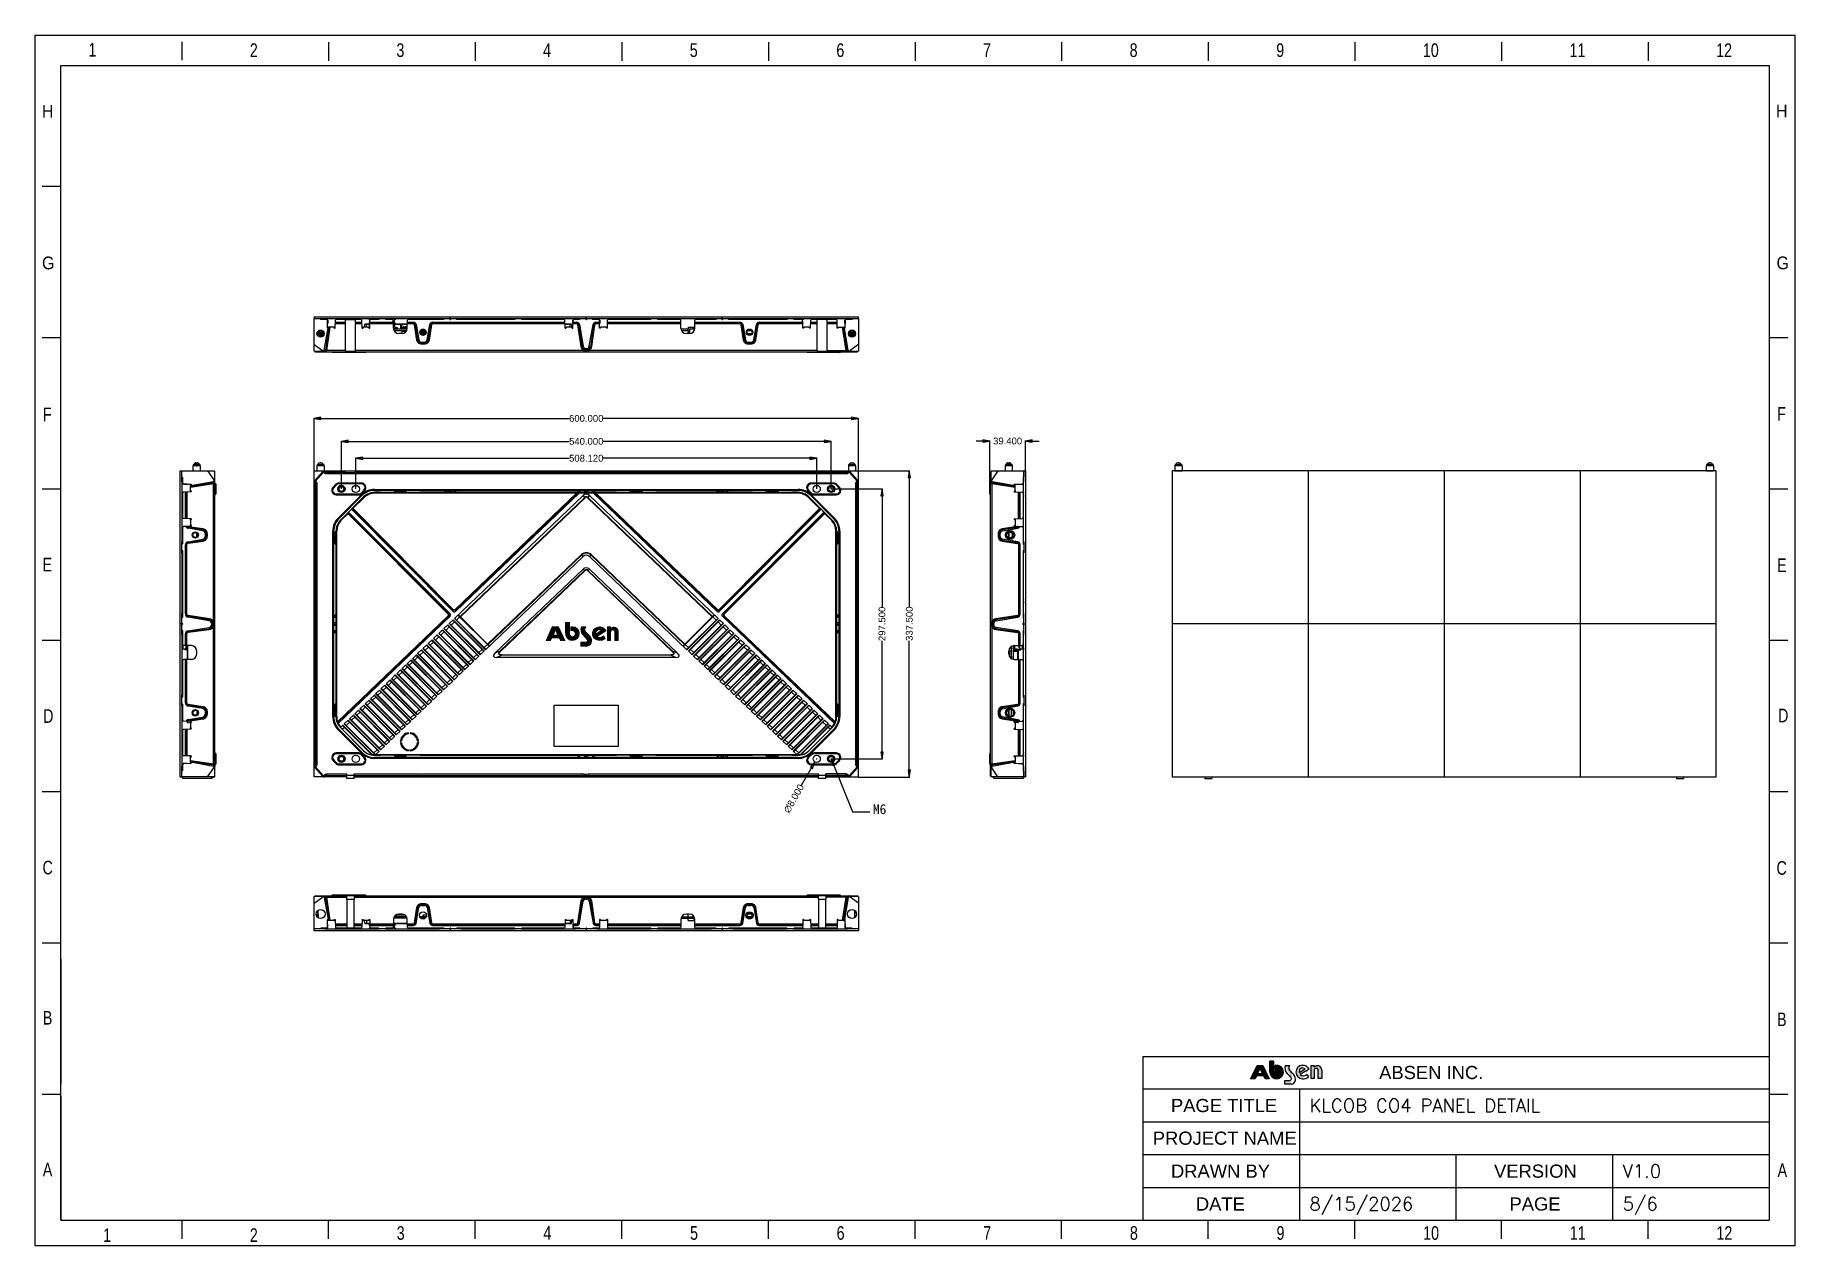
# Model space of a CAD drawing. Header units: millimetres. Extents: x 7531 to 19147, y 2539 to 6525.
# Drawn here: x 7531 to 9471, y 2539 to 3874 of the extents above; entities that cross this region are included whole.
import ezdxf

# ---------------------------------------------------------------- set-up
doc = ezdxf.new("R2010")
doc.units = ezdxf.units.MM
doc.linetypes.add('HIDDEN', pattern=[0.2, 0.1, -0.1])
for name, color, linetype in [('02___PRT_ALL_AXES', 7, 'Continuous'), ('BOARD_CUTOUT_00', 7, 'Continuous'), ('BOARD_OUTLINE_00', 7, 'Continuous'), ('DEFAULT_2', 8, 'HIDDEN'), ('DIM', 4, 'Continuous'), ('DRIL_SYMBOL', 7, 'Continuous'), ('INTFCLR_11', 7, 'Continuous'), ('TEXT', 7, 'Continuous'), ('图框', 7, 'Continuous')]:
    doc.layers.add(name, color=color, linetype=linetype)
doc.layers.add('图层 1', color=7, linetype='Continuous', lineweight=18)
doc.styles.add('CKSTANDARD', font='arial.ttf')
doc.styles.add('Roamns', font='romans.shx')
doc.styles.get("Standard").update_dxf_attribs({"font": 'arial.ttf'})
doc.dimstyles.new('03', dxfattribs={"dimscale": 3, "dimtxt": 2.5, "dimasz": 2.5, "dimexe": 0.125, "dimexo": 0.0625, "dimgap": 0.09, "dimtad": 0, "dimdec": 3, "dimzin": 4, "dimdsep": 46, "dimtxsty": 'Standard', "dimblk": 'CLOSED', "dimcen": 0.09, "dimclrd": 2, "dimclre": 2, "dimclrt": 4, "dimazin": 1, "dimtp": 0.01, "dimtm": 0.01, "dimtfac": 1, "dimtdec": 3, "dimtofl": 0, "dimtmove": 0, "dimatfit": 3, "dimldrblk": 'CLOSED', "dimfxl": 1, "dimtolj": 1, "dimtzin": 4, "dimarcsym": 0})

msp = doc.modelspace()

# ---------------------------------------------------------------- texts
at = {"layer": 'TEXT', "insert": (8454.61333, 3025.8553), "char_height": 10.9264335, "width": 254.2942034, "attachment_point": 1}
msp.add_mtext('{\\fSimSun|b0|i0|c134|p2;\\C6;M6}', dxfattribs=at)

# ---------------------------------------------------------------- blocks, each defined once
blk = doc.blocks.new('_CLOSED')
at = {"color": 0, "linetype": 'ByBlock'}
for p, q in [((0, 0), (-1, 0.17)), ((-1, 0.17), (-1, -0.17)), ((-1, -0.17), (0, 0)), ((-1, 0), (0, 0))]:
    blk.add_line(p, q, dxfattribs=at)
blk = doc.blocks.new('*D95')
at = {"layer": 'Defpoints', "color": 0, "transparency": 16777216}
for p in [(8438.6, 3393.3), (8494.8, 3393.3), (8438.6, 3055.8)]:
    blk.add_point(p, dxfattribs=at)
at = {"layer": 'DIM', "color": 2, "lineweight": -2, "transparency": 16777216}
for p, q in [((8438.8, 3393.3), (8495.2, 3393.3)), ((8494.8, 3385.8), (8494.8, 3243.5)), ((8494.8, 3063.3), (8494.8, 3206.1)), ((8438.8, 3055.8), (8495.2, 3055.8))]:
    blk.add_line(p, q, dxfattribs=at)
at = {"layer": 'DIM', "color": 2, "lineweight": -2, "transparency": 16777216, "xscale": 7.5, "yscale": 7.5, "zscale": 7.5}
for p, rotation in [((8494.8, 3393.3), 90), ((8494.8, 3055.8), 270)]:
    blk.add_blockref('_CLOSED', p, dxfattribs=dict(at, rotation=rotation))
at = {"layer": 'DIM', "color": 4, "transparency": 16777216, "insert": (8494.8, 3224.8), "char_height": 7.5, "attachment_point": 5, "rotation": 90}
blk.add_mtext('\\A1;337.500', dxfattribs=at)
blk = doc.blocks.new('*D96')
at = {"layer": 'Defpoints', "color": 0, "transparency": 16777216}
for p in [(7838.6, 3451.1), (7838.6, 3393.3), (8438.6, 3393.3)]:
    blk.add_point(p, dxfattribs=at)
at = {"layer": 'DIM', "color": 2, "lineweight": -2, "transparency": 16777216}
for p, q in [((7838.6, 3393.5), (7838.6, 3451.5)), ((7846.1, 3451.1), (8119.9, 3451.1)), ((8431.1, 3451.1), (8157.4, 3451.1)), ((8438.6, 3393.5), (8438.6, 3451.5))]:
    blk.add_line(p, q, dxfattribs=at)
at = {"layer": 'DIM', "color": 2, "lineweight": -2, "transparency": 16777216, "xscale": 7.5, "yscale": 7.5, "zscale": 7.5, "rotation": 180}
blk.add_blockref('_CLOSED', (7838.6, 3451.1), dxfattribs=at)
at = {"layer": 'DIM', "color": 2, "lineweight": -2, "transparency": 16777216, "xscale": 7.5, "yscale": 7.5, "zscale": 7.5}
blk.add_blockref('_CLOSED', (8438.6, 3451.1), dxfattribs=at)
at = {"layer": 'DIM', "color": 4, "transparency": 16777216, "insert": (8138.6, 3451.1), "char_height": 7.5, "attachment_point": 5}
blk.add_mtext('\\A1;600.000', dxfattribs=at)
blk = doc.blocks.new('*D97')
at = {"layer": 'Defpoints', "color": 0, "transparency": 16777216}
for p in [(8408.6, 3373.3), (8464.7, 3373.3), (8408.6, 3075.8)]:
    blk.add_point(p, dxfattribs=at)
at = {"layer": 'DIM', "color": 2, "lineweight": -2, "transparency": 16777216}
for p, q in [((8408.8, 3373.3), (8465.1, 3373.3)), ((8464.7, 3365.8), (8464.7, 3243.4)), ((8464.7, 3083.3), (8464.7, 3205.8)), ((8408.8, 3075.8), (8465.1, 3075.8))]:
    blk.add_line(p, q, dxfattribs=at)
at = {"layer": 'DIM', "color": 2, "lineweight": -2, "transparency": 16777216, "xscale": 7.5, "yscale": 7.5, "zscale": 7.5}
for p, rotation in [((8464.7, 3373.3), 90), ((8464.7, 3075.8), 270)]:
    blk.add_blockref('_CLOSED', p, dxfattribs=dict(at, rotation=rotation))
at = {"layer": 'DIM', "color": 4, "transparency": 16777216, "insert": (8464.7, 3224.6), "char_height": 7.5, "attachment_point": 5, "rotation": 90}
blk.add_mtext('\\A1;297.500', dxfattribs=at)
blk = doc.blocks.new('*D98')
at = {"layer": 'Defpoints', "color": 0, "transparency": 16777216}
for p in [(7868.6, 3425.8), (7868.6, 3373.3), (8408.6, 3373.3)]:
    blk.add_point(p, dxfattribs=at)
at = {"layer": 'DIM', "color": 2, "lineweight": -2, "transparency": 16777216}
for p, q in [((7868.6, 3373.5), (7868.6, 3426.2)), ((7876.1, 3425.8), (8119.9, 3425.8)), ((8401.1, 3425.8), (8157.4, 3425.8)), ((8408.6, 3373.5), (8408.6, 3426.2))]:
    blk.add_line(p, q, dxfattribs=at)
at = {"layer": 'DIM', "color": 2, "lineweight": -2, "transparency": 16777216, "xscale": 7.5, "yscale": 7.5, "zscale": 7.5, "rotation": 180}
blk.add_blockref('_CLOSED', (7868.6, 3425.8), dxfattribs=at)
at = {"layer": 'DIM', "color": 2, "lineweight": -2, "transparency": 16777216, "xscale": 7.5, "yscale": 7.5, "zscale": 7.5}
blk.add_blockref('_CLOSED', (8408.6, 3425.8), dxfattribs=at)
at = {"layer": 'DIM', "color": 4, "transparency": 16777216, "insert": (8138.6, 3425.8), "char_height": 7.5, "attachment_point": 5}
blk.add_mtext('\\A1;540.000', dxfattribs=at)
blk = doc.blocks.new('*D99')
at = {"layer": 'Defpoints', "color": 0, "transparency": 16777216}
for p in [(8392.7, 3407.2), (7884.6, 3373.3), (8392.7, 3373.3)]:
    blk.add_point(p, dxfattribs=at)
at = {"layer": 'DIM', "color": 2, "lineweight": -2, "transparency": 16777216}
for p, q in [((7884.6, 3373.5), (7884.6, 3407.6)), ((7892.1, 3407.2), (8119.9, 3407.2)), ((8385.2, 3407.2), (8157.4, 3407.2)), ((8392.7, 3373.5), (8392.7, 3407.6))]:
    blk.add_line(p, q, dxfattribs=at)
at = {"layer": 'DIM', "color": 2, "lineweight": -2, "transparency": 16777216, "xscale": 7.5, "yscale": 7.5, "zscale": 7.5, "rotation": 180}
blk.add_blockref('_CLOSED', (7884.6, 3407.2), dxfattribs=at)
at = {"layer": 'DIM', "color": 2, "lineweight": -2, "transparency": 16777216, "xscale": 7.5, "yscale": 7.5, "zscale": 7.5}
blk.add_blockref('_CLOSED', (8392.7, 3407.2), dxfattribs=at)
at = {"layer": 'DIM', "color": 4, "transparency": 16777216, "insert": (8138.6, 3407.2), "char_height": 7.5, "attachment_point": 5}
blk.add_mtext('\\A1;508.120', dxfattribs=at)
blk = doc.blocks.new('*D100')
at = {"layer": 'Defpoints', "color": 0, "transparency": 16777216}
for p in [(8622.9, 3426.2), (8583.5, 3378.8), (8622.9, 3393.3)]:
    blk.add_point(p, dxfattribs=at)
at = {"layer": 'DIM', "color": 2, "lineweight": -2, "transparency": 16777216}
for p, q in [((8576, 3426.2), (8568.5, 3426.2)), ((8583.5, 3379), (8583.5, 3426.6)), ((8622.9, 3393.5), (8622.9, 3426.6)), ((8630.4, 3426.2), (8637.9, 3426.2))]:
    blk.add_line(p, q, dxfattribs=at)
at = {"layer": 'DIM', "color": 2, "lineweight": -2, "transparency": 16777216, "xscale": 7.5, "yscale": 7.5, "zscale": 7.5}
blk.add_blockref('_CLOSED', (8583.5, 3426.2), dxfattribs=at)
at = {"layer": 'DIM', "color": 2, "lineweight": -2, "transparency": 16777216, "xscale": 7.5, "yscale": 7.5, "zscale": 7.5, "rotation": 180}
blk.add_blockref('_CLOSED', (8622.9, 3426.2), dxfattribs=at)
at = {"layer": 'DIM', "color": 4, "transparency": 16777216, "insert": (8603.2, 3426.2), "char_height": 7.5, "attachment_point": 5}
blk.add_mtext('\\A1;39.400', dxfattribs=at)
blk = doc.blocks.new('DASFASFASEFWE')
h = blk.add_hatch(color=256)
h.paths.add_polyline_path([(96.7, 3376), (102, 3376), (99.4, 3381.7)], flags=16)
h.paths.add_polyline_path([(103.4, 3373.1), (95.4, 3373.1), (94, 3370.1), (89, 3370.1), (95.9, 3385), (100.4, 3385), (102.9, 3385), (109.8, 3370.1), (104.8, 3370.1)])
at = {"true_color": 0xf58220}
h = blk.add_hatch(color=30, dxfattribs=at)
edge = h.paths.add_edge_path()
edge.add_spline(control_points=[(114.9, 3376.5), (115.1, 3376.1), (115.3, 3375.7), (115.6, 3375.4), (116.2, 3374.7), (117.1, 3374.2), (118.1, 3374.2), (120, 3374.2), (121.5, 3375.7), (121.5, 3377.6), (121.5, 3379.5), (120, 3381), (118.1, 3381), (117.5, 3381), (116.9, 3380.8), (116.4, 3380.5), (116.4, 3380.5), (116.4, 3384.9), (116.4, 3384.9), (117, 3385), (117.6, 3385.1), (118.1, 3385.1), (122.2, 3385.1), (125.6, 3381.7), (125.6, 3377.6), (125.6, 3373.5), (122.2, 3370.1), (118.1, 3370.1), (114.7, 3370.1), (111.8, 3372.4), (110.9, 3375.5), (110.6, 3376.6), (110.6, 3377.5), (110.6, 3378.6), (110.6, 3378.6), (110.6, 3379.8), (110.6, 3379.8), (110.6, 3379.8), (110.6, 3389.9), (110.6, 3389.9), (110.6, 3389.9), (114.7, 3389.9), (114.7, 3389.9), (114.7, 3386.1), (114.7, 3382.3), (114.7, 3378.5), (114.7, 3377.8), (114.7, 3377.1), (114.9, 3376.5)], knot_values=[0, 0, 0, 0, 1, 1, 1, 2, 2, 2, 3, 3, 3, 4, 4, 4, 5, 5, 5, 6, 6, 6, 7, 7, 7, 8, 8, 8, 9, 9, 9, 10, 10, 10, 11, 11, 11, 12, 12, 12, 13, 13, 13, 14, 14, 14, 15, 15, 15, 16, 16, 16, 16], degree=3, periodic=0)
h = blk.add_hatch(color=256)
edge = h.paths.add_edge_path()
edge.add_spline(control_points=[(127.9, 3385), (127.9, 3385), (132.9, 3385), (132.9, 3385), (131.2, 3383.7), (131.3, 3381.7), (132.4, 3380), (132.8, 3379.5), (133.2, 3379), (133.6, 3378.5), (135, 3376.8), (136.5, 3375.7), (137.7, 3374.1), (139.2, 3372.1), (139.8, 3369.8), (138.8, 3367.2), (138.3, 3365.9), (137.4, 3364.8), (136.2, 3364.3), (135.2, 3363.8), (134.2, 3363.7), (133.1, 3363.7), (133.1, 3363.7), (127.2, 3363.7), (127.2, 3363.7), (127.2, 3363.7), (127.2, 3368.2), (127.2, 3368.2), (127.2, 3368.2), (132.9, 3368.2), (132.9, 3368.2), (132.9, 3368.2), (132.9, 3368.2), (132.9, 3368.2), (132.9, 3368.2), (132.9, 3368.2), (132.9, 3368.2), (132.9, 3368.2), (132.9, 3368.2), (132.9, 3368.2), (132.9, 3368.2), (132.9, 3368.2), (132.9, 3368.2), (133.9, 3368.2), (134.7, 3369), (134.7, 3370), (134.7, 3370.8), (134, 3371.4), (133.5, 3372), (132.2, 3373.5), (130.8, 3375), (130.1, 3375.8), (127.5, 3378.5), (126.8, 3381.5), (127.9, 3385)], knot_values=[0, 0, 0, 0, 1, 1, 1, 2, 2, 2, 3, 3, 3, 4, 4, 4, 5, 5, 5, 6, 6, 6, 7, 7, 7, 8, 8, 8, 9, 9, 9, 10, 10, 10, 11, 11, 11, 12, 12, 12, 13, 13, 13, 14, 14, 14, 15, 15, 15, 16, 16, 16, 17, 17, 17, 18, 18, 18, 18], degree=3, periodic=0)
h = blk.add_hatch(color=256)
edge = h.paths.add_edge_path()
edge.add_spline(control_points=[(154.1, 3372), (153.1, 3371.3), (152.1, 3370.9), (151.1, 3370.5), (150.1, 3370.2), (149, 3370.1), (147.9, 3370.1), (146.9, 3370.1), (145.9, 3370.2), (144.9, 3370.6), (144, 3371), (143.2, 3371.5), (142.4, 3372.2), (141.7, 3372.9), (141.1, 3373.7), (140.7, 3374.6), (140.3, 3375.5), (140.1, 3376.5), (140.1, 3377.5), (140.1, 3378.5), (140.3, 3379.5), (140.7, 3380.4), (141.1, 3381.3), (141.6, 3382.1), (142.4, 3382.8), (143.2, 3383.5), (144, 3384.1), (144.9, 3384.4), (145.8, 3384.8), (146.8, 3385), (147.9, 3385), (149.4, 3385), (150.8, 3384.6), (152, 3383.9), (153.2, 3383.1), (154.2, 3382.1), (155, 3380.7), (155, 3380.7), (144.9, 3374.5), (144.9, 3374.5), (145.3, 3374.1), (145.8, 3373.8), (146.3, 3373.6), (146.9, 3373.4), (147.5, 3373.3), (148.1, 3373.3), (148.8, 3373.3), (149.4, 3373.4), (150.2, 3373.7), (150.9, 3374), (151.7, 3374.4), (152.6, 3375), (152.6, 3375), (154.1, 3372), (154.1, 3372)], knot_values=[0, 0, 0, 0, 1, 1, 1, 2, 2, 2, 3, 3, 3, 4, 4, 4, 5, 5, 5, 6, 6, 6, 7, 7, 7, 8, 8, 8, 9, 9, 9, 10, 10, 10, 11, 11, 11, 12, 12, 12, 13, 13, 13, 14, 14, 14, 15, 15, 15, 16, 16, 16, 17, 17, 17, 18, 18, 18, 18], degree=3, periodic=0)
edge = h.paths.add_edge_path(flags=16)
edge.add_spline(control_points=[(143.7, 3377), (143.7, 3377), (150.3, 3381), (150.3, 3381), (150, 3381.3), (149.6, 3381.5), (149.2, 3381.7), (148.8, 3381.9), (148.4, 3381.9), (147.9, 3381.9), (146.7, 3381.9), (145.7, 3381.5), (144.9, 3380.7), (144.1, 3379.9), (143.7, 3378.9), (143.7, 3377.6), (143.7, 3377.5), (143.7, 3377.3), (143.7, 3377.3), (143.7, 3377.2), (143.7, 3377.1), (143.7, 3377)], knot_values=[0, 0, 0, 0, 1, 1, 1, 2, 2, 2, 3, 3, 3, 4, 4, 4, 5, 5, 5, 6, 6, 6, 7, 7, 7, 7], degree=3, periodic=0)
h = blk.add_hatch(color=256)
edge = h.paths.add_edge_path()
edge.add_spline(control_points=[(156.6, 3370.1), (156.6, 3370.1), (156.6, 3385), (156.6, 3385), (156.6, 3385), (159.9, 3385), (159.9, 3385), (159.9, 3385), (159.9, 3382.7), (159.9, 3382.7), (161.1, 3384.1), (162.3, 3384.7), (164, 3384.6), (165, 3384.6), (166.5, 3384), (167.3, 3383.1), (168, 3382.2), (168.5, 3381.4), (168.5, 3379.7), (168.5, 3379.7), (168.5, 3370.1), (168.5, 3370.1), (168.5, 3370.1), (164.9, 3370.1), (164.9, 3370.1), (164.9, 3370.1), (164.9, 3378.4), (164.9, 3378.4), (164.9, 3378.9), (164.9, 3379.4), (164.8, 3379.9), (164.7, 3380.3), (164.5, 3380.7), (164.2, 3381.1), (163.3, 3382.1), (161.6, 3382), (160.7, 3380.9), (160.2, 3380.4), (160.2, 3379.8), (160.2, 3378.3), (160.2, 3378.3), (160.2, 3370.1), (160.2, 3370.1), (160.2, 3370.1), (156.6, 3370.1), (156.6, 3370.1)], knot_values=[0, 0, 0, 0, 1, 1, 1, 2, 2, 2, 3, 3, 3, 4, 4, 4, 5, 5, 5, 6, 6, 6, 7, 7, 7, 8, 8, 8, 9, 9, 9, 10, 10, 10, 11, 11, 11, 12, 12, 12, 13, 13, 13, 14, 14, 14, 15, 15, 15, 15], degree=3, periodic=0)
at = {"color": 7, "linetype": 'Continuous'}
for p, q in [((-100.5, 3533.1), (-100.5, 3532.3)), ((-95.1, 3533.1), (-100.5, 3533.1)), ((-100.5, 3532.8), (122.7, 3532.8)), ((122.7, 3532.3), (-100.5, 3532.3)), ((-94.2, 3533), (-94.3, 3533)), ((-93.4, 3533), (-77.6, 3533)), ((-76.3, 3533.2), (-76.6, 3533)), ((-76.3, 3535.1), (-76.3, 3533.2)), ((-76.3, 3535.1), (-67, 3535.1)), ((-76.3, 3533.2), (-67, 3533.2)), ((-67, 3535.1), (-67, 3533.2)), ((-67, 3533.2), (-66.7, 3533)), ((-65.7, 3533), (-49.9, 3533)), ((-49.1, 3533), (-49.1, 3533)), ((164.9, 3533.1), (-48.2, 3533.1)), ((122.7, 3532.3), (-11.3, 3404.3)), ((125.9, 3532.9), (-10.9, 3402.1)), ((123.3, 3532.1), (-10.9, 3403.9)), ((122.7, 3532.3), (122.7, 3532.8)), ((125.9, 3532.9), (123.1, 3532.8)), ((123.3, 3532.1), (125.2, 3532.2)), ((141.3, 3532.4), (125.4, 3532.4)), ((125.9, 3532.9), (140.8, 3532.9)), ((277.7, 3402.1), (140.8, 3532.9)), ((143.6, 3532.8), (140.8, 3532.9)), ((141.5, 3532.2), (143.4, 3532.1)), ((277.7, 3403.9), (143.4, 3532.1)), ((144, 3532.8), (144, 3532.3)), ((144, 3532.8), (367.2, 3532.8)), ((278, 3404.3), (144, 3532.3)), ((367.2, 3532.3), (144, 3532.3)), ((165.8, 3533), (165.7, 3533)), ((166.6, 3533), (182.4, 3533)), ((183.7, 3533.2), (183.4, 3533)), ((183.7, 3535.1), (183.7, 3533.2)), ((183.7, 3535.1), (193, 3535.1)), ((183.7, 3533.2), (193, 3533.2)), ((193, 3535.1), (193, 3533.2)), ((193, 3533.2), (193.3, 3533)), ((194.3, 3533), (210.1, 3533)), ((210.9, 3533), (210.9, 3533)), ((314.9, 3533.1), (211.8, 3533.1)), ((315.8, 3533), (315.7, 3533)), ((316.6, 3533), (332.4, 3533)), ((333.7, 3533.2), (333.4, 3533)), ((333.7, 3535.1), (343, 3535.1)), ((333.7, 3535.1), (333.7, 3533.2)), ((333.7, 3533.2), (343, 3533.2)), ((343, 3535.1), (343, 3533.2)), ((343, 3533.2), (343.3, 3533)), ((344.3, 3533), (360.1, 3533)), ((360.9, 3533), (360.9, 3533)), ((367.2, 3533.1), (361.8, 3533.1)), ((367.2, 3532.3), (367.2, 3533.1)), ((-112.2, 3528.2), (-137.8, 3502.6)), ((-128.7, 3511.5), (-125.6, 3514.6)), ((-124.5, 3515.6), (-125.6, 3514.6)), ((-13.7, 3402.2), (-125.6, 3514.6)), ((-125.2, 3514.2), (-124.3, 3515.1)), ((-13.7, 3403.9), (-124.3, 3515.1)), ((-124.2, 3515.8), (-112, 3528.1)), ((-13.3, 3404.3), (-124.2, 3515.8)), ((-123.9, 3515.5), (-111.6, 3527.7)), ((-111.6, 3527.7), (-112.2, 3528.2)), ((129.9, 3529.8), (-12.1, 3394.2)), ((-5.7, 3396.3), (131.8, 3527.8)), ((-5.4, 3396), (132.1, 3527.4)), ((132.1, 3527.4), (129.9, 3529.8)), ((136.8, 3529.8), (134.6, 3527.4)), ((134.6, 3527.4), (272.1, 3396)), ((134.9, 3527.8), (272.5, 3396.3)), ((278.8, 3394.2), (136.8, 3529.8)), ((391, 3515.8), (280, 3404.3)), ((391, 3515.1), (280.4, 3403.9)), ((392.3, 3514.6), (280.4, 3402.2)), ((378.9, 3528.2), (378.4, 3527.7)), ((378.4, 3527.7), (390.6, 3515.5)), ((378.7, 3528.1), (390.9, 3515.8)), ((404.5, 3502.6), (378.9, 3528.2)), ((391, 3515.1), (391.9, 3514.2)), ((392.3, 3514.6), (391.2, 3515.6)), ((392.3, 3514.6), (395.4, 3511.5)), ((-137.8, 3502.6), (-137.3, 3502.1)), ((-137.6, 3502.4), (-129.9, 3510.2)), ((-137.3, 3502.1), (-129.5, 3509.8)), ((-129.9, 3510.2), (-18.8, 3399.1)), ((-128.7, 3511.5), (-129.7, 3510.4)), ((-128.3, 3511.1), (-129.2, 3510.2)), ((-129.2, 3510.2), (-18.4, 3399.5)), ((-128.7, 3511.5), (-16.7, 3399.5)), ((283.4, 3399.5), (395.4, 3511.5)), ((285.1, 3399.5), (395.9, 3510.2)), ((285.5, 3399.1), (396.6, 3510.2)), ((395, 3511.1), (395.9, 3510.2)), ((396.4, 3510.4), (395.4, 3511.5)), ((396.2, 3509.8), (404, 3502.1)), ((396.6, 3510.2), (404.3, 3502.4)), ((404, 3502.1), (404.5, 3502.6)), ((-144.6, 3478.5), (-144.6, 3488.1)), ((-144.6, 3488.1), (-142.8, 3488.1)), ((-144.6, 3478.5), (-142.8, 3478.5)), ((-142.8, 3488.1), (-142.6, 3488.3)), ((-142.8, 3478.5), (-142.8, 3488.1)), ((-142.6, 3478.3), (-142.8, 3478.5)), ((-142.6, 3488.3), (-142.6, 3490.9)), ((-141.9, 3490.9), (-142.6, 3490.9)), ((-142.6, 3298.3), (-142.6, 3478.3)), ((-142.4, 3285.7), (-142.4, 3490.9)), ((-141.9, 3490.9), (-141.9, 3285.7)), ((409.4, 3490.9), (408.6, 3490.9)), ((408.6, 3285.7), (408.6, 3490.9)), ((409.1, 3490.9), (409.1, 3285.7)), ((409.4, 3490.9), (409.4, 3488.3)), ((409.4, 3488.3), (409.5, 3488.1)), ((409.5, 3478.5), (409.4, 3478.3)), ((409.4, 3478.3), (409.4, 3298.3)), ((409.5, 3488.1), (411.4, 3488.1)), ((409.5, 3478.5), (409.5, 3488.1)), ((409.5, 3478.5), (411.4, 3478.5)), ((411.4, 3478.5), (411.4, 3488.1)), ((22.3, 3359.8), (129.9, 3462.7)), ((128, 3464.7), (24.6, 3366)), ((128.3, 3464.3), (25, 3365.6)), ((129.9, 3462.7), (128, 3464.7)), ((138.7, 3464.7), (136.8, 3462.7)), ((136.8, 3462.7), (244.4, 3359.8)), ((241.7, 3365.6), (138.4, 3464.3)), ((242.1, 3366), (138.7, 3464.7)), ((129.9, 3448.8), (32.6, 3355.9)), ((38.2, 3358.1), (131.5, 3447.2)), ((38.6, 3357.7), (131.8, 3446.8)), ((131.8, 3446.8), (129.9, 3448.8)), ((136.8, 3448.8), (134.9, 3446.8)), ((134.9, 3446.8), (228.1, 3357.7)), ((135.2, 3447.2), (228.5, 3358.1)), ((234.1, 3355.9), (136.8, 3448.8)), ((-18.8, 3397.1), (-141, 3280.4)), ((-18.5, 3396.7), (-140.7, 3279.9)), ((-16.7, 3396.7), (-140.6, 3278.2)), ((-18.8, 3399.1), (-18.4, 3399.5)), ((-18.5, 3396.7), (-18.8, 3397.1)), ((-18.5, 3396.7), (-16.7, 3396.7)), ((-16.7, 3399.5), (-18.4, 3399.5)), ((-13.7, 3403.9), (-13.3, 3404.3)), ((-13.7, 3403.9), (-13.7, 3402.2)), ((-11.3, 3404.3), (-10.9, 3403.9)), ((-10.9, 3402.1), (-10.9, 3403.9)), ((-9.7, 3392.5), (-6.1, 3396)), ((-7.8, 3397.6), (25.9, 3364)), ((-5.7, 3396.3), (-7.7, 3398.3)), ((-5.4, 3396), (-5.8, 3395.7)), ((-5.4, 3396), (-5.7, 3396.3)), ((24.6, 3366), (-5.4, 3396)), ((240.8, 3364), (274.5, 3397.6)), ((272.1, 3396), (242.1, 3366)), ((272.5, 3396.3), (272.1, 3396)), ((272.5, 3395.7), (272.1, 3396)), ((274.4, 3398.3), (272.5, 3396.3)), ((272.8, 3396), (276.4, 3392.5)), ((277.7, 3403.9), (278, 3404.3)), ((277.7, 3403.9), (277.7, 3402.1)), ((280, 3404.3), (280.4, 3403.9)), ((280.4, 3402.2), (280.4, 3403.9)), ((285.1, 3399.5), (283.4, 3399.5)), ((283.4, 3396.7), (285.2, 3396.7)), ((283.4, 3396.7), (407.3, 3278.3)), ((285.1, 3399.5), (285.5, 3399.1)), ((285.5, 3397.1), (285.2, 3396.7)), ((407.4, 3279.9), (285.2, 3396.7)), ((407.7, 3280.4), (285.5, 3397.1)), ((-30.9, 3376.2), (-35.2, 3372.1)), ((3.5, 3341.9), (-30.9, 3376.2)), ((-25.1, 3381.7), (-29.4, 3377.6)), ((-29.4, 3377.6), (4.9, 3343.3)), ((-28.6, 3377.4), (4.8, 3344.1)), ((-27.1, 3375.9), (-23.5, 3379.4)), ((9.2, 3347.4), (-25.1, 3381.7)), ((8.4, 3347.6), (-24.9, 3380.9)), ((-19.3, 3387.3), (-23.6, 3383.1)), ((-23.6, 3383.1), (10.7, 3348.8)), ((-22.8, 3383), (10.6, 3349.6)), ((-21.3, 3381.5), (-17.7, 3384.9)), ((15, 3352.9), (-19.3, 3387.3)), ((14.2, 3353.1), (-19.2, 3386.4)), ((-13.5, 3392.8), (-17.8, 3388.6)), ((-17.8, 3388.6), (16.5, 3354.3)), ((-17, 3388.5), (16.3, 3355.2)), ((-15.5, 3387), (-11.9, 3390.5)), ((20.8, 3358.5), (-13.5, 3392.8)), ((20, 3358.6), (-13.4, 3391.9)), ((-12.1, 3394.2), (22.3, 3359.8)), ((-11.2, 3394), (22.1, 3360.7)), ((244.4, 3359.8), (278.8, 3394.2)), ((244.6, 3360.7), (277.9, 3394)), ((280.2, 3392.8), (245.9, 3358.5)), ((280.1, 3391.9), (246.8, 3358.6)), ((250.2, 3354.3), (284.6, 3388.6)), ((250.4, 3355.2), (283.7, 3388.5)), ((286, 3387.3), (251.7, 3352.9)), ((285.9, 3386.4), (252.5, 3353.1)), ((256, 3348.8), (290.3, 3383.1)), ((256.2, 3349.6), (289.5, 3383)), ((291.8, 3381.7), (257.5, 3347.4)), ((291.7, 3380.9), (258.3, 3347.6)), ((261.8, 3343.3), (296.1, 3377.6)), ((261.9, 3344.1), (295.3, 3377.4)), ((297.6, 3376.2), (263.3, 3341.9)), ((278.6, 3390.5), (282.2, 3387)), ((284.6, 3388.6), (280.2, 3392.8)), ((284.4, 3384.9), (288, 3381.5)), ((290.3, 3383.1), (286, 3387.3)), ((290.2, 3379.4), (293.8, 3375.9)), ((296.1, 3377.6), (291.8, 3381.7)), ((301.9, 3372.1), (297.6, 3376.2)), ((-48.2, 3359.6), (-52.6, 3355.5)), ((-50.2, 3353.8), (-46.6, 3357.3)), ((-13.9, 3325.3), (-48.2, 3359.6)), ((-14.8, 3325.4), (-48.1, 3358.8)), ((-42.4, 3365.1), (-46.8, 3361)), ((-46.8, 3361), (-12.5, 3326.7)), ((-45.9, 3360.8), (-12.6, 3327.5)), ((-44.4, 3359.4), (-40.8, 3362.8)), ((-8.1, 3330.8), (-42.4, 3365.1)), ((-9, 3331), (-42.3, 3364.3)), ((-36.7, 3370.7), (-41, 3366.5)), ((-41, 3366.5), (-6.7, 3332.2)), ((-40.1, 3366.4), (-6.8, 3333)), ((-38.6, 3364.9), (-35, 3368.3)), ((-2.3, 3336.4), (-36.7, 3370.7)), ((-3.2, 3336.5), (-36.5, 3369.8)), ((-35.2, 3372.1), (-0.9, 3337.7)), ((-34.3, 3371.9), (-1, 3338.6)), ((-32.9, 3370.4), (-29.2, 3373.9)), ((2.6, 3342), (-30.7, 3375.4)), ((18.5, 3360.1), (14.9, 3356.6)), ((16.5, 3354.3), (20.8, 3358.5)), ((24.3, 3365.6), (20.6, 3362.2)), ((24.3, 3365.6), (24.6, 3366)), ((25, 3365.6), (24.6, 3366)), ((26.6, 3364), (25, 3365.6)), ((38.2, 3358.1), (32.6, 3355.9)), ((38.2, 3358.1), (38.6, 3357.7)), ((228.1, 3357.7), (228.5, 3358.1)), ((234.1, 3355.9), (228.5, 3358.1)), ((241.7, 3365.6), (240.1, 3364)), ((242.1, 3366), (241.7, 3365.6)), ((242.1, 3366), (242.4, 3365.6)), ((246.1, 3362.2), (242.5, 3365.6)), ((245.9, 3358.5), (250.2, 3354.3)), ((251.9, 3356.6), (248.2, 3360.1)), ((297.4, 3375.4), (264.1, 3342)), ((267.6, 3337.7), (301.9, 3372.1)), ((267.7, 3338.6), (301.1, 3371.9)), ((303.4, 3370.7), (269, 3336.4)), ((303.2, 3369.8), (269.9, 3336.5)), ((273.4, 3332.2), (307.7, 3366.5)), ((273.5, 3333), (306.8, 3366.4)), ((309.1, 3365.1), (274.8, 3330.8)), ((309, 3364.3), (275.7, 3331)), ((279.2, 3326.7), (313.5, 3361)), ((279.3, 3327.5), (312.6, 3360.8)), ((314.9, 3359.6), (280.6, 3325.3)), ((314.8, 3358.8), (281.5, 3325.4)), ((296, 3373.9), (299.6, 3370.4)), ((301.7, 3368.3), (305.4, 3364.9)), ((307.7, 3366.5), (303.4, 3370.7)), ((307.5, 3362.8), (311.1, 3359.4)), ((313.5, 3361), (309.1, 3365.1)), ((313.3, 3357.3), (316.9, 3353.8)), ((319.3, 3355.5), (314.9, 3359.6)), ((-71.4, 3337.5), (-75.7, 3333.4)), ((-37.1, 3303.2), (-71.4, 3337.5)), ((-65.6, 3343), (-69.9, 3338.9)), ((-69.9, 3338.9), (-35.6, 3304.6)), ((-69.1, 3338.7), (-35.7, 3305.4)), ((-67.6, 3337.3), (-64, 3340.7)), ((-31.3, 3308.7), (-65.6, 3343)), ((-32.1, 3308.9), (-65.4, 3342.2)), ((-59.8, 3348.6), (-64.1, 3344.4)), ((-64.1, 3344.4), (-29.8, 3310.1)), ((-63.3, 3344.3), (-30, 3310.9)), ((-61.8, 3342.8), (-58.2, 3346.2)), ((-25.5, 3314.2), (-59.8, 3348.6)), ((-26.3, 3314.4), (-59.7, 3347.7)), ((-54, 3354.1), (-58.4, 3349.9)), ((-58.4, 3349.9), (-24, 3315.6)), ((-57.5, 3349.8), (-24.2, 3316.5)), ((-56, 3348.3), (-52.4, 3351.8)), ((-19.7, 3319.8), (-54, 3354.1)), ((-20.5, 3319.9), (-53.9, 3353.2)), ((-52.6, 3355.5), (-18.2, 3321.2)), ((-51.7, 3355.3), (-18.4, 3322)), ((-4.7, 3338), (-8.3, 3334.5)), ((1.1, 3343.5), (-2.5, 3340.1)), ((-0.9, 3337.7), (3.5, 3341.9)), ((6.9, 3349), (3.3, 3345.6)), ((4.9, 3343.3), (9.2, 3347.4)), ((12.7, 3354.6), (9.1, 3351.1)), ((10.7, 3348.8), (15, 3352.9)), ((34.3, 3351.4), (40, 3353.7)), ((232.4, 3351.4), (34.3, 3351.4)), ((40, 3354.2), (40, 3353.7)), ((40, 3354.2), (226.7, 3354.2)), ((226.7, 3353.7), (40, 3353.7)), ((226.7, 3353.7), (226.7, 3354.2)), ((226.7, 3353.7), (232.4, 3351.4)), ((251.7, 3352.9), (256, 3348.8)), ((257.6, 3351.1), (254, 3354.6)), ((257.5, 3347.4), (261.8, 3343.3)), ((263.4, 3345.6), (259.8, 3349)), ((263.3, 3341.9), (267.6, 3337.7)), ((269.2, 3340.1), (265.6, 3343.5)), ((275, 3334.5), (271.4, 3338)), ((285, 3321.2), (319.3, 3355.5)), ((285.1, 3322), (318.4, 3355.3)), ((320.7, 3354.1), (286.4, 3319.8)), ((320.6, 3353.2), (287.3, 3319.9)), ((290.7, 3315.6), (325.1, 3349.9)), ((290.9, 3316.5), (324.2, 3349.8)), ((326.5, 3348.6), (292.2, 3314.2)), ((326.4, 3347.7), (293, 3314.4)), ((296.5, 3310.1), (330.8, 3344.4)), ((296.7, 3310.9), (330, 3344.3)), ((332.3, 3343), (298, 3308.7)), ((332.2, 3342.2), (298.8, 3308.9)), ((302.3, 3304.6), (336.6, 3338.9)), ((302.4, 3305.4), (335.8, 3338.7)), ((338.1, 3337.5), (303.8, 3303.2)), ((319.1, 3351.8), (322.7, 3348.3)), ((325.1, 3349.9), (320.7, 3354.1)), ((324.9, 3346.2), (328.5, 3342.8)), ((330.8, 3344.4), (326.5, 3348.6)), ((330.7, 3340.7), (334.3, 3337.3)), ((336.6, 3338.9), (332.3, 3343)), ((342.4, 3333.4), (338.1, 3337.5)), ((-88.7, 3320.9), (-93.1, 3316.8)), ((-90.7, 3315.1), (-87.1, 3318.6)), ((-54.4, 3286.6), (-88.7, 3320.9)), ((-55.3, 3286.8), (-88.6, 3320.1)), ((-82.9, 3326.5), (-87.3, 3322.3)), ((-87.3, 3322.3), (-53, 3288)), ((-86.4, 3322.2), (-53.1, 3288.8)), ((-84.9, 3320.7), (-81.3, 3324.1)), ((-48.6, 3292.1), (-82.9, 3326.5)), ((-49.5, 3292.3), (-82.8, 3325.6)), ((-77.2, 3332), (-81.5, 3327.8)), ((-81.5, 3327.8), (-47.2, 3293.5)), ((-80.6, 3327.7), (-47.3, 3294.4)), ((-79.2, 3326.2), (-75.5, 3329.7)), ((-42.8, 3297.7), (-77.2, 3332)), ((-43.7, 3297.8), (-77, 3331.1)), ((-75.7, 3333.4), (-41.4, 3299)), ((-74.9, 3333.2), (-41.5, 3299.9)), ((-73.4, 3331.7), (-69.8, 3335.2)), ((-37.9, 3303.3), (-71.2, 3336.7)), ((-22, 3321.4), (-25.7, 3318)), ((-24, 3315.6), (-19.7, 3319.8)), ((-16.2, 3326.9), (-19.9, 3323.5)), ((-18.2, 3321.2), (-13.9, 3325.3)), ((-10.5, 3332.5), (-14.1, 3329)), ((-12.5, 3326.7), (-8.1, 3330.8)), ((-6.7, 3332.2), (-2.3, 3336.4)), ((269, 3336.4), (273.4, 3332.2)), ((274.8, 3330.8), (279.2, 3326.7)), ((280.8, 3329), (277.2, 3332.5)), ((280.6, 3325.3), (285, 3321.2)), ((286.6, 3323.5), (283, 3326.9)), ((286.4, 3319.8), (290.7, 3315.6)), ((292.4, 3318), (288.7, 3321.4)), ((337.9, 3336.7), (304.6, 3303.3)), ((308.1, 3299), (342.4, 3333.4)), ((308.2, 3299.9), (341.6, 3333.2)), ((343.9, 3332), (309.5, 3297.7)), ((343.7, 3331.1), (310.4, 3297.8)), ((313.9, 3293.5), (348.2, 3327.8)), ((314, 3294.4), (347.3, 3327.7)), ((349.6, 3326.5), (315.3, 3292.1)), ((349.5, 3325.6), (316.2, 3292.3)), ((319.7, 3288), (354, 3322.3)), ((319.8, 3288.8), (353.1, 3322.2)), ((355.4, 3320.9), (321.1, 3286.6)), ((355.3, 3320.1), (322, 3286.8)), ((336.5, 3335.2), (340.1, 3331.7)), ((342.2, 3329.7), (345.9, 3326.2)), ((348.2, 3327.8), (343.9, 3332)), ((348, 3324.1), (351.6, 3320.7)), ((354, 3322.3), (349.6, 3326.5)), ((353.8, 3318.6), (357.4, 3315.1)), ((359.8, 3316.8), (355.4, 3320.9)), ((-142.8, 3298.1), (-142.6, 3298.3)), ((-111.9, 3298.8), (-116.2, 3294.7)), ((-77.6, 3264.5), (-111.9, 3298.8)), ((-106.1, 3304.3), (-110.4, 3300.2)), ((-110.4, 3300.2), (-76.1, 3265.9)), ((-109.6, 3300), (-76.2, 3266.7)), ((-108.1, 3298.6), (-104.5, 3302)), ((-71.8, 3270), (-106.1, 3304.3)), ((-72.6, 3270.2), (-106, 3303.5)), ((-100.3, 3309.9), (-104.6, 3305.7)), ((-104.6, 3305.7), (-70.3, 3271.4)), ((-103.8, 3305.6), (-70.5, 3272.2)), ((-102.3, 3304.1), (-98.7, 3307.5)), ((-66, 3275.6), (-100.3, 3309.9)), ((-66.8, 3275.7), (-100.2, 3309)), ((-94.5, 3315.4), (-98.9, 3311.3)), ((-98.9, 3311.3), (-64.5, 3276.9)), ((-98, 3311.1), (-64.7, 3277.8)), ((-96.5, 3309.6), (-92.9, 3313.1)), ((-60.2, 3281.1), (-94.5, 3315.4)), ((-61.1, 3281.2), (-94.4, 3314.6)), ((-93.1, 3316.8), (-58.8, 3282.5)), ((-92.2, 3316.6), (-58.9, 3283.3)), ((-45.2, 3299.3), (-48.8, 3295.8)), ((-39.4, 3304.8), (-43, 3301.4)), ((-41.4, 3299), (-37.1, 3303.2)), ((-33.6, 3310.4), (-37.2, 3306.9)), ((-35.6, 3304.6), (-31.3, 3308.7)), ((-27.8, 3315.9), (-31.4, 3312.4)), ((-29.8, 3310.1), (-25.5, 3314.2)), ((98.1, 3298.8), (168.6, 3298.8)), ((98.1, 3253.3), (98.1, 3298.8)), ((168.6, 3298.8), (168.6, 3253.3)), ((292.2, 3314.2), (296.5, 3310.1)), ((298.1, 3312.4), (294.5, 3315.9)), ((298, 3308.7), (302.3, 3304.6)), ((303.9, 3306.9), (300.3, 3310.4)), ((303.8, 3303.2), (308.1, 3299)), ((309.7, 3301.4), (306.1, 3304.8)), ((315.5, 3295.8), (311.9, 3299.3)), ((325.5, 3282.5), (359.8, 3316.8)), ((325.6, 3283.3), (358.9, 3316.6)), ((361.2, 3315.4), (326.9, 3281.1)), ((361.1, 3314.6), (327.8, 3281.2)), ((331.2, 3276.9), (365.6, 3311.3)), ((331.4, 3277.8), (364.7, 3311.1)), ((367, 3309.9), (332.7, 3275.6)), ((366.9, 3309), (333.5, 3275.7)), ((337, 3271.4), (371.3, 3305.7)), ((337.2, 3272.2), (370.5, 3305.6)), ((372.8, 3304.3), (338.5, 3270)), ((372.7, 3303.5), (339.3, 3270.2)), ((342.8, 3265.9), (377.1, 3300.2)), ((342.9, 3266.7), (376.3, 3300)), ((378.6, 3298.8), (344.3, 3264.5)), ((359.6, 3313.1), (363.2, 3309.6)), ((365.6, 3311.3), (361.2, 3315.4)), ((365.4, 3307.5), (369, 3304.1)), ((371.3, 3305.7), (367, 3309.9)), ((371.2, 3302), (374.8, 3298.6)), ((377.1, 3300.2), (372.8, 3304.3)), ((382.9, 3294.7), (378.6, 3298.8)), ((409.4, 3298.3), (409.5, 3298.1)), ((-144.6, 3288.5), (-144.6, 3298.1)), ((-144.6, 3298.1), (-142.8, 3298.1)), ((-144.6, 3288.5), (-142.8, 3288.5)), ((-142.8, 3288.5), (-142.8, 3298.1)), ((-142.6, 3288.3), (-142.8, 3288.5)), ((-142.6, 3285.7), (-142.6, 3288.3)), ((-142.6, 3285.7), (-141.9, 3285.7)), ((-141.4, 3280.3), (-141, 3280.4)), ((-129.2, 3282.2), (-133.6, 3278.1)), ((-131.2, 3276.5), (-127.6, 3279.9)), ((-94.9, 3247.9), (-129.2, 3282.2)), ((-95.8, 3248.1), (-129.1, 3281.4)), ((-123.4, 3287.8), (-127.8, 3283.6)), ((-127.8, 3283.6), (-93.5, 3249.3)), ((-126.9, 3283.5), (-93.6, 3250.1)), ((-125.4, 3282), (-121.8, 3285.4)), ((-89.1, 3253.4), (-123.4, 3287.8)), ((-90, 3253.6), (-123.3, 3286.9)), ((-117.7, 3293.3), (-122, 3289.1)), ((-122, 3289.1), (-87.7, 3254.8)), ((-121.1, 3289), (-87.8, 3255.7)), ((-119.7, 3287.5), (-116, 3291)), ((-83.3, 3259), (-117.7, 3293.3)), ((-84.2, 3259.1), (-117.5, 3292.4)), ((-116.2, 3294.7), (-81.9, 3260.4)), ((-115.4, 3294.5), (-82, 3261.2)), ((-113.9, 3293), (-110.3, 3296.5)), ((-78.4, 3264.6), (-111.7, 3298)), ((-62.5, 3282.7), (-66.2, 3279.3)), ((-64.5, 3276.9), (-60.2, 3281.1)), ((-56.8, 3288.2), (-60.4, 3284.8)), ((-58.8, 3282.5), (-54.4, 3286.6)), ((-51, 3293.8), (-54.6, 3290.3)), ((-53, 3288), (-48.6, 3292.1)), ((-47.2, 3293.5), (-42.8, 3297.7)), ((309.5, 3297.7), (313.9, 3293.5)), ((315.3, 3292.1), (319.7, 3288)), ((321.3, 3290.3), (317.7, 3293.8)), ((321.1, 3286.6), (325.5, 3282.5)), ((327.1, 3284.8), (323.5, 3288.2)), ((326.9, 3281.1), (331.2, 3276.9)), ((332.9, 3279.3), (329.2, 3282.7)), ((378.4, 3298), (345.1, 3264.6)), ((348.6, 3260.4), (382.9, 3294.7)), ((348.7, 3261.2), (382.1, 3294.5)), ((384.4, 3293.3), (350, 3259)), ((384.2, 3292.4), (350.9, 3259.1)), ((354.4, 3254.8), (388.7, 3289.1)), ((354.5, 3255.7), (387.8, 3289)), ((390.2, 3287.8), (355.8, 3253.4)), ((390, 3286.9), (356.7, 3253.6)), ((360.2, 3249.3), (394.5, 3283.6)), ((360.3, 3250.1), (393.6, 3283.5)), ((395.9, 3282.2), (361.6, 3247.9)), ((395.8, 3281.4), (362.5, 3248.1)), ((377, 3296.5), (380.6, 3293)), ((382.7, 3291), (386.4, 3287.5)), ((388.7, 3289.1), (384.4, 3293.3)), ((388.5, 3285.4), (392.1, 3282)), ((394.5, 3283.6), (390.2, 3287.8)), ((394.3, 3279.9), (397.9, 3276.5)), ((400.3, 3278.1), (395.9, 3282.2)), ((407.7, 3280.4), (408.1, 3280.3)), ((408.6, 3285.7), (409.4, 3285.7)), ((409.5, 3288.5), (409.4, 3288.3)), ((409.4, 3288.3), (409.4, 3285.7)), ((409.5, 3298.1), (411.4, 3298.1)), ((409.5, 3288.5), (409.5, 3298.1)), ((409.5, 3288.5), (411.4, 3288.5)), ((411.4, 3288.5), (411.4, 3298.1)), ((-137.3, 3274.6), (-137.8, 3274)), ((-137.8, 3274), (-112.2, 3248.4)), ((-137.2, 3273.7), (-137.7, 3274.2)), ((-137.2, 3273.7), (-135.8, 3272.1)), ((-135.8, 3272.1), (-133.4, 3274.4)), ((-112.1, 3248.5), (-135.8, 3272.1)), ((-135, 3276.7), (-135.4, 3276.4)), ((-102.7, 3244.4), (-135, 3276.7)), ((-134.9, 3275.9), (-103, 3244)), ((-133.6, 3278.1), (-99.7, 3244.3)), ((-132.7, 3277.9), (-99.4, 3244.6)), ((-85.7, 3260.6), (-89.3, 3257.1)), ((-79.9, 3266.1), (-83.5, 3262.7)), ((-81.9, 3260.4), (-77.6, 3264.5)), ((-74.1, 3271.7), (-77.7, 3268.2)), ((-76.1, 3265.9), (-71.8, 3270)), ((-68.3, 3277.2), (-71.9, 3273.7)), ((-70.3, 3271.4), (-66, 3275.6)), ((-62.5, 3267.5), (-62.5, 3268.1)), ((-60.7, 3268.1), (-60.7, 3267.5)), ((332.7, 3275.6), (337, 3271.4)), ((338.6, 3273.7), (335, 3277.2)), ((338.5, 3270), (342.8, 3265.9)), ((344.4, 3268.2), (340.8, 3271.7)), ((344.3, 3264.5), (348.6, 3260.4)), ((350.2, 3262.7), (346.6, 3266.1)), ((356, 3257.1), (352.4, 3260.6)), ((366.1, 3244.6), (399.4, 3277.9)), ((366.4, 3244.3), (400.3, 3278.1)), ((401.7, 3276.7), (369.4, 3244.4)), ((401.6, 3275.9), (369.8, 3244.1)), ((402.5, 3272.1), (378.8, 3248.5)), ((378.9, 3248.4), (404.5, 3274)), ((400.1, 3274.4), (402.5, 3272.1)), ((402.1, 3276.4), (401.7, 3276.7)), ((402.5, 3272.1), (403.9, 3273.7)), ((404.4, 3274.2), (403.9, 3273.7)), ((404.5, 3274), (404, 3274.6)), ((-112.2, 3248.4), (-112.1, 3248.5)), ((-103.1, 3244.1), (-102.7, 3244.4)), ((-102.8, 3244.4), (-102.8, 3244)), ((-102.8, 3244), (-102.8, 3243.9)), ((-102.7, 3243.9), (-102.7, 3243.8)), ((-97.3, 3249.5), (-100.9, 3246.1)), ((-100.5, 3244.3), (-100.5, 3243.6)), ((-100.5, 3244.3), (-99.7, 3244.3)), ((367.2, 3243.8), (-100.5, 3243.8)), ((-100.5, 3243.6), (-95.1, 3243.6)), ((-99.7, 3244.3), (-99.4, 3244.6)), ((-99.7, 3243.8), (-99.7, 3244.3)), ((-98.7, 3244.3), (-94.9, 3247.9)), ((-98.7, 3244.3), (365.4, 3244.3)), ((-91.5, 3255.1), (-95.1, 3251.6)), ((-94.2, 3243.6), (-94.2, 3243.6)), ((-93.5, 3249.3), (-89.1, 3253.4)), ((-77.6, 3243.7), (-93.4, 3243.7)), ((-87.7, 3254.8), (-83.3, 3259)), ((-76.6, 3243.6), (-76.3, 3243.5)), ((-76.3, 3243.5), (-76.3, 3241.6)), ((-76.3, 3243.5), (-67, 3243.5)), ((-76.3, 3241.6), (-67, 3241.6)), ((-71.4, 3259.2), (-70.8, 3259.2)), ((-70.8, 3257.4), (-71.4, 3257.4)), ((-66.7, 3243.6), (-67, 3243.5)), ((-67, 3243.5), (-67, 3241.6)), ((-49.9, 3243.7), (-65.7, 3243.7)), ((-62.5, 3248.6), (-62.5, 3249.2)), ((-60.7, 3249.2), (-60.7, 3248.6)), ((-52.5, 3259.2), (-51.9, 3259.2)), ((-51.9, 3257.4), (-52.5, 3257.4)), ((-49.1, 3243.6), (-49, 3243.6)), ((-48.2, 3243.6), (164.9, 3243.6)), ((168.6, 3253.3), (98.1, 3253.3)), ((165.8, 3243.6), (165.8, 3243.6)), ((182.4, 3243.7), (166.6, 3243.7)), ((183.7, 3243.5), (183.4, 3243.6)), ((183.7, 3243.5), (193, 3243.5)), ((183.7, 3243.5), (183.7, 3241.6)), ((183.7, 3241.6), (193, 3241.6)), ((193, 3243.5), (193.3, 3243.6)), ((193, 3243.5), (193, 3241.6)), ((210.1, 3243.7), (194.3, 3243.7)), ((210.9, 3243.6), (211, 3243.6)), ((211.8, 3243.6), (314.9, 3243.6)), ((315.8, 3243.6), (315.8, 3243.6)), ((332.4, 3243.7), (316.6, 3243.7)), ((333.4, 3243.6), (333.7, 3243.5)), ((333.7, 3243.5), (343, 3243.5)), ((333.7, 3243.5), (333.7, 3241.6)), ((333.7, 3241.6), (343, 3241.6)), ((343.3, 3243.6), (343, 3243.5)), ((343, 3243.5), (343, 3241.6)), ((360.1, 3243.7), (344.3, 3243.7)), ((350, 3259), (354.4, 3254.8)), ((355.8, 3253.4), (360.2, 3249.3)), ((361.8, 3251.6), (358.2, 3255.1)), ((360.9, 3243.6), (361, 3243.6)), ((361.6, 3247.9), (365.4, 3244.3)), ((361.8, 3243.6), (367.2, 3243.6)), ((367.6, 3246.1), (364, 3249.5)), ((366.1, 3244.6), (366.4, 3244.3)), ((366.4, 3244.3), (367.2, 3244.3)), ((366.4, 3244.3), (366.4, 3243.8)), ((367.2, 3243.6), (367.2, 3244.3)), ((369.4, 3244.4), (369.8, 3244.1)), ((369.5, 3244.2), (369.5, 3244.4)), ((369.5, 3243.9), (369.5, 3244.2)), ((369.7, 3244), (369.8, 3244)), ((378.8, 3248.5), (378.9, 3248.4))]:
    blk.add_line(p, q, dxfattribs=at)
blk.add_line((114.9, 3376.5), (114.9, 3376.5))
blk.add_line((114.9, 3376.5), (114.9, 3376.5))
blk.add_line((114.9, 3376.5), (114.9, 3376.5))
for centre, radius, start, end in [((-100.5, 3516.6), 16.5, 90, 135), ((-100.5, 3516.6), 16.2, 90, 135), ((-100.5, 3516.6), 15.7, 98.7741, 112.058), ((-100.5, 3516.6), 15.7, 89.9391, 98.6629), ((122.7, 3549.7), 16.9, 269.9336, 271.3081), ((133.4, 3526.2), 5, 46.3103, 133.6897), ((367.2, 3516.6), 16.5, 45, 90), ((367.2, 3516.6), 16.2, 45, 90), ((367.2, 3516.6), 15.7, 45, 90), ((-145.8, 3537.4), 31, 313.9644, 314.9885), ((-99.7, 3515.7), 16.9, 131.5688, 134.7692), ((-100.5, 3516.6), 15.7, 122.8137, 131.6157), ((133.4, 3526.2), 2.21, 46.3103, 133.6897), ((133.4, 3526.2), 1.76, 46.3103, 133.6897), ((414.6, 3539.5), 34, 225.0561, 225.991), ((-126.1, 3490.9), 16.5, 135, 180), ((-126.1, 3490.9), 16.2, 135, 180), ((-126.1, 3490.9), 15.7, 135, 180), ((-151.5, 3531.8), 31, 314.9427, 315.9664), ((418.2, 3531.8), 31, 224.0334, 225.0575), ((392.9, 3490.9), 15.7, 0, 45), ((392.9, 3490.9), 16.2, 0, 45), ((392.9, 3490.9), 16.5, 0, 45), ((133.4, 3459.1), 7.78, 46.3103, 133.6897), ((133.4, 3459.1), 7.26, 46.3103, 133.6897), ((133.4, 3459.1), 5, 46.3103, 133.6897), ((133.4, 3445.2), 5, 46.3103, 133.6897), ((133.4, 3445.2), 2.74, 46.3103, 133.6897), ((133.4, 3445.2), 2.22, 46.3103, 133.6897), ((-18.1, 3398.1), 2, 314.5414, 44.1483), ((-12.3, 3403.6), 2, 225.6781, 312.8736), ((279, 3403.6), 2, 227.1264, 314.3219), ((284.8, 3398.1), 2, 135.8517, 225.4586), ((-126.1, 3285.7), 16.5, 180, 225), ((-126.1, 3285.7), 16.2, 180, 199.5919), ((-126.1, 3285.7), 15.7, 180, 199.5919), ((-125.8, 3285.3), 16.5, 198.9385, 205.3716), ((-218.2, 3233.8), 90.2, 30.747, 31.1083), ((-125.5, 3285.1), 16, 198.8856, 203.72), ((392.9, 3285.7), 16.5, 315, 360), ((392.1, 3285.2), 16.2, 336.3029, 341.0874), ((484.1, 3234.3), 89.3, 148.8899, 149.255), ((392.5, 3285.3), 16.5, 335.3463, 341.0621), ((392.9, 3285.7), 15.7, 340.4081, 0), ((392.9, 3285.7), 16.2, 340.4081, 0), ((-126.1, 3285.7), 16.3, 207.2303, 225), ((-126.1, 3285.7), 15.8, 206.6951, 225.0355), ((-61.6, 3258.3), 10, 96.4293, 173.5706), ((-61.6, 3258.3), 9, 96.8551, 173.1449), ((-61.6, 3258.3), 9, 6.8551, 83.1449), ((-61.6, 3258.3), 10, 6.4293, 83.5706), ((392.9, 3285.7), 15.8, 314.9645, 333.3049), ((392.9, 3285.7), 16.3, 315, 332.7697), ((392.4, 3285.3), 16.5, 334.6281, 335.3469), ((-100.5, 3260.1), 16.5, 225, 270), ((-100.5, 3260.1), 16.4, 225, 262.364), ((-102.7, 3244.4), 0.497, 225.004, 262.2069), ((-102.6, 3244.3), 0.503, 224.9881, 262.3479), ((-100.5, 3260.1), 16.3, 261.9828, 270), ((-100.5, 3260.1), 15.8, 261.9828, 270), ((-99.9, 3244.4), 0.611, 314.9932, 323.2755), ((-61.6, 3258.3), 10, 186.4293, 263.5706), ((-61.6, 3258.3), 9, 186.8551, 263.1449), ((-61.6, 3258.3), 9, 276.8551, 353.1449), ((-61.6, 3258.3), 10, 276.4293, 353.5706), ((366.6, 3244.4), 0.611, 216.904, 225.0065), ((367.2, 3260.1), 16.5, 270, 315), ((367.2, 3260.1), 15.8, 270, 278.0172), ((367.2, 3260.1), 16.3, 270, 278.0172), ((367.2, 3260.1), 16.4, 277.636, 315), ((369.3, 3244.3), 0.504, 277.6627, 314.9914)]:
    blk.add_arc(centre, radius, start, end, dxfattribs=at)
for centre, major_axis, ratio, start_param, end_param in [((-77.6, 3533), (1, 0), 0.052408, -1.570796, -0.087266), ((-65.7, 3533), (1, 0), 0.052408, -3.054326, -1.570796), ((182.4, 3533), (1, 0), 0.052408, -1.570796, -0.087266), ((194.3, 3533), (1, 0), 0.052408, -3.054326, -1.570796), ((332.4, 3533), (1, 0), 0.052408, -1.570796, -0.087266), ((344.3, 3533), (1, 0), 0.052408, -3.054326, -1.570796), ((274.1, 3398), (-0.383, 0.321), 0.919837, -3.222361, -1.641338), ((-30.4, 3375.7), (0.507, -0.483), 0.713711, 3.108294, 4.679091), ((-28.9, 3377.1), (0.507, -0.483), 0.713711, 1.537498, 3.108294), ((-24.6, 3381.2), (0.507, -0.483), 0.713711, 3.108294, 4.679091), ((-23.1, 3382.6), (0.507, -0.483), 0.713711, 1.537498, 3.108294), ((-18.8, 3386.8), (0.507, -0.483), 0.713711, 3.108294, 4.679091), ((-17.4, 3388.1), (0.507, -0.483), 0.713711, 1.537498, 3.108294), ((-13, 3392.3), (0.507, -0.483), 0.713711, 3.108294, 4.679091), ((-11.6, 3393.7), (0.507, -0.483), 0.713711, 1.537498, 3.108294), ((278.3, 3393.7), (0.507, 0.483), 0.713711, 0.033298, 1.604095), ((279.7, 3392.3), (0.507, 0.483), 0.713711, -1.537498, 0.033298), ((284.1, 3388.1), (0.507, 0.483), 0.713711, 0.033298, 1.604095), ((285.5, 3386.8), (0.507, 0.483), 0.713711, -1.537498, 0.033298), ((289.8, 3382.6), (0.507, 0.483), 0.713711, 0.033298, 1.604095), ((291.3, 3381.2), (0.507, 0.483), 0.713711, -1.537498, 0.033298), ((295.6, 3377.1), (0.507, 0.483), 0.713711, 0.033298, 1.604095), ((297.1, 3375.7), (0.507, 0.483), 0.713711, -1.537498, 0.033298), ((-47.7, 3359.1), (0.507, -0.483), 0.713711, 3.108294, 4.679091), ((-46.3, 3360.5), (0.507, -0.483), 0.713711, 1.537498, 3.108294), ((-41.9, 3364.6), (0.507, -0.483), 0.713711, 3.108294, 4.679091), ((-40.5, 3366), (0.507, -0.483), 0.713711, 1.537498, 3.108294), ((-36.2, 3370.2), (0.507, -0.483), 0.713711, 3.108294, 4.679091), ((-34.7, 3371.6), (0.507, -0.483), 0.713711, 1.537498, 3.108294), ((20.3, 3359), (0.507, -0.483), 0.713711, -1.604095, -0.033298), ((21.8, 3360.3), (0.507, -0.483), 0.713711, -0.033298, 1.537498), ((26.3, 3364.3), (0.374, 0.332), 0.886846, -3.089865, -1.530834), ((244.9, 3360.3), (0.507, 0.483), 0.713711, 1.604095, 3.174891), ((246.4, 3359), (0.507, 0.483), 0.713711, -3.108294, -1.537498), ((301.4, 3371.6), (0.507, 0.483), 0.713711, 0.033298, 1.604095), ((302.9, 3370.2), (0.507, 0.483), 0.713711, -1.537498, 0.033298), ((307.2, 3366), (0.507, 0.483), 0.713711, 0.033298, 1.604095), ((308.6, 3364.6), (0.507, 0.483), 0.713711, -1.537498, 0.033298), ((313, 3360.5), (0.507, 0.483), 0.713711, 0.033298, 1.604095), ((314.4, 3359.1), (0.507, 0.483), 0.713711, -1.537498, 0.033298), ((-70.9, 3337), (0.507, -0.483), 0.713711, 3.108294, 4.679091), ((-69.4, 3338.4), (0.507, -0.483), 0.713711, 1.537498, 3.108294), ((-65.1, 3342.5), (0.507, -0.483), 0.713711, 3.108294, 4.679091), ((-63.6, 3343.9), (0.507, -0.483), 0.713711, 1.537498, 3.108294), ((-59.3, 3348.1), (0.507, -0.483), 0.713711, 3.108294, 4.679091), ((-57.9, 3349.4), (0.507, -0.483), 0.713711, 1.537498, 3.108294), ((-53.5, 3353.6), (0.507, -0.483), 0.713711, 3.108294, 4.679091), ((-52.1, 3355), (0.507, -0.483), 0.713711, 1.537498, 3.108294), ((-1.4, 3338.2), (0.507, -0.483), 0.713711, -0.033298, 1.537498), ((3, 3342.4), (0.507, -0.483), 0.713711, -1.604095, -0.033298), ((4.4, 3343.8), (0.507, -0.483), 0.713711, -0.033298, 1.537498), ((8.7, 3347.9), (0.507, -0.483), 0.713711, -1.604095, -0.033298), ((10.2, 3349.3), (0.507, -0.483), 0.713711, -0.033298, 1.537498), ((14.5, 3353.4), (0.507, -0.483), 0.713711, -1.604095, -0.033298), ((16, 3354.8), (0.507, -0.483), 0.713711, -0.033298, 1.537498), ((52.2, 3361.1), (21.3, 8.5), 0.217892, 2.643726, 3.639459), ((214.5, 3361.1), (21.3, -8.5), 0.217892, -0.497867, 0.497867), ((250.7, 3354.8), (0.507, 0.483), 0.713711, 1.604095, 3.174891), ((252.2, 3353.4), (0.507, 0.483), 0.713711, -3.108294, -1.537498), ((256.5, 3349.3), (0.507, 0.483), 0.713711, 1.604095, 3.174891), ((258, 3347.9), (0.507, 0.483), 0.713711, -3.108294, -1.537498), ((262.3, 3343.8), (0.507, 0.483), 0.713711, 1.604095, 3.174891), ((263.7, 3342.4), (0.507, 0.483), 0.713711, -3.108294, -1.537498), ((268.1, 3338.2), (0.507, 0.483), 0.713711, 1.604095, 3.174891), ((318.8, 3355), (0.507, 0.483), 0.713711, 0.033298, 1.604095), ((320.2, 3353.6), (0.507, 0.483), 0.713711, -1.537498, 0.033298), ((324.6, 3349.4), (0.507, 0.483), 0.713711, 0.033298, 1.604095), ((326, 3348.1), (0.507, 0.483), 0.713711, -1.537498, 0.033298), ((330.3, 3343.9), (0.507, 0.483), 0.713711, 0.033298, 1.604095), ((331.8, 3342.5), (0.507, 0.483), 0.713711, -1.537498, 0.033298), ((336.1, 3338.4), (0.507, 0.483), 0.713711, 0.033298, 1.604095), ((337.6, 3337), (0.507, 0.483), 0.713711, -1.537498, 0.033298), ((-88.2, 3320.4), (0.507, -0.483), 0.713711, 3.108294, 4.679091), ((-86.8, 3321.8), (0.507, -0.483), 0.713711, 1.537498, 3.108294), ((-82.4, 3326), (0.507, -0.483), 0.713711, 3.108294, 4.679091), ((-81, 3327.3), (0.507, -0.483), 0.713711, 1.537498, 3.108294), ((-76.7, 3331.5), (0.507, -0.483), 0.713711, 3.108294, 4.679091), ((-75.2, 3332.9), (0.507, -0.483), 0.713711, 1.537498, 3.108294), ((-20.2, 3320.3), (0.507, -0.483), 0.713711, -1.604095, -0.033298), ((-18.7, 3321.6), (0.507, -0.483), 0.713711, -0.033298, 1.537498), ((-14.4, 3325.8), (0.507, -0.483), 0.713711, -1.604095, -0.033298), ((-13, 3327.2), (0.507, -0.483), 0.713711, -0.033298, 1.537498), ((-8.6, 3331.3), (0.507, -0.483), 0.713711, -1.604095, -0.033298), ((-7.2, 3332.7), (0.507, -0.483), 0.713711, -0.033298, 1.537498), ((-2.8, 3336.8), (0.507, -0.483), 0.713711, -1.604095, -0.033298), ((269.5, 3336.8), (0.507, 0.483), 0.713711, -3.108294, -1.537498), ((273.9, 3332.7), (0.507, 0.483), 0.713711, 1.604095, 3.174891), ((275.3, 3331.3), (0.507, 0.483), 0.713711, -3.108294, -1.537498), ((279.7, 3327.2), (0.507, 0.483), 0.713711, 1.604095, 3.174891), ((281.1, 3325.8), (0.507, 0.483), 0.713711, -3.108294, -1.537498), ((285.4, 3321.6), (0.507, 0.483), 0.713711, 1.604095, 3.174891), ((286.9, 3320.3), (0.507, 0.483), 0.713711, -3.108294, -1.537498), ((341.9, 3332.9), (0.507, 0.483), 0.713711, 0.033298, 1.604095), ((343.4, 3331.5), (0.507, 0.483), 0.713711, -1.537498, 0.033298), ((347.7, 3327.3), (0.507, 0.483), 0.713711, 0.033298, 1.604095), ((349.2, 3326), (0.507, 0.483), 0.713711, -1.537498, 0.033298), ((353.5, 3321.8), (0.507, 0.483), 0.713711, 0.033298, 1.604095), ((354.9, 3320.4), (0.507, 0.483), 0.713711, -1.537498, 0.033298), ((-111.4, 3298.3), (0.507, -0.483), 0.713711, 3.108294, 4.679091), ((-109.9, 3299.7), (0.507, -0.483), 0.713711, 1.537498, 3.108294), ((-105.6, 3303.8), (0.507, -0.483), 0.713711, 3.108294, 4.679091), ((-104.1, 3305.2), (0.507, -0.483), 0.713711, 1.537498, 3.108294), ((-99.8, 3309.4), (0.507, -0.483), 0.713711, 3.108294, 4.679091), ((-98.4, 3310.8), (0.507, -0.483), 0.713711, 1.537498, 3.108294), ((-94, 3314.9), (0.507, -0.483), 0.713711, 3.108294, 4.679091), ((-92.6, 3316.3), (0.507, -0.483), 0.713711, 1.537498, 3.108294), ((-41.9, 3299.5), (0.507, -0.483), 0.713711, -0.033298, 1.537498), ((-37.5, 3303.7), (0.507, -0.483), 0.713711, -1.604095, -0.033298), ((-36.1, 3305.1), (0.507, -0.483), 0.713711, -0.033298, 1.537498), ((-31.8, 3309.2), (0.507, -0.483), 0.713711, -1.604095, -0.033298), ((-30.3, 3310.6), (0.507, -0.483), 0.713711, -0.033298, 1.537498), ((-26, 3314.7), (0.507, -0.483), 0.713711, -1.604095, -0.033298), ((-24.5, 3316.1), (0.507, -0.483), 0.713711, -0.033298, 1.537498), ((291.2, 3316.1), (0.507, 0.483), 0.713711, 1.604095, 3.174891), ((292.7, 3314.7), (0.507, 0.483), 0.713711, -3.108294, -1.537498), ((297, 3310.6), (0.507, 0.483), 0.713711, 1.604095, 3.174891), ((298.5, 3309.2), (0.507, 0.483), 0.713711, -3.108294, -1.537498), ((302.8, 3305.1), (0.507, 0.483), 0.713711, 1.604095, 3.174891), ((304.3, 3303.7), (0.507, 0.483), 0.713711, -3.108294, -1.537498), ((308.6, 3299.5), (0.507, 0.483), 0.713711, 1.604095, 3.174891), ((359.3, 3316.3), (0.507, 0.483), 0.713711, 0.033298, 1.604095), ((360.7, 3314.9), (0.507, 0.483), 0.713711, -1.537498, 0.033298), ((365.1, 3310.8), (0.507, 0.483), 0.713711, 0.033298, 1.604095), ((366.5, 3309.4), (0.507, 0.483), 0.713711, -1.537498, 0.033298), ((370.9, 3305.2), (0.507, 0.483), 0.713711, 0.033298, 1.604095), ((372.3, 3303.8), (0.507, 0.483), 0.713711, -1.537498, 0.033298), ((376.6, 3299.7), (0.507, 0.483), 0.713711, 0.033298, 1.604095), ((378.1, 3298.3), (0.507, 0.483), 0.713711, -1.537498, 0.033298), ((-128.7, 3281.7), (0.507, -0.483), 0.713711, 3.108294, 4.679091), ((-127.3, 3283.1), (0.507, -0.483), 0.713711, 1.537498, 3.108294), ((-123, 3287.3), (0.507, -0.483), 0.713711, 3.108294, 4.679091), ((-121.5, 3288.6), (0.507, -0.483), 0.713711, 1.537498, 3.108294), ((-117.2, 3292.8), (0.507, -0.483), 0.713711, 3.108294, 4.679091), ((-115.7, 3294.2), (0.507, -0.483), 0.713711, 1.537498, 3.108294), ((-60.7, 3281.6), (0.507, -0.483), 0.713711, -1.604095, -0.033298), ((-59.2, 3283), (0.507, -0.483), 0.713711, -0.033298, 1.537498), ((-54.9, 3287.1), (0.507, -0.483), 0.713711, -1.604095, -0.033298), ((-53.5, 3288.5), (0.507, -0.483), 0.713711, -0.033298, 1.537498), ((-49.1, 3292.6), (0.507, -0.483), 0.713711, -1.604095, -0.033298), ((-47.7, 3294), (0.507, -0.483), 0.713711, -0.033298, 1.537498), ((-43.3, 3298.2), (0.507, -0.483), 0.713711, -1.604095, -0.033298), ((310, 3298.2), (0.507, 0.483), 0.713711, -3.108294, -1.537498), ((314.4, 3294), (0.507, 0.483), 0.713711, 1.604095, 3.174891), ((315.8, 3292.6), (0.507, 0.483), 0.713711, -3.108294, -1.537498), ((320.2, 3288.5), (0.507, 0.483), 0.713711, 1.604095, 3.174891), ((321.6, 3287.1), (0.507, 0.483), 0.713711, -3.108294, -1.537498), ((326, 3283), (0.507, 0.483), 0.713711, 1.604095, 3.174891), ((327.4, 3281.6), (0.507, 0.483), 0.713711, -3.108294, -1.537498), ((382.4, 3294.2), (0.507, 0.483), 0.713711, 0.033298, 1.604095), ((383.9, 3292.8), (0.507, 0.483), 0.713711, -1.537498, 0.033298), ((388.2, 3288.6), (0.507, 0.483), 0.713711, 0.033298, 1.604095), ((389.7, 3287.3), (0.507, 0.483), 0.713711, -1.537498, 0.033298), ((394, 3283.1), (0.507, 0.483), 0.713711, 0.033298, 1.604095), ((395.4, 3281.7), (0.507, 0.483), 0.713711, -1.537498, 0.033298), ((-134.5, 3276.2), (0.507, -0.483), 0.713711, 3.108294, 4.679091), ((-82.4, 3260.8), (0.507, -0.483), 0.713711, -0.033298, 1.537498), ((-78.1, 3265), (0.507, -0.483), 0.713711, -1.604095, -0.033298), ((-76.6, 3266.4), (0.507, -0.483), 0.713711, -0.033298, 1.537498), ((-72.3, 3270.5), (0.507, -0.483), 0.713711, -1.604095, -0.033298), ((-70.8, 3271.9), (0.507, -0.483), 0.713711, -0.033298, 1.537498), ((-66.5, 3276), (0.507, -0.483), 0.713711, -1.604095, -0.033298), ((-65, 3277.4), (0.507, -0.483), 0.713711, -0.033298, 1.537498), ((-62.7, 3268.1), (0.087, 0.185), 0.979445, -1.124487, 0.541705), ((331.7, 3277.4), (0.507, 0.483), 0.713711, 1.604095, 3.174891), ((333.2, 3276), (0.507, 0.483), 0.713711, -3.108294, -1.537498), ((337.5, 3271.9), (0.507, 0.483), 0.713711, 1.604095, 3.174891), ((339, 3270.5), (0.507, 0.483), 0.713711, -3.108294, -1.537498), ((343.3, 3266.4), (0.507, 0.483), 0.713711, 1.604095, 3.174891), ((344.8, 3265), (0.507, 0.483), 0.713711, -3.108294, -1.537498), ((349.1, 3260.8), (0.507, 0.483), 0.713711, 1.604095, 3.174891), ((-99.8, 3244.3), (1.14, 0.27), 0.371892, -1.646614, -0.564019), ((-95.4, 3248.4), (0.507, -0.483), 0.713711, -1.604095, -0.033298), ((-94, 3249.8), (0.507, -0.483), 0.713711, -0.033298, 1.537498), ((-89.6, 3253.9), (0.507, -0.483), 0.713711, -1.604095, -0.033298), ((-88.2, 3255.3), (0.507, -0.483), 0.713711, -0.033298, 1.537498), ((-83.8, 3259.5), (0.507, -0.483), 0.713711, -1.604095, -0.033298), ((-77.6, 3243.6), (1, 0), 0.052408, 0.087266, 1.570796), ((-71.4, 3257.2), (0.185, -0.087), 0.979445, 2.017106, 3.683302), ((-65.7, 3243.6), (1, 0), 0.052408, 1.570796, 3.054326), ((-60.5, 3248.6), (0.087, 0.185), 0.979445, -4.26608, -2.599888), ((-51.9, 3259.4), (0.185, -0.087), 0.979445, -1.124486, 0.54171), ((182.4, 3243.6), (1, 0), 0.052408, 0.087266, 1.570796), ((194.3, 3243.6), (1, 0), 0.052408, 1.570796, 3.054326), ((332.4, 3243.6), (1, 0), 0.052408, 0.087266, 1.570796), ((344.3, 3243.6), (1, 0), 0.052408, 1.570796, 3.054326), ((350.5, 3259.5), (0.507, 0.483), 0.713711, -3.108294, -1.537498), ((354.9, 3255.3), (0.507, 0.483), 0.713711, 1.604095, 3.174891), ((356.3, 3253.9), (0.507, 0.483), 0.713711, -3.108294, -1.537498), ((360.7, 3249.8), (0.507, 0.483), 0.713711, 1.604095, 3.174891), ((362.1, 3248.4), (0.507, 0.483), 0.713711, -3.108294, -1.537498), ((366.5, 3244.3), (1.14, -0.27), 0.371892, -2.577574, -1.494979)]:
    blk.add_ellipse(centre, major_axis=major_axis, ratio=ratio, start_param=start_param, end_param=end_param, dxfattribs=at)
for points, knots in [([(-109, 3529.8), (-108.8, 3529.9), (-108.3, 3530.3), (-107.4, 3530.7), (-106.8, 3531), (-106.4, 3531.2)], [0, 0, 0, 0, 0.250016, 0.625009, 1, 1, 1, 1]), ([(-94.3, 3533), (-94.3, 3533), (-94.3, 3533), (-94.3, 3533), (-94.3, 3533), (-94.4, 3533.1), (-94.4, 3533.1), (-94.5, 3533.1), (-94.6, 3533.1), (-94.8, 3533.1), (-94.9, 3533.1), (-95, 3533.1), (-95.1, 3533.1)], [0, 0, 0, 0, 0.013233, 0.034581, 0.063978, 0.101221, 0.198262, 0.32283, 0.470646, 0.637144, 0.816056, 1, 1, 1, 1]), ([(-93.4, 3533), (-93.5, 3533), (-93.6, 3533), (-93.7, 3533), (-93.8, 3533), (-93.9, 3533), (-94, 3533), (-94.1, 3533), (-94.2, 3533), (-94.2, 3533), (-94.2, 3533), (-94.2, 3533), (-94.2, 3533)], [0, 0, 0, 0, 0.183944, 0.362856, 0.529354, 0.67717, 0.801738, 0.898779, 0.936022, 0.965419, 0.986767, 1, 1, 1, 1]), ([(-49.1, 3533), (-49.1, 3533), (-49.1, 3533), (-49.1, 3533), (-49.1, 3533), (-49.2, 3533), (-49.2, 3533), (-49.3, 3533), (-49.5, 3533), (-49.6, 3533), (-49.7, 3533), (-49.8, 3533), (-49.9, 3533)], [0, 0, 0, 0, 0.013233, 0.034581, 0.063978, 0.101221, 0.198262, 0.32283, 0.470646, 0.637144, 0.816056, 1, 1, 1, 1]), ([(-48.2, 3533.1), (-48.3, 3533.1), (-48.4, 3533.1), (-48.5, 3533.1), (-48.7, 3533.1), (-48.8, 3533.1), (-48.9, 3533.1), (-48.9, 3533.1), (-49, 3533), (-49, 3533), (-49, 3533), (-49, 3533), (-49, 3533)], [0, 0, 0, 0, 0.183944, 0.362856, 0.529354, 0.67717, 0.801738, 0.898779, 0.936022, 0.965419, 0.986767, 1, 1, 1, 1]), ([(122.7, 3532.3), (122.8, 3532.3), (123, 3532.2), (123.2, 3532.2), (123.3, 3532.1)], [0, 0, 0, 0, 0.261002, 1, 1, 1, 1]), ([(123.1, 3532.8), (123.1, 3532.8), (123.2, 3532.8), (123.2, 3532.7), (123.3, 3532.7), (123.3, 3532.6), (123.3, 3532.5), (123.3, 3532.3), (123.3, 3532.2), (123.3, 3532.1)], [0, 0, 0, 0, 0.061411, 0.143838, 0.255547, 0.393768, 0.550762, 0.712724, 1, 1, 1, 1]), ([(143.4, 3532.1), (143.4, 3532.2), (143.4, 3532.3), (143.4, 3532.5), (143.4, 3532.6), (143.5, 3532.7), (143.5, 3532.7), (143.5, 3532.8), (143.6, 3532.8), (143.6, 3532.8)], [0, 0, 0, 0, 0.287275, 0.449238, 0.606232, 0.744453, 0.856162, 0.938589, 1, 1, 1, 1]), ([(143.4, 3532.1), (143.4, 3532.1), (143.6, 3532.2), (143.8, 3532.3), (144, 3532.3)], [0, 0, 0, 0, 0.234375, 1, 1, 1, 1]), ([(144, 3532.8), (144, 3532.8), (143.8, 3532.8), (143.7, 3532.8), (143.6, 3532.8)], [0, 0, 0, 0, 0.258438, 1, 1, 1, 1]), ([(165.7, 3533), (165.7, 3533), (165.7, 3533), (165.7, 3533), (165.7, 3533), (165.6, 3533.1), (165.6, 3533.1), (165.5, 3533.1), (165.4, 3533.1), (165.2, 3533.1), (165.1, 3533.1), (165, 3533.1), (164.9, 3533.1)], [0, 0, 0, 0, 0.013233, 0.034581, 0.063978, 0.101221, 0.198262, 0.32283, 0.470646, 0.637144, 0.816056, 1, 1, 1, 1]), ([(166.6, 3533), (166.5, 3533), (166.4, 3533), (166.3, 3533), (166.2, 3533), (166.1, 3533), (166, 3533), (165.9, 3533), (165.8, 3533), (165.8, 3533), (165.8, 3533), (165.8, 3533), (165.8, 3533)], [0, 0, 0, 0, 0.183944, 0.362856, 0.529354, 0.67717, 0.801738, 0.898779, 0.936022, 0.965419, 0.986767, 1, 1, 1, 1]), ([(210.9, 3533), (210.9, 3533), (210.9, 3533), (210.9, 3533), (210.9, 3533), (210.8, 3533), (210.8, 3533), (210.7, 3533), (210.5, 3533), (210.4, 3533), (210.3, 3533), (210.2, 3533), (210.1, 3533)], [0, 0, 0, 0, 0.013233, 0.034581, 0.063978, 0.101221, 0.198262, 0.32283, 0.470646, 0.637144, 0.816056, 1, 1, 1, 1]), ([(211.8, 3533.1), (211.7, 3533.1), (211.6, 3533.1), (211.5, 3533.1), (211.3, 3533.1), (211.2, 3533.1), (211.1, 3533.1), (211.1, 3533.1), (211, 3533), (211, 3533), (211, 3533), (211, 3533), (211, 3533)], [0, 0, 0, 0, 0.183944, 0.362856, 0.529354, 0.67717, 0.801738, 0.898779, 0.936022, 0.965419, 0.986767, 1, 1, 1, 1]), ([(315.7, 3533), (315.7, 3533), (315.7, 3533), (315.7, 3533), (315.7, 3533), (315.6, 3533.1), (315.6, 3533.1), (315.5, 3533.1), (315.4, 3533.1), (315.2, 3533.1), (315.1, 3533.1), (315, 3533.1), (314.9, 3533.1)], [0, 0, 0, 0, 0.013233, 0.034581, 0.063978, 0.101221, 0.198262, 0.32283, 0.470646, 0.637144, 0.816056, 1, 1, 1, 1]), ([(316.6, 3533), (316.5, 3533), (316.4, 3533), (316.3, 3533), (316.2, 3533), (316.1, 3533), (316, 3533), (315.9, 3533), (315.8, 3533), (315.8, 3533), (315.8, 3533), (315.8, 3533), (315.8, 3533)], [0, 0, 0, 0, 0.183944, 0.362856, 0.529354, 0.67717, 0.801738, 0.898779, 0.936022, 0.965419, 0.986767, 1, 1, 1, 1]), ([(360.9, 3533), (360.9, 3533), (360.9, 3533), (360.9, 3533), (360.9, 3533), (360.8, 3533), (360.8, 3533), (360.7, 3533), (360.5, 3533), (360.4, 3533), (360.3, 3533), (360.2, 3533), (360.1, 3533)], [0, 0, 0, 0, 0.013233, 0.034581, 0.063978, 0.101221, 0.198262, 0.32283, 0.470646, 0.637144, 0.816056, 1, 1, 1, 1]), ([(361.8, 3533.1), (361.7, 3533.1), (361.6, 3533.1), (361.5, 3533.1), (361.3, 3533.1), (361.2, 3533.1), (361.1, 3533.1), (361.1, 3533.1), (361, 3533), (361, 3533), (361, 3533), (361, 3533), (361, 3533)], [0, 0, 0, 0, 0.183944, 0.362856, 0.529354, 0.67717, 0.801738, 0.898779, 0.936022, 0.965419, 0.986767, 1, 1, 1, 1]), ([(-124.2, 3515.8), (-124.3, 3515.8), (-124.3, 3515.7), (-124.4, 3515.6), (-124.5, 3515.6)], [0, 0, 0, 0, 0.266382, 1, 1, 1, 1]), ([(-124.4, 3515.6), (-124.5, 3515.6), (-124.5, 3515.6), (-124.5, 3515.5), (-124.5, 3515.4), (-124.5, 3515.3), (-124.4, 3515.2), (-124.3, 3515.1), (-124.3, 3515.1)], [0, 0, 0, 0, 0.088133, 0.185141, 0.294006, 0.415867, 0.694274, 1, 1, 1, 1]), ([(391.2, 3515.6), (391.1, 3515.6), (391.1, 3515.7), (391, 3515.8), (390.9, 3515.8)], [0, 0, 0, 0, 0.23021, 1, 1, 1, 1]), ([(391, 3515.1), (391, 3515.1), (391.1, 3515.2), (391.2, 3515.3), (391.2, 3515.4), (391.2, 3515.5), (391.2, 3515.6), (391.2, 3515.6), (391.2, 3515.6)], [0, 0, 0, 0, 0.305729, 0.584136, 0.705998, 0.814862, 0.911869, 1, 1, 1, 1]), ([(-129.7, 3510.4), (-129.7, 3510.3), (-129.8, 3510.3), (-129.8, 3510.2), (-129.9, 3510.2)], [0, 0, 0, 0, 0.230584, 1, 1, 1, 1]), ([(-129.7, 3510.4), (-129.7, 3510.4), (-129.6, 3510.4), (-129.5, 3510.4), (-129.5, 3510.4), (-129.4, 3510.4), (-129.3, 3510.3), (-129.2, 3510.2), (-129.2, 3510.2)], [0, 0, 0, 0, 0.178318, 0.288924, 0.414114, 0.553562, 0.702575, 1, 1, 1, 1]), ([(396.4, 3510.4), (396.4, 3510.4), (396.4, 3510.4), (396.3, 3510.4), (396.2, 3510.4), (396.1, 3510.4), (396, 3510.3), (395.9, 3510.2), (395.9, 3510.2)], [0, 0, 0, 0, 0.088114, 0.185114, 0.293982, 0.415858, 0.694295, 1, 1, 1, 1]), ([(396.6, 3510.2), (396.6, 3510.2), (396.5, 3510.2), (396.4, 3510.3), (396.4, 3510.4)], [0, 0, 0, 0, 0.266383, 1, 1, 1, 1]), ([(-18.8, 3397.1), (-18.7, 3397.2), (-18.5, 3397.5), (-18.3, 3398), (-18.4, 3398.4), (-18.5, 3398.7), (-18.7, 3398.9), (-18.8, 3399.1)], [0, 0, 0, 0, 0.24974, 0.49918, 0.62445, 0.750299, 1, 1, 1, 1]), ([(-18.4, 3399.5), (-18.3, 3399.3), (-18.1, 3398.9), (-17.9, 3398.5), (-17.9, 3398.1), (-18, 3397.7), (-18.1, 3397.2), (-18.3, 3396.9), (-18.5, 3396.7)], [0, 0, 0, 0, 0.249436, 0.374674, 0.499993, 0.625311, 0.75055, 1, 1, 1, 1]), ([(-10.9, 3403.9), (-11, 3403.8), (-11.3, 3403.7), (-11.6, 3403.5), (-11.9, 3403.4), (-12.3, 3403.4), (-12.7, 3403.4), (-13, 3403.5), (-13.4, 3403.7), (-13.6, 3403.8), (-13.7, 3403.9)], [0, 0, 0, 0, 0.124642, 0.249822, 0.374754, 0.499929, 0.625324, 0.750512, 0.875528, 1, 1, 1, 1]), ([(-13.3, 3404.3), (-13.2, 3404.2), (-13.1, 3404.1), (-12.8, 3403.9), (-12.4, 3403.8), (-12, 3403.8), (-11.7, 3404), (-11.5, 3404.1), (-11.3, 3404.3)], [0, 0, 0, 0, 0.125159, 0.250372, 0.499699, 0.624886, 0.750502, 1, 1, 1, 1]), ([(-7.8, 3397.6), (-7.8, 3397.7), (-7.9, 3397.8), (-7.9, 3397.9), (-7.9, 3398.1), (-7.8, 3398.1), (-7.8, 3398.2), (-7.7, 3398.3), (-7.7, 3398.3)], [0, 0, 0, 0, 0.226538, 0.465476, 0.592176, 0.724406, 0.861597, 1, 1, 1, 1]), ([(-5.9, 3395.8), (-6, 3395.9), (-6, 3395.9), (-6, 3396), (-5.9, 3396.1), (-5.9, 3396.1), (-5.9, 3396.1)], [0, 0, 0, 0, 0.382574, 0.514482, 0.661748, 1, 1, 1, 1]), ([(-5.9, 3396.1), (-5.9, 3396.2), (-5.8, 3396.2), (-5.8, 3396.3), (-5.7, 3396.3)], [0, 0, 0, 0, 0.502985, 1, 1, 1, 1]), ([(272.5, 3396.3), (272.5, 3396.3), (272.6, 3396.2), (272.6, 3396.1), (272.7, 3396), (272.7, 3396), (272.7, 3395.9), (272.7, 3395.8), (272.6, 3395.8)], [0, 0, 0, 0, 0.317089, 0.473933, 0.617377, 0.741148, 0.84513, 1, 1, 1, 1]), ([(277.7, 3403.9), (277.8, 3403.8), (278, 3403.7), (278.3, 3403.5), (278.6, 3403.4), (279, 3403.4), (279.4, 3403.4), (279.7, 3403.5), (280.1, 3403.7), (280.3, 3403.8), (280.4, 3403.9)], [0, 0, 0, 0, 0.124633, 0.249804, 0.374747, 0.49993, 0.625322, 0.75051, 0.875529, 1, 1, 1, 1]), ([(278, 3404.3), (278.2, 3404.1), (278.4, 3404), (278.7, 3403.8), (279.1, 3403.8), (279.5, 3403.9), (279.8, 3404.1), (279.9, 3404.2), (280, 3404.3)], [0, 0, 0, 0, 0.249507, 0.375128, 0.500325, 0.749638, 0.874847, 1, 1, 1, 1]), ([(285.1, 3399.5), (285, 3399.3), (284.8, 3398.9), (284.6, 3398.5), (284.6, 3398.1), (284.7, 3397.7), (284.8, 3397.2), (285, 3396.9), (285.2, 3396.7)], [0, 0, 0, 0, 0.249436, 0.374676, 0.499994, 0.625313, 0.750552, 1, 1, 1, 1]), ([(285.5, 3399.1), (285.4, 3398.9), (285.2, 3398.7), (285.1, 3398.4), (285, 3398), (285.2, 3397.5), (285.4, 3397.2), (285.5, 3397.1)], [0, 0, 0, 0, 0.249712, 0.375526, 0.500831, 0.750253, 1, 1, 1, 1]), ([(24.5, 3365.4), (24.5, 3365.4), (24.5, 3365.4), (24.6, 3365.4), (24.7, 3365.4), (24.8, 3365.4), (24.8, 3365.4)], [0, 0, 0, 0, 0.193244, 0.417835, 0.686823, 1, 1, 1, 1]), ([(24.8, 3365.4), (24.8, 3365.5), (24.9, 3365.5), (25, 3365.6), (25, 3365.6)], [0, 0, 0, 0, 0.488777, 1, 1, 1, 1]), ([(40, 3353.7), (39.7, 3353.7), (39.3, 3353.8), (38.7, 3353.9), (38.3, 3354), (37.9, 3354.2), (37.5, 3354.4), (37.3, 3354.6), (37.1, 3354.9), (37, 3355.1), (36.9, 3355.3), (36.9, 3355.6), (36.9, 3355.9), (37, 3356.3), (37.2, 3356.7), (37.4, 3357.1), (37.7, 3357.6), (38, 3357.9), (38.2, 3358.1)], [0, 0, 0, 0, 0.124923, 0.187411, 0.249906, 0.312409, 0.374914, 0.437395, 0.468706, 0.50001, 0.531316, 0.562619, 0.625094, 0.687596, 0.750097, 0.812591, 0.875078, 1, 1, 1, 1]), ([(40, 3354.2), (39.7, 3354.2), (39.3, 3354.2), (38.8, 3354.3), (38.4, 3354.3), (38.1, 3354.4), (37.9, 3354.5), (37.7, 3354.6), (37.5, 3354.7), (37.4, 3354.8), (37.3, 3355), (37.2, 3355.1), (37.1, 3355.3), (37.1, 3355.5), (37.1, 3355.7), (37.2, 3355.9), (37.3, 3356.1), (37.4, 3356.3), (37.5, 3356.6), (37.8, 3356.9), (38.1, 3357.3), (38.4, 3357.6), (38.6, 3357.7)], [0, 0, 0, 0, 0.127686, 0.19122, 0.254424, 0.317145, 0.348233, 0.379239, 0.410261, 0.440883, 0.470774, 0.500024, 0.529271, 0.559157, 0.589772, 0.620788, 0.651789, 0.682872, 0.745587, 0.808786, 0.872318, 1, 1, 1, 1]), ([(228.5, 3358.1), (228.7, 3357.9), (229, 3357.6), (229.3, 3357.1), (229.5, 3356.7), (229.7, 3356.3), (229.8, 3355.9), (229.8, 3355.6), (229.8, 3355.3), (229.7, 3355.1), (229.6, 3354.9), (229.5, 3354.6), (229.2, 3354.4), (228.8, 3354.2), (228.4, 3354), (228, 3353.9), (227.4, 3353.8), (227, 3353.7), (226.7, 3353.7)], [0, 0, 0, 0, 0.124923, 0.187411, 0.249906, 0.312409, 0.374914, 0.437395, 0.468706, 0.50001, 0.531316, 0.562619, 0.625094, 0.687596, 0.750097, 0.812591, 0.875078, 1, 1, 1, 1]), ([(228.1, 3357.7), (228.3, 3357.6), (228.6, 3357.3), (228.9, 3356.9), (229.2, 3356.6), (229.3, 3356.3), (229.5, 3356.1), (229.5, 3355.9), (229.6, 3355.7), (229.6, 3355.5), (229.6, 3355.3), (229.5, 3355.1), (229.4, 3355), (229.3, 3354.8), (229.2, 3354.7), (229, 3354.6), (228.8, 3354.5), (228.6, 3354.4), (228.3, 3354.3), (227.9, 3354.3), (227.4, 3354.2), (227, 3354.2), (226.7, 3354.2)], [0, 0, 0, 0, 0.127686, 0.19122, 0.254424, 0.317145, 0.348233, 0.379239, 0.410261, 0.440882, 0.470774, 0.500024, 0.529271, 0.559157, 0.589772, 0.620788, 0.651788, 0.682872, 0.745587, 0.808786, 0.872318, 1, 1, 1, 1]), ([(240.8, 3364), (240.7, 3363.9), (240.6, 3363.9), (240.5, 3363.8), (240.4, 3363.8), (240.3, 3363.9), (240.2, 3363.9), (240.1, 3364), (240.1, 3364)], [0, 0, 0, 0, 0.226104, 0.466046, 0.593172, 0.725419, 0.862163, 1, 1, 1, 1]), ([(241.7, 3365.6), (241.8, 3365.5), (241.9, 3365.5), (242, 3365.4), (242.1, 3365.4), (242.1, 3365.4), (242.2, 3365.4), (242.2, 3365.4), (242.2, 3365.4)], [0, 0, 0, 0, 0.315989, 0.598066, 0.718515, 0.823927, 0.916249, 1, 1, 1, 1]), ([(-141.4, 3280.3), (-141.4, 3280.2), (-141.4, 3280.1), (-141.4, 3280), (-141.3, 3280)], [0, 0, 0, 0, 0.262407, 1, 1, 1, 1]), ([(-140.7, 3279.9), (-140.7, 3279.9), (-140.8, 3279.9), (-140.9, 3279.9), (-141, 3279.8), (-141.1, 3279.8), (-141.2, 3279.9), (-141.2, 3279.9), (-141.3, 3279.9), (-141.3, 3279.9), (-141.3, 3280)], [0, 0, 0, 0, 0.141319, 0.293935, 0.447302, 0.591507, 0.71956, 0.830254, 0.923391, 1, 1, 1, 1]), ([(407.4, 3279.9), (407.4, 3279.9), (407.5, 3279.9), (407.7, 3279.9), (407.8, 3279.8), (407.9, 3279.8), (408, 3279.9), (408, 3279.9), (408, 3279.9)], [0, 0, 0, 0, 0.277152, 0.423484, 0.565087, 0.813386, 0.915358, 1, 1, 1, 1]), ([(408, 3280), (408.1, 3280), (408.1, 3280.1), (408.1, 3280.2), (408.1, 3280.3)], [0, 0, 0, 0, 0.232424, 1, 1, 1, 1]), ([(408, 3280), (408, 3280), (408, 3279.9), (408, 3279.9), (408, 3279.9)], [0, 0, 0, 0, 0.238205, 1, 1, 1, 1]), ([(-137.2, 3273.7), (-137.3, 3273.7), (-137.3, 3273.9), (-137.4, 3274), (-137.4, 3274.2), (-137.4, 3274.2), (-137.4, 3274.3), (-137.4, 3274.3), (-137.4, 3274.4), (-137.4, 3274.4), (-137.4, 3274.5), (-137.3, 3274.5), (-137.3, 3274.5)], [0, 0, 0, 0, 0.23314, 0.470919, 0.594052, 0.657744, 0.722888, 0.789022, 0.85743, 0.893057, 0.929346, 1, 1, 1, 1]), ([(-132.7, 3277.9), (-132.8, 3278), (-132.9, 3278.1), (-133.1, 3278.2), (-133.2, 3278.2), (-133.3, 3278.2), (-133.5, 3278.2), (-133.5, 3278.1), (-133.6, 3278.1)], [0, 0, 0, 0, 0.233473, 0.471785, 0.595317, 0.723583, 0.858548, 1, 1, 1, 1]), ([(-62.5, 3267.5), (-62.5, 3267.4), (-62.6, 3267.4), (-62.6, 3267.3), (-62.7, 3267.3), (-62.7, 3267.3), (-62.7, 3267.3)], [0, 0, 0, 0, 0.249679, 0.499925, 0.750498, 1, 1, 1, 1]), ([(-60.7, 3268.1), (-60.7, 3268.1), (-60.7, 3268.1), (-60.7, 3268.2), (-60.6, 3268.3), (-60.6, 3268.3), (-60.5, 3268.3)], [0, 0, 0, 0, 0.24976, 0.50009, 0.750249, 1, 1, 1, 1]), ([(-60.6, 3267.3), (-60.6, 3267.3), (-60.7, 3267.3), (-60.7, 3267.4), (-60.7, 3267.5)], [0, 0, 0, 0, 0.499756, 1, 1, 1, 1]), ([(400.3, 3278.1), (400.2, 3278.1), (400.2, 3278.2), (400, 3278.2), (399.9, 3278.2), (399.8, 3278.2), (399.6, 3278.1), (399.5, 3278), (399.4, 3277.9)], [0, 0, 0, 0, 0.141452, 0.276417, 0.404683, 0.528215, 0.766527, 1, 1, 1, 1]), ([(401.7, 3276.7), (401.8, 3276.7), (401.8, 3276.6), (401.8, 3276.5), (401.8, 3276.4), (401.8, 3276.2), (401.7, 3276), (401.6, 3275.9), (401.6, 3275.9)], [0, 0, 0, 0, 0.14182, 0.276833, 0.40489, 0.528122, 0.766105, 1, 1, 1, 1]), ([(403.9, 3273.7), (404, 3273.7), (404.1, 3273.9), (404.1, 3274), (404.1, 3274.2), (404.1, 3274.2), (404.1, 3274.3), (404.1, 3274.3), (404.1, 3274.4), (404.1, 3274.4), (404.1, 3274.5), (404, 3274.5), (404, 3274.5)], [0, 0, 0, 0, 0.23314, 0.470919, 0.594052, 0.657744, 0.722887, 0.789021, 0.85743, 0.893057, 0.929346, 1, 1, 1, 1]), ([(-102.8, 3243.9), (-102.8, 3243.9), (-102.8, 3243.9), (-102.7, 3243.9), (-102.7, 3243.9)], [0, 0, 0, 0, 0.507064, 1, 1, 1, 1]), ([(-99.5, 3244), (-99.5, 3243.9), (-99.6, 3243.9), (-99.7, 3243.8), (-99.7, 3243.8)], [0, 0, 0, 0, 0.508728, 1, 1, 1, 1]), ([(-99.4, 3244.6), (-99.4, 3244.6), (-99.3, 3244.5), (-99.3, 3244.4), (-99.3, 3244.3), (-99.3, 3244.2), (-99.3, 3244.2)], [0, 0, 0, 0, 0.235043, 0.477373, 0.731915, 1, 1, 1, 1]), ([(-99.3, 3244.2), (-99.3, 3244.2), (-99.3, 3244.1), (-99.4, 3244.1), (-99.4, 3244)], [0, 0, 0, 0, 0.246126, 1, 1, 1, 1]), ([(-95.1, 3243.6), (-95, 3243.6), (-94.9, 3243.6), (-94.8, 3243.6), (-94.6, 3243.6), (-94.5, 3243.6), (-94.4, 3243.6), (-94.4, 3243.6), (-94.3, 3243.6), (-94.3, 3243.6), (-94.3, 3243.6), (-94.3, 3243.6), (-94.3, 3243.6)], [0, 0, 0, 0, 0.183944, 0.362856, 0.529354, 0.67717, 0.801738, 0.898779, 0.936022, 0.965419, 0.986767, 1, 1, 1, 1]), ([(-94.2, 3243.6), (-94.2, 3243.6), (-94.2, 3243.6), (-94.2, 3243.6), (-94.2, 3243.7), (-94.1, 3243.7), (-94, 3243.7), (-93.9, 3243.7), (-93.8, 3243.7), (-93.7, 3243.7), (-93.6, 3243.7), (-93.5, 3243.7), (-93.4, 3243.7)], [0, 0, 0, 0, 0.013233, 0.034581, 0.063978, 0.101221, 0.198262, 0.32283, 0.470646, 0.637144, 0.816056, 1, 1, 1, 1]), ([(-71.4, 3259.2), (-71.4, 3259.2), (-71.5, 3259.2), (-71.5, 3259.3), (-71.6, 3259.4), (-71.6, 3259.4), (-71.6, 3259.4)], [0, 0, 0, 0, 0.24976, 0.500091, 0.750249, 1, 1, 1, 1]), ([(-70.6, 3259.4), (-70.6, 3259.4), (-70.6, 3259.3), (-70.7, 3259.2), (-70.8, 3259.2)], [0, 0, 0, 0, 0.500005, 1, 1, 1, 1]), ([(-70.8, 3257.4), (-70.8, 3257.4), (-70.7, 3257.4), (-70.6, 3257.4), (-70.6, 3257.3), (-70.6, 3257.3), (-70.6, 3257.2)], [0, 0, 0, 0, 0.249679, 0.499925, 0.750498, 1, 1, 1, 1]), ([(-62.5, 3248.6), (-62.5, 3248.6), (-62.6, 3248.5), (-62.6, 3248.4), (-62.7, 3248.4), (-62.7, 3248.4), (-62.8, 3248.4)], [0, 0, 0, 0, 0.24976, 0.50009, 0.750249, 1, 1, 1, 1]), ([(-62.7, 3249.4), (-62.7, 3249.4), (-62.6, 3249.3), (-62.5, 3249.2), (-62.5, 3249.2)], [0, 0, 0, 0, 0.500005, 1, 1, 1, 1]), ([(-60.7, 3249.2), (-60.7, 3249.2), (-60.7, 3249.3), (-60.7, 3249.3), (-60.6, 3249.4), (-60.6, 3249.4), (-60.6, 3249.4)], [0, 0, 0, 0, 0.249679, 0.499925, 0.750498, 1, 1, 1, 1]), ([(-52.5, 3259.2), (-52.5, 3259.2), (-52.6, 3259.2), (-52.6, 3259.3), (-52.7, 3259.3), (-52.7, 3259.4), (-52.7, 3259.4)], [0, 0, 0, 0, 0.249679, 0.499925, 0.750498, 1, 1, 1, 1]), ([(-52.7, 3257.2), (-52.7, 3257.3), (-52.7, 3257.4), (-52.6, 3257.4), (-52.5, 3257.4)], [0, 0, 0, 0, 0.500005, 1, 1, 1, 1]), ([(-51.9, 3257.4), (-51.9, 3257.4), (-51.8, 3257.4), (-51.8, 3257.4), (-51.7, 3257.3), (-51.7, 3257.2), (-51.7, 3257.2)], [0, 0, 0, 0, 0.24976, 0.500091, 0.750249, 1, 1, 1, 1]), ([(-49.9, 3243.7), (-49.8, 3243.7), (-49.7, 3243.7), (-49.6, 3243.7), (-49.5, 3243.7), (-49.3, 3243.7), (-49.2, 3243.7), (-49.2, 3243.7), (-49.1, 3243.7), (-49.1, 3243.6), (-49.1, 3243.6), (-49.1, 3243.6), (-49.1, 3243.6)], [0, 0, 0, 0, 0.183944, 0.362856, 0.529354, 0.67717, 0.801738, 0.898779, 0.936022, 0.965419, 0.986767, 1, 1, 1, 1]), ([(-49, 3243.6), (-49, 3243.6), (-49, 3243.6), (-49, 3243.6), (-49, 3243.6), (-48.9, 3243.6), (-48.9, 3243.6), (-48.8, 3243.6), (-48.7, 3243.6), (-48.5, 3243.6), (-48.4, 3243.6), (-48.3, 3243.6), (-48.2, 3243.6)], [0, 0, 0, 0, 0.013233, 0.034581, 0.063978, 0.101221, 0.198262, 0.32283, 0.470646, 0.637144, 0.816056, 1, 1, 1, 1]), ([(164.9, 3243.6), (165, 3243.6), (165.1, 3243.6), (165.2, 3243.6), (165.4, 3243.6), (165.5, 3243.6), (165.6, 3243.6), (165.6, 3243.6), (165.7, 3243.6), (165.7, 3243.6), (165.7, 3243.6), (165.7, 3243.6), (165.7, 3243.6)], [0, 0, 0, 0, 0.183944, 0.362856, 0.529354, 0.67717, 0.801738, 0.898779, 0.936022, 0.965419, 0.986767, 1, 1, 1, 1]), ([(165.8, 3243.6), (165.8, 3243.6), (165.8, 3243.6), (165.8, 3243.6), (165.8, 3243.7), (165.9, 3243.7), (166, 3243.7), (166.1, 3243.7), (166.2, 3243.7), (166.3, 3243.7), (166.4, 3243.7), (166.5, 3243.7), (166.6, 3243.7)], [0, 0, 0, 0, 0.013233, 0.034581, 0.063978, 0.101221, 0.198262, 0.32283, 0.470646, 0.637144, 0.816056, 1, 1, 1, 1]), ([(210.1, 3243.7), (210.2, 3243.7), (210.3, 3243.7), (210.4, 3243.7), (210.5, 3243.7), (210.7, 3243.7), (210.8, 3243.7), (210.8, 3243.7), (210.9, 3243.7), (210.9, 3243.6), (210.9, 3243.6), (210.9, 3243.6), (210.9, 3243.6)], [0, 0, 0, 0, 0.183944, 0.362856, 0.529354, 0.67717, 0.801738, 0.898779, 0.936022, 0.965419, 0.986767, 1, 1, 1, 1]), ([(211, 3243.6), (211, 3243.6), (211, 3243.6), (211, 3243.6), (211, 3243.6), (211.1, 3243.6), (211.1, 3243.6), (211.2, 3243.6), (211.3, 3243.6), (211.5, 3243.6), (211.6, 3243.6), (211.7, 3243.6), (211.8, 3243.6)], [0, 0, 0, 0, 0.013233, 0.034581, 0.063978, 0.101221, 0.198262, 0.32283, 0.470646, 0.637144, 0.816056, 1, 1, 1, 1]), ([(314.9, 3243.6), (315, 3243.6), (315.1, 3243.6), (315.2, 3243.6), (315.4, 3243.6), (315.5, 3243.6), (315.6, 3243.6), (315.6, 3243.6), (315.7, 3243.6), (315.7, 3243.6), (315.7, 3243.6), (315.7, 3243.6), (315.7, 3243.6)], [0, 0, 0, 0, 0.183944, 0.362856, 0.529354, 0.67717, 0.801738, 0.898779, 0.936022, 0.965419, 0.986767, 1, 1, 1, 1]), ([(315.8, 3243.6), (315.8, 3243.6), (315.8, 3243.6), (315.8, 3243.6), (315.8, 3243.7), (315.9, 3243.7), (316, 3243.7), (316.1, 3243.7), (316.2, 3243.7), (316.3, 3243.7), (316.4, 3243.7), (316.5, 3243.7), (316.6, 3243.7)], [0, 0, 0, 0, 0.013233, 0.034581, 0.063978, 0.101221, 0.198262, 0.32283, 0.470646, 0.637144, 0.816056, 1, 1, 1, 1]), ([(360.1, 3243.7), (360.2, 3243.7), (360.3, 3243.7), (360.4, 3243.7), (360.5, 3243.7), (360.7, 3243.7), (360.8, 3243.7), (360.8, 3243.7), (360.9, 3243.7), (360.9, 3243.6), (360.9, 3243.6), (360.9, 3243.6), (360.9, 3243.6)], [0, 0, 0, 0, 0.183944, 0.362856, 0.529354, 0.67717, 0.801738, 0.898779, 0.936022, 0.965419, 0.986767, 1, 1, 1, 1]), ([(361, 3243.6), (361, 3243.6), (361, 3243.6), (361, 3243.6), (361, 3243.6), (361.1, 3243.6), (361.1, 3243.6), (361.2, 3243.6), (361.3, 3243.6), (361.5, 3243.6), (361.6, 3243.6), (361.7, 3243.6), (361.8, 3243.6)], [0, 0, 0, 0, 0.013233, 0.034581, 0.063978, 0.101221, 0.198262, 0.32283, 0.470646, 0.637144, 0.816056, 1, 1, 1, 1]), ([(366.1, 3244.6), (366.1, 3244.6), (366, 3244.5), (366, 3244.4), (366, 3244.3), (366, 3244.2), (366, 3244.2)], [0, 0, 0, 0, 0.235027, 0.477318, 0.731893, 1, 1, 1, 1]), ([(366, 3244.2), (366, 3244.2), (366, 3244.1), (366.1, 3244.1), (366.1, 3244)], [0, 0, 0, 0, 0.246104, 1, 1, 1, 1]), ([(366.2, 3244), (366.2, 3243.9), (366.3, 3243.9), (366.4, 3243.8), (366.4, 3243.8)], [0, 0, 0, 0, 0.508677, 1, 1, 1, 1]), ([(369.4, 3243.8), (369.4, 3243.8), (369.4, 3243.8), (369.5, 3243.9), (369.5, 3243.9), (369.5, 3243.9)], [0, 0, 0, 0, 0.252869, 0.62231, 1, 1, 1, 1]), ([(369.8, 3244.1), (369.7, 3244), (369.7, 3244), (369.6, 3243.9), (369.5, 3243.9)], [0, 0, 0, 0, 0.499885, 1, 1, 1, 1])]:
    blk.add_open_spline(points, degree=3, knots=knots, dxfattribs=at)
for points in [[(-135.4, 3276.4), (-136, 3275.8), (-136.7, 3275.1), (-137.3, 3274.5)], [(404, 3274.5), (403.4, 3275.1), (402.7, 3275.8), (402.1, 3276.4)]]:
    blk.add_open_spline(points, degree=3, dxfattribs=at)
at = {"layer": '图层 1', "lineweight": 0}
for points in [[(103.4, 3373.1), (95.4, 3373.1), (94, 3370.1), (89, 3370.1), (95.9, 3385), (100.4, 3385), (102.9, 3385), (109.8, 3370.1), (104.8, 3370.1), (103.4, 3373.1)], [(96.7, 3376), (102, 3376), (99.4, 3381.7), (96.7, 3376)]]:
    blk.add_lwpolyline(points, dxfattribs=at)
at = {"layer": '图层 1', "color": 30, "lineweight": 0, "true_color": 0xf58220}
blk.add_open_spline([(114.9, 3376.5), (115.1, 3376.1), (115.3, 3375.7), (115.6, 3375.4), (116.2, 3374.7), (117.1, 3374.2), (118.1, 3374.2), (120, 3374.2), (121.5, 3375.7), (121.5, 3377.6), (121.5, 3379.5), (120, 3381), (118.1, 3381), (117.5, 3381), (116.9, 3380.8), (116.4, 3380.5), (116.4, 3380.5), (116.4, 3384.9), (116.4, 3384.9), (117, 3385), (117.6, 3385.1), (118.1, 3385.1), (122.2, 3385.1), (125.6, 3381.7), (125.6, 3377.6), (125.6, 3373.5), (122.2, 3370.1), (118.1, 3370.1), (114.7, 3370.1), (111.8, 3372.4), (110.9, 3375.5), (110.6, 3376.6), (110.6, 3377.5), (110.6, 3378.6), (110.6, 3378.6), (110.6, 3379.8), (110.6, 3379.8), (110.6, 3379.8), (110.6, 3389.9), (110.6, 3389.9), (110.6, 3389.9), (114.7, 3389.9), (114.7, 3389.9), (114.7, 3386.1), (114.7, 3382.3), (114.7, 3378.5), (114.7, 3377.8), (114.7, 3377.1), (114.9, 3376.5)], degree=3, knots=[0, 0, 0, 0, 1, 1, 1, 2, 2, 2, 3, 3, 3, 4, 4, 4, 5, 5, 5, 6, 6, 6, 7, 7, 7, 8, 8, 8, 9, 9, 9, 10, 10, 10, 11, 11, 11, 12, 12, 12, 13, 13, 13, 14, 14, 14, 15, 15, 15, 16, 16, 16, 16], dxfattribs=at)
at = {"layer": '图层 1', "lineweight": 0}
for points, knots in [([(127.9, 3385), (127.9, 3385), (132.9, 3385), (132.9, 3385), (131.2, 3383.7), (131.3, 3381.7), (132.4, 3380), (132.8, 3379.5), (133.2, 3379), (133.6, 3378.5), (135, 3376.8), (136.5, 3375.7), (137.7, 3374.1), (139.2, 3372.1), (139.8, 3369.8), (138.8, 3367.2), (138.3, 3365.9), (137.4, 3364.8), (136.2, 3364.3), (135.2, 3363.8), (134.2, 3363.7), (133.1, 3363.7), (133.1, 3363.7), (127.2, 3363.7), (127.2, 3363.7), (127.2, 3363.7), (127.2, 3368.2), (127.2, 3368.2), (127.2, 3368.2), (132.9, 3368.2), (132.9, 3368.2), (132.9, 3368.2), (132.9, 3368.2), (132.9, 3368.2), (132.9, 3368.2), (132.9, 3368.2), (132.9, 3368.2), (132.9, 3368.2), (132.9, 3368.2), (132.9, 3368.2), (132.9, 3368.2), (132.9, 3368.2), (132.9, 3368.2), (133.9, 3368.2), (134.7, 3369), (134.7, 3370), (134.7, 3370.8), (134, 3371.4), (133.5, 3372), (132.2, 3373.5), (130.8, 3375), (130.1, 3375.8), (127.5, 3378.5), (126.8, 3381.5), (127.9, 3385)], [0, 0, 0, 0, 1, 1, 1, 2, 2, 2, 3, 3, 3, 4, 4, 4, 5, 5, 5, 6, 6, 6, 7, 7, 7, 8, 8, 8, 9, 9, 9, 10, 10, 10, 11, 11, 11, 12, 12, 12, 13, 13, 13, 14, 14, 14, 15, 15, 15, 16, 16, 16, 17, 17, 17, 18, 18, 18, 18]), ([(154.1, 3372), (153.1, 3371.3), (152.1, 3370.9), (151.1, 3370.5), (150.1, 3370.2), (149, 3370.1), (147.9, 3370.1), (146.9, 3370.1), (145.9, 3370.2), (144.9, 3370.6), (144, 3371), (143.2, 3371.5), (142.4, 3372.2), (141.7, 3372.9), (141.1, 3373.7), (140.7, 3374.6), (140.3, 3375.5), (140.1, 3376.5), (140.1, 3377.5), (140.1, 3378.5), (140.3, 3379.5), (140.7, 3380.4), (141.1, 3381.3), (141.6, 3382.1), (142.4, 3382.8), (143.2, 3383.5), (144, 3384.1), (144.9, 3384.4), (145.8, 3384.8), (146.8, 3385), (147.9, 3385), (149.4, 3385), (150.8, 3384.6), (152, 3383.9), (153.2, 3383.1), (154.2, 3382.1), (155, 3380.7), (155, 3380.7), (144.9, 3374.5), (144.9, 3374.5), (145.3, 3374.1), (145.8, 3373.8), (146.3, 3373.6), (146.9, 3373.4), (147.5, 3373.3), (148.1, 3373.3), (148.8, 3373.3), (149.4, 3373.4), (150.2, 3373.7), (150.9, 3374), (151.7, 3374.4), (152.6, 3375), (152.6, 3375), (154.1, 3372), (154.1, 3372)], [0, 0, 0, 0, 1, 1, 1, 2, 2, 2, 3, 3, 3, 4, 4, 4, 5, 5, 5, 6, 6, 6, 7, 7, 7, 8, 8, 8, 9, 9, 9, 10, 10, 10, 11, 11, 11, 12, 12, 12, 13, 13, 13, 14, 14, 14, 15, 15, 15, 16, 16, 16, 17, 17, 17, 18, 18, 18, 18]), ([(143.7, 3377), (143.7, 3377), (150.3, 3381), (150.3, 3381), (150, 3381.3), (149.6, 3381.5), (149.2, 3381.7), (148.8, 3381.9), (148.4, 3381.9), (147.9, 3381.9), (146.7, 3381.9), (145.7, 3381.5), (144.9, 3380.7), (144.1, 3379.9), (143.7, 3378.9), (143.7, 3377.6), (143.7, 3377.5), (143.7, 3377.3), (143.7, 3377.3), (143.7, 3377.2), (143.7, 3377.1), (143.7, 3377)], [0, 0, 0, 0, 1, 1, 1, 2, 2, 2, 3, 3, 3, 4, 4, 4, 5, 5, 5, 6, 6, 6, 7, 7, 7, 7]), ([(156.6, 3370.1), (156.6, 3370.1), (156.6, 3385), (156.6, 3385), (156.6, 3385), (159.9, 3385), (159.9, 3385), (159.9, 3385), (159.9, 3382.7), (159.9, 3382.7), (161.1, 3384.1), (162.3, 3384.7), (164, 3384.6), (165, 3384.6), (166.5, 3384), (167.3, 3383.1), (168, 3382.2), (168.5, 3381.4), (168.5, 3379.7), (168.5, 3379.7), (168.5, 3370.1), (168.5, 3370.1), (168.5, 3370.1), (164.9, 3370.1), (164.9, 3370.1), (164.9, 3370.1), (164.9, 3378.4), (164.9, 3378.4), (164.9, 3378.9), (164.9, 3379.4), (164.8, 3379.9), (164.7, 3380.3), (164.5, 3380.7), (164.2, 3381.1), (163.3, 3382.1), (161.6, 3382), (160.7, 3380.9), (160.2, 3380.4), (160.2, 3379.8), (160.2, 3378.3), (160.2, 3378.3), (160.2, 3370.1), (160.2, 3370.1), (160.2, 3370.1), (156.6, 3370.1), (156.6, 3370.1)], [0, 0, 0, 0, 1, 1, 1, 2, 2, 2, 3, 3, 3, 4, 4, 4, 5, 5, 5, 6, 6, 6, 7, 7, 7, 8, 8, 8, 9, 9, 9, 10, 10, 10, 11, 11, 11, 12, 12, 12, 13, 13, 13, 14, 14, 14, 15, 15, 15, 15])]:
    blk.add_open_spline(points, degree=3, knots=knots, dxfattribs=at)
blk = doc.blocks.new('*D101')
at = {"color": 2, "lineweight": -2, "transparency": 16777216}
for p, q in [((8376, 3046.7), (8387, 3065.8)), ((8392.4, 3075.8), (8393, 3075.8)), ((8392.7, 3075.6), (8392.7, 3076.1))]:
    blk.add_line(p, q, dxfattribs=at)
at = {"layer": 'Defpoints', "color": 0, "transparency": 16777216}
for p in [(8390.7, 3072.4), (8394.7, 3079.3)]:
    blk.add_point(p, dxfattribs=at)
at = {"color": 2, "lineweight": -2, "transparency": 16777216, "xscale": 7.5, "yscale": 7.5, "zscale": 7.5, "rotation": 60.23959248308459}
blk.add_blockref('_CLOSED', (8390.7, 3072.4), dxfattribs=at)
at = {"color": 4, "transparency": 16777216, "insert": (8367.6, 3032), "char_height": 7.5, "attachment_point": 5, "rotation": 60.2396}
blk.add_mtext('\\A1;∅8.000', dxfattribs=at)
blk = doc.blocks.new('A$C7F980674')
at = {"layer": 'DIM'}
h = blk.add_hatch(color=0, dxfattribs=at)
h.paths.add_polyline_path([(0, 14.4), (17.5, 49.1), (32.4, 49.1), (48.6, 14.4), (37.9, 14.4), (34.5, 21.5), (15.2, 21.5), (11.8, 14.4)])
h.paths.add_polyline_path([(24.9, 41.7), (18.4, 28.2), (31.3, 28.2)], flags=16)
h = blk.add_hatch(color=0, dxfattribs=at)
edge = h.paths.add_edge_path()
edge.add_arc((102.7, 13.9), 4.01, 268.9922, 361.5919)
edge.add_arc((99.2, 13.9), 7.59, 1.2701, 51.0785)
edge.add_arc((307.9, 226.7), 290.6, 223.1995, 225.4213, ccw=False)
edge.add_arc((110, 42.4), 20.2, 160.183, 226.2535, ccw=False)
edge.add_line((91, 49.3), (102.8, 49.3))
edge.add_arc((108.3, 42.8), 8.43, 130.3455, 201.7414)
edge.add_arc((128.4, 54.8), 31.8, 208.35, 232.647)
edge.add_arc((94.7, 12), 22.7, 1.6073, 50.5833, ccw=False)
edge.add_arc((105.8, 11.6), 11.6, -89.3538, 5.2245, ccw=False)
edge.add_line((106, 0), (89.9, 0))
edge.add_line((89.9, 0), (89.9, 9.9))
edge.add_line((89.9, 9.9), (102.7, 9.9))
edge = h.paths.add_edge_path()
edge.add_arc((171.8, 36), 5.59, 4.2423, 157.3807)
edge.add_line((166.6, 38.1), (166.6, 14.7))
edge.add_line((166.6, 14.7), (158.3, 14.7))
edge.add_line((158.3, 14.7), (158.3, 49))
edge.add_line((158.3, 49), (166.6, 49))
edge.add_line((166.6, 49), (166.6, 44.5))
edge.add_arc((175.1, 37.2), 11.2, 0.8903, 139.1292, ccw=False)
edge.add_line((186.2, 37.4), (186.2, 14.6))
edge.add_line((186.2, 14.6), (177.3, 14.6))
edge.add_line((177.3, 14.6), (177.3, 36.4))
edge = h.paths.add_edge_path(flags=16)
edge.add_arc((136.4, 32.8), 9.44, 49.484, 192.8466)
edge.add_line((127.2, 30.7), (142.6, 40))
edge = h.paths.add_edge_path()
edge.add_arc((138.3, 35.1), 13, 229.4307, 313.9876)
edge.add_line((147.3, 25.7), (151.6, 19.1))
edge.add_arc((136.9, 38.4), 24.3, 268.4243, 307.2636, ccw=False)
edge.add_arc((136.2, 31.8), 17.7, 90, 270, ccw=False)
edge.add_arc((137, 31.5), 17.9, 25.5591, 92.5335, ccw=False)
edge.add_line((153.1, 39.3), (129.9, 25.2))
at = {"layer": '图框'}
h = blk.add_hatch(color=30, dxfattribs=at)
edge = h.paths.add_edge_path(flags=0)
edge.add_line((64.3, 49.2), (64.3, 38.8))
edge.add_arc((68.1, 31.9), 7.85, -180, 118.4785, ccw=False)
edge.add_line((60.2, 31.9), (60.2, 60.6))
edge.add_line((60.2, 60.6), (50.4, 60.6))
edge.add_line((50.4, 60.6), (50.4, 31.9))
edge.add_arc((68.1, 31.9), 17.7, 180, 462.2223)
at = {"layer": '图框', "color": 7, "linetype": 'Continuous'}
for p, q in [((0, 14.4), (17.5, 49.1)), ((17.5, 49.1), (32.4, 49.1)), ((32.4, 49.1), (48.6, 14.4)), ((91, 49.3), (102.8, 49.3)), ((158.3, 49), (166.6, 49)), ((158.3, 14.7), (158.3, 49)), ((166.6, 49), (166.6, 44.5)), ((11.8, 14.4), (0, 14.4)), ((15.2, 21.5), (11.8, 14.4)), ((34.5, 21.5), (15.2, 21.5)), ((24.9, 41.7), (18.4, 28.2)), ((18.4, 28.2), (31.3, 28.2)), ((31.3, 28.2), (24.9, 41.7)), ((37.9, 14.4), (34.5, 21.5)), ((48.6, 14.4), (37.9, 14.4)), ((89.9, 9.9), (102.7, 9.9)), ((89.9, 0), (89.9, 9.9)), ((106, 0), (89.9, 0)), ((127.2, 30.7), (142.6, 40)), ((153.1, 39.3), (129.9, 25.2)), ((147.3, 25.7), (151.6, 19.1)), ((166.6, 14.7), (158.3, 14.7)), ((166.6, 38.1), (166.6, 14.7)), ((177.3, 14.6), (177.3, 36.4)), ((186.2, 14.6), (177.3, 14.6)), ((186.2, 37.4), (186.2, 14.6))]:
    blk.add_line(p, q, dxfattribs=at)
at = {"layer": '图框', "color": 30}
for p, q in [((60.2, 60.6), (50.4, 60.6)), ((50.4, 60.6), (50.4, 31.9)), ((60.2, 31.9), (60.2, 60.6)), ((64.3, 49.2), (64.3, 38.8))]:
    blk.add_line(p, q, dxfattribs=at)
at = {"layer": '图框', "color": 30, "linetype": 'Continuous'}
for p, q in [((50.4, 60.6), (60.2, 60.6)), ((50.4, 31.9), (50.4, 60.6)), ((60.2, 60.6), (60.2, 31.9)), ((64.3, 38.8), (64.3, 49.2))]:
    blk.add_line(p, q, dxfattribs=at)
at = {"layer": '图框', "color": 30}
for radius, end in [(17.7, 102.2223), (7.85, 118.4785)]:
    blk.add_arc((68.1, 31.9), radius, 180, end, dxfattribs=at)
at = {"layer": '图框', "color": 30, "linetype": 'Continuous'}
for radius, end in [(17.7, 102.2223), (7.85, 118.4785)]:
    blk.add_arc((68.1, 31.9), radius, 180, end, dxfattribs=at)
at = {"layer": '图框', "color": 7, "linetype": 'Continuous'}
for centre, radius, start, end in [((110, 42.4), 20.2, 160.183, 226.2535), ((108.3, 42.8), 8.43, 130.3455, 201.7414), ((136.2, 31.8), 17.7, 90, 270), ((137, 31.5), 17.9, 25.5591, 92.5335), ((175.1, 37.2), 11.2, 0.8903, 139.1292), ((307.9, 226.7), 290.6, 223.1995, 225.4213), ((128.4, 54.8), 31.8, 208.35, 232.647), ((102.7, 13.9), 4.01, 268.9922, 1.5919), ((99.2, 13.9), 7.59, 1.2701, 51.0785), ((105.8, 11.6), 11.6, 270.6462, 5.2245), ((94.7, 12), 22.7, 1.6073, 50.5833), ((136.4, 32.8), 9.44, 49.484, 192.8466), ((138.3, 35.1), 13, 229.4307, 313.9876), ((136.9, 38.4), 24.3, 268.4243, 307.2636), ((171.8, 36), 5.59, 4.2423, 157.3807)]:
    blk.add_arc(centre, radius, start, end, dxfattribs=at)
blk = doc.blocks.new('standard template')
for p, q in [((3074, 30739), (3074, 30336)), ((6246, 30728), (6246, 30325)), ((9418, 30728), (9418, 30325)), ((12589, 30728), (12589, 30325)), ((15761, 30728), (15761, 30325)), ((18933, 30728), (18933, 30325)), ((22104, 30728), (22104, 30325)), ((25276, 30728), (25276, 30325)), ((28448, 30728), (28448, 30325)), ((31619, 30728), (31619, 30325)), ((34791, 30728), (34791, 30325)), ((456, 27607), (54, 27607)), ((456, 24334), (54, 24334)), ((37812, 24334), (37409, 24334)), ((456, 21062), (54, 21062)), ((37812, 21062), (37409, 21062)), ((456, 17790), (54, 17790)), ((37812, 17790), (37409, 17790)), ((456, 14517), (54, 14517)), ((37812, 14517), (37409, 14517)), ((456, 11245), (54, 11245)), ((37812, 11245), (37409, 11245)), ((456, 10901), (456, 8211)), ((456, 8211), (456, 10446)), ((456, 6313), (456, 10291)), ((23857, 8796), (37409, 8796)), ((23857, 8093), (37409, 8093)), ((27246, 8093), (27246, 5254)), ((456, 7973), (54, 7973)), ((456, 7944), (456, 5254)), ((37812, 7973), (37409, 7973)), ((23857, 7383), (37409, 7383)), ((23857, 6674), (37409, 6674)), ((30633, 6674), (30633, 5254)), ((34021, 6674), (34021, 5254)), ((23857, 5964), (37409, 5964)), ((456, 5254), (37409, 5254)), ((3074, 5254), (3074, 4851)), ((6246, 4851), (6246, 5254)), ((9418, 4851), (9418, 5254)), ((12589, 4851), (12589, 5254)), ((15761, 4851), (15761, 5254)), ((18933, 4851), (18933, 5254)), ((22104, 4851), (22104, 5254)), ((25276, 4851), (25276, 5254)), ((28448, 4851), (28448, 5254)), ((31619, 4851), (31619, 5254)), ((34791, 4851), (34791, 5254))]:
    blk.add_line(p, q)
at = {"color": 7}
for p, q in [((23857, 8796), (23857, 5964)), ((28856, 8796), (31734, 8796)), ((23857, 5964), (23857, 5254))]:
    blk.add_line(p, q, dxfattribs=at)
blk.add_lwpolyline([(37963, 4700), (-97, 4700), (-97, 30879), (37963, 30879)], close=True)
for points in [[(456, 6674), (456, 5964), (456, 5254), (456, 30226), (37409, 30226), (37409, 5254)], [(456, 9631), (456, 8921), (456, 8211)]]:
    blk.add_lwpolyline(points, dxfattribs=at)
at = {"color": 0, "xscale": 8.255519999999997, "yscale": 8.255519999999997, "zscale": 8.255519999999997}
blk.add_blockref('A$C7F980674', (26192, 8195), dxfattribs=at)
at = {"style": 'CKSTANDARD'}
for s, height, width, p in [('1', 295, 0.75, (1055, 30416)), ('2', 295, 0.75, (4545, 30408)), ('3', 295, 0.75, (7716, 30408)), ('4', 295, 0.75, (10888, 30408)), ('5', 295, 0.75, (14060, 30408)), ('6', 295, 0.75, (17231, 30408)), ('7', 295, 0.75, (20403, 30408)), ('8', 295, 0.75, (23575, 30408)), ('9', 295, 0.75, (26746, 30408)), ('10', 294.8, 0.75, (29918, 30408)), ('11', 294.8, 0.75, (33090, 30408)), ('12', 294.8, 0.75, (36261, 30408)), ('H', 276, 0.9, (47, 29097)), ('H', 276, 0.9, (37555, 29102)), ('G', 276, 0.9, (50, 25816)), ('G', 276, 0.9, (37567, 25817)), ('F', 295, 0.75, (37578, 22543)), ('F', 295, 0.75, (69, 22532)), ('E', 295, 0.75, (62, 19285)), ('E', 295, 0.75, (37578, 19270)), ('D', 295, 0.75, (74, 16009)), ('D', 295, 0.75, (37601, 16020)), ('C', 295, 0.75, (62, 12732)), ('C', 295, 0.75, (37567, 12723)), ('B', 295, 0.75, (67, 9483)), ('B', 295, 0.75, (37578, 9450)), ('A', 295, 0.75, (67, 6202)), ('A', 295, 0.75, (37590, 6188)), ('1', 295, 0.75, (1373, 4783)), ('2', 295, 0.75, (4545, 4783)), ('3', 295, 0.75, (7722, 4830)), ('4', 295, 0.75, (10894, 4830)), ('5', 295, 0.75, (14066, 4830)), ('6', 295, 0.75, (17237, 4830)), ('7', 295, 0.75, (20409, 4830)), ('8', 295, 0.75, (23581, 4830)), ('9', 295, 0.75, (26752, 4830)), ('10', 294.8, 0.75, (29924, 4830)), ('11', 294.8, 0.75, (33096, 4830)), ('12', 294.8, 0.75, (36267, 4830))]:
    blk.add_text(s, height=height, dxfattribs=dict(at, width=width)).set_placement(p)
at = {"char_height": 284.52, "attachment_point": 1, "style": 'Roamns'}
for s, insert, width in [('{\\fArial|b0|i0|c0|p34;ABSEN INC.}', (28972, 8590), 3912.01), ('{\\fArial|b0|i0|c0|p34;PAGE TITLE}', (24469, 7876), 3912.01), ('{\\fArial|b0|i0|c0|p34;PROJECT NAME}', (24075, 7170), 3305.73), ('{\\fArial|b0|i0|c0|p34;DRAWN BY}', (24469, 6457), 3912.01), ('{\\fArial|b0|i0|c0|p34;VERSION}', (31457, 6457), 3912.01), ('{\\fArial|b0|i0|c0|p34;DATE}', (25008, 5747), 3912.01), ('{\\fArial|b0|i0|c0|p34;PAGE}', (31791, 5747), 3912.01)]:
    blk.add_mtext(s, dxfattribs=dict(at, insert=insert, width=width))
at = {"style": 'Roamns'}
for tag, p in [('PAGE_NAME', (27466, 7594)), ('PROJECT_NAME', (27466, 6884)), ('DRAWN_NAME', (27466, 6174)), ('VERSION', (34241, 6174)), ('SELECT_DATA', (27466, 5464)), ('PAGE_NUMBER', (34241, 5464))]:
    blk.add_attdef(tag, p, '', height=285, dxfattribs=at)

# ---------------------------------------------------------------- dimensions: what is measured, and where the dimension line sits
dim = msp.add_diameter_dim_2p(p1=(8394.68207, 3079.29775), p2=(8390.71107, 3072.35288), dimstyle='03')
dim.commit()
dim.dimension.update_dxf_attribs({"geometry": '*D101', "text_midpoint": (8367.61043, 3031.95217), "dimtype": 163})
at = {"layer": 'DIM'}
for base, p1, p2, picture, middle in [((7838.63657, 3451.12666), (8438.63657, 3393.32531), (7838.63657, 3393.32531), '*D96', (8138.63657, 3451.12666)), ((7868.63657, 3425.83565), (8408.63657, 3373.32531), (7868.63657, 3373.32531), '*D98', (8138.63657, 3425.83565)), ((8622.88786, 3426.18417), (8583.48786, 3378.82531), (8622.88786, 3393.32531), '*D100', (8603.18786, 3426.18417)), ((8392.69657, 3407.19379), (7884.57657, 3373.32531), (8392.69657, 3373.32531), '*D99', (8138.63657, 3407.19379))]:
    dim = msp.add_linear_dim(base=base, p1=p1, p2=p2, dimstyle='03', override={"dimtxsty": 'Standard'}, dxfattribs=at)
    dim.commit()
    dim.dimension.update_dxf_attribs({"geometry": picture, "text_midpoint": middle})
dim = msp.add_linear_dim(base=(8494.79462, 3393.32531), p1=(8438.63657, 3055.82531), p2=(8438.63657, 3393.32531), angle=90, dimstyle='03', override={"dimtxsty": 'Standard'}, dxfattribs=at)
dim.commit()
dim.dimension.update_dxf_attribs({"geometry": '*D95', "text_midpoint": (8494.79462, 3224.79389), "dimtype": 160})
dim = msp.add_linear_dim(base=(8464.72179, 3373.32531), p1=(8408.63657, 3075.82531), p2=(8408.63657, 3373.32531), angle=90, dimstyle='03', override={"dimtxsty": 'Standard'}, dxfattribs=at)
dim.commit()
dim.dimension.update_dxf_attribs({"geometry": '*D97', "text_midpoint": (8464.72179, 3224.57531)})

# ---------------------------------------------------------------- linework, layer by layer
at = {"color": 7, "linetype": 'Continuous'}
for p, q in [((7838.63657, 3562.99358), (8438.63657, 3562.99358)), ((7838.63657, 3525.36201), (7838.63657, 3561.09358)), ((7838.63657, 3561.09358), (7845.13657, 3561.09358)), ((7845.13657, 3561.09358), (7845.93657, 3560.29358)), ((7852.13257, 3560.29358), (7845.93657, 3560.29358)), ((7849.71671, 3526.35605), (7853.99044, 3550.59358)), ((7910.28657, 3560.99358), (7850.64175, 3560.99358)), ((7854.84397, 3551.30821), (7851.04082, 3525.9094)), ((7855.95295, 3551.59358), (7852.12877, 3526.05432)), ((7853.15874, 3559.29392), (7852.13257, 3560.29358)), ((7853.05644, 3559.39358), (7853.51157, 3559.39358)), ((7853.38657, 3550.59358), (7853.15874, 3559.29392)), ((7853.51157, 3555.59358), (7853.25564, 3555.59358)), ((7855.13657, 3551.59358), (7853.36038, 3551.59358)), ((7854.11038, 3550.59358), (7853.38657, 3550.59358)), ((7853.51157, 3559.39358), (7853.51157, 3555.59358)), ((7854.11038, 3550.59358), (7855.13691, 3551.59358)), ((7854.49931, 3550.97246), (7854.51407, 3551.59358)), ((7860.13623, 3551.59358), (7855.13691, 3551.59358)), ((7860.13657, 3551.59358), (7861.63488, 3551.59358)), ((7861.16275, 3550.59358), (7860.13658, 3551.59324)), ((7861.16275, 3550.59358), (7861.88657, 3550.59358)), ((7861.63657, 3551.09358), (7861.88657, 3551.09358)), ((7861.88657, 3550.59358), (7862.1144, 3559.29392)), ((7873.16387, 3555.46846), (7862.01422, 3555.46846)), ((7873.15238, 3556.48985), (7862.04097, 3556.48985)), ((7862.05678, 3557.09358), (7873.13657, 3557.09358)), ((7863.14057, 3560.29358), (7862.1144, 3559.29392)), ((7873.13657, 3560.29358), (7863.14057, 3560.29358)), ((7873.13657, 3557.09358), (7873.13657, 3560.29358)), ((7873.15238, 3556.48985), (7873.13657, 3557.09358)), ((7873.18404, 3526.05432), (7873.16387, 3555.46846)), ((7873.18931, 3560.29358), (7884.08383, 3560.29358)), ((7884.0891, 3526.05432), (7884.10927, 3555.46846)), ((7891.25892, 3555.46846), (7884.10927, 3555.46846)), ((7884.12076, 3556.48985), (7884.13657, 3557.09358)), ((7891.23217, 3556.48985), (7884.12076, 3556.48985)), ((7884.13657, 3557.09358), (7884.13657, 3560.29358)), ((7890.13257, 3560.29358), (7884.13657, 3560.29358)), ((7884.13657, 3557.09358), (7891.21636, 3557.09358)), ((7891.15874, 3559.29392), (7890.13257, 3560.29358)), ((7891.38657, 3550.59358), (7891.15874, 3559.29392)), ((7891.38657, 3550.59358), (7892.11038, 3550.59358)), ((7891.6382, 3551.59358), (7893.13657, 3551.59358)), ((7893.13656, 3551.59324), (7892.11038, 3550.59358)), ((7898.13623, 3551.59358), (7893.13691, 3551.59358)), ((7894.25449, 3551.59358), (7894.4157, 3554.66975)), ((7899.73657, 3554.66975), (7894.4157, 3554.66975)), ((7899.73657, 3555.14358), (7894.91502, 3555.14358)), ((7896.13657, 3551.59358), (7896.13657, 3555.14358)), ((7899.16275, 3550.59358), (7898.13658, 3551.59324)), ((7898.36239, 3551.59358), (7899.63657, 3551.59358)), ((7898.64951, 3551.09356), (7898.63642, 3551.59358)), ((7899.16275, 3550.59358), (7899.88657, 3550.59358)), ((7899.73657, 3556.70358), (7899.43657, 3556.15358)), ((7899.43657, 3556.15358), (7899.43657, 3555.95358)), ((7899.73657, 3555.95358), (7899.43657, 3555.95358)), ((7899.46657, 3559.67358), (7899.46657, 3560.99358)), ((7900.43657, 3559.67358), (7899.46657, 3559.67358)), ((7899.64705, 3551.29358), (7899.73657, 3551.29358)), ((7900.06808, 3557.52509), (7899.73657, 3557.19358)), ((7899.73657, 3551.29358), (7899.73657, 3557.19358)), ((7899.73657, 3556.70358), (7900.04657, 3556.70358)), ((7900.01619, 3555.54358), (7899.73657, 3555.54358)), ((7899.96775, 3553.69358), (7899.73657, 3553.69358)), ((7899.88657, 3550.59358), (7900.1144, 3559.29392)), ((7925.94675, 3555.46846), (7900.01422, 3555.46846)), ((7925.92892, 3556.48985), (7900.04097, 3556.48985)), ((7900.05678, 3557.09358), (7925.91838, 3557.09358)), ((7901.14057, 3560.29358), (7900.1144, 3559.29392)), ((7909.58657, 3560.29358), (7901.14057, 3560.29358)), ((7901.80657, 3560.89358), (7901.70657, 3560.99358)), ((7901.80657, 3560.89358), (7901.80657, 3560.69358)), ((7901.80657, 3560.69358), (7902.26657, 3560.69358)), ((7901.91657, 3560.99358), (7901.91657, 3560.69358)), ((7901.91657, 3560.74358), (7902.15657, 3560.74358)), ((7902.15657, 3560.69358), (7902.15657, 3560.99358)), ((7902.36657, 3560.99358), (7902.26657, 3560.89358)), ((7902.26657, 3560.69358), (7902.26657, 3560.89358)), ((7902.60657, 3560.89358), (7902.50657, 3560.99358)), ((7902.60657, 3560.89358), (7902.60657, 3560.69358)), ((7902.60657, 3560.69358), (7903.06657, 3560.69358)), ((7902.71657, 3560.99358), (7902.71657, 3560.69358)), ((7902.71657, 3560.74358), (7902.95657, 3560.74358)), ((7902.95657, 3560.69358), (7902.95657, 3560.99358)), ((7903.16657, 3560.99358), (7903.06657, 3560.89358)), ((7903.06657, 3560.69358), (7903.06657, 3560.89358)), ((7903.40657, 3560.89358), (7903.30657, 3560.99358)), ((7903.40657, 3560.89358), (7903.40657, 3560.69358)), ((7903.40657, 3560.69358), (7903.86657, 3560.69358)), ((7903.51657, 3560.99358), (7903.51657, 3560.69358)), ((7903.51657, 3560.74358), (7903.75657, 3560.74358)), ((7903.75657, 3560.69358), (7903.75657, 3560.99358)), ((7903.96657, 3560.99358), (7903.86657, 3560.89358)), ((7903.86657, 3560.69358), (7903.86657, 3560.89358)), ((7904.20657, 3560.89358), (7904.10657, 3560.99358)), ((7904.20657, 3560.89358), (7904.20657, 3560.69358)), ((7904.20657, 3560.69358), (7904.66657, 3560.69358)), ((7904.31657, 3560.99358), (7904.31657, 3560.69358)), ((7904.31657, 3560.74358), (7904.55657, 3560.74358)), ((7904.55657, 3560.69358), (7904.55657, 3560.99358)), ((7904.76657, 3560.99358), (7904.66657, 3560.89358)), ((7904.66657, 3560.69358), (7904.66657, 3560.89358)), ((7905.00657, 3560.89358), (7904.90657, 3560.99358)), ((7905.00657, 3560.89358), (7905.00657, 3560.69358)), ((7905.00657, 3560.69358), (7905.46657, 3560.69358)), ((7905.11657, 3560.99358), (7905.11657, 3560.69358)), ((7905.11657, 3560.74358), (7905.35657, 3560.74358)), ((7905.35657, 3560.69358), (7905.35657, 3560.99358)), ((7905.56657, 3560.99358), (7905.46657, 3560.89358)), ((7905.46657, 3560.69358), (7905.46657, 3560.89358)), ((7905.80657, 3560.89358), (7905.70657, 3560.99358)), ((7905.80657, 3560.89358), (7905.80657, 3560.69358)), ((7905.80657, 3560.69358), (7906.26657, 3560.69358)), ((7905.91657, 3560.99358), (7905.91657, 3560.69358)), ((7905.91657, 3560.74358), (7906.15657, 3560.74358)), ((7906.15657, 3560.69358), (7906.15657, 3560.99358)), ((7906.36657, 3560.99358), (7906.26657, 3560.89358)), ((7906.26657, 3560.69358), (7906.26657, 3560.89358)), ((7906.60657, 3560.89358), (7906.50657, 3560.99358)), ((7906.60657, 3560.89358), (7906.60657, 3560.69358)), ((7906.60657, 3560.69358), (7907.06657, 3560.69358)), ((7906.71657, 3560.99358), (7906.71657, 3560.69358)), ((7906.71657, 3560.74358), (7906.95657, 3560.74358)), ((7906.95657, 3560.69358), (7906.95657, 3560.99358)), ((7907.16657, 3560.99358), (7907.06657, 3560.89358)), ((7907.06657, 3560.69358), (7907.06657, 3560.89358)), ((7907.40657, 3560.89358), (7907.30657, 3560.99358)), ((7907.40657, 3560.89358), (7907.40657, 3560.69358)), ((7907.40657, 3560.69358), (7907.86657, 3560.69358)), ((7907.51657, 3560.99358), (7907.51657, 3560.69358)), ((7907.51657, 3560.74358), (7907.75657, 3560.74358)), ((7907.63657, 3560.99358), (7907.63657, 3561.09358)), ((7907.63657, 3561.09358), (7919.63657, 3561.09358)), ((7907.75657, 3560.69358), (7907.75657, 3560.99358)), ((7907.96657, 3560.99358), (7907.86657, 3560.89358)), ((7907.86657, 3560.69358), (7907.86657, 3560.89358)), ((7908.20657, 3560.89358), (7908.10657, 3560.99358)), ((7908.20657, 3560.89358), (7908.20657, 3560.69358)), ((7908.20657, 3560.69358), (7908.63657, 3560.69358)), ((7908.31657, 3560.99358), (7908.31657, 3560.69358)), ((7908.31657, 3560.74358), (7908.55657, 3560.74358)), ((7908.55657, 3560.69358), (7908.55657, 3560.99358)), ((7910.38657, 3561.09358), (7909.58657, 3560.29358)), ((7909.63657, 3560.99358), (7909.63657, 3561.09358)), ((7916.88657, 3561.09358), (7917.68657, 3560.29358)), ((7976.63139, 3560.99358), (7916.98657, 3560.99358)), ((7917.35657, 3560.74358), (7917.35657, 3560.99358)), ((7917.56657, 3560.99358), (7917.46657, 3560.89358)), ((7917.46657, 3560.69358), (7917.46657, 3560.89358)), ((7917.63657, 3560.99358), (7917.63657, 3561.09358)), ((7924.86252, 3560.29358), (7917.68657, 3560.29358)), ((7917.80657, 3560.89358), (7917.70657, 3560.99358)), ((7917.80657, 3560.89358), (7917.80657, 3560.69358)), ((7917.80657, 3560.69358), (7918.26657, 3560.69358)), ((7917.91657, 3560.99358), (7917.91657, 3560.69358)), ((7917.91657, 3560.74358), (7918.15657, 3560.74358)), ((7918.15657, 3560.69358), (7918.15657, 3560.99358)), ((7918.36657, 3560.99358), (7918.26657, 3560.89358)), ((7918.26657, 3560.69358), (7918.26657, 3560.89358)), ((7918.60657, 3560.89358), (7918.50657, 3560.99358)), ((7918.60657, 3560.89358), (7918.60657, 3560.69358)), ((7918.60657, 3560.69358), (7919.06657, 3560.69358)), ((7918.71657, 3560.99358), (7918.71657, 3560.69358)), ((7918.71657, 3560.74358), (7918.95657, 3560.74358)), ((7918.95657, 3560.69358), (7918.95657, 3560.99358)), ((7919.16657, 3560.99358), (7919.06657, 3560.89358)), ((7919.06657, 3560.69358), (7919.06657, 3560.89358)), ((7919.40657, 3560.89358), (7919.30657, 3560.99358)), ((7919.40657, 3560.89358), (7919.40657, 3560.69358)), ((7919.40657, 3560.69358), (7919.86657, 3560.69358)), ((7919.51657, 3560.99358), (7919.51657, 3560.69358)), ((7919.51657, 3560.74358), (7919.75657, 3560.74358)), ((7919.63657, 3560.99358), (7919.63657, 3561.09358)), ((7919.75657, 3560.69358), (7919.75657, 3560.99358)), ((7919.96657, 3560.99358), (7919.86657, 3560.89358)), ((7919.86657, 3560.69358), (7919.86657, 3560.89358)), ((7920.20657, 3560.89358), (7920.10657, 3560.99358)), ((7920.20657, 3560.89358), (7920.20657, 3560.69358)), ((7920.20657, 3560.69358), (7920.66657, 3560.69358)), ((7920.31657, 3560.99358), (7920.31657, 3560.69358)), ((7920.31657, 3560.74358), (7920.55657, 3560.74358)), ((7920.55657, 3560.69358), (7920.55657, 3560.99358)), ((7920.76657, 3560.99358), (7920.66657, 3560.89358)), ((7920.66657, 3560.69358), (7920.66657, 3560.89358)), ((7921.00657, 3560.89358), (7920.90657, 3560.99358)), ((7921.00657, 3560.89358), (7921.00657, 3560.69358)), ((7921.00657, 3560.69358), (7921.46657, 3560.69358)), ((7921.11657, 3560.99358), (7921.11657, 3560.69358)), ((7921.11657, 3560.74358), (7921.35657, 3560.74358)), ((7921.35657, 3560.69358), (7921.35657, 3560.99358)), ((7921.56657, 3560.99358), (7921.46657, 3560.89358)), ((7921.46657, 3560.69358), (7921.46657, 3560.89358)), ((7921.80657, 3560.89358), (7921.70657, 3560.99358)), ((7921.80657, 3560.89358), (7921.80657, 3560.69358)), ((7921.80657, 3560.69358), (7922.26657, 3560.69358)), ((7921.91657, 3560.99358), (7921.91657, 3560.69358)), ((7921.91657, 3560.74358), (7922.15657, 3560.74358)), ((7922.15657, 3560.69358), (7922.15657, 3560.99358)), ((7922.36657, 3560.99358), (7922.26657, 3560.89358)), ((7922.26657, 3560.69358), (7922.26657, 3560.89358)), ((7922.60657, 3560.89358), (7922.50657, 3560.99358)), ((7922.60657, 3560.89358), (7922.60657, 3560.69358)), ((7922.60657, 3560.69358), (7923.06657, 3560.69358)), ((7922.71657, 3560.99358), (7922.71657, 3560.69358)), ((7922.71657, 3560.74358), (7922.95657, 3560.74358)), ((7922.95657, 3560.69358), (7922.95657, 3560.99358)), ((7923.16657, 3560.99358), (7923.06657, 3560.89358)), ((7923.06657, 3560.69358), (7923.06657, 3560.89358)), ((7923.40657, 3560.89358), (7923.30657, 3560.99358)), ((7923.40657, 3560.89358), (7923.40657, 3560.69358)), ((7923.40657, 3560.69358), (7923.86657, 3560.69358)), ((7923.51657, 3560.99358), (7923.51657, 3560.69358)), ((7923.51657, 3560.74358), (7923.75657, 3560.74358)), ((7923.75657, 3560.69358), (7923.75657, 3560.99358)), ((7923.96657, 3560.99358), (7923.86657, 3560.89358)), ((7923.86657, 3560.69358), (7923.86657, 3560.89358)), ((7924.20657, 3560.89358), (7924.10657, 3560.99358)), ((7924.20657, 3560.89358), (7924.20657, 3560.69358)), ((7924.20657, 3560.69358), (7924.66657, 3560.69358)), ((7924.31657, 3560.99358), (7924.31657, 3560.69358)), ((7924.31657, 3560.74358), (7924.55657, 3560.74358)), ((7924.55657, 3560.69358), (7924.55657, 3560.99358)), ((7924.76657, 3560.99358), (7924.66657, 3560.89358)), ((7924.66657, 3560.69358), (7924.66657, 3560.89358)), ((7925.87998, 3559.29373), (7924.86252, 3560.29358)), ((7925.00657, 3560.89358), (7924.90657, 3560.99358)), ((7925.00657, 3560.89358), (7925.00657, 3560.69358)), ((7925.00657, 3560.69358), (7925.46657, 3560.69358)), ((7925.11657, 3560.99358), (7925.11657, 3560.69358)), ((7925.11657, 3560.74358), (7925.35657, 3560.74358)), ((7925.35657, 3560.69358), (7925.35657, 3560.99358)), ((7925.56657, 3560.99358), (7925.46657, 3560.89358)), ((7925.46657, 3560.69358), (7925.46657, 3560.89358)), ((7926.03367, 3550.48887), (7925.87998, 3559.29373)), ((7926.83657, 3554.19358), (7925.969, 3554.19358)), ((7927.53657, 3553.69358), (7925.97773, 3553.69358)), ((7926.83657, 3554.19358), (7926.83657, 3559.67358)), ((7927.80657, 3559.67358), (7926.83657, 3559.67358)), ((7927.03657, 3557.69358), (7926.83657, 3557.69358)), ((7926.83657, 3556.70358), (7927.53657, 3556.70358)), ((7927.53657, 3555.54358), (7926.83657, 3555.54358)), ((7927.53657, 3557.19358), (7927.03657, 3557.69358)), ((7927.53657, 3551.29358), (7927.53657, 3557.19358)), ((7927.83657, 3556.15358), (7927.53657, 3556.70358)), ((7927.53657, 3555.95358), (7927.83657, 3555.95358)), ((7941.32072, 3555.14358), (7927.53657, 3555.14358)), ((7941.31245, 3554.66975), (7927.53657, 3554.66975)), ((7927.53657, 3551.29358), (7930.13657, 3551.29358)), ((7927.80657, 3560.99358), (7927.80657, 3559.67358)), ((7927.83657, 3555.95358), (7927.83657, 3556.15358)), ((7930.13657, 3551.29358), (7930.13657, 3549.39358)), ((7934.13657, 3550.53311), (7934.13657, 3555.14358)), ((7935.88657, 3550.53311), (7934.13657, 3550.53311)), ((7934.47167, 3550.43835), (7934.13657, 3550.53311)), ((7934.85744, 3554.66975), (7935.07423, 3550.53311)), ((7935.88657, 3550.54358), (7935.88657, 3550.44358)), ((7935.88657, 3550.54358), (7941.24043, 3550.54358)), ((7936.70237, 3551.8628), (7936.69757, 3551.87598)), ((7936.75994, 3551.8822), (7936.70308, 3551.86223)), ((7937.49093, 3552.04358), (7938.13657, 3552.04358)), ((7938.19123, 3551.89341), (7938.13657, 3552.04358)), ((7939.13657, 3552.04358), (7939.08191, 3551.89341)), ((7939.13657, 3552.04358), (7939.78221, 3552.04358)), ((7940.57006, 3551.86223), (7940.51319, 3551.88221)), ((7940.57557, 3551.87598), (7940.57077, 3551.8628)), ((7941.23947, 3550.48887), (7941.39316, 3559.29373)), ((7948.11927, 3555.46846), (7941.32639, 3555.46846)), ((7948.11927, 3556.48985), (7941.34422, 3556.48985)), ((7941.35476, 3557.09358), (7948.11927, 3557.09358)), ((7942.41061, 3560.29358), (7941.39316, 3559.29373)), ((7981.33657, 3560.29358), (7942.41061, 3560.29358)), ((7948.11927, 3555.46846), (7948.11927, 3557.09358)), ((7951.96946, 3537.24), (7949.406, 3554.35973)), ((7950.45054, 3554.50465), (7951.07369, 3554.61453)), ((7953.014, 3537.38491), (7950.45054, 3554.50465)), ((7951.07369, 3554.61453), (7954.07864, 3537.57264)), ((7963.1945, 3537.57264), (7966.19944, 3554.61453)), ((7966.82259, 3554.50465), (7964.25913, 3537.38491)), ((7967.86714, 3554.35973), (7965.30368, 3537.24)), ((7966.82259, 3554.50465), (7966.19944, 3554.61453)), ((7969.15387, 3555.46846), (7969.15387, 3557.09358)), ((7969.15387, 3557.09358), (8115.21636, 3557.09358)), ((8115.23217, 3556.48985), (7969.15387, 3556.48985)), ((8115.25892, 3555.46846), (7969.15387, 3555.46846)), ((7982.13657, 3561.09358), (7981.33657, 3560.29358)), ((7995.13657, 3561.09358), (7995.93657, 3560.29358)), ((8059.58657, 3560.29358), (7995.93657, 3560.29358)), ((8060.28657, 3560.99358), (8000.64175, 3560.99358)), ((8049.46657, 3560.29358), (8049.46657, 3560.99358)), ((8051.80657, 3560.89358), (8051.70657, 3560.99358)), ((8051.80657, 3560.89358), (8051.80657, 3560.69358)), ((8051.80657, 3560.69358), (8052.26657, 3560.69358)), ((8051.91657, 3560.99358), (8051.91657, 3560.69358)), ((8051.91657, 3560.74358), (8052.15657, 3560.74358)), ((8052.15657, 3560.69358), (8052.15657, 3560.99358)), ((8052.36657, 3560.99358), (8052.26657, 3560.89358)), ((8052.26657, 3560.69358), (8052.26657, 3560.89358)), ((8052.60657, 3560.89358), (8052.50657, 3560.99358)), ((8052.60657, 3560.89358), (8052.60657, 3560.69358)), ((8052.60657, 3560.69358), (8053.06657, 3560.69358)), ((8052.71657, 3560.99358), (8052.71657, 3560.69358)), ((8052.71657, 3560.74358), (8052.95657, 3560.74358)), ((8052.95657, 3560.69358), (8052.95657, 3560.99358)), ((8053.16657, 3560.99358), (8053.06657, 3560.89358)), ((8053.06657, 3560.69358), (8053.06657, 3560.89358)), ((8053.40657, 3560.89358), (8053.30657, 3560.99358)), ((8053.40657, 3560.89358), (8053.40657, 3560.69358)), ((8053.40657, 3560.69358), (8053.86657, 3560.69358)), ((8053.51657, 3560.99358), (8053.51657, 3560.69358)), ((8053.51657, 3560.74358), (8053.75657, 3560.74358)), ((8053.75657, 3560.69358), (8053.75657, 3560.99358)), ((8053.96657, 3560.99358), (8053.86657, 3560.89358)), ((8053.86657, 3560.69358), (8053.86657, 3560.89358)), ((8054.20657, 3560.89358), (8054.10657, 3560.99358)), ((8054.20657, 3560.89358), (8054.20657, 3560.69358)), ((8054.20657, 3560.69358), (8054.66657, 3560.69358)), ((8054.31657, 3560.99358), (8054.31657, 3560.69358)), ((8054.31657, 3560.74358), (8054.55657, 3560.74358)), ((8054.55657, 3560.69358), (8054.55657, 3560.99358)), ((8054.76657, 3560.99358), (8054.66657, 3560.89358)), ((8054.66657, 3560.69358), (8054.66657, 3560.89358)), ((8055.00657, 3560.89358), (8054.90657, 3560.99358)), ((8055.00657, 3560.89358), (8055.00657, 3560.69358)), ((8055.00657, 3560.69358), (8055.46657, 3560.69358)), ((8055.11657, 3560.99358), (8055.11657, 3560.69358)), ((8055.11657, 3560.74358), (8055.35657, 3560.74358)), ((8055.35657, 3560.69358), (8055.35657, 3560.99358)), ((8055.56657, 3560.99358), (8055.46657, 3560.89358)), ((8055.46657, 3560.69358), (8055.46657, 3560.89358)), ((8055.80657, 3560.89358), (8055.70657, 3560.99358)), ((8055.80657, 3560.89358), (8055.80657, 3560.69358)), ((8055.80657, 3560.69358), (8056.26657, 3560.69358)), ((8055.91657, 3560.99358), (8055.91657, 3560.69358)), ((8055.91657, 3560.74358), (8056.15657, 3560.74358)), ((8056.15657, 3560.69358), (8056.15657, 3560.99358)), ((8056.36657, 3560.99358), (8056.26657, 3560.89358)), ((8056.26657, 3560.69358), (8056.26657, 3560.89358)), ((8056.60657, 3560.89358), (8056.50657, 3560.99358)), ((8056.60657, 3560.89358), (8056.60657, 3560.69358)), ((8056.60657, 3560.69358), (8057.06657, 3560.69358)), ((8056.71657, 3560.99358), (8056.71657, 3560.69358)), ((8056.71657, 3560.74358), (8056.95657, 3560.74358)), ((8056.95657, 3560.69358), (8056.95657, 3560.99358)), ((8057.16657, 3560.99358), (8057.06657, 3560.89358)), ((8057.06657, 3560.69358), (8057.06657, 3560.89358)), ((8057.40657, 3560.89358), (8057.30657, 3560.99358)), ((8057.40657, 3560.89358), (8057.40657, 3560.69358)), ((8057.40657, 3560.69358), (8057.86657, 3560.69358)), ((8057.51657, 3560.99358), (8057.51657, 3560.69358)), ((8057.51657, 3560.74358), (8057.75657, 3560.74358)), ((8057.63657, 3560.99358), (8057.63657, 3561.09358)), ((8057.63657, 3561.09358), (8069.63657, 3561.09358)), ((8057.75657, 3560.69358), (8057.75657, 3560.99358)), ((8057.96657, 3560.99358), (8057.86657, 3560.89358)), ((8057.86657, 3560.69358), (8057.86657, 3560.89358)), ((8058.20657, 3560.89358), (8058.10657, 3560.99358)), ((8058.20657, 3560.89358), (8058.20657, 3560.69358)), ((8058.20657, 3560.69358), (8058.63657, 3560.69358)), ((8058.31657, 3560.99358), (8058.31657, 3560.69358)), ((8058.31657, 3560.74358), (8058.55657, 3560.74358)), ((8058.55657, 3560.69358), (8058.55657, 3560.99358)), ((8060.38657, 3561.09358), (8059.58657, 3560.29358)), ((8059.63657, 3560.99358), (8059.63657, 3561.09358)), ((8066.88657, 3561.09358), (8067.68657, 3560.29358)), ((8126.63139, 3560.99358), (8066.98657, 3560.99358)), ((8067.35657, 3560.74358), (8067.35657, 3560.99358)), ((8067.56657, 3560.99358), (8067.46657, 3560.89358)), ((8067.46657, 3560.69358), (8067.46657, 3560.89358)), ((8067.63657, 3560.99358), (8067.63657, 3561.09358)), ((8114.13257, 3560.29358), (8067.68657, 3560.29358)), ((8067.80657, 3560.89358), (8067.70657, 3560.99358)), ((8067.80657, 3560.89358), (8067.80657, 3560.69358)), ((8067.80657, 3560.69358), (8068.26657, 3560.69358)), ((8067.91657, 3560.99358), (8067.91657, 3560.69358)), ((8067.91657, 3560.74358), (8068.15657, 3560.74358)), ((8068.15657, 3560.69358), (8068.15657, 3560.99358)), ((8068.36657, 3560.99358), (8068.26657, 3560.89358)), ((8068.26657, 3560.69358), (8068.26657, 3560.89358)), ((8068.60657, 3560.89358), (8068.50657, 3560.99358)), ((8068.60657, 3560.89358), (8068.60657, 3560.69358)), ((8068.60657, 3560.69358), (8069.06657, 3560.69358)), ((8068.71657, 3560.99358), (8068.71657, 3560.69358)), ((8068.71657, 3560.74358), (8068.95657, 3560.74358)), ((8068.95657, 3560.69358), (8068.95657, 3560.99358)), ((8069.16657, 3560.99358), (8069.06657, 3560.89358)), ((8069.06657, 3560.69358), (8069.06657, 3560.89358)), ((8069.40657, 3560.89358), (8069.30657, 3560.99358)), ((8069.40657, 3560.89358), (8069.40657, 3560.69358)), ((8069.40657, 3560.69358), (8069.86657, 3560.69358)), ((8069.51657, 3560.99358), (8069.51657, 3560.69358)), ((8069.51657, 3560.74358), (8069.75657, 3560.74358)), ((8069.63657, 3560.99358), (8069.63657, 3561.09358)), ((8069.75657, 3560.69358), (8069.75657, 3560.99358)), ((8069.96657, 3560.99358), (8069.86657, 3560.89358)), ((8069.86657, 3560.69358), (8069.86657, 3560.89358)), ((8070.20657, 3560.89358), (8070.10657, 3560.99358)), ((8070.20657, 3560.89358), (8070.20657, 3560.69358)), ((8070.20657, 3560.69358), (8070.66657, 3560.69358)), ((8070.31657, 3560.99358), (8070.31657, 3560.69358)), ((8070.31657, 3560.74358), (8070.55657, 3560.74358)), ((8070.55657, 3560.69358), (8070.55657, 3560.99358)), ((8070.76657, 3560.99358), (8070.66657, 3560.89358)), ((8070.66657, 3560.69358), (8070.66657, 3560.89358)), ((8071.00657, 3560.89358), (8070.90657, 3560.99358)), ((8071.00657, 3560.89358), (8071.00657, 3560.69358)), ((8071.00657, 3560.69358), (8071.46657, 3560.69358)), ((8071.11657, 3560.99358), (8071.11657, 3560.69358)), ((8071.11657, 3560.74358), (8071.35657, 3560.74358)), ((8071.35657, 3560.69358), (8071.35657, 3560.99358)), ((8071.56657, 3560.99358), (8071.46657, 3560.89358)), ((8071.46657, 3560.69358), (8071.46657, 3560.89358)), ((8071.80657, 3560.89358), (8071.70657, 3560.99358)), ((8071.80657, 3560.89358), (8071.80657, 3560.69358)), ((8071.80657, 3560.69358), (8072.26657, 3560.69358)), ((8071.91657, 3560.99358), (8071.91657, 3560.69358)), ((8071.91657, 3560.74358), (8072.15657, 3560.74358)), ((8072.15657, 3560.69358), (8072.15657, 3560.99358)), ((8072.36657, 3560.99358), (8072.26657, 3560.89358)), ((8072.26657, 3560.69358), (8072.26657, 3560.89358)), ((8072.60657, 3560.89358), (8072.50657, 3560.99358)), ((8072.60657, 3560.89358), (8072.60657, 3560.69358)), ((8072.60657, 3560.69358), (8073.06657, 3560.69358)), ((8072.71657, 3560.99358), (8072.71657, 3560.69358)), ((8072.71657, 3560.74358), (8072.95657, 3560.74358)), ((8072.95657, 3560.69358), (8072.95657, 3560.99358)), ((8073.16657, 3560.99358), (8073.06657, 3560.89358)), ((8073.06657, 3560.69358), (8073.06657, 3560.89358)), ((8073.40657, 3560.89358), (8073.30657, 3560.99358)), ((8073.40657, 3560.89358), (8073.40657, 3560.69358)), ((8073.40657, 3560.69358), (8073.86657, 3560.69358)), ((8073.51657, 3560.99358), (8073.51657, 3560.69358)), ((8073.51657, 3560.74358), (8073.75657, 3560.74358)), ((8073.75657, 3560.69358), (8073.75657, 3560.99358)), ((8073.96657, 3560.99358), (8073.86657, 3560.89358)), ((8073.86657, 3560.69358), (8073.86657, 3560.89358)), ((8074.20657, 3560.89358), (8074.10657, 3560.99358)), ((8074.20657, 3560.89358), (8074.20657, 3560.69358)), ((8074.20657, 3560.69358), (8074.66657, 3560.69358)), ((8074.31657, 3560.99358), (8074.31657, 3560.69358)), ((8074.31657, 3560.74358), (8074.55657, 3560.74358)), ((8074.55657, 3560.69358), (8074.55657, 3560.99358)), ((8074.76657, 3560.99358), (8074.66657, 3560.89358)), ((8074.66657, 3560.69358), (8074.66657, 3560.89358)), ((8075.00657, 3560.89358), (8074.90657, 3560.99358)), ((8075.00657, 3560.89358), (8075.00657, 3560.69358)), ((8075.00657, 3560.69358), (8075.46657, 3560.69358)), ((8075.11657, 3560.99358), (8075.11657, 3560.69358)), ((8075.11657, 3560.74358), (8075.35657, 3560.74358)), ((8075.35657, 3560.69358), (8075.35657, 3560.99358)), ((8075.56657, 3560.99358), (8075.46657, 3560.89358)), ((8075.46657, 3560.69358), (8075.46657, 3560.89358)), ((8077.80657, 3560.99358), (8077.80657, 3560.29358)), ((8115.15874, 3559.29392), (8114.13257, 3560.29358)), ((8115.38657, 3550.59358), (8115.15874, 3559.29392)), ((8121.98312, 3555.14358), (8115.26742, 3555.14358)), ((8122.48244, 3554.66975), (8115.27983, 3554.66975)), ((8115.38657, 3550.59358), (8116.11038, 3550.59358)), ((8115.63722, 3551.59358), (8117.13657, 3551.59358)), ((8117.13656, 3551.59324), (8116.11038, 3550.59358)), ((8116.83668, 3551.59358), (8116.82892, 3551.29355)), ((8122.13623, 3551.59358), (8117.13691, 3551.59358)), ((8120.76157, 3551.59358), (8120.76157, 3555.14358)), ((8123.16275, 3550.59358), (8122.13658, 3551.59324)), ((8122.34524, 3551.59358), (8123.63587, 3551.59358)), ((8122.44422, 3551.29355), (8122.43647, 3551.59358)), ((8122.48244, 3554.66975), (8122.64308, 3551.60441)), ((8123.16275, 3550.59358), (8123.88657, 3550.59358)), ((8123.76157, 3555.59358), (8123.76157, 3559.39358)), ((8123.76161, 3559.39358), (8124.2167, 3559.39358)), ((8124.0175, 3555.59358), (8123.76161, 3555.59358)), ((8123.88657, 3550.59358), (8124.1144, 3559.29392)), ((8128.11927, 3555.46846), (8124.01422, 3555.46846)), ((8128.11927, 3556.48985), (8124.04097, 3556.48985)), ((8124.05678, 3557.09358), (8128.11927, 3557.09358)), ((8125.14057, 3560.29358), (8124.1144, 3559.29392)), ((8131.33657, 3560.29358), (8125.14057, 3560.29358)), ((8128.11927, 3555.46846), (8128.11927, 3557.09358)), ((8133.0224, 3530.20802), (8129.406, 3554.35973)), ((8130.45054, 3554.50465), (8131.07369, 3554.61453)), ((8134.06695, 3530.35294), (8130.45054, 3554.50465)), ((8131.07369, 3554.61453), (8135.31293, 3530.57264)), ((8132.13657, 3561.09358), (8131.33657, 3560.29358)), ((8141.96021, 3530.57264), (8146.19944, 3554.61453)), ((8146.82259, 3554.50465), (8143.20619, 3530.35294)), ((8147.86714, 3554.35973), (8144.25073, 3530.20802)), ((8145.13657, 3561.09358), (8145.93657, 3560.29358)), ((8152.13257, 3560.29358), (8145.93657, 3560.29358)), ((8146.82259, 3554.50465), (8146.19944, 3554.61453)), ((8149.15387, 3555.46846), (8149.15387, 3557.09358)), ((8149.15387, 3557.09358), (8153.21636, 3557.09358)), ((8153.23217, 3556.48985), (8149.15387, 3556.48985)), ((8153.25892, 3555.46846), (8149.15387, 3555.46846)), ((8210.28657, 3560.99358), (8150.64175, 3560.99358)), ((8153.15874, 3559.29392), (8152.13257, 3560.29358)), ((8153.05644, 3559.39358), (8153.51157, 3559.39358)), ((8153.38657, 3550.59358), (8153.15874, 3559.29392)), ((8153.51157, 3555.59358), (8153.25564, 3555.59358)), ((8154.11038, 3550.59358), (8153.38657, 3550.59358)), ((8153.51157, 3559.39358), (8153.51157, 3555.59358)), ((8153.63722, 3551.59358), (8155.13657, 3551.59358)), ((8155.13656, 3551.59324), (8154.11038, 3550.59358)), ((8154.83668, 3551.59358), (8154.82892, 3551.29355)), ((8160.13623, 3551.59358), (8155.13691, 3551.59358)), ((8161.16275, 3550.59358), (8160.13658, 3551.59324)), ((8160.34524, 3551.59358), (8161.63587, 3551.59358)), ((8160.44422, 3551.29355), (8160.43647, 3551.59358)), ((8161.88657, 3550.59358), (8161.16275, 3550.59358)), ((8161.88657, 3550.59358), (8162.1144, 3559.29392)), ((8242.94675, 3555.46846), (8162.01422, 3555.46846)), ((8242.92892, 3556.48985), (8162.04097, 3556.48985)), ((8162.05678, 3557.09358), (8242.91838, 3557.09358)), ((8163.14057, 3560.29358), (8162.1144, 3559.29392)), ((8209.58657, 3560.29358), (8163.14057, 3560.29358)), ((8199.46657, 3560.29358), (8199.46657, 3560.99358)), ((8201.80657, 3560.89358), (8201.70657, 3560.99358)), ((8201.80657, 3560.89358), (8201.80657, 3560.69358)), ((8201.80657, 3560.69358), (8202.26657, 3560.69358)), ((8201.91657, 3560.99358), (8201.91657, 3560.69358)), ((8201.91657, 3560.74358), (8202.15657, 3560.74358)), ((8202.15657, 3560.69358), (8202.15657, 3560.99358)), ((8202.36657, 3560.99358), (8202.26657, 3560.89358)), ((8202.26657, 3560.69358), (8202.26657, 3560.89358)), ((8202.60657, 3560.89358), (8202.50657, 3560.99358)), ((8202.60657, 3560.89358), (8202.60657, 3560.69358)), ((8202.60657, 3560.69358), (8203.06657, 3560.69358)), ((8202.71657, 3560.99358), (8202.71657, 3560.69358)), ((8202.71657, 3560.74358), (8202.95657, 3560.74358)), ((8202.95657, 3560.69358), (8202.95657, 3560.99358)), ((8203.16657, 3560.99358), (8203.06657, 3560.89358)), ((8203.06657, 3560.69358), (8203.06657, 3560.89358)), ((8203.40657, 3560.89358), (8203.30657, 3560.99358)), ((8203.40657, 3560.89358), (8203.40657, 3560.69358)), ((8203.40657, 3560.69358), (8203.86657, 3560.69358)), ((8203.51657, 3560.99358), (8203.51657, 3560.69358)), ((8203.51657, 3560.74358), (8203.75657, 3560.74358)), ((8203.75657, 3560.69358), (8203.75657, 3560.99358)), ((8203.96657, 3560.99358), (8203.86657, 3560.89358)), ((8203.86657, 3560.69358), (8203.86657, 3560.89358)), ((8204.20657, 3560.89358), (8204.10657, 3560.99358)), ((8204.20657, 3560.89358), (8204.20657, 3560.69358)), ((8204.20657, 3560.69358), (8204.66657, 3560.69358)), ((8204.31657, 3560.99358), (8204.31657, 3560.69358)), ((8204.31657, 3560.74358), (8204.55657, 3560.74358)), ((8204.55657, 3560.69358), (8204.55657, 3560.99358)), ((8204.76657, 3560.99358), (8204.66657, 3560.89358)), ((8204.66657, 3560.69358), (8204.66657, 3560.89358)), ((8205.00657, 3560.89358), (8204.90657, 3560.99358)), ((8205.00657, 3560.89358), (8205.00657, 3560.69358)), ((8205.00657, 3560.69358), (8205.46657, 3560.69358)), ((8205.11657, 3560.99358), (8205.11657, 3560.69358)), ((8205.11657, 3560.74358), (8205.35657, 3560.74358)), ((8205.35657, 3560.69358), (8205.35657, 3560.99358)), ((8205.56657, 3560.99358), (8205.46657, 3560.89358)), ((8205.46657, 3560.69358), (8205.46657, 3560.89358)), ((8205.80657, 3560.89358), (8205.70657, 3560.99358)), ((8205.80657, 3560.89358), (8205.80657, 3560.69358)), ((8205.80657, 3560.69358), (8206.26657, 3560.69358)), ((8205.91657, 3560.99358), (8205.91657, 3560.69358)), ((8205.91657, 3560.74358), (8206.15657, 3560.74358)), ((8206.15657, 3560.69358), (8206.15657, 3560.99358)), ((8206.36657, 3560.99358), (8206.26657, 3560.89358)), ((8206.26657, 3560.69358), (8206.26657, 3560.89358)), ((8206.60657, 3560.89358), (8206.50657, 3560.99358)), ((8206.60657, 3560.89358), (8206.60657, 3560.69358)), ((8206.60657, 3560.69358), (8207.06657, 3560.69358)), ((8206.71657, 3560.99358), (8206.71657, 3560.69358)), ((8206.71657, 3560.74358), (8206.95657, 3560.74358)), ((8206.95657, 3560.69358), (8206.95657, 3560.99358)), ((8207.16657, 3560.99358), (8207.06657, 3560.89358)), ((8207.06657, 3560.69358), (8207.06657, 3560.89358)), ((8207.40657, 3560.89358), (8207.30657, 3560.99358)), ((8207.40657, 3560.89358), (8207.40657, 3560.69358)), ((8207.40657, 3560.69358), (8207.86657, 3560.69358)), ((8207.51657, 3560.99358), (8207.51657, 3560.69358)), ((8207.51657, 3560.74358), (8207.75657, 3560.74358)), ((8207.63657, 3561.09358), (8219.63657, 3561.09358)), ((8207.63657, 3560.99358), (8207.63657, 3561.09358)), ((8207.75657, 3560.69358), (8207.75657, 3560.99358)), ((8207.96657, 3560.99358), (8207.86657, 3560.89358)), ((8207.86657, 3560.69358), (8207.86657, 3560.89358)), ((8208.20657, 3560.89358), (8208.10657, 3560.99358)), ((8208.20657, 3560.89358), (8208.20657, 3560.69358)), ((8208.20657, 3560.69358), (8208.63657, 3560.69358)), ((8208.31657, 3560.99358), (8208.31657, 3560.69358)), ((8208.31657, 3560.74358), (8208.55657, 3560.74358)), ((8208.55657, 3560.69358), (8208.55657, 3560.99358)), ((8210.38657, 3561.09358), (8209.58657, 3560.29358)), ((8209.63657, 3560.99358), (8209.63657, 3561.09358)), ((8216.88657, 3561.09358), (8217.68657, 3560.29358)), ((8276.63139, 3560.99358), (8216.98657, 3560.99358)), ((8217.35657, 3560.74358), (8217.35657, 3560.99358)), ((8217.56657, 3560.99358), (8217.46657, 3560.89358)), ((8217.46657, 3560.69358), (8217.46657, 3560.89358)), ((8217.63657, 3560.99358), (8217.63657, 3561.09358)), ((8241.86252, 3560.29358), (8217.68657, 3560.29358)), ((8217.80657, 3560.89358), (8217.70657, 3560.99358)), ((8217.80657, 3560.89358), (8217.80657, 3560.69358)), ((8217.80657, 3560.69358), (8218.26657, 3560.69358)), ((8217.91657, 3560.99358), (8217.91657, 3560.69358)), ((8217.91657, 3560.74358), (8218.15657, 3560.74358)), ((8218.15657, 3560.69358), (8218.15657, 3560.99358)), ((8218.36657, 3560.99358), (8218.26657, 3560.89358)), ((8218.26657, 3560.69358), (8218.26657, 3560.89358)), ((8218.60657, 3560.89358), (8218.50657, 3560.99358)), ((8218.60657, 3560.89358), (8218.60657, 3560.69358)), ((8218.60657, 3560.69358), (8219.06657, 3560.69358)), ((8218.71657, 3560.99358), (8218.71657, 3560.69358)), ((8218.71657, 3560.74358), (8218.95657, 3560.74358)), ((8218.95657, 3560.69358), (8218.95657, 3560.99358)), ((8219.16657, 3560.99358), (8219.06657, 3560.89358)), ((8219.06657, 3560.69358), (8219.06657, 3560.89358)), ((8219.40657, 3560.89358), (8219.30657, 3560.99358)), ((8219.40657, 3560.89358), (8219.40657, 3560.69358)), ((8219.40657, 3560.69358), (8219.86657, 3560.69358)), ((8219.51657, 3560.99358), (8219.51657, 3560.69358)), ((8219.51657, 3560.74358), (8219.75657, 3560.74358)), ((8219.63657, 3560.99358), (8219.63657, 3561.09358)), ((8219.75657, 3560.69358), (8219.75657, 3560.99358)), ((8219.96657, 3560.99358), (8219.86657, 3560.89358)), ((8219.86657, 3560.69358), (8219.86657, 3560.89358)), ((8220.20657, 3560.89358), (8220.10657, 3560.99358)), ((8220.20657, 3560.89358), (8220.20657, 3560.69358)), ((8220.20657, 3560.69358), (8220.66657, 3560.69358)), ((8220.31657, 3560.99358), (8220.31657, 3560.69358)), ((8220.31657, 3560.74358), (8220.55657, 3560.74358)), ((8220.55657, 3560.69358), (8220.55657, 3560.99358)), ((8220.76657, 3560.99358), (8220.66657, 3560.89358)), ((8220.66657, 3560.69358), (8220.66657, 3560.89358)), ((8221.00657, 3560.89358), (8220.90657, 3560.99358)), ((8221.00657, 3560.89358), (8221.00657, 3560.69358)), ((8221.00657, 3560.69358), (8221.46657, 3560.69358)), ((8221.11657, 3560.99358), (8221.11657, 3560.69358)), ((8221.11657, 3560.74358), (8221.35657, 3560.74358)), ((8221.35657, 3560.69358), (8221.35657, 3560.99358)), ((8221.56657, 3560.99358), (8221.46657, 3560.89358)), ((8221.46657, 3560.69358), (8221.46657, 3560.89358)), ((8221.80657, 3560.89358), (8221.70657, 3560.99358)), ((8221.80657, 3560.89358), (8221.80657, 3560.69358)), ((8221.80657, 3560.69358), (8222.26657, 3560.69358)), ((8221.91657, 3560.99358), (8221.91657, 3560.69358)), ((8221.91657, 3560.74358), (8222.15657, 3560.74358)), ((8222.15657, 3560.69358), (8222.15657, 3560.99358)), ((8222.36657, 3560.99358), (8222.26657, 3560.89358)), ((8222.26657, 3560.69358), (8222.26657, 3560.89358)), ((8222.60657, 3560.89358), (8222.50657, 3560.99358)), ((8222.60657, 3560.89358), (8222.60657, 3560.69358)), ((8222.60657, 3560.69358), (8223.06657, 3560.69358)), ((8222.71657, 3560.99358), (8222.71657, 3560.69358)), ((8222.71657, 3560.74358), (8222.95657, 3560.74358)), ((8222.95657, 3560.69358), (8222.95657, 3560.99358)), ((8223.16657, 3560.99358), (8223.06657, 3560.89358)), ((8223.06657, 3560.69358), (8223.06657, 3560.89358)), ((8223.40657, 3560.89358), (8223.30657, 3560.99358)), ((8223.40657, 3560.89358), (8223.40657, 3560.69358)), ((8223.40657, 3560.69358), (8223.86657, 3560.69358)), ((8223.51657, 3560.99358), (8223.51657, 3560.69358)), ((8223.51657, 3560.74358), (8223.75657, 3560.74358)), ((8223.75657, 3560.69358), (8223.75657, 3560.99358)), ((8223.96657, 3560.99358), (8223.86657, 3560.89358)), ((8223.86657, 3560.69358), (8223.86657, 3560.89358)), ((8224.20657, 3560.89358), (8224.10657, 3560.99358)), ((8224.20657, 3560.89358), (8224.20657, 3560.69358)), ((8224.20657, 3560.69358), (8224.66657, 3560.69358)), ((8224.31657, 3560.99358), (8224.31657, 3560.69358)), ((8224.31657, 3560.74358), (8224.55657, 3560.74358)), ((8224.55657, 3560.69358), (8224.55657, 3560.99358)), ((8224.76657, 3560.99358), (8224.66657, 3560.89358)), ((8224.66657, 3560.69358), (8224.66657, 3560.89358)), ((8225.00657, 3560.89358), (8224.90657, 3560.99358)), ((8225.00657, 3560.89358), (8225.00657, 3560.69358)), ((8225.00657, 3560.69358), (8225.46657, 3560.69358)), ((8225.11657, 3560.99358), (8225.11657, 3560.69358)), ((8225.11657, 3560.74358), (8225.35657, 3560.74358)), ((8225.35657, 3560.69358), (8225.35657, 3560.99358)), ((8225.56657, 3560.99358), (8225.46657, 3560.89358)), ((8225.46657, 3560.69358), (8225.46657, 3560.89358)), ((8227.80657, 3560.99358), (8227.80657, 3560.29358)), ((8242.87998, 3559.29373), (8241.86252, 3560.29358)), ((8243.03367, 3550.48887), (8242.87998, 3559.29373)), ((8250.8669, 3551.59358), (8258.25875, 3551.59358)), ((8250.8669, 3551.59358), (8250.8669, 3549.34358)), ((8256.1569, 3551.59358), (8256.1569, 3549.81358)), ((8258.23947, 3550.48887), (8258.39316, 3559.29373)), ((8308.11927, 3555.46846), (8258.32639, 3555.46846)), ((8308.11927, 3556.48985), (8258.34422, 3556.48985)), ((8258.35476, 3557.09358), (8308.11927, 3557.09358)), ((8259.41061, 3560.29358), (8258.39316, 3559.29373)), ((8281.33657, 3560.29358), (8259.41061, 3560.29358)), ((8282.13657, 3561.09358), (8281.33657, 3560.29358)), ((8295.13657, 3561.09358), (8295.93657, 3560.29358)), ((8359.58657, 3560.29358), (8295.93657, 3560.29358)), ((8360.28657, 3560.99358), (8300.64175, 3560.99358)), ((8308.11927, 3555.46846), (8308.11927, 3557.09358)), ((8311.96946, 3537.24), (8309.406, 3554.35973)), ((8310.45054, 3554.50465), (8311.07369, 3554.61453)), ((8313.014, 3537.38491), (8310.45054, 3554.50465)), ((8311.07369, 3554.61453), (8314.07864, 3537.57264)), ((8323.1945, 3537.57264), (8326.19944, 3554.61453)), ((8326.82259, 3554.50465), (8324.25913, 3537.38491)), ((8327.86714, 3554.35973), (8325.30368, 3537.24)), ((8326.82259, 3554.50465), (8326.19944, 3554.61453)), ((8329.15387, 3557.09358), (8377.21636, 3557.09358)), ((8329.15387, 3555.46846), (8329.15387, 3557.09358)), ((8377.23217, 3556.48985), (8329.15387, 3556.48985)), ((8377.25892, 3555.46846), (8329.15387, 3555.46846)), ((8349.46657, 3560.29358), (8349.46657, 3560.99358)), ((8351.80657, 3560.89358), (8351.70657, 3560.99358)), ((8351.80657, 3560.89358), (8351.80657, 3560.69358)), ((8351.80657, 3560.69358), (8352.26657, 3560.69358)), ((8351.91657, 3560.99358), (8351.91657, 3560.69358)), ((8351.91657, 3560.74358), (8352.15657, 3560.74358)), ((8352.15657, 3560.69358), (8352.15657, 3560.99358)), ((8352.36657, 3560.99358), (8352.26657, 3560.89358)), ((8352.26657, 3560.69358), (8352.26657, 3560.89358)), ((8352.60657, 3560.89358), (8352.50657, 3560.99358)), ((8352.60657, 3560.89358), (8352.60657, 3560.69358)), ((8352.60657, 3560.69358), (8353.06657, 3560.69358)), ((8352.71657, 3560.99358), (8352.71657, 3560.69358)), ((8352.71657, 3560.74358), (8352.95657, 3560.74358)), ((8352.95657, 3560.69358), (8352.95657, 3560.99358)), ((8353.16657, 3560.99358), (8353.06657, 3560.89358)), ((8353.06657, 3560.69358), (8353.06657, 3560.89358)), ((8353.40657, 3560.89358), (8353.30657, 3560.99358)), ((8353.40657, 3560.89358), (8353.40657, 3560.69358)), ((8353.40657, 3560.69358), (8353.86657, 3560.69358)), ((8353.51657, 3560.99358), (8353.51657, 3560.69358)), ((8353.51657, 3560.74358), (8353.75657, 3560.74358)), ((8353.75657, 3560.69358), (8353.75657, 3560.99358)), ((8353.96657, 3560.99358), (8353.86657, 3560.89358)), ((8353.86657, 3560.69358), (8353.86657, 3560.89358)), ((8354.20657, 3560.89358), (8354.10657, 3560.99358)), ((8354.20657, 3560.89358), (8354.20657, 3560.69358)), ((8354.20657, 3560.69358), (8354.66657, 3560.69358)), ((8354.31657, 3560.99358), (8354.31657, 3560.69358)), ((8354.31657, 3560.74358), (8354.55657, 3560.74358)), ((8354.55657, 3560.69358), (8354.55657, 3560.99358)), ((8354.76657, 3560.99358), (8354.66657, 3560.89358)), ((8354.66657, 3560.69358), (8354.66657, 3560.89358)), ((8355.00657, 3560.89358), (8354.90657, 3560.99358)), ((8355.00657, 3560.89358), (8355.00657, 3560.69358)), ((8355.00657, 3560.69358), (8355.46657, 3560.69358)), ((8355.11657, 3560.99358), (8355.11657, 3560.69358)), ((8355.11657, 3560.74358), (8355.35657, 3560.74358)), ((8355.35657, 3560.69358), (8355.35657, 3560.99358)), ((8355.56657, 3560.99358), (8355.46657, 3560.89358)), ((8355.46657, 3560.69358), (8355.46657, 3560.89358)), ((8355.80657, 3560.89358), (8355.70657, 3560.99358)), ((8355.80657, 3560.89358), (8355.80657, 3560.69358)), ((8355.80657, 3560.69358), (8356.26657, 3560.69358)), ((8355.91657, 3560.99358), (8355.91657, 3560.69358)), ((8355.91657, 3560.74358), (8356.15657, 3560.74358)), ((8356.15657, 3560.69358), (8356.15657, 3560.99358)), ((8356.36657, 3560.99358), (8356.26657, 3560.89358)), ((8356.26657, 3560.69358), (8356.26657, 3560.89358)), ((8356.60657, 3560.89358), (8356.50657, 3560.99358)), ((8356.60657, 3560.89358), (8356.60657, 3560.69358)), ((8356.60657, 3560.69358), (8357.06657, 3560.69358)), ((8356.71657, 3560.99358), (8356.71657, 3560.69358)), ((8356.71657, 3560.74358), (8356.95657, 3560.74358)), ((8356.95657, 3560.69358), (8356.95657, 3560.99358)), ((8357.16657, 3560.99358), (8357.06657, 3560.89358)), ((8357.06657, 3560.69358), (8357.06657, 3560.89358)), ((8357.40657, 3560.89358), (8357.30657, 3560.99358)), ((8357.40657, 3560.89358), (8357.40657, 3560.69358)), ((8357.40657, 3560.69358), (8357.86657, 3560.69358)), ((8357.51657, 3560.99358), (8357.51657, 3560.69358)), ((8357.51657, 3560.74358), (8357.75657, 3560.74358)), ((8357.63657, 3561.09358), (8369.63657, 3561.09358)), ((8357.63657, 3560.99358), (8357.63657, 3561.09358)), ((8357.75657, 3560.69358), (8357.75657, 3560.99358)), ((8357.96657, 3560.99358), (8357.86657, 3560.89358)), ((8357.86657, 3560.69358), (8357.86657, 3560.89358)), ((8358.20657, 3560.89358), (8358.10657, 3560.99358)), ((8358.20657, 3560.89358), (8358.20657, 3560.69358)), ((8358.20657, 3560.69358), (8358.63657, 3560.69358)), ((8358.31657, 3560.99358), (8358.31657, 3560.69358)), ((8358.31657, 3560.74358), (8358.55657, 3560.74358)), ((8358.55657, 3560.69358), (8358.55657, 3560.99358)), ((8360.38657, 3561.09358), (8359.58657, 3560.29358)), ((8359.63657, 3560.99358), (8359.63657, 3561.09358)), ((8366.88657, 3561.09358), (8367.68657, 3560.29358)), ((8426.63139, 3560.99358), (8366.98657, 3560.99358)), ((8367.35657, 3560.74358), (8367.35657, 3560.99358)), ((8367.56657, 3560.99358), (8367.46657, 3560.89358)), ((8367.46657, 3560.69358), (8367.46657, 3560.89358)), ((8367.63657, 3560.99358), (8367.63657, 3561.09358)), ((8376.13257, 3560.29358), (8367.68657, 3560.29358)), ((8367.80657, 3560.89358), (8367.70657, 3560.99358)), ((8367.80657, 3560.89358), (8367.80657, 3560.69358)), ((8367.80657, 3560.69358), (8368.26657, 3560.69358)), ((8367.91657, 3560.99358), (8367.91657, 3560.69358)), ((8367.91657, 3560.74358), (8368.15657, 3560.74358)), ((8368.15657, 3560.69358), (8368.15657, 3560.99358)), ((8368.36657, 3560.99358), (8368.26657, 3560.89358)), ((8368.26657, 3560.69358), (8368.26657, 3560.89358)), ((8368.60657, 3560.89358), (8368.50657, 3560.99358)), ((8368.60657, 3560.89358), (8368.60657, 3560.69358)), ((8368.60657, 3560.69358), (8369.06657, 3560.69358)), ((8368.71657, 3560.99358), (8368.71657, 3560.69358)), ((8368.71657, 3560.74358), (8368.95657, 3560.74358)), ((8368.95657, 3560.69358), (8368.95657, 3560.99358)), ((8369.16657, 3560.99358), (8369.06657, 3560.89358)), ((8369.06657, 3560.69358), (8369.06657, 3560.89358)), ((8369.40657, 3560.89358), (8369.30657, 3560.99358)), ((8369.40657, 3560.89358), (8369.40657, 3560.69358)), ((8369.40657, 3560.69358), (8369.86657, 3560.69358)), ((8369.51657, 3560.99358), (8369.51657, 3560.69358)), ((8369.51657, 3560.74358), (8369.75657, 3560.74358)), ((8369.63657, 3560.99358), (8369.63657, 3561.09358)), ((8369.75657, 3560.69358), (8369.75657, 3560.99358)), ((8369.96657, 3560.99358), (8369.86657, 3560.89358)), ((8369.86657, 3560.69358), (8369.86657, 3560.89358)), ((8370.20657, 3560.89358), (8370.10657, 3560.99358)), ((8370.20657, 3560.89358), (8370.20657, 3560.69358)), ((8370.20657, 3560.69358), (8370.66657, 3560.69358)), ((8370.31657, 3560.99358), (8370.31657, 3560.69358)), ((8370.31657, 3560.74358), (8370.55657, 3560.74358)), ((8370.55657, 3560.69358), (8370.55657, 3560.99358)), ((8370.76657, 3560.99358), (8370.66657, 3560.89358)), ((8370.66657, 3560.69358), (8370.66657, 3560.89358)), ((8371.00657, 3560.89358), (8370.90657, 3560.99358)), ((8371.00657, 3560.89358), (8371.00657, 3560.69358)), ((8371.00657, 3560.69358), (8371.46657, 3560.69358)), ((8371.11657, 3560.99358), (8371.11657, 3560.69358)), ((8371.11657, 3560.74358), (8371.35657, 3560.74358)), ((8371.35657, 3560.69358), (8371.35657, 3560.99358)), ((8371.56657, 3560.99358), (8371.46657, 3560.89358)), ((8371.46657, 3560.69358), (8371.46657, 3560.89358)), ((8371.80657, 3560.89358), (8371.70657, 3560.99358)), ((8371.80657, 3560.89358), (8371.80657, 3560.69358)), ((8371.80657, 3560.69358), (8372.26657, 3560.69358)), ((8371.91657, 3560.99358), (8371.91657, 3560.69358)), ((8371.91657, 3560.74358), (8372.15657, 3560.74358)), ((8372.15657, 3560.69358), (8372.15657, 3560.99358)), ((8372.36657, 3560.99358), (8372.26657, 3560.89358)), ((8372.26657, 3560.69358), (8372.26657, 3560.89358)), ((8372.60657, 3560.89358), (8372.50657, 3560.99358)), ((8372.60657, 3560.89358), (8372.60657, 3560.69358)), ((8372.60657, 3560.69358), (8373.06657, 3560.69358)), ((8372.71657, 3560.99358), (8372.71657, 3560.69358)), ((8372.71657, 3560.74358), (8372.95657, 3560.74358)), ((8372.95657, 3560.69358), (8372.95657, 3560.99358)), ((8373.16657, 3560.99358), (8373.06657, 3560.89358)), ((8373.06657, 3560.69358), (8373.06657, 3560.89358)), ((8373.40657, 3560.89358), (8373.30657, 3560.99358)), ((8373.40657, 3560.89358), (8373.40657, 3560.69358)), ((8373.40657, 3560.69358), (8373.86657, 3560.69358)), ((8373.51657, 3560.99358), (8373.51657, 3560.69358)), ((8373.51657, 3560.74358), (8373.75657, 3560.74358)), ((8373.75657, 3560.69358), (8373.75657, 3560.99358)), ((8373.96657, 3560.99358), (8373.86657, 3560.89358)), ((8373.86657, 3560.69358), (8373.86657, 3560.89358)), ((8374.20657, 3560.89358), (8374.10657, 3560.99358)), ((8374.20657, 3560.89358), (8374.20657, 3560.69358)), ((8374.20657, 3560.69358), (8374.66657, 3560.69358)), ((8374.31657, 3560.99358), (8374.31657, 3560.69358)), ((8374.31657, 3560.74358), (8374.55657, 3560.74358)), ((8374.55657, 3560.69358), (8374.55657, 3560.99358)), ((8374.76657, 3560.99358), (8374.66657, 3560.89358)), ((8374.66657, 3560.69358), (8374.66657, 3560.89358)), ((8375.00657, 3560.89358), (8374.90657, 3560.99358)), ((8375.00657, 3560.89358), (8375.00657, 3560.69358)), ((8375.00657, 3560.69358), (8375.46657, 3560.69358)), ((8375.11657, 3560.99358), (8375.11657, 3560.69358)), ((8375.11657, 3560.74358), (8375.35657, 3560.74358)), ((8375.35657, 3560.69358), (8375.35657, 3560.99358)), ((8375.56657, 3560.99358), (8375.46657, 3560.89358)), ((8375.46657, 3560.69358), (8375.46657, 3560.89358)), ((8377.15874, 3559.29392), (8376.13257, 3560.29358)), ((8377.80657, 3559.67358), (8376.83657, 3559.67358)), ((8377.38657, 3550.59358), (8377.15874, 3559.29392)), ((8377.53657, 3557.19358), (8377.20506, 3557.52509)), ((8377.22657, 3556.70358), (8377.53657, 3556.70358)), ((8377.53657, 3555.54358), (8377.25695, 3555.54358)), ((8377.53657, 3553.69358), (8377.30539, 3553.69358)), ((8378.11038, 3550.59358), (8377.38657, 3550.59358)), ((8377.53657, 3551.29358), (8377.53657, 3557.19358)), ((8377.83657, 3556.15358), (8377.53657, 3556.70358)), ((8377.53657, 3555.95358), (8377.83657, 3555.95358)), ((8377.53657, 3551.29358), (8377.62609, 3551.29358)), ((8377.63703, 3551.59358), (8379.13657, 3551.59358)), ((8377.80657, 3560.99358), (8377.80657, 3559.67358)), ((8377.83657, 3555.95358), (8377.83657, 3556.15358)), ((8379.13656, 3551.59324), (8378.11038, 3550.59358)), ((8378.83668, 3551.59358), (8378.82892, 3551.29355)), ((8384.13623, 3551.59358), (8379.13691, 3551.59358)), ((8384.13657, 3551.59358), (8385.63486, 3551.59358)), ((8385.16275, 3550.59358), (8384.13658, 3551.59324)), ((8385.88657, 3550.59358), (8385.16275, 3550.59358)), ((8385.88657, 3550.59358), (8386.1144, 3559.29392)), ((8393.16387, 3555.46846), (8386.01422, 3555.46846)), ((8393.15238, 3556.48985), (8386.04097, 3556.48985)), ((8386.05678, 3557.09358), (8393.13657, 3557.09358)), ((8387.14057, 3560.29358), (8386.1144, 3559.29392)), ((8393.13657, 3560.29358), (8387.14057, 3560.29358)), ((8393.13657, 3557.09358), (8393.13657, 3560.29358)), ((8393.15238, 3556.48985), (8393.13657, 3557.09358)), ((8393.18404, 3526.05432), (8393.16387, 3555.46846)), ((8404.08383, 3560.29358), (8393.18931, 3560.29358)), ((8404.0891, 3526.05432), (8404.10927, 3555.46846)), ((8415.25892, 3555.46846), (8404.10927, 3555.46846)), ((8404.12076, 3556.48985), (8404.13657, 3557.09358)), ((8415.23217, 3556.48985), (8404.12076, 3556.48985)), ((8414.13257, 3560.29358), (8404.13657, 3560.29358)), ((8404.13657, 3557.09358), (8404.13657, 3560.29358)), ((8404.13657, 3557.09358), (8415.21636, 3557.09358)), ((8415.15874, 3559.29392), (8414.13257, 3560.29358)), ((8415.38657, 3550.59358), (8415.15874, 3559.29392)), ((8416.11038, 3550.59358), (8415.38657, 3550.59358)), ((8415.63825, 3551.59358), (8417.13657, 3551.59358)), ((8417.13656, 3551.59324), (8416.11038, 3550.59358)), ((8417.13691, 3551.59358), (8422.13623, 3551.59358)), ((8425.14437, 3526.05432), (8421.32019, 3551.59358)), ((8423.16275, 3550.59358), (8422.13623, 3551.59358)), ((8422.25139, 3551.59358), (8423.91275, 3551.59358)), ((8426.23231, 3525.9094), (8422.42917, 3551.30821)), ((8422.75907, 3551.59358), (8422.77383, 3550.97246)), ((8423.16275, 3550.59358), (8423.88657, 3550.59358)), ((8427.55643, 3526.35605), (8423.28269, 3550.59358)), ((8423.76157, 3555.59358), (8423.76157, 3559.39358)), ((8423.76161, 3559.39358), (8424.2167, 3559.39358)), ((8424.0175, 3555.59358), (8423.76161, 3555.59358)), ((8424.1144, 3559.29392), (8423.88657, 3550.59358)), ((8425.14057, 3560.29358), (8424.1144, 3559.29392)), ((8431.33657, 3560.29358), (8425.14057, 3560.29358)), ((8432.13657, 3561.09358), (8431.33657, 3560.29358)), ((8432.13657, 3561.09358), (8438.63657, 3561.09358)), ((8438.63657, 3561.09358), (8438.63657, 3525.36201)), ((7838.63657, 3532.53873), (7847.61629, 3525.91391)), ((7849.54073, 3545.19358), (7841.7324, 3545.19358)), ((7849.54073, 3543.99358), (7841.7324, 3543.99358)), ((7941.10358, 3549.34358), (7926.16956, 3549.34358)), ((7940.51037, 3547.74358), (7926.76277, 3547.74358)), ((7928.33657, 3549.34358), (7928.33657, 3549.39358)), ((7935.24039, 3544.59358), (7932.03275, 3544.59358)), ((7934.98473, 3550.15405), (7934.98473, 3550.34358)), ((7934.98473, 3550.34358), (7941.23947, 3550.34358)), ((7934.98476, 3550.15405), (7941.21504, 3550.15405)), ((7935.36174, 3547.26975), (7935.22154, 3544.59457)), ((7935.86105, 3547.74358), (7935.36174, 3547.26975)), ((7935.36174, 3547.26975), (7940.2254, 3547.26975)), ((7935.98657, 3550.34358), (7935.88657, 3550.44358)), ((7941.23617, 3550.44358), (7935.88657, 3550.44358)), ((7954.07864, 3537.57264), (7953.014, 3537.38491)), ((7956.03739, 3545.74358), (7956.03739, 3545.21002)), ((7956.03739, 3545.74358), (7961.36034, 3545.74358)), ((7960.93709, 3544.59358), (7956.33605, 3544.59358)), ((7960.82828, 3547.74358), (7956.44485, 3547.74358)), ((7960.52697, 3544.10667), (7956.74617, 3544.10667)), ((7956.93145, 3547.74358), (7956.93145, 3547.44358)), ((7956.93145, 3547.44358), (7958.43145, 3547.44358)), ((7957.03306, 3535.09358), (7957.03306, 3532.87688)), ((7957.03306, 3535.09358), (7960.24008, 3535.09358)), ((7960.24008, 3533.89827), (7957.03306, 3533.89827)), ((7960.24008, 3532.87688), (7957.03306, 3532.87688)), ((7957.03739, 3545.74358), (7957.03739, 3544.59358)), ((7958.43145, 3547.74358), (7958.43145, 3546.04358)), ((7961.38282, 3546.04358), (7958.43145, 3546.04358)), ((7958.53739, 3545.74358), (7958.53739, 3546.04358)), ((7958.63739, 3545.74358), (7958.63739, 3544.59358)), ((7959.03739, 3545.74358), (7959.03739, 3546.04358)), ((7959.93739, 3545.74358), (7959.93739, 3544.59358)), ((7960.24008, 3535.09358), (7960.24008, 3532.87688)), ((7961.03739, 3546.04358), (7961.03739, 3545.74358)), ((7963.1945, 3537.57264), (7964.25913, 3537.38491)), ((8250.8919, 3549.34358), (8243.16956, 3549.34358)), ((8250.8919, 3547.74358), (8243.76277, 3547.74358)), ((8252.24039, 3544.59358), (8249.03275, 3544.59358)), ((8250.8669, 3547.74358), (8250.8669, 3544.59358)), ((8250.8919, 3547.74358), (8250.8919, 3549.34358)), ((8252.2669, 3549.81358), (8258.18562, 3549.81358)), ((8252.2669, 3549.81358), (8252.2669, 3544.59505)), ((8256.73656, 3549.34358), (8255.63656, 3549.34358)), ((8256.63656, 3549.34358), (8255.7371, 3549.34358)), ((8256.63656, 3549.34358), (8255.7371, 3549.34358)), ((8314.07864, 3537.57264), (8313.014, 3537.38491)), ((8316.33605, 3544.59358), (8320.93709, 3544.59358)), ((8320.82828, 3547.74358), (8316.44485, 3547.74358)), ((8316.74617, 3544.10667), (8320.52697, 3544.10667)), ((8317.03306, 3535.09358), (8320.24008, 3535.09358)), ((8317.03306, 3535.09358), (8317.03306, 3532.87688)), ((8320.24008, 3533.89827), (8317.03306, 3533.89827)), ((8320.24008, 3532.87688), (8317.03306, 3532.87688)), ((8320.24008, 3535.09358), (8320.24008, 3532.87688)), ((8323.1945, 3537.57264), (8324.25913, 3537.38491)), ((8427.7324, 3545.19358), (8435.54073, 3545.19358)), ((8427.7324, 3543.99358), (8435.54073, 3543.99358)), ((8438.63657, 3532.53873), (8429.65685, 3525.91391)), ((7839.18687, 3525.03292), (7838.63657, 3525.73282)), ((7838.79021, 3525.16645), (7838.63657, 3525.36186)), ((7848.17078, 3525.03292), (7839.18687, 3525.03292)), ((7839.96938, 3524.59358), (8437.30376, 3524.59358)), ((7848.17078, 3525.03292), (7847.61629, 3525.91391)), ((7848.17078, 3525.03292), (7848.31385, 3525.02638)), ((7849.99783, 3525.9094), (7849.71671, 3526.35605)), ((7851.04082, 3525.9094), (7849.99783, 3525.9094)), ((7852.12877, 3524.59358), (7852.12877, 3526.05432)), ((7873.18404, 3526.05432), (7852.12877, 3526.05432)), ((7857.96315, 3524.59358), (7858.21815, 3524.04673)), ((7858.92946, 3523.59358), (7858.21815, 3524.04673)), ((7895.41285, 3524.04673), (7858.21815, 3524.04673)), ((7894.70059, 3523.59358), (7858.93042, 3523.59358)), ((7859.41775, 3524.59358), (7859.59806, 3524.04673)), ((7860.10104, 3523.59358), (7859.59806, 3524.04673)), ((7862.5642, 3524.59358), (7862.74451, 3524.04673)), ((7863.24748, 3523.59358), (7862.74451, 3524.04673)), ((7865.72236, 3523.59358), (7865.72236, 3524.59358)), ((7884.06759, 3524.75555), (7873.20555, 3524.75555)), ((8136.33246, 3526.05431), (7884.0891, 3526.05432)), ((7890.70154, 3523.59358), (7890.70154, 3524.59358)), ((7894.70154, 3523.59358), (7895.41285, 3524.04673)), ((7895.66785, 3524.59358), (7895.41285, 3524.04673)), ((8135.31293, 3530.57264), (8134.06695, 3530.35294)), ((8136.33246, 3524.59358), (8136.33246, 3526.05431)), ((8138.26735, 3524.59358), (8138.26735, 3528.09358)), ((8138.26735, 3528.09358), (8139.00579, 3528.09358)), ((8139.00579, 3526.71004), (8138.26735, 3526.71004)), ((8139.00579, 3525.87148), (8138.26735, 3525.87148)), ((8139.00579, 3524.59358), (8139.00579, 3528.09358)), ((8140.94064, 3524.59358), (8140.94065, 3526.05432)), ((8393.18404, 3526.05432), (8140.94064, 3526.05432)), ((8141.96021, 3530.57264), (8143.20619, 3530.35294)), ((8381.60529, 3524.59358), (8381.86029, 3524.04673)), ((8419.05498, 3524.04673), (8381.86029, 3524.04673)), ((8382.5716, 3523.59358), (8381.86029, 3524.04673)), ((8418.34272, 3523.59358), (8382.57255, 3523.59358)), ((8386.5716, 3523.59358), (8386.5716, 3524.59358)), ((8404.06759, 3524.75555), (8393.20555, 3524.75555)), ((8404.0891, 3526.05432), (8425.14437, 3526.05432)), ((8411.55078, 3523.59358), (8411.55078, 3524.59358)), ((8414.02566, 3523.59358), (8414.52863, 3524.04673)), ((8414.70894, 3524.59358), (8414.52863, 3524.04673)), ((8417.1721, 3523.59358), (8417.67507, 3524.04673)), ((8417.85539, 3524.59358), (8417.67507, 3524.04673)), ((8418.34368, 3523.59358), (8419.05498, 3524.04673)), ((8419.30998, 3524.59358), (8419.05498, 3524.04673)), ((8425.14437, 3526.05432), (8425.14437, 3524.59358)), ((8426.23231, 3525.9094), (8427.27531, 3525.9094)), ((8427.27531, 3525.9094), (8427.55643, 3526.35605)), ((8428.95929, 3525.02638), (8429.10236, 3525.03292)), ((8429.10236, 3525.03292), (8429.65685, 3525.91391)), ((8438.08627, 3525.03292), (8429.10236, 3525.03292)), ((8438.63657, 3525.73282), (8438.08627, 3525.03292)), ((8438.63657, 3525.36186), (8438.48293, 3525.16645)), ((7705.15977, 3393.42531), (7705.15977, 3398.99689)), ((7708.50977, 3398.99689), (7705.15977, 3398.99689)), ((7707.07398, 3401.73953), (7705.74556, 3400.4111)), ((7705.74556, 3400.4111), (7708.50977, 3400.4111)), ((7708.50977, 3401.73953), (7707.07398, 3401.73953)), ((7708.50977, 3402.32531), (7708.48821, 3402.32531)), ((7708.50977, 3398.82531), (7708.50977, 3402.32531)), ((7708.50977, 3399.82531), (7709.70977, 3399.82531)), ((7708.50977, 3398.82531), (7709.70977, 3398.82531)), ((7709.70977, 3398.82531), (7709.70977, 3402.32531)), ((7709.73134, 3402.32531), (7709.70977, 3402.32531)), ((7711.14556, 3401.73953), (7709.70977, 3401.73953)), ((7709.70977, 3400.4111), (7712.47398, 3400.4111)), ((7713.05977, 3398.99689), (7709.70977, 3398.99689)), ((7711.14556, 3401.73953), (7712.47398, 3400.4111)), ((7713.05977, 3398.99689), (7713.05977, 3393.42531)), ((7841.68657, 3398.82531), (7841.68657, 3393.42531)), ((7841.68657, 3398.82531), (7841.7324, 3398.82531)), ((7841.7324, 3398.99689), (7841.7324, 3398.82531)), ((7849.54073, 3398.99689), (7841.7324, 3398.99689)), ((7842.32629, 3400.4111), (7842.63786, 3400.71716)), ((7842.32629, 3400.4111), (7848.94685, 3400.4111)), ((7842.53621, 3400.61743), (7842.63776, 3400.71707)), ((7847.58193, 3401.73953), (7843.69121, 3401.73953)), ((7845.7989, 3402.32531), (7845.47423, 3402.32531)), ((7848.63528, 3400.71716), (7848.94685, 3400.4111)), ((7848.84066, 3400.51554), (7848.94685, 3400.4111)), ((7849.54073, 3398.99689), (7849.54073, 3398.82531)), ((7849.58657, 3398.82531), (7849.54073, 3398.82531)), ((7849.58657, 3398.82531), (7849.58657, 3393.42531)), ((8427.68657, 3398.82531), (8427.7324, 3398.82531)), ((8427.68657, 3398.82531), (8427.68657, 3393.42531)), ((8435.54073, 3398.99689), (8427.7324, 3398.99689)), ((8427.7324, 3398.99689), (8427.7324, 3398.82531)), ((8428.32629, 3400.4111), (8428.63786, 3400.71716)), ((8428.32629, 3400.4111), (8434.94685, 3400.4111)), ((8428.53621, 3400.61743), (8428.63776, 3400.71707)), ((8433.58193, 3401.73953), (8429.69121, 3401.73953)), ((8431.7989, 3402.32531), (8431.47423, 3402.32531)), ((8434.63528, 3400.71716), (8434.94685, 3400.4111)), ((8434.84066, 3400.51554), (8434.94685, 3400.4111)), ((8435.54073, 3398.99689), (8435.54073, 3398.82531)), ((8435.58657, 3398.82531), (8435.54073, 3398.82531)), ((8435.58657, 3398.82531), (8435.58657, 3393.42531)), ((8600.53786, 3398.99689), (8600.53786, 3393.42531)), ((8603.88786, 3398.99689), (8600.53786, 3398.99689)), ((8602.45207, 3401.73953), (8601.12364, 3400.4111)), ((8601.12364, 3400.4111), (8603.88786, 3400.4111)), ((8603.88786, 3401.73953), (8602.45207, 3401.73953)), ((8603.88786, 3402.32531), (8603.86629, 3402.32531)), ((8603.88786, 3398.82531), (8603.88786, 3402.32531)), ((8605.08786, 3399.82531), (8603.88786, 3399.82531)), ((8605.08786, 3398.82531), (8603.88786, 3398.82531)), ((8605.08786, 3398.82531), (8605.08786, 3402.32531)), ((8605.10942, 3402.32531), (8605.08786, 3402.32531)), ((8606.52364, 3401.73953), (8605.08786, 3401.73953)), ((8605.08786, 3400.4111), (8607.85207, 3400.4111)), ((8608.43786, 3398.99689), (8605.08786, 3398.99689)), ((8606.52364, 3401.73953), (8607.85207, 3400.4111)), ((8608.43786, 3393.42531), (8608.43786, 3398.99689)), ((8787.59172, 3398.82531), (8787.59172, 3393.42531)), ((8787.63756, 3398.82531), (8787.59172, 3398.82531)), ((8787.63756, 3398.99689), (8787.63756, 3398.82531)), ((8795.44589, 3398.99689), (8787.63756, 3398.99689)), ((8788.23145, 3400.4111), (8788.54301, 3400.71716)), ((8788.23145, 3400.4111), (8794.852, 3400.4111)), ((8788.44136, 3400.61743), (8788.54291, 3400.71707)), ((8793.48708, 3401.73953), (8789.59636, 3401.73953)), ((8791.70406, 3402.32531), (8791.37939, 3402.32531)), ((8794.54044, 3400.71716), (8794.852, 3400.4111)), ((8794.74581, 3400.51554), (8794.852, 3400.4111)), ((8795.44589, 3398.99689), (8795.44589, 3398.82531)), ((8795.44589, 3398.82531), (8795.49172, 3398.82531)), ((8795.49172, 3398.82531), (8795.49172, 3393.42531)), ((9373.63756, 3398.82531), (9373.59172, 3398.82531)), ((9373.59172, 3398.82531), (9373.59172, 3393.42531)), ((9381.44589, 3398.99689), (9373.63756, 3398.99689)), ((9373.63756, 3398.99689), (9373.63756, 3398.82531)), ((9374.23145, 3400.4111), (9374.54301, 3400.71716)), ((9374.23145, 3400.4111), (9380.852, 3400.4111)), ((9374.44136, 3400.61743), (9374.54291, 3400.71707)), ((9379.48708, 3401.73953), (9375.59636, 3401.73953)), ((9377.70406, 3402.32531), (9377.37939, 3402.32531)), ((9380.54044, 3400.71716), (9380.852, 3400.4111)), ((9380.74581, 3400.51554), (9380.852, 3400.4111)), ((9381.44589, 3398.99689), (9381.44589, 3398.82531)), ((9381.44589, 3398.82531), (9381.49172, 3398.82531)), ((9381.49172, 3398.82531), (9381.49172, 3393.42531)), ((7690.70977, 3055.82531), (7690.70977, 3393.32531)), ((7692.60977, 3386.82531), (7692.60977, 3393.32531)), ((7692.60977, 3393.32531), (7728.2389, 3393.32531)), ((7692.60977, 3386.82531), (7693.40977, 3386.02531)), ((7692.70977, 3381.32281), (7692.70977, 3312.30031)), ((7693.40977, 3386.02531), (7693.40977, 3379.82932)), ((7693.40977, 3379.82932), (7694.40943, 3378.80314)), ((7694.30977, 3378.45031), (7694.30977, 3378.90544)), ((7698.10977, 3378.45031), (7694.30977, 3378.45031)), ((7694.40943, 3378.80314), (7703.10977, 3378.57531)), ((7698.10977, 3378.70624), (7698.10977, 3378.45031)), ((7727.44782, 3381.26289), (7702.07465, 3376.78892)), ((7703.10977, 3377.8515), (7702.07465, 3376.78892)), ((7727.79395, 3379.92106), (7702.10977, 3376.07518)), ((7727.64903, 3378.83311), (7702.10977, 3375.00894)), ((7702.10977, 3378.6015), (7702.10977, 3376.82531)), ((7702.10977, 3377.44781), (7702.73089, 3377.46257)), ((7702.10977, 3371.82566), (7702.10977, 3376.79511)), ((7703.10977, 3378.57531), (7703.10977, 3377.8515)), ((7705.15977, 3393.42531), (7713.05977, 3393.42531)), ((7721.16462, 3393.32531), (7727.97053, 3383.24353)), ((7727.79395, 3381.04758), (7727.44782, 3381.26289)), ((7727.64904, 3226.54983), (7727.64903, 3378.83311)), ((7727.64903, 3378.83311), (7729.10977, 3378.83311)), ((7728.67043, 3392.62626), (7727.78944, 3393.32531)), ((7727.79395, 3379.92106), (7727.79395, 3381.04758)), ((7728.67043, 3382.80815), (7727.97053, 3383.24353)), ((7728.54214, 3393.08527), (7728.23962, 3393.32531)), ((7728.59696, 3393.02835), (7728.54211, 3393.08524)), ((7728.67043, 3392.62626), (7728.67043, 3382.80815)), ((7729.10977, 3391.91024), (7729.10977, 3391.91034)), ((7729.10977, 3057.24038), (7729.10977, 3391.91024)), ((7729.10977, 3379.79162), (7729.65662, 3379.53662)), ((7729.10977, 3378.48347), (7729.65662, 3378.30316)), ((7729.65662, 3379.53662), (7729.65662, 3367.114)), ((7730.10977, 3378.82531), (7729.65662, 3379.53662)), ((7730.10977, 3377.80019), (7729.65662, 3378.30316)), ((7730.10977, 3378.82531), (7730.10977, 3367.82531)), ((7838.63657, 3055.82531), (7838.63657, 3393.32531)), ((7838.63657, 3393.32531), (8438.63657, 3393.32531)), ((7839.18687, 3382.80815), (7838.63657, 3383.24353)), ((7838.90872, 3381.04758), (7838.63657, 3381.26289)), ((7839.34556, 3376.07518), (7838.63657, 3376.79511)), ((7838.90872, 3381.04758), (7839.96938, 3382.09213)), ((7840.01812, 3379.92106), (7838.90872, 3381.04758)), ((7848.17078, 3392.62626), (7839.18687, 3382.80815)), ((7839.96938, 3382.09213), (7839.18687, 3382.80815)), ((7840.01812, 3379.92106), (7839.34556, 3376.07518)), ((7840.44936, 3378.83311), (7839.78059, 3375.00894)), ((7848.95329, 3391.91024), (7839.96938, 3382.09213)), ((7841.07878, 3380.9656), (7839.96938, 3382.09213)), ((7840.01812, 3379.92106), (7841.07878, 3380.9656)), ((7840.44936, 3226.54983), (7840.44936, 3378.83311)), ((7840.44936, 3378.83311), (7841.94885, 3378.83311)), ((7841.68657, 3393.42531), (7849.58657, 3393.42531)), ((7841.94885, 3226.54984), (7841.94885, 3378.83311)), ((7848.17078, 3392.62626), (7847.61629, 3393.32531)), ((7848.95329, 3391.91024), (7848.17078, 3392.62626)), ((7848.95329, 3391.91024), (7849.99783, 3392.9709)), ((7849.99628, 3390.8831), (7848.95329, 3391.91024)), ((7849.99783, 3392.9709), (7849.71671, 3393.32531)), ((7849.99628, 3390.8831), (7851.04082, 3391.94376)), ((7851.04082, 3391.94376), (7849.99783, 3392.9709)), ((7854.84397, 3392.60885), (7851.04082, 3391.94376)), ((7855.95295, 3392.18129), (7852.12877, 3391.51252)), ((7852.12877, 3390.01304), (7852.12877, 3391.51252)), ((7873.18404, 3391.51252), (7852.12877, 3391.51252)), ((8136.33246, 3390.01303), (7852.12877, 3390.01304)), ((7854.11038, 3393.2072), (7853.99044, 3393.32531)), ((7854.84397, 3392.60885), (7854.11038, 3393.2072)), ((7860.13623, 3392.18129), (7855.95295, 3392.18129)), ((7862.5642, 3378.48347), (7859.41775, 3375.33702)), ((7862.74451, 3378.30316), (7859.59806, 3375.15671)), ((7863.24748, 3377.80019), (7860.10104, 3374.65374)), ((7861.16275, 3392.1551), (7860.13658, 3392.18128)), ((7861.16275, 3392.1551), (7861.88657, 3392.1551)), ((7862.01422, 3392.28276), (7861.88657, 3392.1551)), ((7873.16387, 3392.28276), (7862.01422, 3392.28276)), ((7862.04097, 3392.72158), (7862.05678, 3393.32531)), ((7873.15238, 3392.72158), (7862.04097, 3392.72158)), ((7863.24748, 3377.80019), (7862.5642, 3378.48347)), ((7865.72236, 3378.82531), (7865.72236, 3379.79162)), ((7890.70154, 3379.79162), (7865.72236, 3379.79162)), ((7890.70154, 3379.53662), (7865.72236, 3379.53662)), ((7890.70154, 3378.82531), (7865.72236, 3378.82531)), ((7873.20555, 3390.69103), (7873.13657, 3393.32531)), ((7873.18931, 3391.31135), (7884.08383, 3391.31135)), ((7884.06759, 3390.69103), (7873.20555, 3390.69103)), ((7884.06759, 3390.69103), (7884.13657, 3393.32531)), ((8136.33246, 3391.51252), (7884.0891, 3391.51252)), ((7891.25892, 3392.28276), (7884.10927, 3392.28276)), ((7891.23217, 3392.72158), (7884.12076, 3392.72158)), ((7890.70154, 3378.82531), (7890.70154, 3379.79162)), ((7891.23217, 3392.72158), (7891.21636, 3393.32531)), ((7891.38657, 3392.1551), (7891.25892, 3392.28276)), ((7891.38657, 3392.1551), (7892.11038, 3392.1551)), ((7893.13656, 3392.18128), (7892.11038, 3392.1551)), ((7898.13623, 3392.18129), (7893.13691, 3392.18129)), ((7899.16275, 3392.1551), (7898.13658, 3392.18128)), ((7899.16275, 3392.1551), (7899.88657, 3392.1551)), ((7900.01422, 3392.28276), (7899.88657, 3392.1551)), ((7925.94675, 3392.28276), (7900.01422, 3392.28276)), ((7900.04097, 3392.72158), (7900.05678, 3393.32531)), ((7925.92892, 3392.72158), (7900.04097, 3392.72158)), ((7925.92892, 3392.72158), (7925.91838, 3393.32531)), ((7925.94675, 3392.28276), (7926.03367, 3392.15236)), ((7935.24039, 3391.99799), (7932.03275, 3391.99799)), ((7941.32639, 3392.28276), (7941.23947, 3392.15236)), ((7948.11927, 3392.28276), (7941.32639, 3392.28276)), ((7941.34422, 3392.72158), (7941.35476, 3393.32531)), ((7948.11927, 3392.72158), (7941.34422, 3392.72158)), ((7948.11927, 3392.28276), (7948.11927, 3393.32531)), ((7949.46503, 3392.71538), (7948.11927, 3392.72158)), ((7951.96946, 3391.80543), (7949.406, 3392.25372)), ((7950.27744, 3392.701), (7949.80279, 3392.7112)), ((7950.45054, 3392.69255), (7950.27744, 3392.701)), ((7950.45054, 3392.69255), (7951.07369, 3393.32531)), ((7953.014, 3392.24425), (7950.45054, 3392.69255)), ((7954.07864, 3393.32531), (7953.014, 3392.24425)), ((7957.03306, 3393.32531), (7957.03306, 3391.69118)), ((7960.24008, 3392.13), (7957.03306, 3392.13)), ((7960.24008, 3391.69118), (7957.03306, 3391.69118)), ((7960.24008, 3393.32531), (7960.24008, 3391.69118)), ((7963.1945, 3393.32531), (7964.25913, 3392.24425)), ((7966.82259, 3392.69255), (7964.25913, 3392.24425)), ((7967.86714, 3392.25372), (7965.30368, 3391.80543)), ((7966.82259, 3392.69255), (7966.19944, 3393.32531)), ((7969.15387, 3392.28276), (7969.15387, 3393.32531)), ((8115.23217, 3392.72158), (7969.15387, 3392.72158)), ((8115.25892, 3392.28276), (7969.15387, 3392.28276)), ((8115.23217, 3392.72158), (8115.21636, 3393.32531)), ((8115.38657, 3392.1551), (8115.25892, 3392.28276)), ((8115.38657, 3392.1551), (8116.11038, 3392.1551)), ((8117.13656, 3392.18128), (8116.11038, 3392.1551)), ((8122.13623, 3392.18129), (8117.13691, 3392.18129)), ((8123.16275, 3392.1551), (8122.13658, 3392.18128)), ((8123.16275, 3392.1551), (8123.88657, 3392.1551)), ((8124.01422, 3392.28276), (8123.88657, 3392.1551)), ((8128.11927, 3392.28276), (8124.01422, 3392.28276)), ((8124.04097, 3392.72158), (8124.05678, 3393.32531)), ((8128.11927, 3392.72158), (8124.04097, 3392.72158)), ((8128.11927, 3392.28276), (8128.11927, 3393.32531)), ((8129.46503, 3392.71538), (8128.11927, 3392.72158)), ((8133.0224, 3391.62129), (8129.406, 3392.25372)), ((8130.27744, 3392.701), (8129.80279, 3392.7112)), ((8130.45054, 3392.69255), (8130.27744, 3392.701)), ((8130.45054, 3392.69255), (8131.07369, 3393.32531)), ((8134.06695, 3392.06012), (8130.45054, 3392.69255)), ((8135.31293, 3393.32531), (8134.06695, 3392.06012)), ((8136.33246, 3390.01303), (8136.33246, 3391.51252)), ((8138.26735, 3390.0355), (8136.33246, 3390.01303)), ((8138.26735, 3391.51897), (8136.33247, 3391.51252)), ((8138.26735, 3390.0355), (8138.26735, 3393.32531)), ((8139.00579, 3391.94177), (8138.26735, 3391.94177)), ((8139.00579, 3391.51897), (8138.26735, 3391.51897)), ((8139.00579, 3390.0355), (8138.26735, 3390.0355)), ((8139.00579, 3393.32531), (8139.00579, 3390.0355)), ((8140.94065, 3391.51252), (8139.00579, 3391.51897)), ((8140.94064, 3390.01304), (8139.00579, 3390.0355)), ((8140.94064, 3390.01304), (8140.94065, 3391.51252)), ((8393.18404, 3391.51252), (8140.94064, 3391.51252)), ((8425.14437, 3390.01304), (8140.94064, 3390.01304)), ((8141.96021, 3393.32531), (8143.20619, 3392.06012)), ((8146.82259, 3392.69255), (8143.20619, 3392.06012)), ((8147.86714, 3392.25372), (8144.25073, 3391.62129)), ((8146.82259, 3392.69255), (8146.19944, 3393.32531)), ((8149.15387, 3392.28276), (8149.15387, 3393.32531)), ((8153.23217, 3392.72158), (8149.15387, 3392.72158)), ((8153.25892, 3392.28276), (8149.15387, 3392.28276)), ((8153.23217, 3392.72158), (8153.21636, 3393.32531)), ((8153.38657, 3392.1551), (8153.25892, 3392.28276)), ((8154.11038, 3392.1551), (8153.38657, 3392.1551)), ((8155.13656, 3392.18128), (8154.11038, 3392.1551)), ((8160.13623, 3392.18129), (8155.13691, 3392.18129)), ((8161.16275, 3392.1551), (8160.13658, 3392.18128)), ((8161.88657, 3392.1551), (8161.16275, 3392.1551)), ((8162.01422, 3392.28276), (8161.88657, 3392.1551)), ((8242.94675, 3392.28276), (8162.01422, 3392.28276)), ((8162.04097, 3392.72158), (8162.05678, 3393.32531)), ((8242.92892, 3392.72158), (8162.04097, 3392.72158)), ((8242.92892, 3392.72158), (8242.91838, 3393.32531)), ((8242.94675, 3392.28276), (8243.03367, 3392.15236)), ((8252.24039, 3391.99799), (8249.03275, 3391.99799)), ((8258.32639, 3392.28276), (8258.23947, 3392.15236)), ((8308.11927, 3392.28276), (8258.32639, 3392.28276)), ((8258.34422, 3392.72158), (8258.35476, 3393.32531)), ((8308.11927, 3392.72158), (8258.34422, 3392.72158)), ((8308.11927, 3392.28276), (8308.11927, 3393.32531)), ((8309.46503, 3392.71538), (8308.11927, 3392.72158)), ((8311.96946, 3391.80543), (8309.406, 3392.25372)), ((8310.27744, 3392.701), (8309.80279, 3392.7112)), ((8310.45054, 3392.69255), (8310.27744, 3392.701)), ((8310.45054, 3392.69255), (8311.07369, 3393.32531)), ((8313.014, 3392.24425), (8310.45054, 3392.69255)), ((8314.07864, 3393.32531), (8313.014, 3392.24425)), ((8317.03306, 3393.32531), (8317.03306, 3391.69118)), ((8320.24008, 3392.13), (8317.03306, 3392.13)), ((8320.24008, 3391.69118), (8317.03306, 3391.69118)), ((8320.24008, 3393.32531), (8320.24008, 3391.69118)), ((8323.1945, 3393.32531), (8324.25913, 3392.24425)), ((8326.82259, 3392.69255), (8324.25913, 3392.24425)), ((8327.86714, 3392.25372), (8325.30368, 3391.80543)), ((8326.82259, 3392.69255), (8326.19944, 3393.32531)), ((8329.15387, 3393.32531), (8329.15387, 3392.28276)), ((8377.23217, 3392.72158), (8329.15387, 3392.72158)), ((8377.25892, 3392.28276), (8329.15387, 3392.28276)), ((8377.23217, 3392.72158), (8377.21636, 3393.32531)), ((8377.38657, 3392.1551), (8377.25892, 3392.28276)), ((8378.11038, 3392.1551), (8377.38657, 3392.1551)), ((8379.13656, 3392.18128), (8378.11038, 3392.1551)), ((8384.13623, 3392.18129), (8379.13691, 3392.18129)), ((8385.16275, 3392.1551), (8384.13658, 3392.18128)), ((8385.88657, 3392.1551), (8385.16275, 3392.1551)), ((8386.01422, 3392.28276), (8385.88657, 3392.1551)), ((8393.16387, 3392.28276), (8386.01422, 3392.28276)), ((8386.04097, 3392.72158), (8386.05678, 3393.32531)), ((8393.15238, 3392.72158), (8386.04097, 3392.72158)), ((8411.55078, 3379.79162), (8386.5716, 3379.79162)), ((8386.5716, 3378.82531), (8386.5716, 3379.79162)), ((8411.55078, 3379.53662), (8386.5716, 3379.53662)), ((8411.55078, 3378.82531), (8386.5716, 3378.82531)), ((8393.20555, 3390.69103), (8393.13657, 3393.32531)), ((8404.08383, 3391.31135), (8393.18931, 3391.31135)), ((8404.06759, 3390.69103), (8393.20555, 3390.69103)), ((8404.06759, 3390.69103), (8404.13657, 3393.32531)), ((8404.0891, 3391.51252), (8425.14437, 3391.51252)), ((8415.25892, 3392.28276), (8404.10927, 3392.28276)), ((8415.23217, 3392.72158), (8404.12076, 3392.72158)), ((8411.55078, 3378.82531), (8411.55078, 3379.79162)), ((8414.02566, 3377.80019), (8414.70894, 3378.48347)), ((8417.1721, 3374.65374), (8414.02566, 3377.80019)), ((8417.67507, 3375.15671), (8414.52863, 3378.30316)), ((8417.85539, 3375.33702), (8414.70894, 3378.48347)), ((8415.23217, 3392.72158), (8415.21636, 3393.32531)), ((8415.38657, 3392.1551), (8415.25892, 3392.28276)), ((8416.11038, 3392.1551), (8415.38657, 3392.1551)), ((8417.13656, 3392.18128), (8416.11038, 3392.1551)), ((8421.32019, 3392.18129), (8417.13691, 3392.18129)), ((8425.14437, 3391.51252), (8421.32019, 3392.18129)), ((8423.16275, 3393.2072), (8422.42917, 3392.60885)), ((8426.23231, 3391.94376), (8422.42917, 3392.60885)), ((8423.16275, 3393.2072), (8423.28269, 3393.32531)), ((8425.14437, 3391.51252), (8425.14437, 3390.01304)), ((8426.23231, 3391.94376), (8427.27531, 3392.9709)), ((8426.23231, 3391.94376), (8427.27686, 3390.8831)), ((8427.27531, 3392.9709), (8427.55643, 3393.32531)), ((8427.27531, 3392.9709), (8428.31985, 3391.91024)), ((8427.27686, 3390.8831), (8428.31985, 3391.91024)), ((8427.68657, 3393.42531), (8435.58657, 3393.42531)), ((8428.31985, 3391.91024), (8429.10236, 3392.62626)), ((8437.30376, 3382.09213), (8428.31985, 3391.91024)), ((8429.10236, 3392.62626), (8429.65685, 3393.32531)), ((8438.08627, 3382.80815), (8429.10236, 3392.62626)), ((8436.82378, 3378.83311), (8435.32429, 3378.83311)), ((8435.32429, 3378.83311), (8435.32429, 3226.87942)), ((8437.30376, 3382.09213), (8436.19435, 3380.9656)), ((8437.25501, 3379.92106), (8436.19435, 3380.9656)), ((8436.82378, 3378.83311), (8436.82378, 3226.87941)), ((8437.49255, 3375.00894), (8436.82378, 3378.83311)), ((8438.36442, 3381.04758), (8437.25501, 3379.92106)), ((8437.92758, 3376.07518), (8437.25501, 3379.92106)), ((8438.08627, 3382.80815), (8437.30376, 3382.09213)), ((8438.36442, 3381.04758), (8437.30376, 3382.09213)), ((8437.92758, 3376.07518), (8438.63657, 3376.79511)), ((8438.63657, 3383.24353), (8438.08627, 3382.80815)), ((8438.63657, 3381.26289), (8438.36442, 3381.04758)), ((8438.63657, 3055.82531), (8438.63657, 3393.32531)), ((8583.48786, 3378.82531), (8583.94101, 3379.53662)), ((8583.48786, 3367.82531), (8583.48786, 3378.82531)), ((8583.48786, 3377.80019), (8583.94101, 3378.30316)), ((8584.48786, 3379.79162), (8583.94101, 3379.53662)), ((8583.94101, 3367.114), (8583.94101, 3379.53662)), ((8584.48786, 3378.48347), (8583.94101, 3378.30316)), ((8584.48786, 3057.24038), (8584.48786, 3391.91024)), ((8585.94859, 3378.83311), (8584.48786, 3378.83311)), ((8584.92066, 3392.74799), (8584.9272, 3392.62626)), ((8584.9272, 3392.62626), (8585.80818, 3393.32531)), ((8584.9272, 3382.80815), (8584.9272, 3392.62626)), ((8585.62709, 3383.24353), (8584.9272, 3382.80815)), ((8585.05551, 3393.08524), (8585.00066, 3393.02835)), ((8585.05549, 3393.08527), (8585.358, 3393.32531)), ((8585.35874, 3393.32531), (8620.98786, 3393.32531)), ((8592.433, 3393.32531), (8585.62709, 3383.24353)), ((8586.1498, 3381.26289), (8585.80367, 3381.04758)), ((8585.80367, 3381.04758), (8585.80367, 3379.92106)), ((8611.48786, 3376.07518), (8585.80367, 3379.92106)), ((8585.94859, 3378.83311), (8585.94859, 3226.87941)), ((8611.48786, 3375.00894), (8585.94859, 3378.83311)), ((8611.52298, 3376.78892), (8586.1498, 3381.26289)), ((8600.53786, 3393.42531), (8608.43786, 3393.42531)), ((8610.48786, 3378.57531), (8619.1882, 3378.80314)), ((8610.48786, 3378.57531), (8610.48786, 3377.8515)), ((8611.48751, 3376.82532), (8610.48786, 3377.8515)), ((8610.86673, 3377.46257), (8611.48786, 3377.44781)), ((8611.48786, 3377.04564), (8611.48786, 3378.6015)), ((8611.48786, 3371.82566), (8611.48786, 3376.79511)), ((8615.48786, 3378.45031), (8615.48786, 3378.70624)), ((8615.48786, 3378.45031), (8619.28786, 3378.45031)), ((8619.1882, 3378.80314), (8620.18786, 3379.82932)), ((8619.28786, 3378.90544), (8619.28786, 3378.45031)), ((8620.98786, 3386.82531), (8620.18786, 3386.02531)), ((8620.18786, 3386.02531), (8620.18786, 3379.82932)), ((8620.88786, 3312.30031), (8620.88786, 3381.32281)), ((8620.98786, 3393.32531), (8620.98786, 3386.82531)), ((8622.88786, 3393.32531), (8622.88786, 3055.82531)), ((8784.54172, 3393.32531), (8784.54172, 3055.82531)), ((9384.54172, 3393.32531), (8784.54172, 3393.32531)), ((8787.59172, 3393.42531), (8795.49172, 3393.42531)), ((8934.54172, 3393.32531), (8934.54172, 3055.82531)), ((9084.54172, 3393.32531), (9084.54172, 3055.82531)), ((9234.54172, 3393.32531), (9234.54172, 3055.82531)), ((9373.59172, 3393.42531), (9381.49172, 3393.42531)), ((9384.54172, 3055.82531), (9384.54172, 3393.32531)), ((7692.70977, 3370.40031), (7692.95977, 3370.40031)), ((7693.94946, 3369.37531), (7692.70977, 3369.37531)), ((7692.70977, 3369.17531), (7692.95977, 3369.17531)), ((7692.92977, 3368.88531), (7692.70977, 3368.88531)), ((7693.40977, 3368.62531), (7692.70977, 3368.62531)), ((7692.70977, 3366.62531), (7693.40977, 3366.62531)), ((7692.70977, 3366.36531), (7692.92977, 3366.36531)), ((7692.95977, 3366.07531), (7692.70977, 3366.07531)), ((7692.70977, 3365.87531), (7693.40977, 3365.87531)), ((7692.95977, 3364.85031), (7692.70977, 3364.85031)), ((7692.75977, 3369.17531), (7692.75977, 3368.88531)), ((7692.75977, 3366.36531), (7692.75977, 3366.07531)), ((7692.92977, 3368.82531), (7692.92977, 3369.17531)), ((7693.02977, 3368.82531), (7692.92977, 3368.82531)), ((7692.92977, 3366.07531), (7692.92977, 3366.42531)), ((7693.02977, 3366.42531), (7692.92977, 3366.42531)), ((7692.95977, 3369.37531), (7692.95977, 3370.40031)), ((7692.95977, 3368.88531), (7692.95977, 3369.17531)), ((7692.95977, 3368.88531), (7693.47212, 3368.88531)), ((7692.95977, 3366.07531), (7692.95977, 3366.36531)), ((7692.95977, 3366.36531), (7693.40977, 3366.36531)), ((7692.95977, 3365.87531), (7692.95977, 3364.85031)), ((7692.99977, 3368.62531), (7692.99977, 3366.62531)), ((7693.00977, 3368.82531), (7693.00977, 3368.62531)), ((7693.00977, 3366.62531), (7693.00977, 3366.42531)), ((7693.10977, 3368.62531), (7693.10977, 3368.88531)), ((7693.10977, 3366.36531), (7693.10977, 3366.62531)), ((7694.40943, 3369.84749), (7693.40977, 3368.82131)), ((7693.40977, 3368.82131), (7693.40977, 3341.82932)), ((7703.10977, 3370.07531), (7694.40943, 3369.84749)), ((7696.60977, 3340.74552), (7696.60977, 3369.9051)), ((7697.2135, 3369.92091), (7697.2135, 3340.72971)), ((7698.23489, 3369.94766), (7698.23489, 3340.70297)), ((7702.10977, 3370.32699), (7702.10977, 3371.82531)), ((7702.11011, 3371.8253), (7703.10977, 3370.79913)), ((7703.10977, 3370.79913), (7703.10977, 3370.07531)), ((7729.10977, 3375.33702), (7729.65662, 3375.15671)), ((7729.10977, 3366.85901), (7729.65662, 3367.114)), ((7730.10977, 3374.65374), (7729.65662, 3375.15671)), ((7730.10977, 3367.82531), (7729.65662, 3367.114)), ((7839.2403, 3369.92091), (7838.63657, 3369.9051)), ((7839.2403, 3369.92091), (7839.2403, 3340.72971)), ((7839.80678, 3370.07531), (7839.67912, 3369.94766)), ((7839.67912, 3369.94766), (7839.67912, 3340.70297)), ((7839.78059, 3375.00894), (7839.78059, 3371.82566)), ((7839.7806, 3371.8253), (7839.80678, 3370.79913)), ((7839.80678, 3370.79913), (7839.80678, 3370.07531)), ((7860.10104, 3374.65374), (7859.41775, 3375.33702)), ((7862.92946, 3366.85901), (7862.92946, 3367.82531)), ((7862.92946, 3367.82531), (7887.90865, 3367.82531)), ((7862.92946, 3367.114), (7887.90865, 3367.114)), ((7862.92946, 3366.85901), (7887.90865, 3366.85901)), ((7865.28733, 3341.63292), (7890.32896, 3366.67456)), ((7865.99443, 3340.92582), (7891.03606, 3365.96745)), ((7887.90865, 3366.85901), (7887.90865, 3367.82531)), ((7890.32896, 3366.67456), (7891.03606, 3365.96745)), ((7890.38352, 3368.85044), (7893.52997, 3371.99689)), ((7891.0668, 3368.16716), (7890.38352, 3368.85044)), ((7890.88649, 3368.34747), (7894.03294, 3371.49391)), ((7891.0668, 3368.16716), (7894.21325, 3371.3136)), ((7894.21325, 3371.3136), (7893.52997, 3371.99689)), ((7905.1782, 3372.82531), (7905.1782, 3371.82531)), ((7905.1782, 3372.82531), (8372.09494, 3372.82531)), ((7905.1782, 3371.82531), (8372.09494, 3371.82531)), ((7927.80657, 3369.37531), (7927.06657, 3369.37531)), ((7927.80657, 3369.37531), (7927.80657, 3369.16809)), ((7928.13657, 3370.31666), (7928.13657, 3369.82531)), ((7928.13657, 3370.31666), (7939.13657, 3370.31666)), ((7928.13657, 3369.82531), (7939.13657, 3369.82531)), ((7939.13657, 3370.31666), (7939.13657, 3369.82531)), ((7982.65372, 3371.82531), (7982.65372, 3369.16809)), ((7983.15342, 3371.82531), (7983.15342, 3369.16809)), ((7983.24316, 3369.16809), (7983.24316, 3371.82531)), ((7984.74225, 3371.82531), (7984.74225, 3369.16809)), ((7986.81642, 3371.82531), (7986.81642, 3369.16809)), ((7987.36972, 3371.82531), (7987.36972, 3369.16809)), ((7987.86941, 3371.82531), (7987.86941, 3369.16809)), ((7989.40372, 3369.16809), (7989.40372, 3371.82531)), ((7989.90342, 3369.16809), (7989.90342, 3371.82531)), ((7990.45672, 3369.16809), (7990.45672, 3371.82531)), ((7992.53089, 3371.82531), (7992.53089, 3369.16809)), ((7994.02998, 3371.82531), (7994.02998, 3369.16809)), ((7994.11972, 3369.16809), (7994.11972, 3371.82531)), ((7994.61941, 3369.16809), (7994.61941, 3371.82531)), ((8129.15372, 3371.82531), (8129.15372, 3369.32531)), ((8129.65342, 3371.82531), (8129.65342, 3369.32531)), ((8129.74316, 3369.32531), (8129.74316, 3371.82531)), ((8131.24225, 3371.82531), (8131.24225, 3369.32531)), ((8146.03089, 3371.82531), (8146.03089, 3369.32531)), ((8147.52998, 3371.82531), (8147.52998, 3369.32531)), ((8147.61972, 3369.32531), (8147.61972, 3371.82531)), ((8148.11941, 3369.32531), (8148.11941, 3371.82531)), ((8188.13657, 3369.82531), (8188.13657, 3370.31666)), ((8199.13657, 3370.31666), (8188.13657, 3370.31666)), ((8199.13657, 3369.82531), (8188.13657, 3369.82531)), ((8199.13657, 3369.82531), (8199.13657, 3370.31666)), ((8199.46657, 3369.37531), (8199.46657, 3369.16809)), ((8200.20658, 3369.37531), (8199.46657, 3369.37531)), ((8282.65372, 3371.82531), (8282.65372, 3369.16809)), ((8283.15342, 3371.82531), (8283.15342, 3369.16809)), ((8283.24316, 3369.16809), (8283.24316, 3371.82531)), ((8284.74225, 3371.82531), (8284.74225, 3369.16809)), ((8286.81642, 3371.82531), (8286.81642, 3369.16809)), ((8287.36972, 3371.82531), (8287.36972, 3369.16809)), ((8287.86941, 3371.82531), (8287.86941, 3369.16809)), ((8289.40372, 3369.16809), (8289.40372, 3371.82531)), ((8289.90342, 3369.16809), (8289.90342, 3371.82531)), ((8290.45672, 3369.16809), (8290.45672, 3371.82531)), ((8292.53089, 3371.82531), (8292.53089, 3369.16809)), ((8294.02998, 3371.82531), (8294.02998, 3369.16809)), ((8294.11972, 3369.16809), (8294.11972, 3371.82531)), ((8294.61941, 3369.16809), (8294.61941, 3371.82531)), ((8338.13657, 3370.31666), (8349.13657, 3370.31666)), ((8338.13657, 3370.31666), (8338.13657, 3369.82531)), ((8338.13657, 3369.82531), (8349.13657, 3369.82531)), ((8349.13657, 3370.31666), (8349.13657, 3369.82531)), ((8372.09494, 3372.82531), (8372.09494, 3371.82531)), ((8383.05989, 3371.3136), (8383.74317, 3371.99689)), ((8383.05989, 3371.3136), (8386.20633, 3368.16716)), ((8383.2402, 3371.49391), (8386.38665, 3368.34747)), ((8383.74317, 3371.99689), (8386.88962, 3368.85044)), ((8386.20633, 3368.16716), (8386.88962, 3368.85044)), ((8386.94418, 3366.67456), (8386.23707, 3365.96745)), ((8386.23707, 3365.96745), (8411.2787, 3340.92582)), ((8386.94418, 3366.67456), (8411.98581, 3341.63292)), ((8389.36449, 3367.82531), (8414.34368, 3367.82531)), ((8389.36449, 3366.85901), (8389.36449, 3367.82531)), ((8389.36449, 3367.114), (8414.34368, 3367.114)), ((8389.36449, 3366.85901), (8414.34368, 3366.85901)), ((8414.34368, 3366.85901), (8414.34368, 3367.82531)), ((8417.1721, 3374.65374), (8417.85539, 3375.33702)), ((8437.46636, 3370.79913), (8437.49254, 3371.8253)), ((8437.46636, 3370.79913), (8437.46636, 3370.07531)), ((8437.59401, 3369.94766), (8437.46636, 3370.07531)), ((8437.49255, 3375.00894), (8437.49255, 3371.82566)), ((8437.59401, 3340.70297), (8437.59401, 3369.94766)), ((8438.03284, 3369.92091), (8438.63657, 3369.9051)), ((8438.03284, 3340.72971), (8438.03284, 3369.92091)), ((8583.48786, 3374.65374), (8583.94101, 3375.15671)), ((8583.48786, 3367.82531), (8583.94101, 3367.114)), ((8584.48786, 3375.33702), (8583.94101, 3375.15671)), ((8584.48786, 3366.85901), (8583.94101, 3367.114)), ((8610.48786, 3370.79913), (8611.48751, 3371.8253)), ((8610.48786, 3370.79913), (8610.48786, 3370.07531)), ((8610.48786, 3370.07531), (8619.1882, 3369.84749)), ((8611.48786, 3371.82531), (8611.48786, 3370.32699)), ((8615.36273, 3340.70297), (8615.36273, 3369.94766)), ((8616.38413, 3340.72971), (8616.38413, 3369.92091)), ((8616.98786, 3340.74552), (8616.98786, 3369.9051)), ((8620.18786, 3368.82131), (8619.1882, 3369.84749)), ((8620.88786, 3369.37531), (8619.64817, 3369.37531)), ((8620.63786, 3368.88531), (8620.12551, 3368.88531)), ((8620.18786, 3368.82131), (8620.18786, 3341.82932)), ((8620.88786, 3368.62531), (8620.18786, 3368.62531)), ((8620.18786, 3366.62531), (8620.88786, 3366.62531)), ((8620.18786, 3366.36531), (8620.63786, 3366.36531)), ((8620.18786, 3365.87531), (8620.88786, 3365.87531)), ((8620.48786, 3368.88531), (8620.48786, 3368.62531)), ((8620.48786, 3366.62531), (8620.48786, 3366.36531)), ((8620.56786, 3368.82531), (8620.66786, 3368.82531)), ((8620.56786, 3366.42531), (8620.66786, 3366.42531)), ((8620.58786, 3368.62531), (8620.58786, 3368.82531)), ((8620.58786, 3366.42531), (8620.58786, 3366.62531)), ((8620.59786, 3366.62531), (8620.59786, 3368.62531)), ((8620.63786, 3369.37531), (8620.63786, 3370.40031)), ((8620.63786, 3370.40031), (8620.88786, 3370.40031)), ((8620.63786, 3369.17531), (8620.63786, 3368.88531)), ((8620.88786, 3369.17531), (8620.63786, 3369.17531)), ((8620.63786, 3366.36531), (8620.63786, 3366.07531)), ((8620.88786, 3366.07531), (8620.63786, 3366.07531)), ((8620.63786, 3365.87531), (8620.63786, 3364.85031)), ((8620.88786, 3364.85031), (8620.63786, 3364.85031)), ((8620.66786, 3369.17531), (8620.66786, 3368.82531)), ((8620.66786, 3368.88531), (8620.88786, 3368.88531)), ((8620.66786, 3366.42531), (8620.66786, 3366.07531)), ((8620.66786, 3366.36531), (8620.88786, 3366.36531)), ((8620.83786, 3369.17531), (8620.83786, 3368.88531)), ((8620.83786, 3366.07531), (8620.83786, 3366.36531)), ((7693.40977, 3341.82932), (7694.40943, 3340.80314)), ((7703.10977, 3340.57531), (7694.40943, 3340.80314)), ((7702.10977, 3339.04867), (7702.10977, 3340.32524)), ((7702.60979, 3339.33825), (7702.10977, 3339.32516)), ((7702.10977, 3338.82497), (7702.10977, 3333.82566)), ((7703.10977, 3339.8515), (7702.11011, 3338.82532)), ((7703.10977, 3340.57531), (7703.10977, 3339.8515)), ((7839.2403, 3340.72971), (7838.63657, 3340.74552)), ((7839.67912, 3340.70297), (7839.80678, 3340.57531)), ((7839.78059, 3338.82497), (7839.78059, 3333.82566)), ((7839.80678, 3339.8515), (7839.7806, 3338.82532)), ((7839.80678, 3340.57531), (7839.80678, 3339.8515)), ((7865.28733, 3341.63292), (7865.99443, 3340.92582)), ((8411.98581, 3341.63292), (8411.2787, 3340.92582)), ((8437.46636, 3340.57531), (8437.59401, 3340.70297)), ((8437.46636, 3340.57531), (8437.46636, 3339.8515)), ((8437.49254, 3338.82532), (8437.46636, 3339.8515)), ((8437.49255, 3338.82497), (8437.49255, 3333.82566)), ((8438.03284, 3340.72971), (8438.63657, 3340.74552)), ((8610.48786, 3340.57531), (8619.1882, 3340.80314)), ((8610.48786, 3340.57531), (8610.48786, 3339.8515)), ((8611.48751, 3338.82532), (8610.48786, 3339.8515)), ((8611.48786, 3339.12521), (8611.18783, 3339.13296)), ((8611.48786, 3340.32466), (8611.48786, 3338.82531)), ((8611.48786, 3338.82497), (8611.48786, 3333.82566)), ((8619.1882, 3340.80314), (8620.18786, 3341.82932)), ((7694.40943, 3331.84749), (7693.40977, 3330.82131)), ((7693.40977, 3330.82131), (7693.40977, 3313.00031)), ((7703.10977, 3332.07531), (7694.40943, 3331.84749)), ((7699.61377, 3330.69919), (7699.502, 3330.06533)), ((7715.71754, 3327.2061), (7699.502, 3330.06533)), ((7699.502, 3315.08529), (7715.71754, 3317.94453)), ((7699.68549, 3331.23896), (7699.61377, 3330.69919)), ((7715.90337, 3328.26003), (7699.61377, 3330.69919)), ((7716.04829, 3329.30458), (7699.75868, 3331.74373)), ((7702.10977, 3332.32538), (7702.10977, 3333.82531)), ((7702.10977, 3333.32547), (7702.60979, 3333.31237)), ((7702.11011, 3333.8253), (7703.10977, 3332.79913)), ((7703.10977, 3332.79913), (7703.10977, 3332.07531)), ((7709.10977, 3320.27479), (7709.10977, 3324.87583)), ((7709.59668, 3320.68491), (7709.59668, 3324.46572)), ((7715.71754, 3327.2061), (7715.90337, 3328.26003)), ((7715.71754, 3317.94453), (7715.90337, 3316.8906)), ((7718.60977, 3321.39136), (7718.60977, 3323.75927)), ((7720.82647, 3323.75927), (7718.60977, 3323.75927)), ((7720.82647, 3321.39136), (7718.60977, 3321.39136)), ((7719.80508, 3321.39136), (7719.80508, 3323.75927)), ((7720.82647, 3321.39136), (7720.82647, 3323.75927)), ((7838.63657, 3331.9152), (7839.24829, 3331.93342)), ((7839.2802, 3330.69919), (7838.63657, 3330.06533)), ((7838.63657, 3327.2061), (7839.70676, 3328.26003)), ((7840.27071, 3323.75927), (7838.63657, 3323.75927)), ((7840.27071, 3321.39136), (7838.63657, 3321.39136)), ((7838.63657, 3317.94453), (7839.70676, 3316.8906)), ((7839.2802, 3330.69919), (7839.27107, 3330.84542)), ((7839.70676, 3328.26003), (7839.2802, 3330.69919)), ((7839.80678, 3332.07531), (7839.70222, 3331.97076)), ((7840.14558, 3329.30458), (7839.71903, 3331.74373)), ((7839.7806, 3333.8253), (7839.80678, 3332.79913)), ((7839.80678, 3332.79913), (7839.80678, 3332.07531)), ((7839.83188, 3321.39136), (7839.83188, 3323.75927)), ((7840.27071, 3321.39136), (7840.27071, 3323.75927)), ((7859.13657, 3122.36694), (7859.13657, 3326.78368)), ((7859.13657, 3326.78368), (7860.13657, 3326.78368)), ((7860.13657, 3122.36694), (7860.13657, 3326.78368)), ((7861.44522, 3314.07531), (7861.44522, 3325.07531)), ((7861.44522, 3325.07531), (7861.93657, 3325.07531)), ((7861.93657, 3314.07531), (7861.93657, 3325.07531)), ((7863.75102, 3326.78368), (7862.63657, 3326.78368)), ((8415.82792, 3325.07531), (8415.33657, 3325.07531)), ((8415.33657, 3325.07531), (8415.33657, 3314.07531)), ((8415.82792, 3325.07531), (8415.82792, 3314.07531)), ((8418.13657, 3326.78368), (8417.13657, 3326.78368)), ((8417.13657, 3326.78368), (8417.13657, 3122.36694)), ((8418.13657, 3326.78368), (8418.13657, 3122.36694)), ((8437.00243, 3324.17882), (8438.63657, 3324.17882)), ((8437.00243, 3324.17882), (8437.00243, 3320.97181)), ((8437.00243, 3320.97181), (8438.63657, 3320.97181)), ((8437.56498, 3331.80588), (8437.11668, 3329.24242)), ((8437.44126, 3324.17882), (8437.44126, 3320.97181)), ((8437.46636, 3332.79913), (8437.49254, 3333.8253)), ((8437.46636, 3332.79913), (8437.46636, 3332.07531)), ((8437.57692, 3331.96475), (8437.46636, 3332.07531)), ((8438.00381, 3330.76134), (8437.55551, 3328.19788)), ((8437.55551, 3328.19788), (8438.63657, 3327.13324)), ((8437.55551, 3316.95275), (8438.63657, 3318.01738)), ((8437.57692, 3331.96475), (8437.56498, 3331.80588)), ((8438.00589, 3330.78924), (8438.00381, 3330.76134)), ((8438.63657, 3330.13819), (8438.00381, 3330.76134)), ((8438.0193, 3331.22156), (8438.00589, 3330.78924)), ((8438.02058, 3331.29237), (8438.0193, 3331.22156)), ((8438.02832, 3331.92894), (8438.02676, 3331.75952)), ((8438.63657, 3331.91145), (8438.02832, 3331.92894)), ((8592.77115, 3324.17882), (8592.77115, 3320.97181)), ((8592.77115, 3324.17882), (8594.98786, 3324.17882)), ((8592.77115, 3320.97181), (8594.98786, 3320.97181)), ((8593.79255, 3324.17882), (8593.79255, 3320.97181)), ((8594.98786, 3320.97181), (8594.98786, 3324.17882)), ((8614.25401, 3331.80588), (8597.13427, 3329.24242)), ((8614.39892, 3330.76134), (8597.27919, 3328.19788)), ((8597.27919, 3328.19788), (8597.46691, 3327.13324)), ((8597.27919, 3316.95275), (8597.46691, 3318.01738)), ((8597.46691, 3327.13324), (8614.5088, 3330.13819)), ((8614.5088, 3315.01244), (8597.46691, 3318.01738)), ((8603.91926, 3325.992), (8603.91926, 3319.15864)), ((8604.48786, 3326.27717), (8604.48786, 3318.87345)), ((8610.48786, 3332.79913), (8611.48751, 3333.8253)), ((8610.48786, 3332.79913), (8610.48786, 3332.07531)), ((8610.48786, 3332.07531), (8619.1882, 3331.84749)), ((8611.18782, 3333.51766), (8611.48786, 3333.52542)), ((8611.48786, 3333.61664), (8611.48786, 3332.32596)), ((8614.5088, 3330.13819), (8614.39892, 3330.76134)), ((8620.18786, 3330.82131), (8619.1882, 3331.84749)), ((8620.18786, 3330.82131), (8620.18786, 3313.00031)), ((7692.60977, 3302.95031), (7692.60977, 3314.95031)), ((7692.70977, 3314.95031), (7692.60977, 3314.95031)), ((7692.60977, 3312.20031), (7693.40977, 3313.00031)), ((7692.70977, 3312.95031), (7692.60977, 3312.95031)), ((7692.60977, 3305.70031), (7693.40977, 3304.90031)), ((7692.70977, 3304.95031), (7692.60977, 3304.95031)), ((7692.70977, 3302.95031), (7692.60977, 3302.95031)), ((7692.70977, 3305.60031), (7692.70977, 3236.57781)), ((7693.40977, 3304.90031), (7693.40977, 3231.87531)), ((7696.60977, 3235.51216), (7696.60977, 3311.63846)), ((7698.23489, 3311.63846), (7696.60977, 3311.63846)), ((7697.2135, 3235.51216), (7697.2135, 3311.63846)), ((7698.23489, 3235.51216), (7698.23489, 3311.63846)), ((7699.61377, 3314.45144), (7699.502, 3315.08529)), ((7699.61377, 3314.45144), (7715.90337, 3316.8906)), ((7699.75868, 3313.40689), (7716.04829, 3315.84605)), ((7839.2802, 3314.45144), (7838.63657, 3315.08529)), ((7839.67912, 3311.63846), (7838.63657, 3311.63846)), ((7839.2403, 3235.51216), (7839.2403, 3311.63846)), ((7839.2802, 3314.45144), (7839.70676, 3316.8906)), ((7839.67912, 3235.51216), (7839.67912, 3311.63846)), ((7839.71903, 3313.40689), (7840.14558, 3315.84605)), ((7861.44522, 3314.07531), (7861.93657, 3314.07531)), ((8415.82792, 3314.07531), (8415.33657, 3314.07531)), ((8437.11668, 3315.9082), (8437.56498, 3313.34474)), ((8437.55551, 3316.95275), (8438.00381, 3314.38929)), ((8437.59401, 3312.05801), (8438.63657, 3312.05801)), ((8437.59401, 3312.05801), (8437.59401, 3235.09261)), ((8438.63657, 3315.01244), (8438.00381, 3314.38929)), ((8438.00381, 3314.38929), (8438.01255, 3314.20709)), ((8438.01255, 3314.20709), (8438.02257, 3313.73376)), ((8438.02665, 3313.4019), (8438.03284, 3312.05801)), ((8438.03284, 3312.05801), (8438.03284, 3235.09261)), ((8597.13427, 3315.9082), (8614.25401, 3313.34474)), ((8597.27919, 3316.95275), (8614.39892, 3314.38929)), ((8614.5088, 3315.01244), (8614.39892, 3314.38929)), ((8615.36273, 3312.05801), (8615.36273, 3235.09261)), ((8615.36273, 3312.05801), (8616.98786, 3312.05801)), ((8616.38413, 3312.05801), (8616.38413, 3235.09261)), ((8616.98786, 3235.09261), (8616.98786, 3312.05801)), ((8620.98786, 3312.20031), (8620.18786, 3313.00031)), ((8620.98786, 3305.70031), (8620.18786, 3304.90031)), ((8620.18786, 3304.90031), (8620.18786, 3231.87531)), ((8620.88786, 3314.95031), (8620.98786, 3314.95031)), ((8620.88786, 3312.95031), (8620.98786, 3312.95031)), ((8620.88786, 3236.57781), (8620.88786, 3305.60031)), ((8620.88786, 3304.95031), (8620.98786, 3304.95031)), ((8620.88786, 3302.95031), (8620.98786, 3302.95031)), ((8620.98786, 3314.95031), (8620.98786, 3302.95031)), ((7692.70977, 3253.05031), (7692.95977, 3253.05031)), ((7693.40977, 3252.02531), (7692.70977, 3252.02531)), ((7692.70977, 3251.82531), (7692.95977, 3251.82531)), ((7692.92977, 3251.53531), (7692.70977, 3251.53531)), ((7693.40977, 3251.27531), (7692.70977, 3251.27531)), ((7692.70977, 3249.27531), (7693.40977, 3249.27531)), ((7692.70977, 3249.01531), (7692.92977, 3249.01531)), ((7692.95977, 3248.72531), (7692.70977, 3248.72531)), ((7692.70977, 3248.52531), (7693.40977, 3248.52531)), ((7692.95977, 3247.50031), (7692.70977, 3247.50031)), ((7692.75977, 3251.82531), (7692.75977, 3251.53531)), ((7692.75977, 3249.01531), (7692.75977, 3248.72531)), ((7692.92977, 3251.47531), (7692.92977, 3251.82531)), ((7693.02977, 3251.47531), (7692.92977, 3251.47531)), ((7692.92977, 3248.72531), (7692.92977, 3249.07531)), ((7693.02977, 3249.07531), (7692.92977, 3249.07531)), ((7692.95977, 3252.02531), (7692.95977, 3253.05031)), ((7692.95977, 3251.53531), (7692.95977, 3251.82531)), ((7692.95977, 3251.53531), (7693.40977, 3251.53531)), ((7692.95977, 3248.72531), (7692.95977, 3249.01531)), ((7692.95977, 3249.01531), (7693.40977, 3249.01531)), ((7692.95977, 3248.52531), (7692.95977, 3247.50031)), ((7692.99977, 3251.27531), (7692.99977, 3249.27531)), ((7693.00977, 3251.47531), (7693.00977, 3251.27531)), ((7693.00977, 3249.27531), (7693.00977, 3249.07531)), ((7693.10977, 3251.27531), (7693.10977, 3251.53531)), ((7693.10977, 3249.01531), (7693.10977, 3249.27531)), ((8620.88786, 3252.02531), (8620.18786, 3252.02531)), ((8620.63786, 3251.53531), (8620.18786, 3251.53531)), ((8620.88786, 3251.27531), (8620.18786, 3251.27531)), ((8620.18786, 3249.27531), (8620.88786, 3249.27531)), ((8620.18786, 3249.01531), (8620.63786, 3249.01531)), ((8620.18786, 3248.52531), (8620.88786, 3248.52531)), ((8620.48786, 3251.53531), (8620.48786, 3251.27531)), ((8620.48786, 3249.27531), (8620.48786, 3249.01531)), ((8620.56786, 3251.47531), (8620.66786, 3251.47531)), ((8620.56786, 3249.07531), (8620.66786, 3249.07531)), ((8620.58786, 3251.27531), (8620.58786, 3251.47531)), ((8620.58786, 3249.07531), (8620.58786, 3249.27531)), ((8620.59786, 3249.27531), (8620.59786, 3251.27531)), ((8620.63786, 3252.02531), (8620.63786, 3253.05031)), ((8620.63786, 3253.05031), (8620.88786, 3253.05031)), ((8620.63786, 3251.82531), (8620.63786, 3251.53531)), ((8620.88786, 3251.82531), (8620.63786, 3251.82531)), ((8620.63786, 3249.01531), (8620.63786, 3248.72531)), ((8620.88786, 3248.72531), (8620.63786, 3248.72531)), ((8620.63786, 3248.52531), (8620.63786, 3247.50031)), ((8620.88786, 3247.50031), (8620.63786, 3247.50031)), ((8620.66786, 3251.82531), (8620.66786, 3251.47531)), ((8620.66786, 3251.53531), (8620.88786, 3251.53531)), ((8620.66786, 3249.07531), (8620.66786, 3248.72531)), ((8620.66786, 3249.01531), (8620.88786, 3249.01531)), ((8620.83786, 3251.82531), (8620.83786, 3251.53531)), ((8620.83786, 3248.72531), (8620.83786, 3249.01531)), ((7692.60977, 3231.07531), (7693.40977, 3231.87531)), ((7698.23489, 3235.51216), (7696.60977, 3235.51216)), ((7699.61377, 3232.69919), (7699.502, 3232.06533)), ((7722.71754, 3227.97181), (7699.502, 3232.06533)), ((7722.93535, 3229.20708), (7699.61377, 3232.69919)), ((7723.08027, 3230.25163), (7699.75868, 3233.74373)), ((7722.71754, 3227.97181), (7722.93535, 3229.20708)), ((7725.60977, 3224.52498), (7729.10977, 3224.52498)), ((7725.60977, 3223.99167), (7725.60977, 3224.52498)), ((7729.10977, 3223.99167), (7725.60977, 3223.99167)), ((7726.99331, 3223.99167), (7726.99331, 3224.52498)), ((7727.64903, 3221.9669), (7729.10977, 3221.9669)), ((7727.64903, 3070.31751), (7727.64903, 3221.9669)), ((7727.64904, 3226.54984), (7729.10977, 3226.54984)), ((7727.83187, 3223.99167), (7727.83187, 3224.52498)), ((7839.67912, 3235.51216), (7838.63657, 3235.51216)), ((7839.2802, 3232.69919), (7838.63657, 3232.06533)), ((7838.63657, 3227.97181), (7839.8909, 3229.20708)), ((7841.92638, 3224.52498), (7838.63657, 3224.52498)), ((7838.63657, 3223.99167), (7841.92638, 3223.99167)), ((7839.24929, 3233.84692), (7839.2403, 3235.51216)), ((7839.25067, 3233.73815), (7839.24929, 3233.84692)), ((7839.2802, 3232.69919), (7839.27013, 3232.86752)), ((7839.8909, 3229.20708), (7839.2802, 3232.69919)), ((7840.32972, 3230.25163), (7839.71903, 3233.74373)), ((7840.02011, 3223.99167), (7840.02011, 3224.52498)), ((7840.44292, 3224.52498), (7840.44937, 3226.54983)), ((7840.44292, 3223.99167), (7840.44292, 3224.52498)), ((7840.44936, 3221.96689), (7840.44292, 3223.99167)), ((7840.44936, 3226.54984), (7841.94885, 3226.54984)), ((7840.44936, 3070.31751), (7840.44936, 3221.9669)), ((7840.44936, 3221.9669), (7841.94885, 3221.9669)), ((7841.92638, 3224.52498), (7841.94885, 3226.54984)), ((7841.92638, 3223.99167), (7841.92638, 3224.52498)), ((7841.94885, 3221.9669), (7841.92638, 3223.99167)), ((7841.94885, 3070.31751), (7841.94885, 3221.9669)), ((7862.63657, 3234.05816), (7860.13657, 3234.05816)), ((7862.63657, 3233.55846), (7860.13657, 3233.55846)), ((7860.13657, 3233.46872), (7862.63657, 3233.46872)), ((7860.13657, 3231.96964), (7862.63657, 3231.96964)), ((8417.13657, 3234.05816), (8414.63657, 3234.05816)), ((8417.13657, 3233.55846), (8414.63657, 3233.55846)), ((8417.13657, 3233.46872), (8414.63657, 3233.46872)), ((8417.13657, 3231.96964), (8414.63657, 3231.96964)), ((8436.82378, 3226.87941), (8435.32429, 3226.87942)), ((8435.32429, 3226.87942), (8435.34676, 3224.94453)), ((8435.34676, 3223.56193), (8435.32429, 3221.62712)), ((8436.82378, 3221.62711), (8435.32429, 3221.62712)), ((8435.32429, 3221.62712), (8435.32429, 3070.31751)), ((8435.34676, 3224.94453), (8438.63657, 3224.94453)), ((8435.34676, 3224.94453), (8435.34676, 3223.56193)), ((8435.34676, 3223.56193), (8438.63657, 3223.56193)), ((8436.82378, 3226.87941), (8436.83022, 3224.94453)), ((8436.83022, 3223.56193), (8436.82378, 3221.6271)), ((8436.82378, 3221.62711), (8436.82378, 3070.31751)), ((8436.83022, 3224.94453), (8436.83022, 3223.56193)), ((8437.56498, 3233.80588), (8436.93255, 3230.18948)), ((8437.25303, 3224.94453), (8437.25303, 3223.56193)), ((8438.00381, 3232.76134), (8437.37137, 3229.14493)), ((8437.37137, 3229.14493), (8438.63657, 3227.89895)), ((8437.59401, 3235.09261), (8438.63657, 3235.09261)), ((8438.63657, 3232.13819), (8438.00381, 3232.76134)), ((8585.94859, 3226.87941), (8584.48786, 3226.87942)), ((8587.98786, 3224.94453), (8584.48786, 3224.94453)), ((8587.98786, 3223.56193), (8584.48786, 3223.56193)), ((8585.9486, 3221.62711), (8584.48786, 3221.62712)), ((8585.76576, 3224.94453), (8585.76576, 3223.56193)), ((8585.9486, 3221.62711), (8585.94859, 3070.31751)), ((8586.60432, 3224.94453), (8586.60432, 3223.56193)), ((8587.98786, 3223.56193), (8587.98786, 3224.94453)), ((8614.25401, 3233.80588), (8590.1023, 3230.18948)), ((8614.39892, 3232.76134), (8590.24721, 3229.14493)), ((8590.24721, 3229.14493), (8590.46691, 3227.89895)), ((8590.46691, 3227.89895), (8614.5088, 3232.13819)), ((8614.5088, 3232.13819), (8614.39892, 3232.76134)), ((8615.36273, 3235.09261), (8616.98786, 3235.09261)), ((8620.98786, 3231.07531), (8620.18786, 3231.87531)), ((9384.54172, 3224.57531), (8784.54172, 3224.57531)), ((7692.60977, 3218.07531), (7693.40977, 3217.27531)), ((7692.70977, 3212.57281), (7692.70977, 3143.55031)), ((7692.70977, 3201.65031), (7692.95977, 3201.65031)), ((7692.95977, 3200.62531), (7692.95977, 3201.65031)), ((7693.40977, 3217.27531), (7693.40977, 3201.84936)), ((7693.40977, 3201.84936), (7694.40962, 3200.8319)), ((7696.60977, 3200.7935), (7696.60977, 3213.56713)), ((7698.23489, 3213.56713), (7696.60977, 3213.56713)), ((7697.2135, 3200.78296), (7697.2135, 3213.56713)), ((7698.23489, 3200.76513), (7698.23489, 3213.56713)), ((7699.58379, 3217.02738), (7722.63575, 3220.53142)), ((7699.68068, 3216.38997), (7699.58379, 3217.02738)), ((7699.68068, 3216.38997), (7722.82371, 3219.29487)), ((7699.80081, 3215.34135), (7722.94384, 3218.24625)), ((7722.63575, 3220.53142), (7722.82371, 3219.29487)), ((7838.63657, 3220.53142), (7839.88733, 3219.29487)), ((7839.2813, 3216.38997), (7838.63657, 3217.02738)), ((7839.67912, 3213.56713), (7838.63657, 3213.56713)), ((7839.2403, 3200.78296), (7839.2403, 3213.56713)), ((7839.2813, 3216.38997), (7839.88733, 3219.29487)), ((7839.67912, 3200.76513), (7839.67912, 3213.56713)), ((7839.72013, 3215.34135), (7840.32615, 3218.24625)), ((7860.13657, 3217.18099), (7862.63657, 3217.18099)), ((7862.63657, 3215.6819), (7860.13657, 3215.6819)), ((7860.13657, 3215.59216), (7862.63657, 3215.59216)), ((7860.13657, 3215.09247), (7862.63657, 3215.09247)), ((8417.13657, 3217.18099), (8414.63657, 3217.18099)), ((8417.13657, 3215.6819), (8414.63657, 3215.6819)), ((8414.63657, 3215.59216), (8417.13657, 3215.59216)), ((8414.63657, 3215.09247), (8417.13657, 3215.09247)), ((8436.93582, 3218.29979), (8437.56418, 3215.28782)), ((8437.37464, 3219.34841), (8438.63657, 3220.596)), ((8437.37464, 3219.34841), (8438.003, 3216.33643)), ((8437.59401, 3213.99687), (8438.63657, 3213.99687)), ((8437.59401, 3213.99687), (8437.59401, 3200.76513)), ((8438.63657, 3216.9628), (8438.003, 3216.33643)), ((8438.003, 3216.33643), (8438.01194, 3216.16461)), ((8438.01194, 3216.16461), (8438.02366, 3215.5954)), ((8438.02643, 3215.36233), (8438.03284, 3213.99687)), ((8438.03284, 3213.99687), (8438.03284, 3200.78296)), ((8590.22725, 3218.29979), (8614.22335, 3215.28782)), ((8590.34738, 3219.34841), (8590.53702, 3220.596)), ((8590.34738, 3219.34841), (8614.34348, 3216.33643)), ((8614.4387, 3216.9628), (8590.53702, 3220.596)), ((8614.4387, 3216.9628), (8614.34348, 3216.33643)), ((8615.36273, 3213.99687), (8616.98786, 3213.99687)), ((8615.36273, 3213.99687), (8615.36273, 3200.76513)), ((8616.38413, 3213.99687), (8616.38413, 3200.78296)), ((8616.98786, 3200.7935), (8616.98786, 3213.99687)), ((8619.18801, 3200.8319), (8620.18786, 3201.84936)), ((8620.98786, 3218.07531), (8620.18786, 3217.27531)), ((8620.18786, 3217.27531), (8620.18786, 3201.84936)), ((8620.63786, 3201.65031), (8620.88786, 3201.65031)), ((8620.63786, 3200.62531), (8620.63786, 3201.65031)), ((8620.88786, 3143.55031), (8620.88786, 3212.57281)), ((7696.99977, 3200.62531), (7692.70977, 3200.62531)), ((7692.70977, 3200.42531), (7692.95977, 3200.42531)), ((7692.92977, 3200.13531), (7692.70977, 3200.13531)), ((7693.67977, 3199.87531), (7692.70977, 3199.87531)), ((7692.70977, 3197.87531), (7693.67977, 3197.87531)), ((7692.70977, 3197.61531), (7692.92977, 3197.61531)), ((7692.95977, 3197.32531), (7692.70977, 3197.32531)), ((7692.70977, 3197.12531), (7696.99977, 3197.12531)), ((7692.95977, 3196.10031), (7692.70977, 3196.10031)), ((7692.75977, 3200.42531), (7692.75977, 3200.13531)), ((7692.75977, 3197.61531), (7692.75977, 3197.32531)), ((7692.92977, 3200.07531), (7692.92977, 3200.42531)), ((7693.02977, 3200.07531), (7692.92977, 3200.07531)), ((7692.92977, 3197.32531), (7692.92977, 3197.67531)), ((7693.02977, 3197.67531), (7692.92977, 3197.67531)), ((7692.95977, 3200.13531), (7692.95977, 3200.42531)), ((7692.95977, 3200.13531), (7694.02977, 3200.13531)), ((7692.95977, 3197.32531), (7692.95977, 3197.61531)), ((7692.95977, 3197.61531), (7694.02977, 3197.61531)), ((7692.95977, 3197.12531), (7692.95977, 3196.10031)), ((7692.99977, 3199.87531), (7692.99977, 3197.87531)), ((7693.00977, 3200.07531), (7693.00977, 3199.87531)), ((7693.00977, 3197.87531), (7693.00977, 3197.67531)), ((7693.10977, 3199.87531), (7693.10977, 3200.13531)), ((7693.10977, 3197.61531), (7693.10977, 3197.87531)), ((7694.40962, 3185.31872), (7693.40977, 3184.30127)), ((7693.40977, 3184.30127), (7693.40977, 3144.25031)), ((7693.87977, 3199.67531), (7693.67977, 3199.87531)), ((7693.67977, 3197.87531), (7693.87977, 3198.07531)), ((7693.87977, 3199.67531), (7693.87977, 3198.07531)), ((7694.02977, 3197.12531), (7694.02977, 3200.62531)), ((7703.21448, 3200.67822), (7694.40962, 3200.8319)), ((7703.21448, 3185.47241), (7694.40962, 3185.31872)), ((7696.50977, 3197.02531), (7696.00977, 3196.52531)), ((7696.00977, 3196.52531), (7696.00977, 3196.12531)), ((7698.55977, 3196.12531), (7696.00977, 3196.12531)), ((7696.50977, 3197.02531), (7696.50977, 3196.12531)), ((7696.99977, 3197.02531), (7696.50977, 3197.02531)), ((7696.60977, 3137.51216), (7696.60977, 3185.35712)), ((7696.99977, 3200.72531), (7696.99977, 3197.02531)), ((7696.99977, 3199.62531), (7697.74977, 3199.62531)), ((7697.74977, 3198.12531), (7696.99977, 3198.12531)), ((7696.99977, 3196.12531), (7698.15977, 3196.60531)), ((7697.2135, 3137.51216), (7697.2135, 3185.36766)), ((7697.54977, 3199.62531), (7697.54977, 3198.12531)), ((7697.74977, 3199.62531), (7697.74977, 3198.12531)), ((7698.15977, 3196.60531), (7698.55977, 3196.60531)), ((7698.23489, 3137.51216), (7698.23489, 3185.38549)), ((7698.55977, 3200.75946), (7698.55977, 3185.39116)), ((7699.0336, 3200.75119), (7699.0336, 3185.39943)), ((7709.10977, 3191.4715), (7709.10977, 3194.67913)), ((7839.2403, 3200.78296), (7838.63657, 3200.7935)), ((7839.2403, 3185.36766), (7838.63657, 3185.35712)), ((7839.2403, 3137.51216), (7839.2403, 3185.36766)), ((7839.67912, 3200.76513), (7839.80952, 3200.67822)), ((7839.67912, 3185.38549), (7839.80952, 3185.47241)), ((7839.67912, 3137.51216), (7839.67912, 3185.38549)), ((7839.96389, 3191.4715), (7839.96389, 3194.67913)), ((8437.30925, 3191.4715), (8437.30925, 3194.67913)), ((8437.59401, 3200.76513), (8437.46362, 3200.67822)), ((8437.59401, 3185.38549), (8437.46362, 3185.47241)), ((8437.59401, 3185.38549), (8437.59401, 3137.09261)), ((8438.03284, 3200.78296), (8438.63657, 3200.7935)), ((8438.03284, 3185.36766), (8438.63657, 3185.35712)), ((8438.03284, 3185.36766), (8438.03284, 3137.09261)), ((8604.48786, 3191.4715), (8604.48786, 3194.67913)), ((8605.23786, 3194.74962), (8607.43786, 3194.74962)), ((8605.23786, 3194.74962), (8605.23786, 3188.5768)), ((8605.43636, 3188.24962), (8607.43786, 3188.24962)), ((8605.93786, 3187.56784), (8605.93786, 3188.24962)), ((8607.63786, 3194.39962), (8607.13786, 3194.39962)), ((8607.13786, 3194.39962), (8607.13786, 3188.59962)), ((8607.63786, 3188.59962), (8607.13786, 3188.59962)), ((8607.33786, 3188.24962), (8607.33786, 3187.32326)), ((8607.63786, 3187.32326), (8607.33786, 3187.32326)), ((8607.43786, 3194.74962), (8607.43786, 3194.39962)), ((8607.43786, 3188.59962), (8607.43786, 3188.24962)), ((8607.63786, 3186.20152), (8607.63786, 3199.94911)), ((8609.23786, 3200.54233), (8609.23786, 3185.6083)), ((8610.20786, 3199.87531), (8609.23786, 3199.87531)), ((8609.28786, 3196.02531), (8609.23786, 3196.02531)), ((8609.28786, 3195.42531), (8609.23786, 3195.42531)), ((8609.23786, 3193.90531), (8609.38786, 3193.90531)), ((8609.33786, 3200.42531), (8609.28786, 3200.47531)), ((8609.28786, 3200.42531), (8609.53786, 3200.42531)), ((8609.28786, 3197.32531), (8609.53786, 3197.32531)), ((8609.28786, 3197.27531), (8609.33786, 3197.32531)), ((8611.18786, 3197.12531), (8609.28786, 3197.12531)), ((8609.28786, 3194.67531), (8613.58786, 3194.67531)), ((8609.38786, 3194.67531), (8609.38786, 3193.90531)), ((8609.45786, 3200.07531), (8609.45786, 3200.42531)), ((8609.53786, 3200.07531), (8609.45786, 3200.07531)), ((8609.53786, 3197.67531), (8609.45786, 3197.67531)), ((8609.45786, 3197.32531), (8609.45786, 3197.67531)), ((8609.47786, 3200.07531), (8609.47786, 3199.87531)), ((8609.47786, 3197.87531), (8609.47786, 3197.67531)), ((8609.52786, 3199.87531), (8609.52786, 3197.87531)), ((8609.52786, 3197.87531), (8610.20786, 3197.87531)), ((8609.53786, 3200.42531), (8609.53786, 3199.87531)), ((8609.53786, 3197.87531), (8609.53786, 3197.32531)), ((8610.40786, 3199.67531), (8610.20786, 3199.87531)), ((8610.20786, 3197.87531), (8610.40786, 3198.07531)), ((8610.38314, 3200.67822), (8619.18801, 3200.8319)), ((8610.38314, 3185.47241), (8619.18801, 3185.31872)), ((8610.40786, 3199.67531), (8610.40786, 3198.07531)), ((8611.18786, 3194.67531), (8611.18786, 3200.62531)), ((8611.18786, 3196.95531), (8613.08786, 3196.95531)), ((8611.18786, 3196.75531), (8612.59786, 3196.75531)), ((8612.59786, 3196.55531), (8611.18786, 3196.55531)), ((8611.73786, 3195.97531), (8611.18786, 3195.97531)), ((8611.73786, 3195.97531), (8611.73786, 3195.47531)), ((8613.33786, 3195.68531), (8611.73786, 3195.68531)), ((8611.73786, 3195.47531), (8613.58786, 3195.47531)), ((8612.28786, 3196.75531), (8612.28786, 3196.55531)), ((8612.59786, 3196.55531), (8612.59786, 3196.75531)), ((8613.08786, 3196.95531), (8613.43786, 3196.60531)), ((8613.33786, 3195.47531), (8613.33786, 3195.68531)), ((8613.43786, 3196.60531), (8615.43786, 3196.60531)), ((8613.58786, 3194.67531), (8613.58786, 3195.47531)), ((8614.56402, 3185.39943), (8614.56402, 3196.60531)), ((8614.58786, 3196.60531), (8614.58786, 3196.12531)), ((8614.58786, 3196.12531), (8617.58786, 3196.12531)), ((8615.03786, 3185.39116), (8615.03786, 3196.12531)), ((8615.36273, 3185.38549), (8615.36273, 3137.09261)), ((8615.43786, 3196.60531), (8616.59786, 3196.12531)), ((8615.84786, 3199.62531), (8616.59786, 3199.62531)), ((8615.84786, 3198.12531), (8615.84786, 3199.62531)), ((8616.59786, 3198.12531), (8615.84786, 3198.12531)), ((8616.04786, 3198.12531), (8616.04786, 3199.62531)), ((8616.38413, 3185.36766), (8616.38413, 3137.09261)), ((8616.59786, 3197.02531), (8616.59786, 3200.72531)), ((8616.59786, 3200.62531), (8620.88786, 3200.62531)), ((8616.59786, 3197.12531), (8620.88786, 3197.12531)), ((8617.08786, 3197.02531), (8616.59786, 3197.02531)), ((8616.98786, 3137.09261), (8616.98786, 3185.35712)), ((8617.08786, 3197.02531), (8617.58786, 3196.52531)), ((8617.08786, 3197.02531), (8617.08786, 3196.12531)), ((8617.58786, 3196.12531), (8617.58786, 3196.52531)), ((8620.18786, 3184.30127), (8619.18801, 3185.31872)), ((8619.56786, 3197.12531), (8619.56786, 3200.62531)), ((8620.63786, 3200.13531), (8619.56786, 3200.13531)), ((8619.56786, 3197.61531), (8620.63786, 3197.61531)), ((8619.91786, 3199.87531), (8619.71786, 3199.67531)), ((8619.71786, 3198.07531), (8619.71786, 3199.67531)), ((8619.71786, 3198.07531), (8619.91786, 3197.87531)), ((8620.88786, 3199.87531), (8619.91786, 3199.87531)), ((8619.91786, 3197.87531), (8620.88786, 3197.87531)), ((8620.18786, 3184.30127), (8620.18786, 3144.25031)), ((8620.48786, 3200.13531), (8620.48786, 3199.87531)), ((8620.48786, 3197.87531), (8620.48786, 3197.61531)), ((8620.56786, 3200.07531), (8620.66786, 3200.07531)), ((8620.56786, 3197.67531), (8620.66786, 3197.67531)), ((8620.58786, 3199.87531), (8620.58786, 3200.07531)), ((8620.58786, 3197.67531), (8620.58786, 3197.87531)), ((8620.59786, 3197.87531), (8620.59786, 3199.87531)), ((8620.88786, 3200.42531), (8620.63786, 3200.42531)), ((8620.63786, 3200.42531), (8620.63786, 3200.13531)), ((8620.63786, 3197.61531), (8620.63786, 3197.32531)), ((8620.88786, 3197.32531), (8620.63786, 3197.32531)), ((8620.63786, 3197.12531), (8620.63786, 3196.10031)), ((8620.88786, 3196.10031), (8620.63786, 3196.10031)), ((8620.66786, 3200.42531), (8620.66786, 3200.07531)), ((8620.66786, 3200.13531), (8620.88786, 3200.13531)), ((8620.66786, 3197.67531), (8620.66786, 3197.32531)), ((8620.66786, 3197.61531), (8620.88786, 3197.61531)), ((8620.83786, 3200.42531), (8620.83786, 3200.13531)), ((8620.83786, 3197.32531), (8620.83786, 3197.61531)), ((7692.70977, 3146.20031), (7692.60977, 3146.20031)), ((7692.60977, 3134.20031), (7692.60977, 3146.20031)), ((7692.60977, 3143.45031), (7693.40977, 3144.25031)), ((7692.70977, 3144.20031), (7692.60977, 3144.20031)), ((8620.98786, 3143.45031), (8620.18786, 3144.25031)), ((8620.88786, 3146.20031), (8620.98786, 3146.20031)), ((8620.88786, 3144.20031), (8620.98786, 3144.20031)), ((8620.98786, 3146.20031), (8620.98786, 3134.20031)), ((7692.60977, 3136.95031), (7693.40977, 3136.15031)), ((7692.70977, 3136.20031), (7692.60977, 3136.20031)), ((7692.70977, 3134.20031), (7692.60977, 3134.20031)), ((7692.70977, 3136.85031), (7692.70977, 3067.82781)), ((7693.40977, 3136.15031), (7693.40977, 3118.32932)), ((7698.23489, 3137.51216), (7696.60977, 3137.51216)), ((7699.61377, 3134.69919), (7699.502, 3134.06533)), ((7715.71754, 3131.2061), (7699.502, 3134.06533)), ((7715.90337, 3132.26003), (7699.61377, 3134.69919)), ((7716.04829, 3133.30458), (7699.75868, 3135.74373)), ((7709.10977, 3128.87583), (7709.10977, 3124.27479)), ((7709.59668, 3128.46572), (7709.59668, 3124.68491)), ((7715.71754, 3131.2061), (7715.90337, 3132.26003)), ((7720.82647, 3127.75927), (7718.60977, 3127.75927)), ((7718.60977, 3125.39136), (7718.60977, 3127.75927)), ((7720.82647, 3125.39136), (7718.60977, 3125.39136)), ((7719.80508, 3125.39136), (7719.80508, 3127.75927)), ((7720.82647, 3125.39136), (7720.82647, 3127.75927)), ((7839.67912, 3137.51216), (7838.63657, 3137.51216)), ((7839.2802, 3134.69919), (7838.63657, 3134.06533)), ((7838.63657, 3131.2061), (7839.70676, 3132.26003)), ((7840.27071, 3127.75927), (7838.63657, 3127.75927)), ((7840.27071, 3125.39136), (7838.63657, 3125.39136)), ((7839.24929, 3135.84692), (7839.2403, 3137.51216)), ((7839.25067, 3135.73815), (7839.24929, 3135.84692)), ((7839.2802, 3134.69919), (7839.27013, 3134.86752)), ((7839.70676, 3132.26003), (7839.2802, 3134.69919)), ((7840.14558, 3133.30458), (7839.71903, 3135.74373)), ((7839.83188, 3125.39136), (7839.83188, 3127.75927)), ((7840.27071, 3125.39136), (7840.27071, 3127.75927)), ((7861.43657, 3124.07531), (7861.43657, 3135.07531)), ((7861.43657, 3135.07531), (7861.93657, 3135.07531)), ((7861.43657, 3124.07531), (7861.93657, 3124.07531)), ((7861.93657, 3124.07531), (7861.93657, 3135.07531)), ((8414.63657, 3136.20031), (8414.82873, 3136.20031)), ((8415.82792, 3135.07531), (8415.33657, 3135.07531)), ((8415.33657, 3135.07531), (8415.33657, 3124.07531)), ((8415.82792, 3124.07531), (8415.33657, 3124.07531)), ((8415.82792, 3135.07531), (8415.82792, 3124.07531)), ((8437.00243, 3128.17882), (8438.63657, 3128.17882)), ((8437.00243, 3128.17882), (8437.00243, 3124.97181)), ((8437.00243, 3124.97181), (8438.63657, 3124.97181)), ((8437.56498, 3135.80588), (8437.11668, 3133.24242)), ((8437.44126, 3128.17882), (8437.44126, 3124.97181)), ((8438.00381, 3134.76134), (8437.55551, 3132.19788)), ((8437.55551, 3132.19788), (8438.63657, 3131.13324)), ((8437.59401, 3137.09261), (8438.63657, 3137.09261)), ((8438.63657, 3134.13819), (8438.00381, 3134.76134)), ((8592.77115, 3128.17882), (8594.98786, 3128.17882)), ((8592.77115, 3128.17882), (8592.77115, 3124.97181)), ((8592.77115, 3124.97181), (8594.98786, 3124.97181)), ((8593.79255, 3128.17882), (8593.79255, 3124.97181)), ((8594.98786, 3124.97181), (8594.98786, 3128.17882)), ((8614.25401, 3135.80588), (8597.13427, 3133.24242)), ((8614.39892, 3134.76134), (8597.27919, 3132.19788)), ((8597.27919, 3132.19788), (8597.46691, 3131.13324)), ((8597.46691, 3131.13324), (8614.5088, 3134.13819)), ((8603.91926, 3129.992), (8603.91926, 3123.15864)), ((8604.48786, 3130.27717), (8604.48786, 3122.87345)), ((8607.63786, 3122.93815), (8607.63786, 3130.21247)), ((8609.23786, 3128.90087), (8609.23786, 3124.24978)), ((8609.69191, 3128.07398), (8609.23786, 3128.07398)), ((8614.5088, 3134.13819), (8614.39892, 3134.76134)), ((8615.36273, 3137.09261), (8616.98786, 3137.09261)), ((8620.98786, 3136.95031), (8620.18786, 3136.15031)), ((8620.18786, 3136.15031), (8620.18786, 3118.32932)), ((8620.88786, 3067.82781), (8620.88786, 3136.85031)), ((8620.88786, 3136.20031), (8620.98786, 3136.20031)), ((8620.88786, 3134.20031), (8620.98786, 3134.20031)), ((7693.40977, 3118.32932), (7694.40943, 3117.30314)), ((7694.40943, 3108.34749), (7693.40977, 3107.32131)), ((7693.40977, 3107.32131), (7693.40977, 3080.32932)), ((7703.10977, 3117.07531), (7694.40943, 3117.30314)), ((7703.10977, 3108.57531), (7694.40943, 3108.34749)), ((7696.60977, 3079.24552), (7696.60977, 3108.4051)), ((7697.2135, 3108.42091), (7697.2135, 3079.22971)), ((7698.23489, 3108.44766), (7698.23489, 3079.20297)), ((7698.55977, 3117.19446), (7698.55977, 3116.35376)), ((7699.0336, 3117.18205), (7699.0336, 3115.85445)), ((7699.0336, 3115.85445), (7702.10287, 3115.69359)), ((7699.502, 3119.08529), (7715.71754, 3121.94453)), ((7699.61377, 3118.45144), (7699.502, 3119.08529)), ((7699.61377, 3118.45144), (7715.90337, 3120.8906)), ((7699.68549, 3117.91166), (7699.61377, 3118.45144)), ((7699.75868, 3117.40689), (7716.04829, 3119.84605)), ((7702.10977, 3115.54867), (7702.10977, 3116.82524)), ((7702.60979, 3115.83825), (7702.10977, 3115.82516)), ((7702.10977, 3115.32497), (7702.10977, 3110.32566)), ((7702.10977, 3108.82538), (7702.10977, 3110.32531)), ((7702.10977, 3109.82547), (7702.60979, 3109.81237)), ((7703.10977, 3116.3515), (7702.11011, 3115.32532)), ((7702.11011, 3110.3253), (7703.10977, 3109.29913)), ((7703.10977, 3116.3515), (7703.10977, 3117.07531)), ((7703.10977, 3108.57531), (7703.10977, 3109.29913)), ((7715.71754, 3121.94453), (7715.90337, 3120.8906)), ((7838.63657, 3121.94453), (7839.70676, 3120.8906)), ((7839.2802, 3118.45144), (7838.63657, 3119.08529)), ((7839.05175, 3117.22318), (7838.63657, 3117.23542)), ((7839.2403, 3108.42091), (7838.63657, 3108.4051)), ((7839.24829, 3117.2172), (7839.05175, 3117.22318)), ((7839.2403, 3108.42091), (7839.2403, 3079.22971)), ((7839.2802, 3118.45144), (7839.70676, 3120.8906)), ((7839.80678, 3108.57531), (7839.67912, 3108.44766)), ((7839.67912, 3108.44766), (7839.67912, 3079.20297)), ((7839.70222, 3117.17987), (7839.80678, 3117.07531)), ((7839.71903, 3117.40689), (7840.14558, 3119.84605)), ((7839.78059, 3115.32497), (7839.78059, 3110.32566)), ((7839.80678, 3116.3515), (7839.7806, 3115.32532)), ((7839.7806, 3110.3253), (7839.80678, 3109.29913)), ((7839.80678, 3116.3515), (7839.80678, 3117.07531)), ((7839.80678, 3108.57531), (7839.80678, 3109.29913)), ((7859.13657, 3122.36694), (7860.13657, 3122.36694)), ((7865.28733, 3107.5177), (7865.99443, 3108.22481)), ((7890.32896, 3082.47607), (7865.28733, 3107.5177)), ((7891.03606, 3083.18318), (7865.99443, 3108.22481)), ((8411.2787, 3108.22481), (8386.23707, 3083.18318)), ((8411.98581, 3107.5177), (8386.94418, 3082.47607)), ((8411.98581, 3107.5177), (8411.2787, 3108.22481)), ((8418.13657, 3122.36694), (8417.13657, 3122.36694)), ((8437.11668, 3119.9082), (8437.56498, 3117.34474)), ((8437.46636, 3117.07531), (8437.57692, 3117.18588)), ((8437.46636, 3116.3515), (8437.46636, 3117.07531)), ((8437.49254, 3115.32532), (8437.46636, 3116.3515)), ((8437.46636, 3109.29913), (8437.49254, 3110.3253)), ((8437.46636, 3108.57531), (8437.46636, 3109.29913)), ((8437.59401, 3108.44766), (8437.46636, 3108.57531)), ((8437.49255, 3115.32497), (8437.49255, 3110.32566)), ((8437.55551, 3120.95275), (8438.63657, 3122.01738)), ((8437.55551, 3120.95275), (8438.00381, 3118.38929)), ((8437.56498, 3117.34474), (8437.57692, 3117.18588)), ((8437.59401, 3079.20297), (8437.59401, 3108.44766)), ((8438.63657, 3119.01244), (8438.00381, 3118.38929)), ((8438.00381, 3118.38929), (8438.01255, 3118.20725)), ((8438.01255, 3118.20725), (8438.02738, 3117.32752)), ((8438.02738, 3117.32752), (8438.02832, 3117.22168)), ((8438.02832, 3117.22168), (8438.22392, 3117.2274)), ((8438.03284, 3108.42091), (8438.63657, 3108.4051)), ((8438.03284, 3079.22971), (8438.03284, 3108.42091)), ((8438.22392, 3117.2274), (8438.63657, 3117.23918)), ((8597.13427, 3119.9082), (8614.25401, 3117.34474)), ((8597.27919, 3120.95275), (8597.46691, 3122.01738)), ((8597.27919, 3120.95275), (8614.39892, 3118.38929)), ((8614.5088, 3119.01244), (8597.46691, 3122.01738)), ((8610.48786, 3117.07531), (8619.1882, 3117.30314)), ((8610.48786, 3116.3515), (8610.48786, 3117.07531)), ((8611.48751, 3115.32532), (8610.48786, 3116.3515)), ((8610.48786, 3109.29913), (8611.48751, 3110.3253)), ((8610.48786, 3108.57531), (8610.48786, 3109.29913)), ((8610.48786, 3108.57531), (8619.1882, 3108.34749)), ((8611.48786, 3115.62521), (8611.18783, 3115.63296)), ((8611.48786, 3110.02542), (8611.18783, 3110.01767)), ((8614.56402, 3115.85445), (8611.4843, 3115.69304)), ((8611.48786, 3116.82466), (8611.48786, 3115.32531)), ((8611.48786, 3115.32497), (8611.48786, 3110.32566)), ((8611.48786, 3110.11703), (8611.48786, 3108.82596)), ((8614.5088, 3119.01244), (8614.39892, 3118.38929)), ((8614.56402, 3115.85445), (8614.56402, 3117.18205)), ((8615.03786, 3116.35376), (8615.03786, 3117.19446)), ((8615.36273, 3079.20297), (8615.36273, 3108.44766)), ((8616.38413, 3079.22971), (8616.38413, 3108.42091)), ((8616.98786, 3079.24552), (8616.98786, 3108.4051)), ((8619.1882, 3117.30314), (8620.18786, 3118.32932)), ((8620.18786, 3107.32131), (8619.1882, 3108.34749)), ((8620.18786, 3107.32131), (8620.18786, 3080.32932)), ((7692.70977, 3084.30031), (7692.95977, 3084.30031)), ((7693.40977, 3083.27531), (7692.70977, 3083.27531)), ((7692.70977, 3083.07531), (7692.95977, 3083.07531)), ((7692.92977, 3082.78531), (7692.70977, 3082.78531)), ((7693.40977, 3082.52531), (7692.70977, 3082.52531)), ((7692.70977, 3080.52531), (7693.40977, 3080.52531)), ((7692.70977, 3080.26531), (7692.92977, 3080.26531)), ((7692.95977, 3079.97531), (7692.70977, 3079.97531)), ((7692.70977, 3079.77531), (7693.94946, 3079.77531)), ((7692.95977, 3078.75031), (7692.70977, 3078.75031)), ((7692.75977, 3083.07531), (7692.75977, 3082.78531)), ((7692.75977, 3080.26531), (7692.75977, 3079.97531)), ((7692.92977, 3082.72531), (7692.92977, 3083.07531)), ((7693.02977, 3082.72531), (7692.92977, 3082.72531)), ((7693.02977, 3080.32531), (7692.92977, 3080.32531)), ((7692.92977, 3079.97531), (7692.92977, 3080.32531)), ((7692.95977, 3083.27531), (7692.95977, 3084.30031)), ((7692.95977, 3082.78531), (7692.95977, 3083.07531)), ((7692.95977, 3082.78531), (7693.40977, 3082.78531)), ((7692.95977, 3080.26531), (7693.47212, 3080.26531)), ((7692.95977, 3079.97531), (7692.95977, 3080.26531)), ((7692.95977, 3079.77531), (7692.95977, 3078.75031)), ((7692.99977, 3082.52531), (7692.99977, 3080.52531)), ((7693.00977, 3082.72531), (7693.00977, 3082.52531)), ((7693.00977, 3080.52531), (7693.00977, 3080.32531)), ((7693.10977, 3082.52531), (7693.10977, 3082.78531)), ((7693.10977, 3080.26531), (7693.10977, 3080.52531)), ((7693.40977, 3080.32932), (7694.40943, 3079.30314)), ((7694.40943, 3070.34749), (7693.40977, 3069.32131)), ((7693.40977, 3069.32131), (7693.40977, 3063.12531)), ((7698.10977, 3070.70031), (7694.30977, 3070.70031)), ((7694.30977, 3070.24519), (7694.30977, 3070.70027)), ((7703.10977, 3079.07531), (7694.40943, 3079.30314)), ((7703.10977, 3070.57531), (7694.40943, 3070.34749)), ((7698.10977, 3070.70028), (7698.10977, 3070.44438)), ((7702.07465, 3072.36171), (7727.44782, 3067.88773)), ((7702.10977, 3077.32531), (7702.10977, 3078.82363)), ((7702.10977, 3072.35551), (7702.10977, 3077.32497)), ((7702.10977, 3074.14169), (7727.64903, 3070.31751)), ((7702.10977, 3073.07544), (7727.79395, 3069.22957)), ((7702.10977, 3072.10499), (7702.10977, 3070.54913)), ((7702.73089, 3071.68805), (7702.10977, 3071.70281)), ((7703.10977, 3078.3515), (7702.11011, 3077.32532)), ((7702.11011, 3072.3253), (7703.10977, 3071.29913)), ((7703.10977, 3078.3515), (7703.10977, 3079.07531)), ((7703.10977, 3070.57531), (7703.10977, 3071.29913)), ((7721.16462, 3055.82531), (7727.97053, 3065.9071)), ((7727.44782, 3067.88773), (7727.79395, 3068.10305)), ((7727.64903, 3070.31751), (7729.10977, 3070.31751)), ((7727.79395, 3068.10305), (7727.79395, 3069.22957)), ((7727.97053, 3065.9071), (7728.67043, 3066.34248)), ((7728.67043, 3066.34248), (7728.67043, 3056.52436)), ((7729.10977, 3082.29162), (7729.65662, 3082.03662)), ((7729.10977, 3073.8136), (7729.65662, 3073.99391)), ((7729.10977, 3070.66716), (7729.65662, 3070.84747)), ((7729.10977, 3069.35901), (7729.65662, 3069.614)), ((7730.10977, 3081.32531), (7729.65662, 3082.03662)), ((7729.65662, 3082.03662), (7729.65662, 3069.614)), ((7730.10977, 3074.49689), (7729.65662, 3073.99391)), ((7730.10977, 3071.35044), (7729.65662, 3070.84747)), ((7730.10977, 3070.32531), (7729.65662, 3069.614)), ((7730.10977, 3081.32531), (7730.10977, 3070.32531)), ((7839.2403, 3079.22971), (7838.63657, 3079.24552)), ((7839.34556, 3073.07544), (7838.63657, 3072.35551)), ((7838.63657, 3067.88773), (7838.90872, 3068.10305)), ((7838.63657, 3065.9071), (7839.18687, 3066.34248)), ((7838.90872, 3068.10305), (7840.01812, 3069.22957)), ((7838.90872, 3068.10305), (7839.96938, 3067.0585)), ((7839.18687, 3066.34248), (7839.96938, 3067.0585)), ((7839.18687, 3066.34248), (7848.17078, 3056.52436)), ((7839.34556, 3073.07544), (7840.01812, 3069.22957)), ((7839.67912, 3079.20297), (7839.80678, 3079.07531)), ((7839.78059, 3077.32497), (7839.78059, 3074.14169)), ((7839.78059, 3074.14169), (7840.44936, 3070.31751)), ((7839.80678, 3078.3515), (7839.7806, 3077.32532)), ((7839.80678, 3078.3515), (7839.80678, 3079.07531)), ((7839.96938, 3067.0585), (7841.07878, 3068.18502)), ((7839.96938, 3067.0585), (7848.95329, 3057.24038)), ((7840.01812, 3069.22957), (7841.07878, 3068.18502)), ((7840.44936, 3070.31751), (7841.94885, 3070.31751)), ((7859.41775, 3073.8136), (7860.10104, 3074.49689)), ((7859.41775, 3073.8136), (7862.5642, 3070.66716)), ((7859.59806, 3073.99391), (7862.74451, 3070.84747)), ((7860.10104, 3074.49689), (7863.24748, 3071.35044)), ((7862.5642, 3070.66716), (7863.24748, 3071.35044)), ((7862.92946, 3081.32531), (7862.92946, 3082.29162)), ((7887.90865, 3082.29162), (7862.92946, 3082.29162)), ((7887.90865, 3082.03662), (7862.92946, 3082.03662)), ((7887.90865, 3081.32531), (7862.92946, 3081.32531)), ((7865.72236, 3069.35901), (7865.72236, 3070.32531)), ((7865.72236, 3070.32531), (7890.70154, 3070.32531)), ((7865.72236, 3069.614), (7890.70154, 3069.614)), ((7865.72236, 3069.35901), (7890.70154, 3069.35901)), ((7887.90865, 3081.32531), (7887.90865, 3082.29162)), ((7890.32896, 3082.47607), (7891.03606, 3083.18318)), ((7890.38352, 3080.30019), (7891.0668, 3080.98347)), ((7893.52997, 3077.15374), (7890.38352, 3080.30019)), ((7890.70154, 3069.35901), (7890.70154, 3070.32531)), ((7894.03294, 3077.65671), (7890.88649, 3080.80316)), ((7894.21325, 3077.83702), (7891.0668, 3080.98347)), ((7893.52997, 3077.15374), (7894.21325, 3077.83702)), ((7905.1782, 3076.32531), (7905.1782, 3077.32531)), ((8372.09494, 3077.32531), (7905.1782, 3077.32531)), ((8372.09494, 3076.32531), (7905.1782, 3076.32531)), ((7927.06656, 3079.77531), (7927.80657, 3079.77531)), ((7927.80657, 3079.77531), (7927.80657, 3079.98254)), ((7928.13657, 3079.32531), (7928.13657, 3078.83396)), ((7928.13657, 3079.32531), (7939.13657, 3079.32531)), ((7928.13657, 3078.83396), (7939.13657, 3078.83396)), ((7939.13657, 3079.32531), (7939.13657, 3078.83396)), ((8129.15372, 3079.82531), (8129.15372, 3077.32531)), ((8129.65342, 3079.82531), (8129.65342, 3077.32531)), ((8129.74316, 3077.32531), (8129.74316, 3079.82531)), ((8131.24225, 3077.32531), (8131.24225, 3079.82531)), ((8146.03089, 3077.32531), (8146.03089, 3079.82531)), ((8147.52998, 3079.82531), (8147.52998, 3077.32531)), ((8147.61972, 3077.32531), (8147.61972, 3079.82531)), ((8148.11941, 3077.32531), (8148.11941, 3079.82531)), ((8199.13657, 3079.32531), (8188.13657, 3079.32531)), ((8188.13657, 3078.83396), (8188.13657, 3079.32531)), ((8199.13657, 3078.83396), (8188.13657, 3078.83396)), ((8199.13657, 3078.83396), (8199.13657, 3079.32531)), ((8199.46657, 3079.77531), (8199.46657, 3079.82531)), ((8199.46657, 3079.77531), (8200.20657, 3079.77531)), ((8283.13657, 3077.32531), (8283.13657, 3079.98254)), ((8283.24316, 3077.32531), (8283.24316, 3079.98254)), ((8284.74225, 3077.32531), (8284.74225, 3079.98254)), ((8286.81642, 3079.98254), (8286.81642, 3077.32531)), ((8287.36972, 3079.98254), (8287.36972, 3077.32531)), ((8287.86941, 3079.98254), (8287.86941, 3077.32531)), ((8289.40372, 3077.32531), (8289.40372, 3079.98254)), ((8289.90342, 3077.32531), (8289.90342, 3079.98254)), ((8290.45672, 3077.32531), (8290.45672, 3079.98254)), ((8292.53089, 3077.32531), (8292.53089, 3079.98254)), ((8294.02998, 3079.98254), (8294.02998, 3077.32531)), ((8294.13657, 3079.98254), (8294.13657, 3077.32531)), ((8349.13657, 3079.32531), (8338.13657, 3079.32531)), ((8338.13657, 3078.83396), (8338.13657, 3079.32531)), ((8349.13657, 3078.83396), (8338.13657, 3078.83396)), ((8349.13657, 3078.83396), (8349.13657, 3079.32531)), ((8349.46657, 3079.77531), (8349.46657, 3079.98254)), ((8349.46657, 3079.77531), (8350.20657, 3079.77531)), ((8372.09494, 3076.32531), (8372.09494, 3077.32531)), ((8386.20633, 3080.98347), (8383.05989, 3077.83702)), ((8383.05989, 3077.83702), (8383.74317, 3077.15374)), ((8386.38665, 3080.80316), (8383.2402, 3077.65671)), ((8386.88962, 3080.30019), (8383.74317, 3077.15374)), ((8386.20633, 3080.98347), (8386.88962, 3080.30019)), ((8386.94418, 3082.47607), (8386.23707, 3083.18318)), ((8386.5716, 3070.32531), (8411.55078, 3070.32531)), ((8386.5716, 3069.35901), (8386.5716, 3070.32531)), ((8386.5716, 3069.614), (8411.55078, 3069.614)), ((8386.5716, 3069.35901), (8411.55078, 3069.35901)), ((8414.34368, 3082.29162), (8389.36449, 3082.29162)), ((8389.36449, 3081.32531), (8389.36449, 3082.29162)), ((8414.34368, 3082.03662), (8389.36449, 3082.03662)), ((8414.34368, 3081.32531), (8389.36449, 3081.32531)), ((8411.55078, 3069.35901), (8411.55078, 3070.32531)), ((8414.02566, 3071.35044), (8417.1721, 3074.49689)), ((8414.02566, 3071.35044), (8414.70894, 3070.66716)), ((8414.34368, 3081.32531), (8414.34368, 3082.29162)), ((8414.52863, 3070.84747), (8417.67507, 3073.99391)), ((8414.70894, 3070.66716), (8417.85539, 3073.8136)), ((8417.1721, 3074.49689), (8417.85539, 3073.8136)), ((8428.31985, 3057.24038), (8437.30376, 3067.0585)), ((8429.10236, 3056.52436), (8438.08627, 3066.34248)), ((8436.82378, 3070.31751), (8435.32429, 3070.31751)), ((8437.25501, 3069.22957), (8436.19435, 3068.18502)), ((8436.19435, 3068.18502), (8437.30376, 3067.0585)), ((8436.82378, 3070.31751), (8437.49255, 3074.14169)), ((8437.25501, 3069.22957), (8437.92758, 3073.07544)), ((8437.25501, 3069.22957), (8438.36442, 3068.10305)), ((8438.36442, 3068.10305), (8437.30376, 3067.0585)), ((8437.30376, 3067.0585), (8438.08627, 3066.34248)), ((8437.46636, 3079.07531), (8437.59401, 3079.20297)), ((8437.46636, 3078.3515), (8437.46636, 3079.07531)), ((8437.49254, 3077.32532), (8437.46636, 3078.3515)), ((8437.49255, 3077.32497), (8437.49255, 3074.14169)), ((8437.92758, 3073.07544), (8438.63657, 3072.35551)), ((8438.03284, 3079.22971), (8438.63657, 3079.24552)), ((8438.08627, 3066.34248), (8438.63657, 3065.9071)), ((8438.36442, 3068.10305), (8438.63657, 3067.88773)), ((8583.48786, 3081.32531), (8583.94101, 3082.03662)), ((8583.48786, 3070.32531), (8583.48786, 3081.32531)), ((8583.48786, 3074.49689), (8583.94101, 3073.99391)), ((8583.48786, 3071.35044), (8583.94101, 3070.84747)), ((8583.48786, 3070.32531), (8583.94101, 3069.614)), ((8584.48786, 3082.29162), (8583.94101, 3082.03662)), ((8583.94101, 3069.614), (8583.94101, 3082.03662)), ((8584.48786, 3073.8136), (8583.94101, 3073.99391)), ((8584.48786, 3070.66716), (8583.94101, 3070.84747)), ((8584.48786, 3069.35901), (8583.94101, 3069.614)), ((8585.94859, 3070.31751), (8584.48786, 3070.31751)), ((8584.9272, 3066.34248), (8585.62709, 3065.9071)), ((8584.9272, 3056.52436), (8584.9272, 3066.34248)), ((8592.433, 3055.82531), (8585.62709, 3065.9071)), ((8585.80367, 3069.22957), (8611.48786, 3073.07544)), ((8585.80367, 3069.22957), (8585.80367, 3068.10305)), ((8585.80367, 3068.10305), (8586.1498, 3067.88773)), ((8585.94859, 3070.31751), (8611.48786, 3074.14169)), ((8586.1498, 3067.88773), (8611.52298, 3072.36171)), ((8610.48786, 3079.07531), (8619.1882, 3079.30314)), ((8610.48786, 3078.3515), (8610.48786, 3079.07531)), ((8611.48751, 3077.32532), (8610.48786, 3078.3515)), ((8610.48786, 3071.29913), (8611.52298, 3072.36171)), ((8610.48786, 3070.57531), (8610.48786, 3071.29913)), ((8619.1882, 3070.34749), (8610.48786, 3070.57531)), ((8611.48786, 3071.70281), (8610.86673, 3071.68805)), ((8611.48786, 3078.82363), (8611.48786, 3077.32531)), ((8611.48786, 3077.32497), (8611.48786, 3072.35551)), ((8611.48786, 3070.54913), (8611.48786, 3072.32531)), ((8615.48786, 3070.70031), (8619.28786, 3070.70031)), ((8615.48786, 3070.44438), (8615.48786, 3070.70028)), ((8619.1882, 3079.30314), (8620.18786, 3080.32932)), ((8620.18786, 3069.32131), (8619.1882, 3070.34749)), ((8619.28786, 3070.70027), (8619.28786, 3070.24519)), ((8619.64817, 3079.77531), (8620.88786, 3079.77531)), ((8620.12551, 3080.26531), (8620.63786, 3080.26531)), ((8620.88786, 3083.27531), (8620.18786, 3083.27531)), ((8620.63786, 3082.78531), (8620.18786, 3082.78531)), ((8620.88786, 3082.52531), (8620.18786, 3082.52531)), ((8620.18786, 3080.52531), (8620.88786, 3080.52531)), ((8620.18786, 3069.32131), (8620.18786, 3063.12531)), ((8620.48786, 3082.78531), (8620.48786, 3082.52531)), ((8620.48786, 3080.52531), (8620.48786, 3080.26531)), ((8620.56786, 3082.72531), (8620.66786, 3082.72531)), ((8620.56786, 3080.32531), (8620.66786, 3080.32531)), ((8620.58786, 3082.52531), (8620.58786, 3082.72531)), ((8620.58786, 3080.32531), (8620.58786, 3080.52531)), ((8620.59786, 3080.52531), (8620.59786, 3082.52531)), ((8620.63786, 3084.30031), (8620.88786, 3084.30031)), ((8620.63786, 3083.27531), (8620.63786, 3084.30031)), ((8620.88786, 3083.07531), (8620.63786, 3083.07531)), ((8620.63786, 3083.07531), (8620.63786, 3082.78531)), ((8620.63786, 3080.26531), (8620.63786, 3079.97531)), ((8620.88786, 3079.97531), (8620.63786, 3079.97531)), ((8620.63786, 3079.77531), (8620.63786, 3078.75031)), ((8620.88786, 3078.75031), (8620.63786, 3078.75031)), ((8620.66786, 3083.07531), (8620.66786, 3082.72531)), ((8620.66786, 3082.78531), (8620.88786, 3082.78531)), ((8620.66786, 3080.32531), (8620.66786, 3079.97531)), ((8620.66786, 3080.26531), (8620.88786, 3080.26531)), ((8620.83786, 3083.07531), (8620.83786, 3082.78531)), ((8620.83786, 3079.97531), (8620.83786, 3080.26531)), ((7692.60977, 3062.32531), (7693.40977, 3063.12531)), ((7692.60977, 3055.82531), (7692.60977, 3062.32531)), ((7728.2389, 3055.82531), (7692.60977, 3055.82531)), ((7693.40977, 3055.82531), (7693.40977, 3054.32531)), ((7725.10977, 3054.32531), (7693.40977, 3054.32531)), ((7725.10977, 3054.32531), (7727.10977, 3055.82531)), ((7727.78944, 3055.82531), (7728.67043, 3056.52436)), ((7728.23962, 3055.82531), (7728.54214, 3056.06535)), ((7728.59741, 3056.12287), (7728.54211, 3056.06538)), ((7874.61039, 3055.82531), (7838.63657, 3055.82531)), ((7847.61629, 3055.82531), (7848.17078, 3056.52436)), ((7848.17078, 3056.52436), (7848.95329, 3057.24038)), ((7848.95329, 3057.24038), (7849.99628, 3058.26753)), ((7848.95329, 3057.24038), (7849.99783, 3056.17972)), ((7849.71671, 3055.82531), (7849.99783, 3056.17972)), ((7849.99628, 3058.26753), (7851.04082, 3057.20687)), ((7849.99783, 3056.17972), (7851.04082, 3057.20687)), ((7851.04082, 3057.20687), (7854.84397, 3056.54178)), ((7852.12877, 3059.13759), (7852.12877, 3057.6381)), ((7852.12877, 3059.13759), (7874.55257, 3059.13759)), ((7852.12877, 3057.6381), (7855.95295, 3056.96934)), ((7852.12877, 3057.6381), (7874.57874, 3057.6381)), ((7853.99044, 3055.82531), (7854.11038, 3055.94343)), ((7854.11038, 3055.94343), (7854.84397, 3056.54178)), ((7860.13623, 3056.96934), (7855.95295, 3056.96934)), ((7860.13658, 3056.96934), (7861.16275, 3056.99552)), ((7861.16275, 3056.99552), (7861.88657, 3056.99552)), ((7861.88657, 3056.99552), (7862.01422, 3056.86787)), ((7862.01422, 3056.86787), (7874.59219, 3056.86787)), ((7862.05678, 3055.82531), (7862.04097, 3056.42904)), ((7862.04097, 3056.42904), (7874.59985, 3056.42904)), ((7874.63657, 3054.32531), (7874.55257, 3059.13759)), ((7882.68893, 3057.32531), (7874.5842, 3057.32531)), ((7882.63657, 3054.32531), (7874.63657, 3054.32531)), ((7882.63657, 3054.32531), (7882.72057, 3059.13759)), ((7882.66275, 3055.82531), (8394.61039, 3055.82531)), ((7882.67329, 3056.42904), (7891.23217, 3056.42904)), ((7882.68095, 3056.86787), (7891.25892, 3056.86787)), ((7882.69439, 3057.6381), (8136.33255, 3057.6381)), ((7882.72057, 3059.13759), (8136.33255, 3059.13759)), ((7891.21636, 3055.82531), (7891.23217, 3056.42904)), ((7891.25892, 3056.86787), (7891.38657, 3056.99552)), ((7891.38657, 3056.99552), (7892.11038, 3056.99552)), ((7892.11038, 3056.99552), (7893.13656, 3056.96934)), ((7898.13623, 3056.96934), (7893.13691, 3056.96934)), ((7898.13658, 3056.96934), (7899.16275, 3056.99552)), ((7899.16275, 3056.99552), (7899.88657, 3056.99552)), ((7899.88657, 3056.99552), (7900.01422, 3056.86787)), ((7900.01422, 3056.86787), (7925.94675, 3056.86787)), ((7900.05678, 3055.82531), (7900.04097, 3056.42904)), ((7900.04097, 3056.42904), (7925.92892, 3056.42904)), ((7925.91838, 3055.82531), (7925.92892, 3056.42904)), ((7925.94675, 3056.86787), (7926.03367, 3056.99826)), ((7935.24039, 3057.15264), (7932.03275, 3057.15264)), ((7941.32639, 3056.86787), (7941.23947, 3056.99826)), ((7941.32639, 3056.86787), (7948.11927, 3056.86787)), ((7941.35476, 3055.82531), (7941.34422, 3056.42904)), ((7941.34422, 3056.42904), (7948.11927, 3056.42904)), ((7948.11927, 3055.82531), (7948.11927, 3056.86787)), ((7949.406, 3056.8969), (7951.96946, 3057.3452)), ((7950.45054, 3056.45808), (7953.014, 3056.90637)), ((7951.07369, 3055.82531), (7950.45054, 3056.45808)), ((7953.014, 3056.90637), (7954.07864, 3055.82531)), ((7957.03306, 3055.82531), (7957.03306, 3057.45945)), ((7957.03306, 3057.45945), (7960.24008, 3057.45945)), ((7957.03306, 3057.02062), (7960.24008, 3057.02062)), ((7960.24008, 3055.82531), (7960.24008, 3057.45945)), ((7964.25913, 3056.90637), (7963.1945, 3055.82531)), ((7964.25913, 3056.90637), (7966.82259, 3056.45808)), ((7965.30368, 3057.3452), (7967.86714, 3056.8969)), ((7966.19944, 3055.82531), (7966.82259, 3056.45808)), ((7966.82259, 3056.45808), (7966.9994, 3056.4495)), ((7966.9994, 3056.4495), (7967.55024, 3056.43829)), ((7967.81884, 3056.43514), (7969.15387, 3056.42904)), ((7969.15387, 3055.82531), (7969.15387, 3056.86787)), ((7969.15387, 3056.86787), (8115.25892, 3056.86787)), ((7969.15387, 3056.42904), (8115.23217, 3056.42904)), ((8115.21636, 3055.82531), (8115.23217, 3056.42904)), ((8115.25892, 3056.86787), (8115.38657, 3056.99552)), ((8115.38657, 3056.99552), (8116.11038, 3056.99552)), ((8116.11038, 3056.99552), (8117.13656, 3056.96934)), ((8122.13623, 3056.96934), (8117.13691, 3056.96934)), ((8122.13658, 3056.96934), (8123.16275, 3056.99552)), ((8123.16275, 3056.99552), (8123.88657, 3056.99552)), ((8123.88657, 3056.99552), (8124.01422, 3056.86787)), ((8124.01422, 3056.86787), (8128.11927, 3056.86787)), ((8124.04097, 3056.42904), (8128.11927, 3056.42904)), ((8124.05678, 3055.82531), (8124.04097, 3056.42904)), ((8128.11927, 3055.82531), (8128.11927, 3056.86787)), ((8129.406, 3056.8969), (8133.0224, 3057.52934)), ((8130.45054, 3056.45808), (8134.06695, 3057.09051)), ((8131.07369, 3055.82531), (8130.45054, 3056.45808)), ((8134.06695, 3057.09051), (8135.31293, 3055.82531)), ((8136.33255, 3059.13759), (8136.33255, 3057.6381)), ((8136.33255, 3059.13759), (8138.26735, 3059.11513)), ((8136.33255, 3057.6381), (8138.26735, 3057.63166)), ((8138.26735, 3059.11513), (8139.00579, 3059.11513)), ((8138.26735, 3059.11513), (8138.26735, 3055.82531)), ((8138.26735, 3057.63166), (8139.00579, 3057.63166)), ((8138.26735, 3057.20885), (8139.00579, 3057.20885)), ((8139.00579, 3059.11513), (8140.94067, 3059.13759)), ((8139.00579, 3055.82531), (8139.00579, 3059.11513)), ((8139.00579, 3057.63166), (8140.94066, 3057.63811)), ((8140.94067, 3059.13759), (8394.55257, 3059.13759)), ((8140.94067, 3059.13759), (8140.94067, 3057.6381)), ((8140.94067, 3057.6381), (8394.57874, 3057.6381)), ((8143.20619, 3057.09051), (8141.96021, 3055.82531)), ((8143.20619, 3057.09051), (8146.82259, 3056.45808)), ((8144.25073, 3057.52934), (8147.86714, 3056.8969)), ((8146.19944, 3055.82531), (8146.82259, 3056.45808)), ((8146.82259, 3056.45808), (8146.9994, 3056.4495)), ((8146.9994, 3056.4495), (8147.55024, 3056.43829)), ((8147.81884, 3056.43514), (8149.15387, 3056.42904)), ((8149.15387, 3056.86787), (8153.25892, 3056.86787)), ((8149.15387, 3055.82531), (8149.15387, 3056.86787)), ((8149.15387, 3056.42904), (8153.23217, 3056.42904)), ((8153.21636, 3055.82531), (8153.23217, 3056.42904)), ((8153.25892, 3056.86787), (8153.38657, 3056.99552)), ((8154.11038, 3056.99552), (8153.38657, 3056.99552)), ((8154.11038, 3056.99552), (8155.13656, 3056.96934)), ((8160.13623, 3056.96934), (8155.13691, 3056.96934)), ((8160.13658, 3056.96934), (8161.16275, 3056.99552)), ((8161.88657, 3056.99552), (8161.16275, 3056.99552)), ((8161.88657, 3056.99552), (8162.01422, 3056.86787)), ((8162.01422, 3056.86787), (8242.94675, 3056.86787)), ((8162.04097, 3056.42904), (8242.92892, 3056.42904)), ((8162.05678, 3055.82531), (8162.04097, 3056.42904)), ((8242.91838, 3055.82531), (8242.92892, 3056.42904)), ((8242.94675, 3056.86787), (8243.03367, 3056.99826)), ((8252.24039, 3057.15264), (8249.03275, 3057.15264)), ((8258.32639, 3056.86787), (8258.23947, 3056.99826)), ((8258.32639, 3056.86787), (8308.11927, 3056.86787)), ((8258.34422, 3056.42904), (8308.11927, 3056.42904)), ((8258.35476, 3055.82531), (8258.34422, 3056.42904)), ((8308.11927, 3055.82531), (8308.11927, 3056.86787)), ((8309.406, 3056.8969), (8311.96946, 3057.3452)), ((8310.45054, 3056.45808), (8313.014, 3056.90637)), ((8311.07369, 3055.82531), (8310.45054, 3056.45808)), ((8313.014, 3056.90637), (8314.07864, 3055.82531)), ((8317.03306, 3057.45945), (8320.24008, 3057.45945)), ((8317.03306, 3055.82531), (8317.03306, 3057.45945)), ((8317.03306, 3057.02062), (8320.24008, 3057.02062)), ((8320.24008, 3055.82531), (8320.24008, 3057.45945)), ((8324.25913, 3056.90637), (8323.1945, 3055.82531)), ((8324.25913, 3056.90637), (8326.82259, 3056.45808)), ((8325.30368, 3057.3452), (8327.86714, 3056.8969)), ((8326.19944, 3055.82531), (8326.82259, 3056.45808)), ((8326.82259, 3056.45808), (8326.9994, 3056.4495)), ((8326.9994, 3056.4495), (8327.55024, 3056.43829)), ((8327.81884, 3056.43514), (8329.15387, 3056.42904)), ((8329.15387, 3056.86787), (8377.25892, 3056.86787)), ((8329.15387, 3055.82531), (8329.15387, 3056.86787)), ((8329.15387, 3056.42904), (8377.23217, 3056.42904)), ((8377.21636, 3055.82531), (8377.23217, 3056.42904)), ((8377.25892, 3056.86787), (8377.38657, 3056.99552)), ((8378.11038, 3056.99552), (8377.38657, 3056.99552)), ((8378.11038, 3056.99552), (8379.13656, 3056.96934)), ((8384.13623, 3056.96934), (8379.13691, 3056.96934)), ((8384.13658, 3056.96934), (8385.16275, 3056.99552)), ((8385.88657, 3056.99552), (8385.16275, 3056.99552)), ((8385.88657, 3056.99552), (8386.01422, 3056.86787)), ((8386.01422, 3056.86787), (8394.59219, 3056.86787)), ((8386.04097, 3056.42904), (8394.59985, 3056.42904)), ((8386.05678, 3055.82531), (8386.04097, 3056.42904)), ((8394.63657, 3054.32531), (8394.55257, 3059.13759)), ((8402.68893, 3057.32531), (8394.5842, 3057.32531)), ((8402.63657, 3054.32531), (8394.63657, 3054.32531)), ((8402.63657, 3054.32531), (8402.72057, 3059.13759)), ((8402.66275, 3055.82531), (8438.63657, 3055.82531)), ((8402.67329, 3056.42904), (8415.23217, 3056.42904)), ((8402.68095, 3056.86787), (8415.25892, 3056.86787)), ((8425.14437, 3057.6381), (8402.69439, 3057.6381)), ((8425.14437, 3059.13759), (8402.72057, 3059.13759)), ((8415.21636, 3055.82531), (8415.23217, 3056.42904)), ((8415.25892, 3056.86787), (8415.38657, 3056.99552)), ((8416.11038, 3056.99552), (8415.38657, 3056.99552)), ((8416.11038, 3056.99552), (8417.13656, 3056.96934)), ((8421.32019, 3056.96934), (8417.13691, 3056.96934)), ((8421.32019, 3056.96934), (8425.14437, 3057.6381)), ((8422.42917, 3056.54178), (8426.23231, 3057.20687)), ((8422.42917, 3056.54178), (8423.16275, 3055.94343)), ((8423.28269, 3055.82531), (8423.16275, 3055.94343)), ((8425.14437, 3057.6381), (8425.14437, 3059.13759)), ((8426.23231, 3057.20687), (8427.27686, 3058.26753)), ((8427.27531, 3056.17972), (8426.23231, 3057.20687)), ((8427.27531, 3056.17972), (8428.31985, 3057.24038)), ((8427.55643, 3055.82531), (8427.27531, 3056.17972)), ((8428.31985, 3057.24038), (8427.27686, 3058.26753)), ((8429.10236, 3056.52436), (8428.31985, 3057.24038)), ((8429.65685, 3055.82531), (8429.10236, 3056.52436)), ((8584.92065, 3056.40289), (8584.9272, 3056.52436)), ((8585.80818, 3055.82531), (8584.9272, 3056.52436)), ((8585.358, 3055.82531), (8585.05549, 3056.06535)), ((8620.98786, 3055.82531), (8585.35874, 3055.82531)), ((8586.48786, 3055.82531), (8588.48786, 3054.32531)), ((8620.18786, 3054.32531), (8588.48786, 3054.32531)), ((8620.98786, 3062.32531), (8620.18786, 3063.12531)), ((8620.18786, 3055.82531), (8620.18786, 3054.32531)), ((8620.98786, 3062.32531), (8620.98786, 3055.82531)), ((8784.54172, 3055.82531), (9384.54172, 3055.82531)), ((8820.51554, 3055.82531), (8820.54172, 3054.32531)), ((8820.54172, 3054.32531), (8828.54172, 3054.32531)), ((8828.56791, 3055.82531), (8828.54172, 3054.32531)), ((9340.51554, 3055.82531), (9340.54172, 3054.32531)), ((9340.54172, 3054.32531), (9348.54172, 3054.32531)), ((9348.56791, 3055.82531), (9348.54172, 3054.32531)), ((7838.63657, 2923.63619), (7839.18687, 2924.33609)), ((7838.63657, 2924.00715), (7838.79021, 2924.20256)), ((7838.63657, 2888.27543), (7838.63657, 2924.00701)), ((7838.63657, 2916.83028), (7847.61629, 2923.45511)), ((7839.18687, 2924.33609), (7848.17078, 2924.33609)), ((7839.96938, 2924.77543), (7874.55257, 2924.77543)), ((7847.61629, 2923.45511), (7848.17078, 2924.33609)), ((7848.17078, 2924.33609), (7848.31352, 2924.34264)), ((7849.71671, 2923.01297), (7849.99783, 2923.45961)), ((7849.71671, 2923.01297), (7853.99044, 2898.77543)), ((7849.99783, 2923.45961), (7851.04082, 2923.45961)), ((7851.04082, 2923.45961), (7854.84397, 2898.0608)), ((7852.12877, 2924.77543), (7852.12877, 2923.3147)), ((7852.12877, 2923.3147), (7855.95295, 2897.77543)), ((7852.12877, 2923.3147), (7874.57874, 2923.3147)), ((7857.96315, 2924.77543), (7858.21815, 2925.32228)), ((7858.92946, 2925.77543), (7858.21815, 2925.32228)), ((7858.21815, 2925.32228), (7895.41285, 2925.32228)), ((7858.93041, 2925.77543), (7894.70059, 2925.77543)), ((7859.41775, 2924.77543), (7859.59806, 2925.32228)), ((7860.10104, 2925.77543), (7859.59806, 2925.32228)), ((7862.5642, 2924.77543), (7862.74451, 2925.32228)), ((7863.24748, 2925.77543), (7862.74451, 2925.32228)), ((7865.72236, 2925.77543), (7865.72236, 2924.77543)), ((7874.63657, 2920.77543), (7874.5842, 2924.77543)), ((7882.68893, 2924.77543), (7874.5842, 2924.77543)), ((7874.63657, 2920.77543), (7874.63657, 2889.07543)), ((7882.63657, 2920.77543), (7874.63657, 2920.77543)), ((7882.68893, 2924.77543), (7882.63657, 2920.77543)), ((7882.63657, 2889.07543), (7882.63657, 2920.77543)), ((7882.69439, 2923.3147), (8136.33255, 2923.3147)), ((7882.72057, 2924.77543), (8394.55257, 2924.77543)), ((7890.70154, 2925.77543), (7890.70154, 2924.77543)), ((7894.70154, 2925.77543), (7895.41285, 2925.32228)), ((7895.66785, 2924.77543), (7895.41285, 2925.32228)), ((7949.406, 2895.00928), (7951.96946, 2912.12902)), ((7950.45054, 2894.86437), (7953.014, 2911.9841)), ((7951.07369, 2894.75449), (7954.07864, 2911.79638)), ((7953.014, 2911.9841), (7954.07864, 2911.79638)), ((7957.03306, 2916.49214), (7957.03306, 2914.27543)), ((7957.03306, 2916.49214), (7960.24008, 2916.49214)), ((7957.03306, 2915.47074), (7960.24008, 2915.47074)), ((7957.03306, 2914.27543), (7960.24008, 2914.27543)), ((7960.24008, 2916.49214), (7960.24008, 2914.27543)), ((7964.25913, 2911.9841), (7963.1945, 2911.79638)), ((7963.1945, 2911.79638), (7966.19944, 2894.75449)), ((7964.25913, 2911.9841), (7966.82259, 2894.86437)), ((7965.30368, 2912.12902), (7967.86714, 2895.00928)), ((8129.406, 2895.00928), (8133.0224, 2919.16099)), ((8130.45054, 2894.86437), (8134.06695, 2919.01608)), ((8131.07369, 2894.75449), (8135.31293, 2918.79638)), ((8134.06695, 2919.01608), (8135.31293, 2918.79638)), ((8136.33255, 2924.77543), (8136.33255, 2923.3147)), ((8138.26735, 2924.77543), (8138.26735, 2921.27543)), ((8138.26735, 2923.49753), (8139.00579, 2923.49753)), ((8138.26735, 2922.65897), (8139.00579, 2922.65897)), ((8138.26735, 2921.27543), (8139.00579, 2921.27543)), ((8139.00579, 2924.77543), (8139.00579, 2921.27543)), ((8140.94067, 2924.77543), (8140.94067, 2923.3147)), ((8140.94067, 2923.3147), (8394.57874, 2923.3147)), ((8143.20619, 2919.01608), (8141.96021, 2918.79638)), ((8141.96021, 2918.79638), (8146.19944, 2894.75449)), ((8143.20619, 2919.01608), (8146.82259, 2894.86437)), ((8144.25073, 2919.16099), (8147.86714, 2895.00928)), ((8309.406, 2895.00928), (8311.96946, 2912.12902)), ((8310.45054, 2894.86437), (8313.014, 2911.9841)), ((8311.07369, 2894.75449), (8314.07864, 2911.79638)), ((8313.014, 2911.9841), (8314.07864, 2911.79638)), ((8317.03306, 2916.49214), (8320.24008, 2916.49214)), ((8317.03306, 2916.49214), (8317.03306, 2914.27543)), ((8317.03306, 2915.47074), (8320.24008, 2915.47074)), ((8317.03306, 2914.27543), (8320.24008, 2914.27543)), ((8320.24008, 2916.49214), (8320.24008, 2914.27543)), ((8324.25913, 2911.9841), (8323.1945, 2911.79638)), ((8323.1945, 2911.79638), (8326.19944, 2894.75449)), ((8324.25913, 2911.9841), (8326.82259, 2894.86437)), ((8325.30368, 2912.12902), (8327.86714, 2895.00928)), ((8381.60529, 2924.77543), (8381.86029, 2925.32228)), ((8382.5716, 2925.77543), (8381.86029, 2925.32228)), ((8381.86029, 2925.32228), (8419.05498, 2925.32228)), ((8382.57255, 2925.77543), (8418.34272, 2925.77543)), ((8386.5716, 2925.77543), (8386.5716, 2924.77543)), ((8402.68893, 2924.77543), (8394.5842, 2924.77543)), ((8394.63657, 2920.77543), (8394.5842, 2924.77543)), ((8402.63657, 2920.77543), (8394.63657, 2920.77543)), ((8394.63657, 2920.77543), (8394.63657, 2889.07543)), ((8402.68893, 2924.77543), (8402.63657, 2920.77543)), ((8402.63657, 2889.07543), (8402.63657, 2920.77543)), ((8425.14437, 2923.3147), (8402.69439, 2923.3147)), ((8402.72057, 2924.77543), (8437.30376, 2924.77543)), ((8411.55078, 2925.77543), (8411.55078, 2924.77543)), ((8414.02566, 2925.77543), (8414.52863, 2925.32228)), ((8414.70894, 2924.77543), (8414.52863, 2925.32228)), ((8417.1721, 2925.77543), (8417.67507, 2925.32228)), ((8417.85539, 2924.77543), (8417.67507, 2925.32228)), ((8418.34368, 2925.77543), (8419.05498, 2925.32228)), ((8419.30998, 2924.77543), (8419.05498, 2925.32228)), ((8421.32019, 2897.77543), (8425.14437, 2923.3147)), ((8422.42917, 2898.0608), (8426.23231, 2923.45961)), ((8427.55643, 2923.01297), (8423.28269, 2898.77543)), ((8425.14437, 2923.3147), (8425.14437, 2924.77543)), ((8427.27531, 2923.45961), (8426.23231, 2923.45961)), ((8427.55643, 2923.01297), (8427.27531, 2923.45961)), ((8428.95962, 2924.34264), (8429.10236, 2924.33609)), ((8429.10236, 2924.33609), (8438.08627, 2924.33609)), ((8429.65685, 2923.45511), (8429.10236, 2924.33609)), ((8438.63657, 2916.83028), (8429.65685, 2923.45511)), ((8438.08627, 2924.33609), (8438.63657, 2923.63619)), ((8438.48293, 2924.20256), (8438.63657, 2924.00715)), ((8438.63657, 2924.00701), (8438.63657, 2888.27543)), ((7853.15874, 2890.07509), (7853.38657, 2898.77543)), ((7853.25564, 2893.77543), (7853.51157, 2893.77543)), ((7855.02175, 2897.77543), (7853.36038, 2897.77543)), ((7853.38657, 2898.77543), (7854.11038, 2898.77543)), ((7853.51157, 2889.97543), (7853.51157, 2893.77543)), ((7854.11038, 2898.77543), (7855.13691, 2897.77543)), ((7854.51407, 2897.77543), (7854.49931, 2898.39656)), ((7860.13623, 2897.77543), (7855.13691, 2897.77543)), ((7861.63488, 2897.77543), (7860.13657, 2897.77543)), ((7860.13658, 2897.77577), (7861.16275, 2898.77543)), ((7861.16275, 2898.77543), (7861.88657, 2898.77543)), ((7861.63488, 2898.27543), (7861.88657, 2898.27543)), ((7861.88657, 2898.77543), (7862.1144, 2890.07509)), ((7862.01422, 2893.90056), (7874.59219, 2893.90056)), ((7862.04097, 2892.87916), (7874.59985, 2892.87916)), ((7862.05678, 2892.27543), (7874.61039, 2892.27543)), ((7882.66275, 2892.27543), (7891.21636, 2892.27543)), ((7882.67329, 2892.87916), (7891.23217, 2892.87916)), ((7882.68095, 2893.90056), (7891.25892, 2893.90056)), ((7891.38657, 2898.77543), (7891.15874, 2890.07509)), ((7891.38657, 2898.77543), (7892.11038, 2898.77543)), ((7893.13657, 2897.77543), (7891.63825, 2897.77543)), ((7892.11038, 2898.77543), (7893.13656, 2897.77577)), ((7898.13623, 2897.77543), (7893.13691, 2897.77543)), ((7894.4157, 2894.69926), (7894.25449, 2897.77543)), ((7894.4157, 2894.69926), (7899.99331, 2894.69926)), ((7894.91502, 2894.22543), (7900.00572, 2894.22543)), ((7896.13657, 2897.77543), (7896.13657, 2894.22543)), ((7899.63656, 2897.77543), (7898.13657, 2897.77543)), ((7898.13658, 2897.77577), (7899.16275, 2898.77543)), ((7898.63642, 2897.77543), (7898.64951, 2898.27545)), ((7899.16275, 2898.77543), (7899.88657, 2898.77543)), ((7899.43657, 2893.41543), (7899.43657, 2893.21543)), ((7899.73657, 2893.41543), (7899.43657, 2893.41543)), ((7899.43657, 2893.21543), (7899.73657, 2892.66543)), ((7899.73657, 2892.17543), (7899.73657, 2894.22543)), ((7899.73657, 2893.82543), (7900.01619, 2893.82543)), ((7900.04657, 2892.66543), (7899.73657, 2892.66543)), ((7899.73657, 2892.17543), (7900.06808, 2891.84392)), ((7899.88657, 2898.77543), (7900.1144, 2890.07509)), ((7900.01422, 2893.90056), (7925.94675, 2893.90056)), ((7900.04097, 2892.87916), (7925.92892, 2892.87916)), ((7900.05678, 2892.27543), (7925.91838, 2892.27543)), ((7926.03367, 2898.88015), (7925.87998, 2890.07528)), ((7925.969, 2895.17543), (7926.83657, 2895.17543)), ((7941.10358, 2900.02543), (7926.16956, 2900.02543)), ((7940.51037, 2901.62543), (7926.76277, 2901.62543)), ((7926.83657, 2895.17543), (7926.83657, 2889.69543)), ((7926.83657, 2894.69926), (7941.31245, 2894.69926)), ((7926.83657, 2894.22543), (7941.32072, 2894.22543)), ((7926.83657, 2893.82543), (7927.53657, 2893.82543)), ((7927.53657, 2892.66543), (7926.83657, 2892.66543)), ((7926.83657, 2891.67543), (7927.03657, 2891.67543)), ((7927.03657, 2891.67543), (7927.53657, 2892.17543)), ((7927.53657, 2894.22543), (7927.53657, 2892.17543)), ((7927.53657, 2893.41543), (7927.83657, 2893.41543)), ((7927.53657, 2892.66543), (7927.83657, 2893.21543)), ((7927.83657, 2893.21543), (7927.83657, 2893.41543)), ((7928.13739, 2901.62543), (7928.13739, 2903.33206)), ((7938.76885, 2903.62543), (7928.50429, 2903.62543)), ((7929.13739, 2901.62543), (7929.13739, 2903.62543)), ((7930.88739, 2903.62543), (7930.88739, 2904.65992)), ((7935.24039, 2904.77543), (7932.03275, 2904.77543)), ((7932.38739, 2903.62543), (7932.38739, 2904.77543)), ((7941.39316, 2890.07528), (7941.23947, 2898.88015)), ((7941.32639, 2893.90056), (7948.11927, 2893.90056)), ((7941.34422, 2892.87916), (7948.11927, 2892.87916)), ((7941.35476, 2892.27543), (7948.11927, 2892.27543)), ((7948.11927, 2892.27543), (7948.11927, 2893.90056)), ((7951.07369, 2894.75449), (7950.45054, 2894.86437)), ((7962.27304, 2901.62543), (7955.0001, 2901.62543)), ((7960.96062, 2900.02543), (7956.31251, 2900.02543)), ((7958.53739, 2903.62543), (7958.53739, 2901.62543)), ((7962.61441, 2903.62543), (7958.53739, 2903.62543)), ((7959.03739, 2901.62543), (7959.03739, 2903.62543)), ((7966.19944, 2894.75449), (7966.82259, 2894.86437)), ((7969.15387, 2892.27543), (7969.15387, 2893.90056)), ((7969.15387, 2893.90056), (8115.25892, 2893.90056)), ((7969.15387, 2892.87916), (8115.23217, 2892.87916)), ((7969.15387, 2892.27543), (8115.21636, 2892.27543)), ((8115.38657, 2898.77543), (8115.15874, 2890.07509)), ((8115.26742, 2894.22543), (8121.98312, 2894.22543)), ((8115.27983, 2894.69926), (8122.48244, 2894.69926)), ((8115.38657, 2898.77543), (8116.11038, 2898.77543)), ((8116.91322, 2897.77543), (8115.63666, 2897.77543)), ((8116.11038, 2898.77543), (8117.13656, 2897.77577)), ((8116.62363, 2898.27545), (8116.63672, 2897.77543)), ((8122.13623, 2897.77543), (8117.13691, 2897.77543)), ((8120.76157, 2897.77543), (8120.76157, 2894.22543)), ((8123.6365, 2897.77543), (8122.13657, 2897.77543)), ((8122.13658, 2897.77577), (8123.16275, 2898.77543)), ((8122.48244, 2894.69926), (8122.64363, 2897.77505)), ((8122.63642, 2897.77543), (8122.64951, 2898.27545)), ((8123.16275, 2898.77543), (8123.88657, 2898.77543)), ((8123.76157, 2893.77543), (8123.76157, 2889.97543)), ((8123.76161, 2893.77543), (8124.0175, 2893.77543)), ((8123.88657, 2898.77543), (8124.1144, 2890.07509)), ((8124.01422, 2893.90056), (8128.11927, 2893.90056)), ((8124.04097, 2892.87916), (8128.11927, 2892.87916)), ((8124.05678, 2892.27543), (8128.11927, 2892.27543)), ((8128.11927, 2892.27543), (8128.11927, 2893.90056)), ((8131.07369, 2894.75449), (8130.45054, 2894.86437)), ((8146.19944, 2894.75449), (8146.82259, 2894.86437)), ((8149.15387, 2893.90056), (8153.25892, 2893.90056)), ((8149.15387, 2892.27543), (8149.15387, 2893.90056)), ((8149.15387, 2892.87916), (8153.23217, 2892.87916)), ((8149.15387, 2892.27543), (8153.21636, 2892.27543)), ((8153.38657, 2898.77543), (8153.15874, 2890.07509)), ((8153.25564, 2893.77543), (8153.51157, 2893.77543)), ((8154.11038, 2898.77543), (8153.38657, 2898.77543)), ((8153.51157, 2889.97543), (8153.51157, 2893.77543)), ((8154.92789, 2897.77543), (8153.63727, 2897.77543)), ((8154.11038, 2898.77543), (8155.13656, 2897.77577)), ((8154.82892, 2898.07546), (8154.83667, 2897.77543)), ((8160.13623, 2897.77543), (8155.13691, 2897.77543)), ((8161.63592, 2897.77543), (8160.13657, 2897.77543)), ((8160.13658, 2897.77577), (8161.16275, 2898.77543)), ((8160.43646, 2897.77543), (8160.44422, 2898.07546)), ((8161.88657, 2898.77543), (8161.16275, 2898.77543)), ((8161.88657, 2898.77543), (8162.1144, 2890.07509)), ((8162.01422, 2893.90056), (8242.94675, 2893.90056)), ((8162.04097, 2892.87916), (8242.92892, 2892.87916)), ((8162.05678, 2892.27543), (8242.91838, 2892.27543)), ((8243.03367, 2898.88015), (8242.87998, 2890.07528)), ((8243.16956, 2900.02543), (8257.7569, 2900.02543)), ((8243.76277, 2901.62543), (8257.51037, 2901.62543)), ((8252.24039, 2904.77543), (8249.03275, 2904.77543)), ((8250.8669, 2901.62543), (8250.8669, 2904.77543)), ((8250.8669, 2897.77543), (8250.8669, 2900.02543)), ((8250.8669, 2897.77543), (8258.25875, 2897.77543)), ((8257.43661, 2900.02543), (8257.33653, 2900.02543)), ((8257.43661, 2900.02543), (8257.33653, 2900.02543)), ((8257.3669, 2901.62543), (8257.3669, 2900.02543)), ((8257.7569, 2897.77543), (8257.7569, 2901.11643)), ((8258.39316, 2890.07528), (8258.23947, 2898.88015)), ((8258.32639, 2893.90056), (8308.11927, 2893.90056)), ((8258.34422, 2892.87916), (8308.11927, 2892.87916)), ((8258.35476, 2892.27543), (8308.11927, 2892.27543)), ((8308.11927, 2892.27543), (8308.11927, 2893.90056)), ((8311.07369, 2894.75449), (8310.45054, 2894.86437)), ((8322.33811, 2904.77543), (8314.93503, 2904.77543)), ((8322.27304, 2901.62543), (8315.0001, 2901.62543)), ((8322.05185, 2905.34403), (8315.22128, 2905.34403)), ((8320.96062, 2900.02543), (8316.31251, 2900.02543)), ((8326.19944, 2894.75449), (8326.82259, 2894.86437)), ((8329.15387, 2893.90056), (8377.25892, 2893.90056)), ((8329.15387, 2892.27543), (8329.15387, 2893.90056)), ((8329.15387, 2892.87916), (8377.23217, 2892.87916)), ((8329.15387, 2892.27543), (8377.21636, 2892.27543)), ((8377.38657, 2898.77543), (8377.15874, 2890.07509)), ((8377.20506, 2891.84392), (8377.53657, 2892.17543)), ((8377.53657, 2892.66543), (8377.22657, 2892.66543)), ((8377.25695, 2893.82543), (8377.53657, 2893.82543)), ((8377.30539, 2895.67543), (8377.53657, 2895.67543)), ((8378.11038, 2898.77543), (8377.38657, 2898.77543)), ((8377.62609, 2898.07543), (8377.53657, 2898.07543)), ((8377.53657, 2898.07543), (8377.53657, 2892.17543)), ((8377.53657, 2893.41543), (8377.83657, 2893.41543)), ((8377.53657, 2892.66543), (8377.83657, 2893.21543)), ((8378.92789, 2897.77543), (8377.63708, 2897.77543)), ((8377.83657, 2893.21543), (8377.83657, 2893.41543)), ((8378.11038, 2898.77543), (8379.13656, 2897.77577)), ((8378.82892, 2898.07546), (8378.83667, 2897.77543)), ((8384.13623, 2897.77543), (8379.13691, 2897.77543)), ((8385.63491, 2897.77543), (8384.13657, 2897.77543)), ((8384.13658, 2897.77577), (8385.16275, 2898.77543)), ((8385.88657, 2898.77543), (8385.16275, 2898.77543)), ((8385.88657, 2898.77543), (8386.1144, 2890.07509)), ((8386.01422, 2893.90056), (8394.59219, 2893.90056)), ((8386.04097, 2892.87916), (8394.59985, 2892.87916)), ((8386.05678, 2892.27543), (8394.61039, 2892.27543)), ((8402.66275, 2892.27543), (8415.21636, 2892.27543)), ((8402.67329, 2892.87916), (8415.23217, 2892.87916)), ((8402.68095, 2893.90056), (8415.25892, 2893.90056)), ((8415.38657, 2898.77543), (8415.15874, 2890.07509)), ((8416.11038, 2898.77543), (8415.38657, 2898.77543)), ((8417.13657, 2897.77543), (8415.63825, 2897.77543)), ((8416.11038, 2898.77543), (8417.13656, 2897.77577)), ((8422.13623, 2897.77543), (8417.13691, 2897.77543)), ((8422.13623, 2897.77543), (8423.16275, 2898.77543)), ((8422.13657, 2897.77543), (8423.91275, 2897.77543)), ((8422.77383, 2898.39656), (8422.75907, 2897.77543)), ((8423.88657, 2898.77543), (8423.16275, 2898.77543)), ((8423.76157, 2893.77543), (8423.76157, 2889.97543)), ((8423.76161, 2893.77543), (8424.0175, 2893.77543)), ((8423.88657, 2898.77543), (8424.1144, 2890.07509)), ((7845.13657, 2888.27543), (7838.63657, 2888.27543)), ((8438.63657, 2886.37543), (7838.63657, 2886.37543)), ((7845.13657, 2888.27543), (7845.93657, 2889.07543)), ((7852.13257, 2889.07543), (7845.93657, 2889.07543)), ((7850.64175, 2888.37543), (7910.28657, 2888.37543)), ((7852.13257, 2889.07543), (7853.15874, 2890.07509)), ((7853.51157, 2889.97543), (7853.05644, 2889.97543)), ((7862.1144, 2890.07509), (7863.14057, 2889.07543)), ((7874.61039, 2889.07543), (7863.14057, 2889.07543)), ((7882.63657, 2889.07543), (7874.63657, 2889.07543)), ((7890.13257, 2889.07543), (7882.66275, 2889.07543)), ((7890.13257, 2889.07543), (7891.15874, 2890.07509)), ((7899.46657, 2888.37543), (7899.46657, 2889.69543)), ((7899.46657, 2889.69543), (7900.43657, 2889.69543)), ((7900.1144, 2890.07509), (7901.14057, 2889.07543)), ((7909.58657, 2889.07543), (7901.14057, 2889.07543)), ((7901.80657, 2888.47543), (7901.70657, 2888.37543)), ((7901.80657, 2888.67543), (7901.80657, 2888.47543)), ((7902.26657, 2888.67543), (7901.80657, 2888.67543)), ((7901.91657, 2888.67543), (7901.91657, 2888.37543)), ((7902.15657, 2888.62543), (7901.91657, 2888.62543)), ((7902.15657, 2888.37543), (7902.15657, 2888.67543)), ((7902.26657, 2888.47543), (7902.26657, 2888.67543)), ((7902.36657, 2888.37543), (7902.26657, 2888.47543)), ((7902.60657, 2888.47543), (7902.50657, 2888.37543)), ((7902.60657, 2888.67543), (7902.60657, 2888.47543)), ((7903.06657, 2888.67543), (7902.60657, 2888.67543)), ((7902.71657, 2888.67543), (7902.71657, 2888.37543)), ((7902.95657, 2888.62543), (7902.71657, 2888.62543)), ((7902.95657, 2888.37543), (7902.95657, 2888.67543)), ((7903.06657, 2888.47543), (7903.06657, 2888.67543)), ((7903.16657, 2888.37543), (7903.06657, 2888.47543)), ((7903.40657, 2888.47543), (7903.30657, 2888.37543)), ((7903.40657, 2888.67543), (7903.40657, 2888.47543)), ((7903.86657, 2888.67543), (7903.40657, 2888.67543)), ((7903.51657, 2888.67543), (7903.51657, 2888.37543)), ((7903.75657, 2888.62543), (7903.51657, 2888.62543)), ((7903.75657, 2888.37543), (7903.75657, 2888.67543)), ((7903.86657, 2888.47543), (7903.86657, 2888.67543)), ((7903.96657, 2888.37543), (7903.86657, 2888.47543)), ((7904.20657, 2888.47543), (7904.10657, 2888.37543)), ((7904.20657, 2888.67543), (7904.20657, 2888.47543)), ((7904.66657, 2888.67543), (7904.20657, 2888.67543)), ((7904.31657, 2888.67543), (7904.31657, 2888.37543)), ((7904.55657, 2888.62543), (7904.31657, 2888.62543)), ((7904.55657, 2888.37543), (7904.55657, 2888.67543)), ((7904.66657, 2888.47543), (7904.66657, 2888.67543)), ((7904.76657, 2888.37543), (7904.66657, 2888.47543)), ((7905.00657, 2888.47543), (7904.90657, 2888.37543)), ((7905.00657, 2888.67543), (7905.00657, 2888.47543)), ((7905.46657, 2888.67543), (7905.00657, 2888.67543)), ((7905.11657, 2888.67543), (7905.11657, 2888.37543)), ((7905.35657, 2888.62543), (7905.11657, 2888.62543)), ((7905.35657, 2888.37543), (7905.35657, 2888.67543)), ((7905.46657, 2888.47543), (7905.46657, 2888.67543)), ((7905.56657, 2888.37543), (7905.46657, 2888.47543)), ((7905.80657, 2888.47543), (7905.70657, 2888.37543)), ((7905.80657, 2888.67543), (7905.80657, 2888.47543)), ((7906.26657, 2888.67543), (7905.80657, 2888.67543)), ((7905.91657, 2888.67543), (7905.91657, 2888.37543)), ((7906.15657, 2888.62543), (7905.91657, 2888.62543)), ((7906.15657, 2888.37543), (7906.15657, 2888.67543)), ((7906.26657, 2888.47543), (7906.26657, 2888.67543)), ((7906.36657, 2888.37543), (7906.26657, 2888.47543)), ((7906.60657, 2888.47543), (7906.50657, 2888.37543)), ((7906.60657, 2888.67543), (7906.60657, 2888.47543)), ((7907.06657, 2888.67543), (7906.60657, 2888.67543)), ((7906.71657, 2888.67543), (7906.71657, 2888.37543)), ((7906.95657, 2888.62543), (7906.71657, 2888.62543)), ((7906.95657, 2888.37543), (7906.95657, 2888.67543)), ((7907.06657, 2888.47543), (7907.06657, 2888.67543)), ((7907.16657, 2888.37543), (7907.06657, 2888.47543)), ((7907.40657, 2888.47543), (7907.30657, 2888.37543)), ((7907.40657, 2888.67543), (7907.40657, 2888.47543)), ((7907.86657, 2888.67543), (7907.40657, 2888.67543)), ((7907.51657, 2888.67543), (7907.51657, 2888.37543)), ((7907.75657, 2888.62543), (7907.51657, 2888.62543)), ((7907.63657, 2888.37543), (7907.63657, 2888.27543)), ((7919.63657, 2888.27543), (7907.63657, 2888.27543)), ((7907.75657, 2888.37543), (7907.75657, 2888.67543)), ((7907.86657, 2888.47543), (7907.86657, 2888.67543)), ((7907.96657, 2888.37543), (7907.86657, 2888.47543)), ((7908.20657, 2888.47543), (7908.10657, 2888.37543)), ((7908.20657, 2888.67543), (7908.20657, 2888.47543)), ((7908.66657, 2888.67543), (7908.20657, 2888.67543)), ((7908.31657, 2888.67543), (7908.31657, 2888.37543)), ((7908.55657, 2888.62543), (7908.31657, 2888.62543)), ((7908.55657, 2888.37543), (7908.55657, 2888.67543)), ((7908.66657, 2888.47543), (7908.66657, 2888.67543)), ((7908.76657, 2888.37543), (7908.66657, 2888.47543)), ((7909.00657, 2888.47543), (7908.90657, 2888.37543)), ((7909.00657, 2888.67543), (7909.00657, 2888.47543)), ((7909.46657, 2888.67543), (7909.00657, 2888.67543)), ((7909.11657, 2888.67543), (7909.11657, 2888.37543)), ((7909.35657, 2888.62543), (7909.11657, 2888.62543)), ((7909.35657, 2888.37543), (7909.35657, 2888.67543)), ((7909.46657, 2888.47543), (7909.46657, 2888.67543)), ((7909.56657, 2888.37543), (7909.46657, 2888.47543)), ((7910.38657, 2888.27543), (7909.58657, 2889.07543)), ((7909.63657, 2888.37543), (7909.63657, 2888.27543)), ((7916.88657, 2888.27543), (7917.68657, 2889.07543)), ((7916.98657, 2888.37543), (7976.63139, 2888.37543)), ((7917.63657, 2888.37543), (7917.63657, 2888.27543)), ((7924.86252, 2889.07543), (7917.68657, 2889.07543)), ((7917.80657, 2888.47543), (7917.70657, 2888.37543)), ((7917.80657, 2888.67543), (7917.80657, 2888.47543)), ((7918.26657, 2888.67543), (7917.80657, 2888.67543)), ((7917.91657, 2888.67543), (7917.91657, 2888.37543)), ((7918.15657, 2888.62543), (7917.91657, 2888.62543)), ((7918.15657, 2888.37543), (7918.15657, 2888.67543)), ((7918.26657, 2888.47543), (7918.26657, 2888.67543)), ((7918.36657, 2888.37543), (7918.26657, 2888.47543)), ((7918.60657, 2888.47543), (7918.50657, 2888.37543)), ((7918.60657, 2888.67543), (7918.60657, 2888.47543)), ((7919.06657, 2888.67543), (7918.60657, 2888.67543)), ((7918.71657, 2888.67543), (7918.71657, 2888.37543)), ((7918.95657, 2888.62543), (7918.71657, 2888.62543)), ((7918.95657, 2888.37543), (7918.95657, 2888.67543)), ((7919.06657, 2888.47543), (7919.06657, 2888.67543)), ((7919.16657, 2888.37543), (7919.06657, 2888.47543)), ((7919.40657, 2888.47543), (7919.30657, 2888.37543)), ((7919.40657, 2888.67543), (7919.40657, 2888.47543)), ((7919.86657, 2888.67543), (7919.40657, 2888.67543)), ((7919.51657, 2888.67543), (7919.51657, 2888.37543)), ((7919.75657, 2888.62543), (7919.51657, 2888.62543)), ((7919.63657, 2888.37543), (7919.63657, 2888.27543)), ((7919.75657, 2888.37543), (7919.75657, 2888.67543)), ((7919.86657, 2888.47543), (7919.86657, 2888.67543)), ((7919.96657, 2888.37543), (7919.86657, 2888.47543)), ((7920.20657, 2888.47543), (7920.10657, 2888.37543)), ((7920.20657, 2888.67543), (7920.20657, 2888.47543)), ((7920.66657, 2888.67543), (7920.20657, 2888.67543)), ((7920.31657, 2888.67543), (7920.31657, 2888.37543)), ((7920.55657, 2888.62543), (7920.31657, 2888.62543)), ((7920.55657, 2888.37543), (7920.55657, 2888.67543)), ((7920.66657, 2888.47543), (7920.66657, 2888.67543)), ((7920.76657, 2888.37543), (7920.66657, 2888.47543)), ((7921.00657, 2888.47543), (7920.90657, 2888.37543)), ((7921.00657, 2888.67543), (7921.00657, 2888.47543)), ((7921.46657, 2888.67543), (7921.00657, 2888.67543)), ((7921.11657, 2888.67543), (7921.11657, 2888.37543)), ((7921.35657, 2888.62543), (7921.11657, 2888.62543)), ((7921.35657, 2888.37543), (7921.35657, 2888.67543)), ((7921.46657, 2888.47543), (7921.46657, 2888.67543)), ((7921.56657, 2888.37543), (7921.46657, 2888.47543)), ((7921.80657, 2888.47543), (7921.70657, 2888.37543)), ((7921.80657, 2888.67543), (7921.80657, 2888.47543)), ((7922.26657, 2888.67543), (7921.80657, 2888.67543)), ((7921.91657, 2888.67543), (7921.91657, 2888.37543)), ((7922.15657, 2888.62543), (7921.91657, 2888.62543)), ((7922.15657, 2888.37543), (7922.15657, 2888.67543)), ((7922.26657, 2888.47543), (7922.26657, 2888.67543)), ((7922.36657, 2888.37543), (7922.26657, 2888.47543)), ((7922.60657, 2888.47543), (7922.50657, 2888.37543)), ((7922.60657, 2888.67543), (7922.60657, 2888.47543)), ((7923.06657, 2888.67543), (7922.60657, 2888.67543)), ((7922.71657, 2888.67543), (7922.71657, 2888.37543)), ((7922.95657, 2888.62543), (7922.71657, 2888.62543)), ((7922.95657, 2888.37543), (7922.95657, 2888.67543)), ((7923.06657, 2888.47543), (7923.06657, 2888.67543)), ((7923.16657, 2888.37543), (7923.06657, 2888.47543)), ((7923.40657, 2888.47543), (7923.30657, 2888.37543)), ((7923.40657, 2888.67543), (7923.40657, 2888.47543)), ((7923.86657, 2888.67543), (7923.40657, 2888.67543)), ((7923.51657, 2888.67543), (7923.51657, 2888.37543)), ((7923.75657, 2888.62543), (7923.51657, 2888.62543)), ((7923.75657, 2888.37543), (7923.75657, 2888.67543)), ((7923.86657, 2888.47543), (7923.86657, 2888.67543)), ((7923.96657, 2888.37543), (7923.86657, 2888.47543)), ((7924.20657, 2888.47543), (7924.10657, 2888.37543)), ((7924.20657, 2888.67543), (7924.20657, 2888.47543)), ((7924.66657, 2888.67543), (7924.20657, 2888.67543)), ((7924.31657, 2888.67543), (7924.31657, 2888.37543)), ((7924.55657, 2888.62543), (7924.31657, 2888.62543)), ((7924.55657, 2888.37543), (7924.55657, 2888.67543)), ((7924.66657, 2888.47543), (7924.66657, 2888.67543)), ((7924.76657, 2888.37543), (7924.66657, 2888.47543)), ((7924.86252, 2889.07543), (7925.87998, 2890.07528)), ((7925.00657, 2888.47543), (7924.90657, 2888.37543)), ((7925.00657, 2888.67543), (7925.00657, 2888.47543)), ((7925.46657, 2888.67543), (7925.00657, 2888.67543)), ((7925.11657, 2888.67543), (7925.11657, 2888.37543)), ((7925.35657, 2888.62543), (7925.11657, 2888.62543)), ((7925.35657, 2888.37543), (7925.35657, 2888.67543)), ((7925.46657, 2888.47543), (7925.46657, 2888.67543)), ((7925.56657, 2888.37543), (7925.46657, 2888.47543)), ((7926.83657, 2889.69543), (7927.80657, 2889.69543)), ((7927.80657, 2889.69543), (7927.80657, 2888.37543)), ((7941.39316, 2890.07528), (7942.41061, 2889.07543)), ((7981.33657, 2889.07543), (7942.41061, 2889.07543)), ((7982.13657, 2888.27543), (7981.33657, 2889.07543)), ((7995.13657, 2888.27543), (7995.93657, 2889.07543)), ((8059.58657, 2889.07543), (7995.93657, 2889.07543)), ((8000.64175, 2888.37543), (8060.28657, 2888.37543)), ((8049.46657, 2888.37543), (8049.46657, 2889.07543)), ((8051.80657, 2888.47543), (8051.70657, 2888.37543)), ((8051.80657, 2888.67543), (8051.80657, 2888.47543)), ((8052.26657, 2888.67543), (8051.80657, 2888.67543)), ((8051.91657, 2888.67543), (8051.91657, 2888.37543)), ((8052.15657, 2888.62543), (8051.91657, 2888.62543)), ((8052.15657, 2888.37543), (8052.15657, 2888.67543)), ((8052.26657, 2888.47543), (8052.26657, 2888.67543)), ((8052.36657, 2888.37543), (8052.26657, 2888.47543)), ((8052.60657, 2888.47543), (8052.50657, 2888.37543)), ((8052.60657, 2888.67543), (8052.60657, 2888.47543)), ((8053.06657, 2888.67543), (8052.60657, 2888.67543)), ((8052.71657, 2888.67543), (8052.71657, 2888.37543)), ((8052.95657, 2888.62543), (8052.71657, 2888.62543)), ((8052.95657, 2888.37543), (8052.95657, 2888.67543)), ((8053.06657, 2888.47543), (8053.06657, 2888.67543)), ((8053.16657, 2888.37543), (8053.06657, 2888.47543)), ((8053.40657, 2888.47543), (8053.30657, 2888.37543)), ((8053.40657, 2888.67543), (8053.40657, 2888.47543)), ((8053.86657, 2888.67543), (8053.40657, 2888.67543)), ((8053.51657, 2888.67543), (8053.51657, 2888.37543)), ((8053.75657, 2888.62543), (8053.51657, 2888.62543)), ((8053.75657, 2888.37543), (8053.75657, 2888.67543)), ((8053.86657, 2888.47543), (8053.86657, 2888.67543)), ((8053.96657, 2888.37543), (8053.86657, 2888.47543)), ((8054.20657, 2888.47543), (8054.10657, 2888.37543)), ((8054.20657, 2888.67543), (8054.20657, 2888.47543)), ((8054.66657, 2888.67543), (8054.20657, 2888.67543)), ((8054.31657, 2888.67543), (8054.31657, 2888.37543)), ((8054.55657, 2888.62543), (8054.31657, 2888.62543)), ((8054.55657, 2888.37543), (8054.55657, 2888.67543)), ((8054.66657, 2888.47543), (8054.66657, 2888.67543)), ((8054.76657, 2888.37543), (8054.66657, 2888.47543)), ((8055.00657, 2888.47543), (8054.90657, 2888.37543)), ((8055.00657, 2888.67543), (8055.00657, 2888.47543)), ((8055.46657, 2888.67543), (8055.00657, 2888.67543)), ((8055.11657, 2888.67543), (8055.11657, 2888.37543)), ((8055.35657, 2888.62543), (8055.11657, 2888.62543)), ((8055.35657, 2888.37543), (8055.35657, 2888.67543)), ((8055.46657, 2888.47543), (8055.46657, 2888.67543)), ((8055.56657, 2888.37543), (8055.46657, 2888.47543)), ((8055.80657, 2888.47543), (8055.70657, 2888.37543)), ((8055.80657, 2888.67543), (8055.80657, 2888.47543)), ((8056.26657, 2888.67543), (8055.80657, 2888.67543)), ((8055.91657, 2888.67543), (8055.91657, 2888.37543)), ((8056.15657, 2888.62543), (8055.91657, 2888.62543)), ((8056.15657, 2888.37543), (8056.15657, 2888.67543)), ((8056.26657, 2888.47543), (8056.26657, 2888.67543)), ((8056.36657, 2888.37543), (8056.26657, 2888.47543)), ((8056.60657, 2888.47543), (8056.50657, 2888.37543)), ((8056.60657, 2888.67543), (8056.60657, 2888.47543)), ((8057.06657, 2888.67543), (8056.60657, 2888.67543)), ((8056.71657, 2888.67543), (8056.71657, 2888.37543)), ((8056.95657, 2888.62543), (8056.71657, 2888.62543)), ((8056.95657, 2888.37543), (8056.95657, 2888.67543)), ((8057.06657, 2888.47543), (8057.06657, 2888.67543)), ((8057.16657, 2888.37543), (8057.06657, 2888.47543)), ((8057.40657, 2888.47543), (8057.30657, 2888.37543)), ((8057.40657, 2888.67543), (8057.40657, 2888.47543)), ((8057.86657, 2888.67543), (8057.40657, 2888.67543)), ((8057.51657, 2888.67543), (8057.51657, 2888.37543)), ((8057.75657, 2888.62543), (8057.51657, 2888.62543)), ((8057.63657, 2888.37543), (8057.63657, 2888.27543)), ((8069.63657, 2888.27543), (8057.63657, 2888.27543)), ((8057.75657, 2888.37543), (8057.75657, 2888.67543)), ((8057.86657, 2888.47543), (8057.86657, 2888.67543)), ((8057.96657, 2888.37543), (8057.86657, 2888.47543)), ((8058.20657, 2888.47543), (8058.10657, 2888.37543)), ((8058.20657, 2888.67543), (8058.20657, 2888.47543)), ((8058.66657, 2888.67543), (8058.20657, 2888.67543)), ((8058.31657, 2888.67543), (8058.31657, 2888.37543)), ((8058.55657, 2888.62543), (8058.31657, 2888.62543)), ((8058.55657, 2888.37543), (8058.55657, 2888.67543)), ((8058.66657, 2888.47543), (8058.66657, 2888.67543)), ((8058.76657, 2888.37543), (8058.66657, 2888.47543)), ((8059.00657, 2888.47543), (8058.90657, 2888.37543)), ((8059.00657, 2888.67543), (8059.00657, 2888.47543)), ((8059.46657, 2888.67543), (8059.00657, 2888.67543)), ((8059.11657, 2888.67543), (8059.11657, 2888.37543)), ((8059.35657, 2888.62543), (8059.11657, 2888.62543)), ((8059.35657, 2888.37543), (8059.35657, 2888.67543)), ((8059.46657, 2888.47543), (8059.46657, 2888.67543)), ((8059.56657, 2888.37543), (8059.46657, 2888.47543)), ((8060.38657, 2888.27543), (8059.58657, 2889.07543)), ((8059.63657, 2888.37543), (8059.63657, 2888.27543)), ((8066.88657, 2888.27543), (8067.68657, 2889.07543)), ((8066.98657, 2888.37543), (8126.63139, 2888.37543)), ((8067.63657, 2888.37543), (8067.63657, 2888.27543)), ((8114.13257, 2889.07543), (8067.68657, 2889.07543)), ((8067.80657, 2888.47543), (8067.70657, 2888.37543)), ((8067.80657, 2888.67543), (8067.80657, 2888.47543)), ((8068.26657, 2888.67543), (8067.80657, 2888.67543)), ((8067.91657, 2888.67543), (8067.91657, 2888.37543)), ((8068.15657, 2888.62543), (8067.91657, 2888.62543)), ((8068.15657, 2888.37543), (8068.15657, 2888.67543)), ((8068.26657, 2888.47543), (8068.26657, 2888.67543)), ((8068.36657, 2888.37543), (8068.26657, 2888.47543)), ((8068.60657, 2888.47543), (8068.50657, 2888.37543)), ((8068.60657, 2888.67543), (8068.60657, 2888.47543)), ((8069.06657, 2888.67543), (8068.60657, 2888.67543)), ((8068.71657, 2888.67543), (8068.71657, 2888.37543)), ((8068.95657, 2888.62543), (8068.71657, 2888.62543)), ((8068.95657, 2888.37543), (8068.95657, 2888.67543)), ((8069.06657, 2888.47543), (8069.06657, 2888.67543)), ((8069.16657, 2888.37543), (8069.06657, 2888.47543)), ((8069.40657, 2888.47543), (8069.30657, 2888.37543)), ((8069.40657, 2888.67543), (8069.40657, 2888.47543)), ((8069.86657, 2888.67543), (8069.40657, 2888.67543)), ((8069.51657, 2888.67543), (8069.51657, 2888.37543)), ((8069.75657, 2888.62543), (8069.51657, 2888.62543)), ((8069.63657, 2888.37543), (8069.63657, 2888.27543)), ((8069.75657, 2888.37543), (8069.75657, 2888.67543)), ((8069.86657, 2888.47543), (8069.86657, 2888.67543)), ((8069.96657, 2888.37543), (8069.86657, 2888.47543)), ((8070.20657, 2888.47543), (8070.10657, 2888.37543)), ((8070.20657, 2888.67543), (8070.20657, 2888.47543)), ((8070.66657, 2888.67543), (8070.20657, 2888.67543)), ((8070.31657, 2888.67543), (8070.31657, 2888.37543)), ((8070.55657, 2888.62543), (8070.31657, 2888.62543)), ((8070.55657, 2888.37543), (8070.55657, 2888.67543)), ((8070.66657, 2888.47543), (8070.66657, 2888.67543)), ((8070.76657, 2888.37543), (8070.66657, 2888.47543)), ((8071.00657, 2888.47543), (8070.90657, 2888.37543)), ((8071.00657, 2888.67543), (8071.00657, 2888.47543)), ((8071.46657, 2888.67543), (8071.00657, 2888.67543)), ((8071.11657, 2888.67543), (8071.11657, 2888.37543)), ((8071.35657, 2888.62543), (8071.11657, 2888.62543)), ((8071.35657, 2888.37543), (8071.35657, 2888.67543)), ((8071.46657, 2888.47543), (8071.46657, 2888.67543)), ((8071.56657, 2888.37543), (8071.46657, 2888.47543)), ((8071.80657, 2888.47543), (8071.70657, 2888.37543)), ((8071.80657, 2888.67543), (8071.80657, 2888.47543)), ((8072.26657, 2888.67543), (8071.80657, 2888.67543)), ((8071.91657, 2888.67543), (8071.91657, 2888.37543)), ((8072.15657, 2888.62543), (8071.91657, 2888.62543)), ((8072.15657, 2888.37543), (8072.15657, 2888.67543)), ((8072.26657, 2888.47543), (8072.26657, 2888.67543)), ((8072.36657, 2888.37543), (8072.26657, 2888.47543)), ((8072.60657, 2888.47543), (8072.50657, 2888.37543)), ((8072.60657, 2888.67543), (8072.60657, 2888.47543)), ((8073.06657, 2888.67543), (8072.60657, 2888.67543)), ((8072.71657, 2888.67543), (8072.71657, 2888.37543)), ((8072.95657, 2888.62543), (8072.71657, 2888.62543)), ((8072.95657, 2888.37543), (8072.95657, 2888.67543)), ((8073.06657, 2888.47543), (8073.06657, 2888.67543)), ((8073.16657, 2888.37543), (8073.06657, 2888.47543)), ((8073.40657, 2888.47543), (8073.30657, 2888.37543)), ((8073.40657, 2888.67543), (8073.40657, 2888.47543)), ((8073.86657, 2888.67543), (8073.40657, 2888.67543)), ((8073.51657, 2888.67543), (8073.51657, 2888.37543)), ((8073.75657, 2888.62543), (8073.51657, 2888.62543)), ((8073.75657, 2888.37543), (8073.75657, 2888.67543)), ((8073.86657, 2888.47543), (8073.86657, 2888.67543)), ((8073.96657, 2888.37543), (8073.86657, 2888.47543)), ((8074.20657, 2888.47543), (8074.10657, 2888.37543)), ((8074.20657, 2888.67543), (8074.20657, 2888.47543)), ((8074.66657, 2888.67543), (8074.20657, 2888.67543)), ((8074.31657, 2888.67543), (8074.31657, 2888.37543)), ((8074.55657, 2888.62543), (8074.31657, 2888.62543)), ((8074.55657, 2888.37543), (8074.55657, 2888.67543)), ((8074.66657, 2888.47543), (8074.66657, 2888.67543)), ((8074.76657, 2888.37543), (8074.66657, 2888.47543)), ((8075.00657, 2888.47543), (8074.90657, 2888.37543)), ((8075.00657, 2888.67543), (8075.00657, 2888.47543)), ((8075.46657, 2888.67543), (8075.00657, 2888.67543)), ((8075.11657, 2888.67543), (8075.11657, 2888.37543)), ((8075.35657, 2888.62543), (8075.11657, 2888.62543)), ((8075.35657, 2888.37543), (8075.35657, 2888.67543)), ((8075.46657, 2888.47543), (8075.46657, 2888.67543)), ((8075.56657, 2888.37543), (8075.46657, 2888.47543)), ((8077.80657, 2889.07543), (8077.80657, 2888.37543)), ((8114.13257, 2889.07543), (8115.15874, 2890.07509)), ((8124.2167, 2889.97543), (8123.76161, 2889.97543)), ((8124.1144, 2890.07509), (8125.14057, 2889.07543)), ((8131.33657, 2889.07543), (8125.14057, 2889.07543)), ((8132.13657, 2888.27543), (8131.33657, 2889.07543)), ((8145.13657, 2888.27543), (8145.93657, 2889.07543)), ((8152.13257, 2889.07543), (8145.93657, 2889.07543)), ((8150.64175, 2888.37543), (8210.28657, 2888.37543)), ((8152.13257, 2889.07543), (8153.15874, 2890.07509)), ((8153.51157, 2889.97543), (8153.05644, 2889.97543)), ((8162.1144, 2890.07509), (8163.14057, 2889.07543)), ((8209.58657, 2889.07543), (8163.14057, 2889.07543)), ((8199.46657, 2888.37543), (8199.46657, 2889.07543)), ((8201.80657, 2888.47543), (8201.70657, 2888.37543)), ((8202.26657, 2888.67543), (8201.80657, 2888.67543)), ((8201.80657, 2888.67543), (8201.80657, 2888.47543)), ((8201.91657, 2888.67543), (8201.91657, 2888.37543)), ((8202.15657, 2888.62543), (8201.91657, 2888.62543)), ((8202.15657, 2888.37543), (8202.15657, 2888.67543)), ((8202.26657, 2888.47543), (8202.26657, 2888.67543)), ((8202.36657, 2888.37543), (8202.26657, 2888.47543)), ((8202.60657, 2888.47543), (8202.50657, 2888.37543)), ((8203.06657, 2888.67543), (8202.60657, 2888.67543)), ((8202.60657, 2888.67543), (8202.60657, 2888.47543)), ((8202.71657, 2888.67543), (8202.71657, 2888.37543)), ((8202.95657, 2888.62543), (8202.71657, 2888.62543)), ((8202.95657, 2888.37543), (8202.95657, 2888.67543)), ((8203.06657, 2888.47543), (8203.06657, 2888.67543)), ((8203.16657, 2888.37543), (8203.06657, 2888.47543)), ((8203.40657, 2888.47543), (8203.30657, 2888.37543)), ((8203.86657, 2888.67543), (8203.40657, 2888.67543)), ((8203.40657, 2888.67543), (8203.40657, 2888.47543)), ((8203.51657, 2888.67543), (8203.51657, 2888.37543)), ((8203.75657, 2888.62543), (8203.51657, 2888.62543)), ((8203.75657, 2888.37543), (8203.75657, 2888.67543)), ((8203.86657, 2888.47543), (8203.86657, 2888.67543)), ((8203.96657, 2888.37543), (8203.86657, 2888.47543)), ((8204.20657, 2888.47543), (8204.10657, 2888.37543)), ((8204.66657, 2888.67543), (8204.20657, 2888.67543)), ((8204.20657, 2888.67543), (8204.20657, 2888.47543)), ((8204.31657, 2888.67543), (8204.31657, 2888.37543)), ((8204.55657, 2888.62543), (8204.31657, 2888.62543)), ((8204.55657, 2888.37543), (8204.55657, 2888.67543)), ((8204.66657, 2888.47543), (8204.66657, 2888.67543)), ((8204.76657, 2888.37543), (8204.66657, 2888.47543)), ((8205.00657, 2888.47543), (8204.90657, 2888.37543)), ((8205.46657, 2888.67543), (8205.00657, 2888.67543)), ((8205.00657, 2888.67543), (8205.00657, 2888.47543)), ((8205.11657, 2888.67543), (8205.11657, 2888.37543)), ((8205.35657, 2888.62543), (8205.11657, 2888.62543)), ((8205.35657, 2888.37543), (8205.35657, 2888.67543)), ((8205.46657, 2888.47543), (8205.46657, 2888.67543)), ((8205.56657, 2888.37543), (8205.46657, 2888.47543)), ((8205.80657, 2888.47543), (8205.70657, 2888.37543)), ((8206.26657, 2888.67543), (8205.80657, 2888.67543)), ((8205.80657, 2888.67543), (8205.80657, 2888.47543)), ((8205.91657, 2888.67543), (8205.91657, 2888.37543)), ((8206.15657, 2888.62543), (8205.91657, 2888.62543)), ((8206.15657, 2888.37543), (8206.15657, 2888.67543)), ((8206.26657, 2888.47543), (8206.26657, 2888.67543)), ((8206.36657, 2888.37543), (8206.26657, 2888.47543)), ((8206.60657, 2888.47543), (8206.50657, 2888.37543)), ((8207.06657, 2888.67543), (8206.60657, 2888.67543)), ((8206.60657, 2888.67543), (8206.60657, 2888.47543)), ((8206.71657, 2888.67543), (8206.71657, 2888.37543)), ((8206.95657, 2888.62543), (8206.71657, 2888.62543)), ((8206.95657, 2888.37543), (8206.95657, 2888.67543)), ((8207.06657, 2888.47543), (8207.06657, 2888.67543)), ((8207.16657, 2888.37543), (8207.06657, 2888.47543)), ((8207.40657, 2888.47543), (8207.30657, 2888.37543)), ((8207.86657, 2888.67543), (8207.40657, 2888.67543)), ((8207.40657, 2888.67543), (8207.40657, 2888.47543)), ((8207.51657, 2888.67543), (8207.51657, 2888.37543)), ((8207.75657, 2888.62543), (8207.51657, 2888.62543)), ((8207.63657, 2888.37543), (8207.63657, 2888.27543)), ((8219.63657, 2888.27543), (8207.63657, 2888.27543)), ((8207.75657, 2888.37543), (8207.75657, 2888.67543)), ((8207.86657, 2888.47543), (8207.86657, 2888.67543)), ((8207.96657, 2888.37543), (8207.86657, 2888.47543)), ((8208.20657, 2888.47543), (8208.10657, 2888.37543)), ((8208.66657, 2888.67543), (8208.20657, 2888.67543)), ((8208.20657, 2888.67543), (8208.20657, 2888.47543)), ((8208.31657, 2888.67543), (8208.31657, 2888.37543)), ((8208.55657, 2888.62543), (8208.31657, 2888.62543)), ((8208.55657, 2888.37543), (8208.55657, 2888.67543)), ((8208.66657, 2888.47543), (8208.66657, 2888.67543)), ((8208.76657, 2888.37543), (8208.66657, 2888.47543)), ((8209.00657, 2888.47543), (8208.90657, 2888.37543)), ((8209.46657, 2888.67543), (8209.00657, 2888.67543)), ((8209.00657, 2888.67543), (8209.00657, 2888.47543)), ((8209.11657, 2888.67543), (8209.11657, 2888.37543)), ((8209.35657, 2888.62543), (8209.11657, 2888.62543)), ((8209.35657, 2888.37543), (8209.35657, 2888.67543)), ((8209.46657, 2888.47543), (8209.46657, 2888.67543)), ((8209.56657, 2888.37543), (8209.46657, 2888.47543)), ((8210.38657, 2888.27543), (8209.58657, 2889.07543)), ((8209.63657, 2888.37543), (8209.63657, 2888.27543)), ((8216.88657, 2888.27543), (8217.68657, 2889.07543)), ((8216.98657, 2888.37543), (8276.63139, 2888.37543)), ((8217.63657, 2888.37543), (8217.63657, 2888.27543)), ((8241.86252, 2889.07543), (8217.68657, 2889.07543)), ((8217.80657, 2888.47543), (8217.70657, 2888.37543)), ((8218.26657, 2888.67543), (8217.80657, 2888.67543)), ((8217.80657, 2888.67543), (8217.80657, 2888.47543)), ((8217.91657, 2888.67543), (8217.91657, 2888.37543)), ((8218.15657, 2888.62543), (8217.91657, 2888.62543)), ((8218.15657, 2888.37543), (8218.15657, 2888.67543)), ((8218.26657, 2888.47543), (8218.26657, 2888.67543)), ((8218.36657, 2888.37543), (8218.26657, 2888.47543)), ((8218.60657, 2888.47543), (8218.50657, 2888.37543)), ((8219.06657, 2888.67543), (8218.60657, 2888.67543)), ((8218.60657, 2888.67543), (8218.60657, 2888.47543)), ((8218.71657, 2888.67543), (8218.71657, 2888.37543)), ((8218.95657, 2888.62543), (8218.71657, 2888.62543)), ((8218.95657, 2888.37543), (8218.95657, 2888.67543)), ((8219.06657, 2888.47543), (8219.06657, 2888.67543)), ((8219.16657, 2888.37543), (8219.06657, 2888.47543)), ((8219.40657, 2888.47543), (8219.30657, 2888.37543)), ((8219.86657, 2888.67543), (8219.40657, 2888.67543)), ((8219.40657, 2888.67543), (8219.40657, 2888.47543)), ((8219.51657, 2888.67543), (8219.51657, 2888.37543)), ((8219.75657, 2888.62543), (8219.51657, 2888.62543)), ((8219.63657, 2888.37543), (8219.63657, 2888.27543)), ((8219.75657, 2888.37543), (8219.75657, 2888.67543)), ((8219.86657, 2888.47543), (8219.86657, 2888.67543)), ((8219.96657, 2888.37543), (8219.86657, 2888.47543)), ((8220.20657, 2888.47543), (8220.10657, 2888.37543)), ((8220.66657, 2888.67543), (8220.20657, 2888.67543)), ((8220.20657, 2888.67543), (8220.20657, 2888.47543)), ((8220.31657, 2888.67543), (8220.31657, 2888.37543)), ((8220.55657, 2888.62543), (8220.31657, 2888.62543)), ((8220.55657, 2888.37543), (8220.55657, 2888.67543)), ((8220.66657, 2888.47543), (8220.66657, 2888.67543)), ((8220.76657, 2888.37543), (8220.66657, 2888.47543)), ((8221.00657, 2888.47543), (8220.90657, 2888.37543)), ((8221.46657, 2888.67543), (8221.00657, 2888.67543)), ((8221.00657, 2888.67543), (8221.00657, 2888.47543)), ((8221.11657, 2888.67543), (8221.11657, 2888.37543)), ((8221.35657, 2888.62543), (8221.11657, 2888.62543)), ((8221.35657, 2888.37543), (8221.35657, 2888.67543)), ((8221.46657, 2888.47543), (8221.46657, 2888.67543)), ((8221.56657, 2888.37543), (8221.46657, 2888.47543)), ((8221.80657, 2888.47543), (8221.70657, 2888.37543)), ((8222.26657, 2888.67543), (8221.80657, 2888.67543)), ((8221.80657, 2888.67543), (8221.80657, 2888.47543)), ((8221.91657, 2888.67543), (8221.91657, 2888.37543)), ((8222.15657, 2888.62543), (8221.91657, 2888.62543)), ((8222.15657, 2888.37543), (8222.15657, 2888.67543)), ((8222.26657, 2888.47543), (8222.26657, 2888.67543)), ((8222.36657, 2888.37543), (8222.26657, 2888.47543)), ((8222.60657, 2888.47543), (8222.50657, 2888.37543)), ((8223.06657, 2888.67543), (8222.60657, 2888.67543)), ((8222.60657, 2888.67543), (8222.60657, 2888.47543)), ((8222.71657, 2888.67543), (8222.71657, 2888.37543)), ((8222.95657, 2888.62543), (8222.71657, 2888.62543)), ((8222.95657, 2888.37543), (8222.95657, 2888.67543)), ((8223.06657, 2888.47543), (8223.06657, 2888.67543)), ((8223.16657, 2888.37543), (8223.06657, 2888.47543)), ((8223.40657, 2888.47543), (8223.30657, 2888.37543)), ((8223.86657, 2888.67543), (8223.40657, 2888.67543)), ((8223.40657, 2888.67543), (8223.40657, 2888.47543)), ((8223.51657, 2888.67543), (8223.51657, 2888.37543)), ((8223.75657, 2888.62543), (8223.51657, 2888.62543)), ((8223.75657, 2888.37543), (8223.75657, 2888.67543)), ((8223.86657, 2888.47543), (8223.86657, 2888.67543)), ((8223.96657, 2888.37543), (8223.86657, 2888.47543)), ((8224.20657, 2888.47543), (8224.10657, 2888.37543)), ((8224.66657, 2888.67543), (8224.20657, 2888.67543)), ((8224.20657, 2888.67543), (8224.20657, 2888.47543)), ((8224.31657, 2888.67543), (8224.31657, 2888.37543)), ((8224.55657, 2888.62543), (8224.31657, 2888.62543)), ((8224.55657, 2888.37543), (8224.55657, 2888.67543)), ((8224.66657, 2888.47543), (8224.66657, 2888.67543)), ((8224.76657, 2888.37543), (8224.66657, 2888.47543)), ((8225.00657, 2888.47543), (8224.90657, 2888.37543)), ((8225.46657, 2888.67543), (8225.00657, 2888.67543)), ((8225.00657, 2888.67543), (8225.00657, 2888.47543)), ((8225.11657, 2888.67543), (8225.11657, 2888.37543)), ((8225.35657, 2888.62543), (8225.11657, 2888.62543)), ((8225.35657, 2888.37543), (8225.35657, 2888.67543)), ((8225.46657, 2888.47543), (8225.46657, 2888.67543)), ((8225.56657, 2888.37543), (8225.46657, 2888.47543)), ((8227.80657, 2889.07543), (8227.80657, 2888.37543)), ((8241.86252, 2889.07543), (8242.87998, 2890.07528)), ((8258.39316, 2890.07528), (8259.41061, 2889.07543)), ((8281.33657, 2889.07543), (8259.41061, 2889.07543)), ((8282.13657, 2888.27543), (8281.33657, 2889.07543)), ((8295.13657, 2888.27543), (8295.93657, 2889.07543)), ((8359.58657, 2889.07543), (8295.93657, 2889.07543)), ((8300.64175, 2888.37543), (8360.28657, 2888.37543)), ((8349.46657, 2888.37543), (8349.46657, 2889.07543)), ((8351.80657, 2888.47543), (8351.70657, 2888.37543)), ((8352.26657, 2888.67543), (8351.80657, 2888.67543)), ((8351.80657, 2888.67543), (8351.80657, 2888.47543)), ((8351.91657, 2888.67543), (8351.91657, 2888.37543)), ((8352.15657, 2888.62543), (8351.91657, 2888.62543)), ((8352.15657, 2888.37543), (8352.15657, 2888.67543)), ((8352.26657, 2888.47543), (8352.26657, 2888.67543)), ((8352.36657, 2888.37543), (8352.26657, 2888.47543)), ((8352.60657, 2888.47543), (8352.50657, 2888.37543)), ((8353.06657, 2888.67543), (8352.60657, 2888.67543)), ((8352.60657, 2888.67543), (8352.60657, 2888.47543)), ((8352.71657, 2888.67543), (8352.71657, 2888.37543)), ((8352.95657, 2888.62543), (8352.71657, 2888.62543)), ((8352.95657, 2888.37543), (8352.95657, 2888.67543)), ((8353.06657, 2888.47543), (8353.06657, 2888.67543)), ((8353.16657, 2888.37543), (8353.06657, 2888.47543)), ((8353.40657, 2888.47543), (8353.30657, 2888.37543)), ((8353.86657, 2888.67543), (8353.40657, 2888.67543)), ((8353.40657, 2888.67543), (8353.40657, 2888.47543)), ((8353.51657, 2888.67543), (8353.51657, 2888.37543)), ((8353.75657, 2888.62543), (8353.51657, 2888.62543)), ((8353.75657, 2888.37543), (8353.75657, 2888.67543)), ((8353.86657, 2888.47543), (8353.86657, 2888.67543)), ((8353.96657, 2888.37543), (8353.86657, 2888.47543)), ((8354.20657, 2888.47543), (8354.10657, 2888.37543)), ((8354.66657, 2888.67543), (8354.20657, 2888.67543)), ((8354.20657, 2888.67543), (8354.20657, 2888.47543)), ((8354.31657, 2888.67543), (8354.31657, 2888.37543)), ((8354.55657, 2888.62543), (8354.31657, 2888.62543)), ((8354.55657, 2888.37543), (8354.55657, 2888.67543)), ((8354.66657, 2888.47543), (8354.66657, 2888.67543)), ((8354.76657, 2888.37543), (8354.66657, 2888.47543)), ((8355.00657, 2888.47543), (8354.90657, 2888.37543)), ((8355.46657, 2888.67543), (8355.00657, 2888.67543)), ((8355.00657, 2888.67543), (8355.00657, 2888.47543)), ((8355.11657, 2888.67543), (8355.11657, 2888.37543)), ((8355.35657, 2888.62543), (8355.11657, 2888.62543)), ((8355.35657, 2888.37543), (8355.35657, 2888.67543)), ((8355.46657, 2888.47543), (8355.46657, 2888.67543)), ((8355.56657, 2888.37543), (8355.46657, 2888.47543)), ((8355.80657, 2888.47543), (8355.70657, 2888.37543)), ((8356.26657, 2888.67543), (8355.80657, 2888.67543)), ((8355.80657, 2888.67543), (8355.80657, 2888.47543)), ((8355.91657, 2888.67543), (8355.91657, 2888.37543)), ((8356.15657, 2888.62543), (8355.91657, 2888.62543)), ((8356.15657, 2888.37543), (8356.15657, 2888.67543)), ((8356.26657, 2888.47543), (8356.26657, 2888.67543)), ((8356.36657, 2888.37543), (8356.26657, 2888.47543)), ((8356.60657, 2888.47543), (8356.50657, 2888.37543)), ((8357.06657, 2888.67543), (8356.60657, 2888.67543)), ((8356.60657, 2888.67543), (8356.60657, 2888.47543)), ((8356.71657, 2888.67543), (8356.71657, 2888.37543)), ((8356.95657, 2888.62543), (8356.71657, 2888.62543)), ((8356.95657, 2888.37543), (8356.95657, 2888.67543)), ((8357.06657, 2888.47543), (8357.06657, 2888.67543)), ((8357.16657, 2888.37543), (8357.06657, 2888.47543)), ((8357.40657, 2888.47543), (8357.30657, 2888.37543)), ((8357.86657, 2888.67543), (8357.40657, 2888.67543)), ((8357.40657, 2888.67543), (8357.40657, 2888.47543)), ((8357.51657, 2888.67543), (8357.51657, 2888.37543)), ((8357.75657, 2888.62543), (8357.51657, 2888.62543)), ((8357.63657, 2888.37543), (8357.63657, 2888.27543)), ((8369.63657, 2888.27543), (8357.63657, 2888.27543)), ((8357.75657, 2888.37543), (8357.75657, 2888.67543)), ((8357.86657, 2888.47543), (8357.86657, 2888.67543)), ((8357.96657, 2888.37543), (8357.86657, 2888.47543)), ((8358.20657, 2888.47543), (8358.10657, 2888.37543)), ((8358.66657, 2888.67543), (8358.20657, 2888.67543)), ((8358.20657, 2888.67543), (8358.20657, 2888.47543)), ((8358.31657, 2888.67543), (8358.31657, 2888.37543)), ((8358.55657, 2888.62543), (8358.31657, 2888.62543)), ((8358.55657, 2888.37543), (8358.55657, 2888.67543)), ((8358.66657, 2888.47543), (8358.66657, 2888.67543)), ((8358.76657, 2888.37543), (8358.66657, 2888.47543)), ((8359.00657, 2888.47543), (8358.90657, 2888.37543)), ((8359.46657, 2888.67543), (8359.00657, 2888.67543)), ((8359.00657, 2888.67543), (8359.00657, 2888.47543)), ((8359.11657, 2888.67543), (8359.11657, 2888.37543)), ((8359.35657, 2888.62543), (8359.11657, 2888.62543)), ((8359.35657, 2888.37543), (8359.35657, 2888.67543)), ((8359.46657, 2888.47543), (8359.46657, 2888.67543)), ((8359.56657, 2888.37543), (8359.46657, 2888.47543)), ((8360.38657, 2888.27543), (8359.58657, 2889.07543)), ((8359.63657, 2888.37543), (8359.63657, 2888.27543)), ((8366.88657, 2888.27543), (8367.68657, 2889.07543)), ((8366.98657, 2888.37543), (8426.63139, 2888.37543)), ((8367.63657, 2888.37543), (8367.63657, 2888.27543)), ((8376.13257, 2889.07543), (8367.68657, 2889.07543)), ((8367.80657, 2888.47543), (8367.70657, 2888.37543)), ((8368.26657, 2888.67543), (8367.80657, 2888.67543)), ((8367.80657, 2888.67543), (8367.80657, 2888.47543)), ((8367.91657, 2888.67543), (8367.91657, 2888.37543)), ((8368.15657, 2888.62543), (8367.91657, 2888.62543)), ((8368.15657, 2888.37543), (8368.15657, 2888.67543)), ((8368.26657, 2888.47543), (8368.26657, 2888.67543)), ((8368.36657, 2888.37543), (8368.26657, 2888.47543)), ((8368.60657, 2888.47543), (8368.50657, 2888.37543)), ((8369.06657, 2888.67543), (8368.60657, 2888.67543)), ((8368.60657, 2888.67543), (8368.60657, 2888.47543)), ((8368.71657, 2888.67543), (8368.71657, 2888.37543)), ((8368.95657, 2888.62543), (8368.71657, 2888.62543)), ((8368.95657, 2888.37543), (8368.95657, 2888.67543)), ((8369.06657, 2888.47543), (8369.06657, 2888.67543)), ((8369.16657, 2888.37543), (8369.06657, 2888.47543)), ((8369.40657, 2888.47543), (8369.30657, 2888.37543)), ((8369.86657, 2888.67543), (8369.40657, 2888.67543)), ((8369.40657, 2888.67543), (8369.40657, 2888.47543)), ((8369.51657, 2888.67543), (8369.51657, 2888.37543)), ((8369.75657, 2888.62543), (8369.51657, 2888.62543)), ((8369.63657, 2888.37543), (8369.63657, 2888.27543)), ((8369.75657, 2888.37543), (8369.75657, 2888.67543)), ((8369.86657, 2888.47543), (8369.86657, 2888.67543)), ((8369.96657, 2888.37543), (8369.86657, 2888.47543)), ((8370.20657, 2888.47543), (8370.10657, 2888.37543)), ((8370.66657, 2888.67543), (8370.20657, 2888.67543)), ((8370.20657, 2888.67543), (8370.20657, 2888.47543)), ((8370.31657, 2888.67543), (8370.31657, 2888.37543)), ((8370.55657, 2888.62543), (8370.31657, 2888.62543)), ((8370.55657, 2888.37543), (8370.55657, 2888.67543)), ((8370.66657, 2888.47543), (8370.66657, 2888.67543)), ((8370.76657, 2888.37543), (8370.66657, 2888.47543)), ((8371.00657, 2888.47543), (8370.90657, 2888.37543)), ((8371.46657, 2888.67543), (8371.00657, 2888.67543)), ((8371.00657, 2888.67543), (8371.00657, 2888.47543)), ((8371.11657, 2888.67543), (8371.11657, 2888.37543)), ((8371.35657, 2888.62543), (8371.11657, 2888.62543)), ((8371.35657, 2888.37543), (8371.35657, 2888.67543)), ((8371.46657, 2888.47543), (8371.46657, 2888.67543)), ((8371.56657, 2888.37543), (8371.46657, 2888.47543)), ((8371.80657, 2888.47543), (8371.70657, 2888.37543)), ((8372.26657, 2888.67543), (8371.80657, 2888.67543)), ((8371.80657, 2888.67543), (8371.80657, 2888.47543)), ((8371.91657, 2888.67543), (8371.91657, 2888.37543)), ((8372.15657, 2888.62543), (8371.91657, 2888.62543)), ((8372.15657, 2888.37543), (8372.15657, 2888.67543)), ((8372.26657, 2888.47543), (8372.26657, 2888.67543)), ((8372.36657, 2888.37543), (8372.26657, 2888.47543)), ((8372.60657, 2888.47543), (8372.50657, 2888.37543)), ((8373.06657, 2888.67543), (8372.60657, 2888.67543)), ((8372.60657, 2888.67543), (8372.60657, 2888.47543)), ((8372.71657, 2888.67543), (8372.71657, 2888.37543)), ((8372.95657, 2888.62543), (8372.71657, 2888.62543)), ((8372.95657, 2888.37543), (8372.95657, 2888.67543)), ((8373.06657, 2888.47543), (8373.06657, 2888.67543)), ((8373.16657, 2888.37543), (8373.06657, 2888.47543)), ((8373.40657, 2888.47543), (8373.30657, 2888.37543)), ((8373.86657, 2888.67543), (8373.40657, 2888.67543)), ((8373.40657, 2888.67543), (8373.40657, 2888.47543)), ((8373.51657, 2888.67543), (8373.51657, 2888.37543)), ((8373.75657, 2888.62543), (8373.51657, 2888.62543)), ((8373.75657, 2888.37543), (8373.75657, 2888.67543)), ((8373.86657, 2888.47543), (8373.86657, 2888.67543)), ((8373.96657, 2888.37543), (8373.86657, 2888.47543)), ((8374.20657, 2888.47543), (8374.10657, 2888.37543)), ((8374.66657, 2888.67543), (8374.20657, 2888.67543)), ((8374.20657, 2888.67543), (8374.20657, 2888.47543)), ((8374.31657, 2888.67543), (8374.31657, 2888.37543)), ((8374.55657, 2888.62543), (8374.31657, 2888.62543)), ((8374.55657, 2888.37543), (8374.55657, 2888.67543)), ((8374.66657, 2888.47543), (8374.66657, 2888.67543)), ((8374.76657, 2888.37543), (8374.66657, 2888.47543)), ((8375.00657, 2888.47543), (8374.90657, 2888.37543)), ((8375.46657, 2888.67543), (8375.00657, 2888.67543)), ((8375.00657, 2888.67543), (8375.00657, 2888.47543)), ((8375.11657, 2888.67543), (8375.11657, 2888.37543)), ((8375.35657, 2888.62543), (8375.11657, 2888.62543)), ((8375.35657, 2888.37543), (8375.35657, 2888.67543)), ((8375.46657, 2888.47543), (8375.46657, 2888.67543)), ((8375.56657, 2888.37543), (8375.46657, 2888.47543)), ((8376.13257, 2889.07543), (8377.15874, 2890.07509)), ((8376.83657, 2889.69543), (8377.80657, 2889.69543)), ((8377.80657, 2889.69543), (8377.80657, 2888.37543)), ((8386.1144, 2890.07509), (8387.14057, 2889.07543)), ((8394.61039, 2889.07543), (8387.14057, 2889.07543)), ((8402.63657, 2889.07543), (8394.63657, 2889.07543)), ((8414.13257, 2889.07543), (8402.66275, 2889.07543)), ((8414.13257, 2889.07543), (8415.15874, 2890.07509)), ((8424.2167, 2889.97543), (8423.76161, 2889.97543)), ((8424.1144, 2890.07509), (8425.14057, 2889.07543)), ((8431.33657, 2889.07543), (8425.14057, 2889.07543)), ((8432.13657, 2888.27543), (8431.33657, 2889.07543)), ((8438.63657, 2888.27543), (8432.13657, 2888.27543))]:
    msp.add_line(p, q, dxfattribs=at)
for centre, radius in [((7845.63657, 3544.59358), 3.95), ((7958.63657, 3546.09358), 3.5), ((7958.63657, 3546.09358), 2.75), ((8318.63657, 3546.09358), 3.5), ((8318.63657, 3546.09358), 2.75), ((8431.63657, 3544.59358), 3.95), ((7884.57657, 3373.32531), 4), ((8392.69657, 3373.32531), 4), ((7707.60977, 3322.57531), 3.5), ((7707.60977, 3322.57531), 2.75), ((8605.98786, 3322.57531), 5), ((8605.98786, 3322.57531), 4), ((7707.60977, 3126.57531), 3.5), ((7707.60977, 3126.57531), 2.75), ((8605.98786, 3126.57531), 5), ((8605.98786, 3126.57531), 4), ((7884.57657, 3075.82531), 4), ((8392.69657, 3075.82531), 4)]:
    msp.add_circle(centre, radius, dxfattribs=at)
at = {"color": 6, "linetype": 'Continuous'}
for centre, radius in [((7868.63657, 3373.32531), 4), ((7868.63657, 3373.32531), 3), ((7868.63657, 3373.32531), 2.625), ((8408.63657, 3373.32531), 4), ((8408.63657, 3373.32531), 3), ((8408.63657, 3373.32531), 2.625), ((7868.63657, 3075.82531), 4), ((7868.63657, 3075.82531), 3), ((7868.63657, 3075.82531), 2.625), ((8408.63657, 3075.82531), 4), ((8408.63657, 3075.82531), 2.625)]:
    msp.add_circle(centre, radius, dxfattribs=at)
at = {"color": 7, "linetype": 'Continuous'}
for centre, radius, start, end in [((7894.91502, 3554.64358), 0.5, 90, 177), ((7932.03275, 3550.59358), 6, 181, 270), ((7934.35812, 3554.64358), 0.5, 3, 90), ((7935.27395, 3550.54358), 0.2, 183.00000228, 260.33337252), ((7935.24039, 3550.59358), 6, 270, 359), ((7937.38657, 3550.54358), 1.5, 117.34399282, 180), ((7936.02791, 3553.5657), 1.83577, 293.50083009, 294.36309639), ((7937.46439, 3550.39252), 1.64742, 113.31001845, 114.34787095), ((7937.49086, 3550.2677), 1.77588, 89.99792124, 92.56852857), ((7938.63657, 3547.47688), 4.3991, 85.56422479, 94.43577521), ((7939.78228, 3550.2677), 1.77588, 87.43147142, 90.00208071), ((7939.80875, 3550.39252), 1.64741, 65.65212961, 66.68998608), ((7941.18687, 3553.43419), 1.69189, 245.60023667, 246.53568576), ((7939.88657, 3550.54358), 1.5, 24.49073457, 62.65600718), ((7948.11927, 3554.09358), 3, 10, 90), ((7969.15387, 3554.09358), 3, 90, 170), ((8121.98312, 3554.64358), 0.5, 3, 90), ((8128.11927, 3554.09358), 3, 10, 90), ((8149.15387, 3554.09358), 3, 90, 170), ((8249.03275, 3550.59358), 6, 181, 270), ((8252.24039, 3550.59358), 6, 270, 359), ((8308.11927, 3554.09358), 3, 10, 90), ((8329.15387, 3554.09358), 3, 90, 170), ((7845.63657, 3544.59358), 3.36421, 10.27353708, 169.72646292), ((7845.63657, 3544.59358), 3.36421, 190.27353708, 349.72646292), ((7845.63657, 3544.59358), 2.95, 168.26474253, 191.73525747), ((7845.63657, 3544.59358), 2.03579, 17.14113161, 162.85886839), ((7845.63657, 3544.59358), 2.03579, 197.14113161, 342.85886839), ((7845.63657, 3544.59358), 0.62157, 74.86056129, 105.13943871), ((7845.63657, 3544.59358), 0.62157, 254.86056129, 285.13943871), ((7845.63657, 3544.59358), 2.95, 348.26474253, 11.73525747), ((7928.83657, 3549.64358), 0.3, 236.55062629, 270), ((7957.03365, 3537.95858), 4.06034, 188.12211734, 269.99164442), ((7957.03306, 3538.09358), 3, 190, 270), ((7960.24008, 3538.09358), 3, 270, 350), ((7960.23952, 3537.95855), 4.06031, 270.00788276, 351.8781346), ((8317.03365, 3537.95858), 4.06034, 188.12211734, 269.99164442), ((8317.03306, 3538.09358), 3, 190, 270), ((8320.24008, 3538.09358), 3, 270, 350), ((8320.23952, 3537.95855), 4.06031, 270.00788276, 351.8781346), ((8431.63657, 3544.59358), 3.36421, 10.27353708, 169.72646292), ((8431.63657, 3544.59358), 3.36421, 190.27353708, 349.72646292), ((8431.63657, 3544.59358), 2.95, 168.26474253, 191.73525747), ((8431.63657, 3544.59358), 2.03579, 17.14113161, 162.85886839), ((8431.63657, 3544.59358), 2.03579, 197.14113161, 342.85886839), ((8431.63657, 3544.59358), 0.62157, 74.86056129, 105.13943871), ((8431.63657, 3544.59358), 0.62157, 254.86056129, 285.13943871), ((8431.63657, 3544.59358), 2.95, 348.26474253, 11.73525747), ((7839.96938, 3526.09358), 1.5, 218.11460267, 270), ((8138.26735, 3531.09358), 3, 190, 270), ((8139.00579, 3531.09358), 3, 270, 350), ((8139.0052, 3530.9537), 4.24369, 270.00790206, 351.86155913), ((8437.30376, 3526.09358), 1.5, 270.00000002, 321.88539733), ((8437.02191, 3525.81744), 1.32224, 318.68742533, 323.60664535), ((7707.15977, 3398.99689), 2, 135, 180), ((7708.4882, 3400.32531), 2, 90, 135), ((7709.73134, 3400.32531), 2, 45, 90), ((7711.05977, 3398.99689), 2, 0, 45), ((7842.68657, 3398.82531), 1, 161.47484886, 180), ((7843.70931, 3398.99678), 1.97691, 175.75694719, 179.99697706), ((7937.66695, 3303.92927), 135.64079, 133.99327318, 134.47466165), ((7894.15038, 3348.94786), 73.028, 133.70587307, 133.96344634), ((7845.06279, 3400.30412), 1.98535, 131.38471452, 133.69744041), ((7845.46406, 3388.21644), 14.10888, 89.95869278, 90.41134236), ((7845.46405, 3388.21795), 14.10737, 89.95865651, 90.41135459), ((7845.80908, 3388.21644), 14.10888, 89.58865764, 90.04130722), ((7845.80908, 3388.21795), 14.10737, 89.58864541, 90.04134349), ((7846.21032, 3400.30409), 1.98539, 46.30255137, 48.61522337), ((7797.12294, 3348.94804), 73.02774, 46.03655322, 46.2941274), ((7753.60583, 3303.92891), 135.6413, 45.52533925, 46.00672591), ((7848.58657, 3398.82531), 1, 0, 18.52515133), ((7847.56383, 3398.99678), 1.97691, 0.00302294, 4.24305271), ((8428.68657, 3398.82531), 1, 161.47484886, 180), ((8429.70931, 3398.99678), 1.97691, 175.75694719, 179.99697706), ((8523.66695, 3303.92927), 135.64079, 133.99327318, 134.47466165), ((8480.15038, 3348.94786), 73.028, 133.70587307, 133.96344634), ((8431.06279, 3400.30412), 1.98535, 131.38471452, 133.69744041), ((8431.46406, 3388.21644), 14.10888, 89.95869278, 90.41134236), ((8431.46405, 3388.21795), 14.10737, 89.95865651, 90.41135459), ((8431.80908, 3388.21644), 14.10888, 89.58865764, 90.04130722), ((8431.80908, 3388.21795), 14.10737, 89.58864541, 90.04134349), ((8432.21032, 3400.30409), 1.98539, 46.30255137, 48.61522337), ((8383.12294, 3348.94804), 73.02774, 46.03655322, 46.2941274), ((8339.60583, 3303.92891), 135.6413, 45.52533925, 46.00672591), ((8434.58657, 3398.82531), 1, 0, 18.52515133), ((8433.56383, 3398.99678), 1.97691, 0.00302294, 4.24305271), ((8602.53786, 3398.99689), 2, 135, 180), ((8603.86628, 3400.32531), 2, 90, 135), ((8605.10943, 3400.32531), 2, 45, 90), ((8606.43786, 3398.99689), 2, 0, 45), ((8788.59172, 3398.82531), 1, 161.47484867, 180), ((8789.61446, 3398.99678), 1.97691, 175.75694719, 179.99697706), ((8883.5721, 3303.92927), 135.64079, 133.99327317, 134.47466165), ((8840.05553, 3348.94786), 73.028, 133.70587307, 133.96344633), ((8790.96794, 3400.30412), 1.98535, 131.38471452, 133.69744041), ((8791.36922, 3388.21644), 14.10888, 89.95869278, 90.41134236), ((8791.36921, 3388.21795), 14.10737, 89.95865651, 90.41135459), ((8791.71423, 3388.21644), 14.10888, 89.58865764, 90.04130722), ((8791.71424, 3388.21795), 14.10737, 89.58864541, 90.04134349), ((8792.11547, 3400.30409), 1.98539, 46.30255137, 48.61522337), ((8743.02809, 3348.94804), 73.02774, 46.03655322, 46.2941274), ((8699.51099, 3303.92891), 135.6413, 45.52533925, 46.0067259), ((8794.49172, 3398.82531), 1, 0, 18.52515114), ((8793.46898, 3398.99678), 1.97691, 0.00302294, 4.24305271), ((9374.59172, 3398.82531), 1, 161.47484867, 180), ((9375.61446, 3398.99678), 1.97691, 175.75694719, 179.99697706), ((9469.5721, 3303.92927), 135.64079, 133.99327317, 134.47466165), ((9426.05553, 3348.94786), 73.028, 133.70587307, 133.96344633), ((9376.96794, 3400.30412), 1.98535, 131.38471452, 133.69744041), ((9377.36922, 3388.21644), 14.10888, 89.95869278, 90.41134236), ((9377.36921, 3388.21795), 14.10737, 89.95865651, 90.41135459), ((9377.71423, 3388.21644), 14.10888, 89.58865764, 90.04130722), ((9377.71424, 3388.21795), 14.10737, 89.58864541, 90.04134349), ((9378.11547, 3400.30409), 1.98539, 46.30255137, 48.61522337), ((9329.02809, 3348.94804), 73.02774, 46.03655322, 46.2941274), ((9285.51099, 3303.92891), 135.6413, 45.52533925, 46.0067259), ((9380.49172, 3398.82531), 1, 0, 18.52515114), ((9379.46898, 3398.99678), 1.97691, 0.00302294, 4.24305271), ((7727.60977, 3391.91024), 1.5, 0.00373325, 51.63083942), ((7840.78465, 3381.44954), 2.09731, 139.62525732, 146.16931754), ((7849.61312, 3391.07597), 2.11749, 127.84960948, 132.93407398), ((7865.72236, 3375.32531), 4.46631, 90, 135), ((7865.72236, 3375.32531), 4.21131, 90, 135), ((7865.72236, 3375.32531), 3.5, 90, 135), ((7890.70154, 3374.82531), 4.96631, 315, 90), ((7890.70154, 3374.82531), 4.71131, 315, 90), ((7890.70154, 3374.82531), 4, 315, 90), ((7948.77536, 3323.32191), 69.3969, 89.15169994, 89.43057832), ((7949.38526, 3393.75246), 1.50277, 305.2639083, 310.201961), ((7949.39117, 3393.7456), 1.49372, 310.19863467, 315.17153668), ((7967.88197, 3393.7456), 1.49372, 224.82846326, 229.80136397), ((7967.88788, 3393.75246), 1.50277, 229.79803764, 234.73608941), ((7968.5778, 3316.46324), 76.25602, 90.59149188, 90.76069912), ((7968.98925, 3273.36993), 119.35128, 90.25891005, 90.57543895), ((7969.14585, 3239.95298), 152.7686, 89.99699235, 90.2610091), ((8128.77536, 3323.32191), 69.3969, 89.15169994, 89.43057832), ((8129.38526, 3393.75246), 1.50277, 305.2639083, 310.201961), ((8129.39117, 3393.7456), 1.49372, 310.19863467, 315.17153668), ((8147.88197, 3393.7456), 1.49372, 224.82846326, 229.80136397), ((8147.88788, 3393.75246), 1.50277, 229.79803764, 234.73608941), ((8148.5778, 3316.46324), 76.25602, 90.59149188, 90.76069912), ((8148.98925, 3273.36993), 119.35128, 90.25891005, 90.57543895), ((8149.14585, 3239.95298), 152.7686, 89.99699235, 90.2610091), ((8308.77536, 3323.32191), 69.3969, 89.15169994, 89.43057832), ((8309.38526, 3393.75246), 1.50277, 305.2639083, 310.201961), ((8309.39117, 3393.7456), 1.49372, 310.19863467, 315.17153668), ((8327.88197, 3393.7456), 1.49372, 224.82846326, 229.80136397), ((8327.88788, 3393.75246), 1.50277, 229.79803764, 234.73608941), ((8328.5778, 3316.46324), 76.25602, 90.59149188, 90.76069912), ((8328.98925, 3273.36993), 119.35128, 90.25891005, 90.57543895), ((8329.14585, 3239.95298), 152.7686, 89.99699235, 90.2610091), ((8386.5716, 3374.82531), 4.96631, 90, 225), ((8386.5716, 3374.82531), 4.71131, 90, 225), ((8386.5716, 3374.82531), 4, 90, 225), ((8411.55078, 3375.32531), 4.46631, 45, 90), ((8411.55078, 3375.32531), 4.21131, 45, 90), ((8411.55078, 3375.32531), 3.5, 45, 90), ((8427.66001, 3391.07597), 2.11749, 47.06592603, 52.15039052), ((8436.48849, 3381.44954), 2.09731, 33.83089082, 40.37474488), ((8585.98786, 3391.91024), 1.5, 128.35711554, 180), ((7693.05977, 3368.98531), 0.35, 196.29090732, 261.7867893), ((7693.05977, 3366.26531), 0.35, 98.2132107, 163.39736196), ((7693.02977, 3368.72531), 0.1, 36.73704351, 90), ((7693.02977, 3368.72531), 0.1, 270, 323.26172897), ((7693.02977, 3366.52531), 0.1, 36.73704351, 90), ((7693.02977, 3366.52531), 0.1, 270, 323.26172897), ((7862.92946, 3371.82531), 4.96631, 135, 270), ((7862.92946, 3371.82531), 4.71131, 135, 270), ((7862.92946, 3371.82531), 4, 135, 270), ((7887.90865, 3371.32531), 3.5, 270, 315), ((7887.90865, 3371.32531), 4.21131, 270, 315), ((7887.90865, 3371.32531), 4.46631, 270, 315), ((7905.1782, 3351.82531), 21, 90, 135), ((7905.1782, 3351.82531), 20, 90, 135), ((7928.13657, 3368.32531), 1.99135, 90, 154.93478228), ((7928.13657, 3368.32531), 1.5, 90, 145.73482513), ((7939.13657, 3368.32531), 1.99135, 25.06514728, 90), ((7939.13657, 3368.32531), 1.5, 34.26507007, 90), ((8188.13657, 3368.32531), 1.99135, 90, 154.93484218), ((8188.13657, 3368.32531), 1.5, 90, 145.73489707), ((8199.13657, 3368.32531), 1.99135, 25.0651685, 90), ((8199.13657, 3368.32531), 1.5, 34.26512934, 90), ((8338.13657, 3368.32531), 1.99135, 90, 154.93478228), ((8338.13657, 3368.32531), 1.5, 90, 145.73482513), ((8349.13657, 3368.32531), 1.99135, 25.06514728, 90), ((8349.13657, 3368.32531), 1.5, 34.26507007, 90), ((8372.09494, 3351.82531), 21, 45, 90), ((8372.09494, 3351.82531), 20, 45, 90), ((8389.36449, 3371.32531), 4.46631, 225, 270), ((8389.36449, 3371.32531), 4.21131, 225, 270), ((8389.36449, 3371.32531), 3.5, 225, 270), ((8414.34368, 3371.82531), 4.96631, 270, 45), ((8414.34368, 3371.82531), 4.71131, 270, 45), ((8414.34368, 3371.82531), 4, 270, 45), ((8620.56786, 3368.72531), 0.1, 90, 143.26172897), ((8620.56786, 3368.72531), 0.1, 216.73704351, 270), ((8620.56786, 3366.52531), 0.1, 90, 143.26172897), ((8620.56786, 3366.52531), 0.1, 216.73704351, 270), ((8620.53786, 3368.98531), 0.35, 278.2132107, 343.39736196), ((8620.53786, 3366.26531), 0.35, 16.29090732, 81.7867893), ((7880.13657, 3326.78368), 21, 135, 180), ((7880.13657, 3326.78368), 20, 135, 180), ((8397.13657, 3326.78368), 20, 0, 45), ((8397.13657, 3326.78368), 21, 0, 45), ((7700.10977, 3333.51216), 3.5, 207.14697002, 260), ((7753.53525, 3323.68878), 54.37648, 171.48124707, 172.01868292), ((7715.10977, 3323.75927), 3.5, 0, 80), ((7715.10977, 3321.39136), 3.5, 280, 0), ((7838.88163, 3344.07269), 12.14481, 271.73005767, 272.43541794), ((7926.42964, 3332.89856), 87.1867, 180.63426829, 180.7934525), ((7838.22715, 3331.75856), 1.49372, 314.82846326, 319.80136395), ((7838.24574, 3331.74981), 1.47326, 339.71151097, 344.7297803), ((7838.24019, 3331.75074), 1.47885, 344.75160075, 359.72858485), ((7863.43657, 3325.07531), 1.99135, 113.57846733, 180), ((7863.43657, 3325.07531), 1.5, 122.29866565, 180), ((8413.83657, 3325.07531), 1.5, 0, 59.99779924), ((8413.83657, 3325.07531), 1.99135, 0, 67.49747548), ((8439.04516, 3331.81452), 1.48061, 200.28899294, 205.28666772), ((8439.05965, 3331.82302), 1.49734, 205.34401501, 220.19715358), ((8439.05686, 3331.82071), 1.49372, 220.19863603, 225.17153674), ((8438.43646, 3345.85999), 13.93703, 267.86520893, 268.32186838), ((8368.19732, 3332.44958), 69.83285, 359.05050651, 359.43381775), ((8597.89177, 3320.97255), 5.12065, 180.00829484, 261.49308141), ((8597.85284, 3320.97236), 4.06032, 180.00785239, 261.8779868), ((8597.98786, 3324.17882), 3, 100, 180), ((8597.98786, 3320.97181), 3, 180, 260), ((8605.98786, 3322.57531), 2.75, 236.84810028, 123.15189872), ((8560.4413, 3323.74928), 54.41246, 7.8512107, 8.51482785), ((8581.2668, 3326.62745), 33.38902, 7.11203505, 7.84023105), ((8613.98786, 3333.09261), 3, 280, 336.813785), ((8614.02103, 3333.09392), 2.36347, 325.62591632, 330.46809554), ((7700.10977, 3311.63846), 3.5, 100, 180), ((8002.76958, 3311.646), 163.52928, 179.72842099, 180.00264017), ((7970.16683, 3311.80652), 130.92614, 179.37898099, 179.73103837), ((7926.98773, 3312.24646), 87.74481, 179.20638484, 179.36064349), ((7863.43657, 3314.07531), 1.99135, 180, 247.49747548), ((7863.43657, 3314.07531), 1.5, 180, 239.99779924), ((8413.83657, 3314.07531), 1.99135, 293.70075988, 0), ((8413.83657, 3314.07531), 1.5, 302.29866565, 0), ((8368.058, 3312.70708), 69.9721, 0.56895623, 0.84071808), ((8613.98786, 3312.05801), 3, 0, 80), ((7693.05977, 3251.63531), 0.35, 196.29090732, 261.7867893), ((7693.05977, 3248.91531), 0.35, 98.2132107, 163.39736196), ((7693.02977, 3251.37531), 0.1, 36.73704351, 90), ((7693.02977, 3251.37531), 0.1, 270, 323.26172897), ((7693.02977, 3249.17531), 0.1, 36.73704351, 90), ((7693.02977, 3249.17531), 0.1, 270, 323.26172897), ((8620.56786, 3251.37531), 0.1, 90, 143.26172897), ((8620.56786, 3251.37531), 0.1, 216.73704351, 270), ((8620.56786, 3249.17531), 0.1, 90, 143.26172897), ((8620.56786, 3249.17531), 0.1, 216.73704351, 270), ((8620.53786, 3251.63531), 0.35, 278.2132107, 343.39736196), ((8620.53786, 3248.91531), 0.35, 16.29090732, 81.7867893), ((7700.10977, 3235.51216), 3.5, 180, 260), ((7722.10977, 3223.99167), 3.5, 278.64313959, 0), ((7722.10977, 3224.52498), 3.5, 0, 80), ((8362.3662, 3234.50939), 75.66427, 359.23618533, 359.40252973), ((8319.86945, 3234.91949), 118.16299, 359.41855883, 359.73232532), ((8285.71906, 3235.0838), 152.31378, 359.73053422, 0.0033148), ((8590.84809, 3223.56259), 4.24381, 180.00891057, 263.22410512), ((8590.98786, 3224.94453), 3, 100, 180), ((8590.98786, 3223.56193), 3, 180, 261.35686041), ((8613.98786, 3235.09261), 3, 280, 0), ((7700.10977, 3213.56713), 3.5, 98.64313959, 180), ((8002.90381, 3213.57441), 163.66351, 179.73084511, 180.00254918), ((7969.97079, 3213.73583), 130.73009, 179.37277128, 179.73378635), ((7925.67109, 3214.19161), 86.42806, 179.19367593, 179.35341644), ((8362.27929, 3214.57868), 75.7512, 0.59273812, 0.76903758), ((8613.98786, 3213.99687), 3, 0, 81.35686041), ((7693.05977, 3200.23531), 0.35, 196.29090732, 261.7867893), ((7693.05977, 3197.51531), 0.35, 98.2132107, 163.39736196), ((7693.02977, 3199.97531), 0.1, 36.73704351, 90), ((7693.02977, 3199.97531), 0.1, 270, 323.26172897), ((7693.02977, 3197.77531), 0.1, 36.73704351, 90), ((7693.02977, 3197.77531), 0.1, 270, 323.26172897), ((7703.10977, 3194.67913), 6, 0, 89), ((7703.10977, 3191.4715), 6, 271, 0), ((8610.48786, 3194.67913), 6, 91, 180), ((8610.48786, 3191.4715), 6, 180, 269), ((8612.59786, 3196.11531), 0.64, 317.75274233, 90.00000871), ((8612.59786, 3196.11531), 0.44, 282.19002439, 90.00000871), ((8620.56786, 3199.97531), 0.1, 90, 143.26172897), ((8620.56786, 3199.97531), 0.1, 216.73704351, 270), ((8620.56786, 3197.77531), 0.1, 90, 143.26172897), ((8620.56786, 3197.77531), 0.1, 216.73704351, 270), ((8620.53786, 3200.23531), 0.35, 278.2132107, 343.39736196), ((8620.53786, 3197.51531), 0.35, 16.29090732, 81.7867893), ((7700.10977, 3137.51216), 3.5, 180, 260), ((7715.10977, 3127.75927), 3.5, 0, 80), ((7715.10977, 3125.39136), 3.5, 280, 0), ((7863.43657, 3135.07531), 2, 113.59086671, 180), ((7863.43657, 3124.07531), 2, 180, 247.49747082), ((7863.43657, 3135.07531), 1.5, 122.29866569, 180), ((7863.43657, 3124.07531), 1.5, 180, 237.70142178), ((8413.83657, 3135.07531), 1.5, 0, 59.99779924), ((8413.83657, 3135.07531), 1.99135, 0, 67.49747548), ((8413.83657, 3124.07531), 1.99135, 293.57846733, 0), ((8413.83657, 3124.07531), 1.5, 302.29866565, 0), ((8362.3662, 3136.50939), 75.66427, 359.23618533, 359.40252973), ((8319.86945, 3136.91949), 118.16299, 359.41855883, 359.73232532), ((8285.71906, 3137.0838), 152.31378, 359.73053422, 0.0033148), ((8597.89177, 3124.97255), 5.12065, 180.00829484, 261.49308141), ((8597.85284, 3124.97236), 4.06032, 180.00785239, 261.8779868), ((8597.98786, 3128.17882), 3, 100, 180), ((8597.98786, 3124.97181), 3, 180, 260), ((8613.98786, 3137.09261), 3, 280, 0), ((7700.10977, 3115.63846), 3.5, 100, 152.85302998), ((7700.0615, 3115.63832), 2.84807, 143.65348714, 146.33252348), ((7699.05977, 3116.35376), 0.5, 180, 267), ((7753.53525, 3125.46185), 54.37648, 187.98131708, 188.51875293), ((7929.63686, 3116.2137), 90.39414, 179.22974838, 179.36392148), ((7838.88246, 3105.10253), 12.1202, 87.55949859, 88.27033597), ((7903.06834, 3116.57836), 63.82312, 178.858707, 179.23644706), ((7876.50068, 3117.08962), 37.25055, 178.62969825, 178.83099974), ((7840.25186, 3118.35216), 0.97672, 174.16595379, 175.3880253), ((7838.22715, 3117.39206), 1.49372, 40.19863603, 45.17153674), ((7838.24574, 3117.40082), 1.47326, 15.27021966, 20.28848898), ((7838.24019, 3117.39989), 1.47885, 0.27141515, 15.24839921), ((7880.13657, 3122.36694), 21, 180, 224.99999999), ((7880.13657, 3122.36694), 20, 180, 225), ((8397.13657, 3122.36694), 20, 315, 0), ((8397.13657, 3122.36694), 21, 315.00000001, 0), ((8439.04516, 3117.3361), 1.48061, 154.71333198, 159.71100676), ((8439.05965, 3117.3276), 1.49734, 139.80284631, 154.65598469), ((8439.05686, 3117.32991), 1.49372, 134.82846328, 139.80136386), ((8438.43597, 3103.3058), 13.92185, 91.67792851, 92.13679128), ((8560.44131, 3125.40134), 54.41245, 351.48517201, 352.14878932), ((8581.26681, 3122.52318), 33.38901, 352.15976897, 352.88796513), ((8613.98786, 3116.05801), 3, 23.186215, 80), ((8614.53786, 3116.35376), 0.5, 273, 0), ((7693.05977, 3082.88531), 0.35, 196.29090732, 261.7867893), ((7693.05977, 3080.16531), 0.35, 98.2132107, 163.39736196), ((7693.02977, 3082.62531), 0.1, 36.73704351, 90), ((7693.02977, 3082.62531), 0.1, 270, 323.26172897), ((7693.02977, 3080.42531), 0.1, 36.73704351, 90), ((7693.02977, 3080.42531), 0.1, 270, 323.26172897), ((7840.78465, 3067.70108), 2.09731, 213.83089082, 220.37474488), ((7862.92946, 3077.32531), 4.96631, 90, 225), ((7862.92946, 3077.32531), 4.71131, 90, 225), ((7862.92946, 3077.32531), 4, 90, 225), ((7865.72236, 3073.82531), 4.46631, 225, 270), ((7865.72236, 3073.82531), 4.21131, 225, 270), ((7865.72236, 3073.82531), 3.5, 225, 270), ((7887.90865, 3077.82531), 4.46631, 45, 90), ((7887.90865, 3077.82531), 4.21131, 45, 90), ((7887.90865, 3077.82531), 3.5, 45, 90), ((7905.1782, 3097.32531), 21, 224.99999999, 270), ((7890.70154, 3074.32531), 4.96631, 270, 45), ((7890.70154, 3074.32531), 4.71131, 270, 45), ((7890.70154, 3074.32531), 4, 270, 45), ((7905.1782, 3097.32531), 20, 225, 270), ((7928.13657, 3080.82531), 1.99135, 205.0651685, 270), ((7928.13657, 3080.82531), 1.5, 214.26512934, 270), ((7939.13657, 3080.82531), 1.99135, 270, 334.93484218), ((7939.13657, 3080.82531), 1.5, 270, 325.73489708), ((8188.13657, 3080.82531), 1.99135, 210.16656444, 270), ((8188.13657, 3080.82531), 1.5, 224.99604235, 270), ((8199.13657, 3080.82531), 1.99135, 270, 329.83402205), ((8199.13657, 3080.82531), 1.5, 270, 314.99604235), ((8338.13657, 3080.82531), 1.99135, 205.06514727, 270), ((8338.13657, 3080.82531), 1.5, 214.26507007, 270), ((8349.13657, 3080.82531), 1.99135, 270, 334.93478228), ((8349.13657, 3080.82531), 1.5, 270, 325.73482514), ((8372.09494, 3097.32531), 20, 270, 315), ((8372.09494, 3097.32531), 21, 270, 315.00000001), ((8386.5716, 3074.32531), 4.96631, 135, 270), ((8386.5716, 3074.32531), 4.71131, 135, 270), ((8386.5716, 3074.32531), 4, 135, 270), ((8389.36449, 3077.82531), 4.46631, 90, 135), ((8389.36449, 3077.82531), 4.21131, 90, 135), ((8389.36449, 3077.82531), 3.5, 90, 135), ((8411.55078, 3073.82531), 3.5, 270, 315), ((8411.55078, 3073.82531), 4.21131, 270, 315), ((8411.55078, 3073.82531), 4.46631, 270, 315), ((8414.34368, 3077.32531), 4.96631, 315, 90), ((8414.34368, 3077.32531), 4.71131, 315, 90), ((8414.34368, 3077.32531), 4, 315, 90), ((8436.48849, 3067.70108), 2.09731, 319.62525732, 326.16931754), ((8620.56786, 3082.62531), 0.1, 90, 143.26172897), ((8620.56786, 3082.62531), 0.1, 216.73704351, 270), ((8620.56786, 3080.42531), 0.1, 90, 143.26172897), ((8620.56786, 3080.42531), 0.1, 216.73704351, 270), ((8620.53786, 3082.88531), 0.35, 278.2132107, 343.39736196), ((8620.53786, 3080.16531), 0.35, 16.29090732, 81.7867893), ((7727.60977, 3057.24038), 1.5, 308.35711553, 0), ((7727.93906, 3057.60911), 1.30828, 303.98898435, 308.79884274), ((7728.42468, 3057.24065), 0.68509, 352.57640604, 359.97788475), ((7849.61312, 3058.07465), 2.11749, 227.06584483, 232.13899152), ((7948.12758, 3209.02792), 152.59888, 269.99687855, 270.26412953), ((7948.28401, 3175.87208), 119.44267, 270.26241213, 270.56961072), ((7948.71294, 3131.08838), 74.65692, 270.58212833, 270.79405299), ((7949.38526, 3055.39817), 1.50277, 49.79803764, 54.73608941), ((7949.39117, 3055.40502), 1.49372, 44.82846326, 49.80136397), ((7967.88197, 3055.40502), 1.49372, 130.19863611, 135.17153672), ((7967.88788, 3055.39817), 1.50277, 125.26391073, 130.20196243), ((7968.58514, 3133.20737), 76.77606, 269.2276646, 269.42812832), ((8128.12758, 3209.02792), 152.59888, 269.99687855, 270.26412953), ((8128.28401, 3175.87208), 119.44267, 270.26241213, 270.56961072), ((8128.71294, 3131.08838), 74.65692, 270.58212833, 270.79405299), ((8129.38526, 3055.39817), 1.50277, 49.79803764, 54.73608941), ((8129.39117, 3055.40502), 1.49372, 44.82846326, 49.80136397), ((8147.88197, 3055.40502), 1.49372, 130.19863611, 135.17153672), ((8147.88788, 3055.39817), 1.50277, 125.26391073, 130.20196243), ((8148.58514, 3133.20737), 76.77606, 269.2276646, 269.42812832), ((8308.12758, 3209.02792), 152.59888, 269.99687855, 270.26412953), ((8308.28401, 3175.87208), 119.44267, 270.26241213, 270.56961072), ((8308.71294, 3131.08838), 74.65692, 270.58212833, 270.79405299), ((8309.38526, 3055.39817), 1.50277, 49.79803764, 54.73608941), ((8309.39117, 3055.40502), 1.49372, 44.82846326, 49.80136397), ((8327.88197, 3055.40502), 1.49372, 130.19863611, 135.17153672), ((8327.88788, 3055.39817), 1.50277, 125.26391073, 130.20196243), ((8328.58514, 3133.20737), 76.77606, 269.2276646, 269.42812832), ((8427.66002, 3058.07465), 2.11749, 307.86100855, 312.93415517), ((8585.98786, 3057.24038), 1.5, 180, 231.64288447), ((8585.65857, 3057.60911), 1.30828, 231.20115183, 236.01101572), ((7839.96938, 2923.27543), 1.5, 90.00000002, 141.88539733), ((7840.25123, 2923.55157), 1.32224, 138.68742533, 143.60664535), ((7957.03365, 2911.41041), 4.06036, 90.0083133, 171.87756345), ((7957.03306, 2911.27543), 3, 90, 170), ((7960.24008, 2911.27543), 3, 10, 90), ((8138.26797, 2918.41526), 4.24375, 90.00836821, 171.86089165), ((8138.26735, 2918.27543), 3, 90, 170), ((8139.00579, 2918.27543), 3, 10, 90), ((8317.03365, 2911.41041), 4.06036, 90.0083133, 171.87756345), ((8317.03306, 2911.27543), 3, 90, 170), ((8320.24008, 2911.27543), 3, 10, 90), ((8437.30376, 2923.27543), 1.5, 38.11460267, 90), ((7894.91502, 2894.72543), 0.5, 183, 270), ((7932.03275, 2898.77543), 6, 90, 179), ((7935.24039, 2898.77543), 6, 1, 90), ((7948.11927, 2895.27543), 3, 270, 350), ((7969.15387, 2895.27543), 3, 190, 270), ((8121.98312, 2894.72543), 0.5, 270, 357), ((8128.11927, 2895.27543), 3, 270, 350), ((8149.15387, 2895.27543), 3, 190, 270), ((8249.03275, 2898.77543), 6, 90, 179), ((8252.24039, 2898.77543), 6, 1, 90), ((8308.11927, 2895.27543), 3, 270, 350), ((8318.63657, 2903.27543), 2.75, 146.84810028, 217.55268921), ((8318.63657, 2903.27543), 2.75, 322.44722781, 33.15189872), ((8329.15387, 2895.27543), 3, 190, 270)]:
    msp.add_arc(centre, radius, start, end, dxfattribs=at)
for centre, major_axis, ratio, start_param, end_param in [((7873.1246, 3555.42919), (0, 1.5), 0.0261859216, -1.544616388, -0.7853981634), ((7884.14853, 3555.42919), (0, 1.5), 0.0261859216, 0.7853981634, 1.544616388), ((8393.1246, 3555.42919), (0, 1.5), 0.0261859216, -1.544616388, -0.7853981634), ((8404.14853, 3555.42919), (0, 1.5), 0.0261859216, 0.7853981634, 1.544616388), ((7847.83084, 3527.87694), (-1.4332, 2.2771), 0.5574998189, 2.1833924765, 3.6930646984), ((7873.2233, 3526.09358), (0, 1.5), 0.0261859216, -4.6862090416, -3.6105951638), ((7884.04983, 3526.09358), (0, 1.5), 0.0261859216, -2.6725901433, -1.5969762656), ((8393.2233, 3526.09358), (0, 1.5), 0.0261859216, -4.6862090416, -3.6105951638), ((8404.04983, 3526.09358), (0, 1.5), 0.0261859216, -2.6725901433, -1.5969762656), ((8429.4423, 3527.87694), (1.4332, 2.2771), 0.5574998189, 2.5901206088, 4.0997928307), ((7725.91464, 3383.1466), (-2.29387, 1.42693), 0.5552526711, 8.8703718058, 10.3175594914), ((7838.28008, 3375.00306), (0.26137, 1.49455), 0.9886429936, -1.395719121, -0.614532744), ((7856.09919, 3393.70635), (1.76948, 0.17684), 0.8425746783, -2.4398665062, -2.2275005153), ((7855.95882, 3393.6818), (1.49455, 0.26137), 0.9886429936, 3.9684913884, 4.5373117746), ((7862.01319, 3393.78224), (0, 1.5), 0.0261859216, 3.1677725924, 3.926990817), ((7891.25994, 3393.78224), (0, 1.5), 0.0261859216, 2.3561944902, 3.1154127148), ((7900.01319, 3393.78224), (0, 1.5), 0.0261859216, 3.1677725924, 3.926990817), ((7925.94743, 3393.78224), (0, 1.5), 0.0174550649, 2.3561944902, 3.1154127148), ((7932.03275, 3392.1551), (6, 0), 0.0261859216, -3.1241393611, -1.5707963268), ((7935.24039, 3392.1551), (6, 0), 0.0261859216, -1.5707963268, -0.0174532925), ((7941.32571, 3393.78224), (0, 1.5), 0.0174550649, 3.1677725924, 3.926990817), ((8115.25994, 3393.78224), (0, 1.5), 0.0261859216, 2.3561944902, 3.1154127148), ((8124.01319, 3393.78224), (0, 1.5), 0.0261859216, 3.1677725924, 3.926990817), ((8153.25994, 3393.78224), (0, 1.5), 0.0261859216, 2.3561944902, 3.1154127148), ((8162.01319, 3393.78224), (0, 1.5), 0.0261859216, 3.1677725924, 3.926990817), ((8242.94743, 3393.78224), (0, 1.5), 0.0174550649, 2.3561944902, 3.1154127148), ((8249.03275, 3392.1551), (6, 0), 0.0261859216, -3.1241393611, -1.5707963268), ((8252.24039, 3392.1551), (6, 0), 0.0261859216, -1.5707963268, -0.0174532925), ((8258.32571, 3393.78224), (0, 1.5), 0.0174550649, 3.1677725924, 3.926990817), ((8377.25994, 3393.78224), (0, 1.5), 0.0261859216, 2.3561944902, 3.1154127148), ((8386.01319, 3393.78224), (0, 1.5), 0.0261859216, 3.1677725924, 3.926990817), ((8415.25994, 3393.78224), (0, 1.5), 0.0261859216, 2.3561944902, 3.1154127148), ((8421.31431, 3393.6818), (1.49455, -0.26137), 0.9886429936, -1.395719121, -0.8268987349), ((8421.17395, 3393.70635), (1.76948, -0.17684), 0.8425746783, -0.9140921383, -0.7017261474), ((8438.99306, 3375.00306), (0.26137, -1.49455), 0.9886429936, -2.5270599096, -1.7458735325), ((8587.68298, 3383.1466), (-2.29387, -1.42693), 0.5552526711, 5.3904037766, 6.8375914621), ((7838.17964, 3369.94869), (1.5, 0), 0.0261859216, 5.4977871438, 6.2570053684), ((8439.0935, 3369.94869), (1.5, 0), 0.0261859216, 3.1677725924, 3.926990817), ((7838.17964, 3340.70194), (1.5, 0), 0.0261859216, 6.309365246, 7.0685834706), ((8439.0935, 3340.70194), (1.5, 0), 0.0261859216, 8.6393797974, 9.398598022), ((7838.17964, 3200.76445), (1.5, 0), 0.0174550649, 6.309365246, 7.0685834706), ((7838.17964, 3185.38618), (1.5, 0), 0.0174550649, -0.7853981634, -0.0261799388), ((7839.80678, 3194.67913), (0, 6), 0.0261859216, -1.5707963268, -0.0174532925), ((7839.80678, 3191.4715), (0, 6), 0.0261859216, -3.1241393611, -1.5707963268), ((8437.46636, 3194.67913), (0, 6), 0.0261859216, 0.0174532925, 1.5707963268), ((8437.46636, 3191.4715), (0, 6), 0.0261859216, 1.5707963268, 3.1241393611), ((8439.0935, 3200.76445), (1.5, 0), 0.0174550649, 2.3561944902, 3.1154127148), ((8439.0935, 3185.38618), (1.5, 0), 0.0174550649, 3.1677725924, 3.926990817), ((7838.17964, 3108.44869), (1.5, 0), 0.0261859216, 5.4977871438, 6.2570053684), ((8439.0935, 3108.44869), (1.5, 0), 0.0261859216, 3.1677725924, 3.926990817), ((7725.91464, 3066.00403), (2.29387, 1.42693), 0.5552526711, 5.3904037766, 6.8375914621), ((7838.17964, 3079.20194), (1.5, 0), 0.0261859216, 6.309365246, 7.0685834706), ((7838.28008, 3074.14757), (-0.26137, 1.49455), 0.9886429936, -2.5270599096, -1.7458735325), ((8438.99306, 3074.14757), (-0.26137, -1.49455), 0.9886429936, -1.395719121, -0.614532744), ((8439.0935, 3079.20194), (1.5, 0), 0.0261859216, 8.6393797974, 9.398598022), ((8587.68298, 3066.00403), (2.29387, -1.42693), 0.5552526711, 8.8703718058, 10.3175594914), ((7856.09919, 3055.44427), (1.76948, -0.17684), 0.8425746783, 2.2275005153, 2.4398665062), ((7855.95882, 3055.46882), (-1.49455, 0.26137), 0.9886429936, -1.395719121, -0.8268987349), ((7862.01319, 3055.36838), (0, 1.5), 0.0261859216, 5.4977871438, 6.2570053684), ((7891.25994, 3055.36838), (0, 1.5), 0.0261859216, 6.309365246, 7.0685834706), ((7900.01319, 3055.36838), (0, 1.5), 0.0261859216, 5.4977871438, 6.2570053684), ((7925.94743, 3055.36838), (0, 1.5), 0.0174550649, 6.309365246, 7.0685834706), ((7932.03275, 3056.99552), (6, 0), 0.0261859216, 1.5707963268, 3.1241393611), ((7935.24039, 3056.99552), (6, 0), 0.0261859216, 0.0174532925, 1.5707963268), ((7941.32571, 3055.36838), (0, 1.5), 0.0174550649, 5.4977871438, 6.2570053684), ((8115.25994, 3055.36838), (0, 1.5), 0.0261859216, 6.309365246, 7.0685834706), ((8124.01319, 3055.36838), (0, 1.5), 0.0261859216, 5.4977871438, 6.2570053684), ((8153.25994, 3055.36838), (0, 1.5), 0.0261859216, 6.309365246, 7.0685834706), ((8162.01319, 3055.36838), (0, 1.5), 0.0261859216, 5.4977871438, 6.2570053684), ((8242.94743, 3055.36838), (0, 1.5), 0.0174550649, 6.309365246, 7.0685834706), ((8249.03275, 3056.99552), (6, 0), 0.0261859216, 1.5707963268, 3.1241393611), ((8252.24039, 3056.99552), (6, 0), 0.0261859216, 0.0174532925, 1.5707963268), ((8258.32571, 3055.36838), (0, 1.5), 0.0174550649, 5.4977871438, 6.2570053684), ((8377.25994, 3055.36838), (0, 1.5), 0.0261859216, 6.309365246, 7.0685834706), ((8386.01319, 3055.36838), (0, 1.5), 0.0261859216, 5.4977871438, 6.2570053684), ((8415.25994, 3055.36838), (0, 1.5), 0.0261859216, 6.309365246, 7.0685834706), ((8421.31431, 3055.46882), (-1.49455, -0.26137), 0.9886429936, 3.9684913884, 4.5373117746), ((8421.17395, 3055.44427), (1.76948, 0.17684), 0.8425746783, 0.7017261474, 0.9140921383), ((7847.83084, 2921.49207), (1.4332, 2.2771), 0.5574998189, -0.5514720448, 0.9582001771), ((8429.4423, 2921.49207), (-1.4332, 2.2771), 0.5574998189, -0.9582001771, 0.5514720448)]:
    msp.add_ellipse(centre, major_axis=major_axis, ratio=ratio, start_param=start_param, end_param=end_param, dxfattribs=at)
for points in [[(7934.13657, 3550.53311), (7934.22654, 3550.467), (7934.31736, 3550.4016), (7934.41275, 3550.34358)], [(7936.70308, 3551.86223), (7936.70279, 3551.86233), (7936.70247, 3551.86252), (7936.70237, 3551.8628)], [(7940.57077, 3551.8628), (7940.57067, 3551.86252), (7940.57035, 3551.86233), (7940.57006, 3551.86223)], [(7839.04244, 3525.03814), (7839.09015, 3525.03141), (7839.13877, 3525.03026), (7839.18687, 3525.03292)], [(8138.26735, 3525.87148), (8137.61952, 3525.87151), (8136.96983, 3525.93828), (8136.33247, 3526.05431)], [(8140.94065, 3526.05432), (8140.3033, 3525.93829), (8139.65361, 3525.87148), (8139.00579, 3525.87148)], [(8427.98884, 3524.67019), (8428.09132, 3524.62198), (8428.2066, 3524.59358), (8428.31985, 3524.59358)], [(8437.68226, 3524.68403), (8437.56592, 3524.62664), (8437.43348, 3524.59358), (8437.30376, 3524.59358)], [(8437.85708, 3524.79454), (8437.8028, 3524.75204), (8437.74408, 3524.71453), (8437.68226, 3524.68403)], [(8438.01507, 3524.94454), (8437.96711, 3524.89002), (8437.91425, 3524.83932), (8437.85708, 3524.79454)], [(8438.23069, 3525.03814), (8438.18299, 3525.03141), (8438.13437, 3525.03026), (8438.08627, 3525.03292)], [(7728.66521, 3382.6172), (7728.67121, 3382.68059), (7728.67343, 3382.74454), (7728.67043, 3382.80815)], [(7729.03313, 3381.76104), (7729.08135, 3381.86354), (7729.10977, 3381.97885), (7729.10977, 3382.09213)], [(7838.725, 3381.56289), (7838.71475, 3381.70302), (7838.72932, 3381.84596), (7838.76096, 3381.98286)], [(7849.88299, 3393.04435), (7849.92318, 3393.02315), (7849.96182, 3392.99862), (7849.99783, 3392.9709)], [(7950.25287, 3392.52545), (7950.0108, 3392.35429), (7949.70246, 3392.25489), (7949.406, 3392.25372)], [(7953.014, 3392.24425), (7952.74779, 3391.97638), (7952.34711, 3391.80691), (7951.96946, 3391.80543)], [(7964.25913, 3392.24425), (7964.52535, 3391.97638), (7964.92602, 3391.80691), (7965.30368, 3391.80543)], [(7967.02026, 3392.52545), (7967.26233, 3392.35429), (7967.57068, 3392.25489), (7967.86714, 3392.25372)], [(8130.25287, 3392.52545), (8130.0108, 3392.35429), (8129.70246, 3392.25489), (8129.406, 3392.25372)], [(8134.06695, 3392.06012), (8133.80074, 3391.79224), (8133.40006, 3391.62277), (8133.0224, 3391.62129)], [(8143.20619, 3392.06012), (8143.4724, 3391.79224), (8143.87308, 3391.62277), (8144.25073, 3391.62129)], [(8147.02026, 3392.52545), (8147.26233, 3392.35429), (8147.57068, 3392.25489), (8147.86714, 3392.25372)], [(8310.25287, 3392.52545), (8310.0108, 3392.35429), (8309.70246, 3392.25489), (8309.406, 3392.25372)], [(8313.014, 3392.24425), (8312.74779, 3391.97638), (8312.34711, 3391.80691), (8311.96946, 3391.80543)], [(8324.25913, 3392.24425), (8324.52535, 3391.97638), (8324.92602, 3391.80691), (8325.30368, 3391.80543)], [(8327.02026, 3392.52545), (8327.26233, 3392.35429), (8327.57068, 3392.25489), (8327.86714, 3392.25372)], [(8427.97477, 3393.15169), (8428.08807, 3393.14324), (8428.20084, 3393.12098), (8428.30966, 3393.08833)], [(8437.25501, 3379.92106), (8436.98422, 3379.64026), (8436.82234, 3379.22321), (8436.82378, 3378.83311)], [(8438.54814, 3381.5629), (8438.55839, 3381.70303), (8438.54382, 3381.84598), (8438.51218, 3381.98287)], [(8584.5645, 3381.76104), (8584.51627, 3381.86354), (8584.48786, 3381.97884), (8584.48786, 3382.09213)], [(8584.93242, 3382.61721), (8584.92642, 3382.68059), (8584.9242, 3382.74455), (8584.9272, 3382.80815)], [(7698.3921, 3331.2047), (7698.11905, 3331.40229), (7697.87798, 3331.6529), (7697.69115, 3331.93342)], [(7699.61377, 3330.69919), (7699.17857, 3330.76865), (7698.74913, 3330.94633), (7698.3921, 3331.2047)], [(7699.75868, 3331.74373), (7699.53428, 3331.77734), (7699.31256, 3331.85578), (7699.11694, 3331.97076)], [(7839.62759, 3331.23896), (7839.5681, 3331.07803), (7839.47882, 3330.9255), (7839.36807, 3330.79446)], [(7840.14558, 3329.30458), (7840.1441, 3328.92692), (7839.97463, 3328.52624), (7839.70676, 3328.26003)], [(8437.11668, 3329.24242), (8437.11816, 3328.86477), (8437.28764, 3328.46409), (8437.55551, 3328.19788)], [(8437.56498, 3331.80588), (8437.56565, 3331.63489), (8437.59713, 3331.4615), (8437.65642, 3331.30111)], [(8614.71007, 3331.96475), (8614.57051, 3331.88451), (8614.41321, 3331.82972), (8614.25401, 3331.80588)], [(8615.36998, 3331.15338), (8615.0833, 3330.95422), (8614.74352, 3330.81702), (8614.39892, 3330.76134)], [(8615.97176, 3331.75952), (8615.81101, 3331.52452), (8615.6038, 3331.31582), (8615.36998, 3331.15338)], [(7839.71903, 3313.40689), (7839.71755, 3313.78455), (7839.54808, 3314.18522), (7839.2802, 3314.45144)], [(7840.14558, 3315.84605), (7840.1441, 3316.22371), (7839.97463, 3316.62438), (7839.70676, 3316.8906)], [(8437.11668, 3315.9082), (8437.11816, 3316.28586), (8437.28764, 3316.68653), (8437.55551, 3316.95275)], [(8437.56498, 3313.34474), (8437.56646, 3313.7224), (8437.73593, 3314.12307), (8438.00381, 3314.38929)], [(7727.64903, 3221.96689), (7727.76555, 3222.63447), (7727.83185, 3223.314), (7727.83187, 3223.99167)], [(7727.83187, 3224.52498), (7727.83182, 3225.20268), (7727.76557, 3225.88223), (7727.64904, 3226.54983)], [(7839.71903, 3233.74373), (7839.71755, 3233.36608), (7839.54808, 3232.9654), (7839.2802, 3232.69919)], [(7840.32972, 3230.25163), (7840.32824, 3229.87397), (7840.15877, 3229.4733), (7839.8909, 3229.20708)], [(8436.93255, 3230.18948), (8436.93403, 3229.81182), (8437.1035, 3229.41115), (8437.37137, 3229.14493)], [(8437.56498, 3233.80588), (8437.56646, 3233.42823), (8437.73593, 3233.02755), (8438.00381, 3232.76134)], [(8585.94859, 3226.87941), (8585.83254, 3226.24206), (8585.76577, 3225.59236), (8585.76576, 3224.94453)], [(8585.76576, 3223.56193), (8585.76577, 3222.91411), (8585.83261, 3222.26445), (8585.9486, 3221.6271)], [(7839.72013, 3215.34135), (7839.71888, 3215.72026), (7839.54971, 3216.12251), (7839.2813, 3216.38997)], [(7840.32615, 3218.24625), (7840.32491, 3218.62516), (7840.15573, 3219.02741), (7839.88733, 3219.29487)], [(8436.93582, 3218.29979), (8436.93706, 3218.6787), (8437.10624, 3219.08095), (8437.37464, 3219.34841)], [(8437.56418, 3215.28782), (8437.56542, 3215.66672), (8437.7346, 3216.06898), (8438.003, 3216.33643)], [(7839.71903, 3135.74373), (7839.71755, 3135.36608), (7839.54808, 3134.9654), (7839.2802, 3134.69919)], [(7840.14558, 3133.30458), (7840.1441, 3132.92692), (7839.97463, 3132.52624), (7839.70676, 3132.26003)], [(8437.11668, 3133.24242), (8437.11816, 3132.86477), (8437.28764, 3132.46409), (8437.55551, 3132.19788)], [(8437.56498, 3135.80588), (8437.56646, 3135.42823), (8437.73593, 3135.02755), (8438.00381, 3134.76134)], [(7697.76754, 3117.32627), (7697.97364, 3117.60638), (7698.23611, 3117.85207), (7698.52923, 3118.03921)], [(7698.52923, 3118.03921), (7698.8552, 3118.24733), (7699.23185, 3118.39051), (7699.61377, 3118.45144)], [(7699.11694, 3117.17987), (7699.31255, 3117.29486), (7699.53428, 3117.3733), (7699.75868, 3117.40689)], [(7839.62759, 3117.91166), (7839.5681, 3118.07259), (7839.47882, 3118.22513), (7839.36807, 3118.35617)], [(7840.14558, 3119.84605), (7840.1441, 3120.22371), (7839.97463, 3120.62438), (7839.70676, 3120.8906)], [(8437.11668, 3119.9082), (8437.11816, 3120.28586), (8437.28764, 3120.68653), (8437.55551, 3120.95275)], [(8437.56498, 3117.34474), (8437.56565, 3117.51574), (8437.59713, 3117.68913), (8437.65642, 3117.84951)], [(8614.25401, 3117.34474), (8614.41321, 3117.3209), (8614.57051, 3117.26611), (8614.71007, 3117.18588)], [(8614.39892, 3118.38929), (8614.7927, 3118.32564), (8615.18132, 3118.15385), (8615.49339, 3117.90541)], [(8615.49339, 3117.90541), (8615.72789, 3117.71872), (8615.92972, 3117.4825), (8616.07743, 3117.22168)], [(7728.66521, 3066.53342), (7728.67121, 3066.47003), (7728.67343, 3066.40608), (7728.67043, 3066.34248)], [(7729.03312, 3067.38959), (7729.08135, 3067.28709), (7729.10977, 3067.17178), (7729.10977, 3067.0585)], [(7838.725, 3067.58772), (7838.71475, 3067.44759), (7838.72932, 3067.30464), (7838.76096, 3067.16775)], [(7840.01812, 3069.22957), (7840.28892, 3069.51037), (7840.4508, 3069.92742), (7840.44936, 3070.31752)], [(8438.54814, 3067.58774), (8438.55839, 3067.44761), (8438.54382, 3067.30466), (8438.51218, 3067.16777)], [(8584.5645, 3067.38958), (8584.51627, 3067.28708), (8584.48786, 3067.17178), (8584.48786, 3067.0585)], [(8584.93242, 3066.53343), (8584.92642, 3066.47004), (8584.9242, 3066.40608), (8584.9272, 3066.34248)], [(7728.75881, 3056.58951), (7728.83841, 3056.65358), (7728.91117, 3056.72836), (7728.96925, 3056.81243)], [(7728.96925, 3056.81243), (7729.03848, 3056.91266), (7729.08832, 3057.03133), (7729.10403, 3057.15213)], [(7849.88309, 3056.10633), (7849.92325, 3056.12752), (7849.96185, 3056.15203), (7849.99783, 3056.17972)], [(7851.04082, 3057.20687), (7851.32163, 3057.47766), (7851.73868, 3057.63954), (7852.12877, 3057.6381)], [(7950.25287, 3056.62518), (7950.0108, 3056.79634), (7949.70246, 3056.89574), (7949.406, 3056.8969)], [(7953.014, 3056.90637), (7952.74779, 3057.17425), (7952.34711, 3057.34372), (7951.96946, 3057.3452)], [(7964.25913, 3056.90637), (7964.52535, 3057.17425), (7964.92602, 3057.34372), (7965.30368, 3057.3452)], [(7967.02026, 3056.62518), (7967.26233, 3056.79634), (7967.57068, 3056.89574), (7967.86714, 3056.8969)], [(8130.25287, 3056.62518), (8130.0108, 3056.79634), (8129.70246, 3056.89574), (8129.406, 3056.8969)], [(8134.06695, 3057.09051), (8133.80074, 3057.35838), (8133.40006, 3057.52786), (8133.0224, 3057.52934)], [(8143.20619, 3057.09051), (8143.4724, 3057.35838), (8143.87308, 3057.52786), (8144.25073, 3057.52934)], [(8147.02026, 3056.62518), (8147.26233, 3056.79634), (8147.57068, 3056.89574), (8147.86714, 3056.8969)], [(8310.25287, 3056.62518), (8310.0108, 3056.79634), (8309.70246, 3056.89574), (8309.406, 3056.8969)], [(8313.014, 3056.90637), (8312.74779, 3057.17425), (8312.34711, 3057.34372), (8311.96946, 3057.3452)], [(8324.25913, 3056.90637), (8324.52535, 3057.17425), (8324.92602, 3057.34372), (8325.30368, 3057.3452)], [(8327.02026, 3056.62518), (8327.26233, 3056.79634), (8327.57068, 3056.89574), (8327.86714, 3056.8969)], [(8426.23231, 3057.20687), (8425.95151, 3057.47766), (8425.53446, 3057.63954), (8425.14437, 3057.6381)], [(8427.9762, 3055.99905), (8428.08965, 3056.00762), (8428.20257, 3056.03004), (8428.31152, 3056.06285)], [(8584.83882, 3056.58951), (8584.75922, 3056.65358), (8584.68646, 3056.72836), (8584.62838, 3056.81243)], [(7839.04245, 2924.33087), (7839.09015, 2924.3376), (7839.13877, 2924.33876), (7839.18687, 2924.33609)], [(7839.25806, 2924.42447), (7839.30603, 2924.479), (7839.35889, 2924.5297), (7839.41606, 2924.57447)], [(7839.41606, 2924.57447), (7839.47034, 2924.61698), (7839.52905, 2924.65449), (7839.59088, 2924.68499)], [(7839.59088, 2924.68499), (7839.70721, 2924.74237), (7839.83966, 2924.77543), (7839.96938, 2924.77543)], [(8136.33255, 2923.3147), (8136.96988, 2923.43074), (8137.61954, 2923.49753), (8138.26735, 2923.49753)], [(8139.00579, 2923.49753), (8139.65362, 2923.49751), (8140.30331, 2923.43072), (8140.94066, 2923.3147)], [(8427.98883, 2924.69882), (8428.09131, 2924.74703), (8428.20659, 2924.77543), (8428.31985, 2924.77543)], [(8438.23069, 2924.33087), (8438.18299, 2924.3376), (8438.13437, 2924.33876), (8438.08627, 2924.33609)]]:
    msp.add_open_spline(points, degree=3, dxfattribs=at)
for points, knots in [([(7937.41128, 3552.0418), (7937.30834, 3552.03717), (7937.10339, 3552.00988), (7936.90663, 3551.94603), (7936.81249, 3551.90547)], [0, 0, 0, 0, 0.5012939238, 1, 1, 1, 1]), ([(7938.29634, 3551.8628), (7938.28419, 3551.86185), (7938.26097, 3551.86179), (7938.23336, 3551.86626), (7938.21467, 3551.87286), (7938.20146, 3551.8798), (7938.19336, 3551.88754), (7938.19123, 3551.89341)], [0, 0, 0, 0, 0.3194948852, 0.6059413654, 0.7292168385, 0.8361493804, 1, 1, 1, 1]), ([(7939.08191, 3551.89341), (7939.07977, 3551.88754), (7939.07167, 3551.8798), (7939.05847, 3551.87286), (7939.03978, 3551.86626), (7939.01216, 3551.86179), (7938.98895, 3551.86185), (7938.9768, 3551.8628)], [0, 0, 0, 0, 0.1638508495, 0.2707829149, 0.3940582401, 0.6805052789, 1, 1, 1, 1]), ([(7940.46065, 3551.90547), (7940.36651, 3551.94603), (7940.16975, 3552.00988), (7939.9648, 3552.03717), (7939.86186, 3552.0418)], [0, 0, 0, 0, 0.4987068015, 1, 1, 1, 1]), ([(7950.45054, 3554.50465), (7950.36382, 3555.04117), (7949.78737, 3556.0865), (7948.66338, 3556.48984), (7948.11927, 3556.48985)], [0, 0, 0, 0, 0.4997108392, 1, 1, 1, 1]), ([(7949.406, 3554.35973), (7949.36131, 3554.65818), (7949.04594, 3555.24238), (7948.42144, 3555.46843), (7948.11927, 3555.46846)], [0, 0, 0, 0, 0.4996702611, 1, 1, 1, 1]), ([(7950.45054, 3554.50465), (7950.37576, 3554.49542), (7950.02712, 3554.45049), (7949.67913, 3554.4006), (7949.406, 3554.35973)], [0, 0, 0, 0, 0.2143603335, 1, 1, 1, 1]), ([(7969.15387, 3556.48985), (7968.61037, 3556.48985), (7967.48647, 3556.0871), (7966.90944, 3555.04177), (7966.82259, 3554.50465)], [0, 0, 0, 0, 0.4997270819, 1, 1, 1, 1]), ([(7966.82259, 3554.50465), (7966.89738, 3554.49542), (7967.24602, 3554.45049), (7967.59401, 3554.4006), (7967.86714, 3554.35973)], [0, 0, 0, 0, 0.2143603332, 1, 1, 1, 1]), ([(7969.15387, 3555.46846), (7968.85204, 3555.46845), (7968.22759, 3555.24272), (7967.9119, 3554.65851), (7967.86714, 3554.35973)], [0, 0, 0, 0, 0.4997592602, 1, 1, 1, 1]), ([(8130.45054, 3554.50465), (8130.36382, 3555.04117), (8129.78737, 3556.0865), (8128.66338, 3556.48984), (8128.11927, 3556.48985)], [0, 0, 0, 0, 0.4997108392, 1, 1, 1, 1]), ([(8129.406, 3554.35973), (8129.36131, 3554.65818), (8129.04594, 3555.24238), (8128.42144, 3555.46843), (8128.11927, 3555.46846)], [0, 0, 0, 0, 0.4996702611, 1, 1, 1, 1]), ([(8130.45054, 3554.50465), (8130.37576, 3554.49542), (8130.02712, 3554.45049), (8129.67913, 3554.4006), (8129.406, 3554.35973)], [0, 0, 0, 0, 0.2143603335, 1, 1, 1, 1]), ([(8149.15387, 3556.48985), (8148.61037, 3556.48985), (8147.48647, 3556.0871), (8146.90944, 3555.04177), (8146.82259, 3554.50465)], [0, 0, 0, 0, 0.4997270819, 1, 1, 1, 1]), ([(8146.82259, 3554.50465), (8146.89738, 3554.49542), (8147.24602, 3554.45049), (8147.59401, 3554.4006), (8147.86714, 3554.35973)], [0, 0, 0, 0, 0.2143603332, 1, 1, 1, 1]), ([(8149.15387, 3555.46846), (8148.85204, 3555.46845), (8148.22759, 3555.24272), (8147.9119, 3554.65851), (8147.86714, 3554.35973)], [0, 0, 0, 0, 0.4997592602, 1, 1, 1, 1]), ([(8310.45054, 3554.50465), (8310.36382, 3555.04117), (8309.78737, 3556.0865), (8308.66338, 3556.48984), (8308.11927, 3556.48985)], [0, 0, 0, 0, 0.4997108392, 1, 1, 1, 1]), ([(8309.406, 3554.35973), (8309.36131, 3554.65818), (8309.04594, 3555.24238), (8308.42144, 3555.46843), (8308.11927, 3555.46846)], [0, 0, 0, 0, 0.4996702611, 1, 1, 1, 1]), ([(8310.45054, 3554.50465), (8310.37576, 3554.49542), (8310.02712, 3554.45049), (8309.67913, 3554.4006), (8309.406, 3554.35973)], [0, 0, 0, 0, 0.2143603335, 1, 1, 1, 1]), ([(8329.15387, 3556.48985), (8328.61037, 3556.48985), (8327.48647, 3556.0871), (8326.90944, 3555.04177), (8326.82259, 3554.50465)], [0, 0, 0, 0, 0.4997270819, 1, 1, 1, 1]), ([(8326.82259, 3554.50465), (8326.89738, 3554.49542), (8327.24602, 3554.45049), (8327.59401, 3554.4006), (8327.86714, 3554.35973)], [0, 0, 0, 0, 0.2143603332, 1, 1, 1, 1]), ([(8329.15387, 3555.46846), (8328.85204, 3555.46845), (8328.22759, 3555.24272), (8327.9119, 3554.65851), (8327.86714, 3554.35973)], [0, 0, 0, 0, 0.4997592602, 1, 1, 1, 1]), ([(7934.41275, 3550.34358), (7934.54238, 3550.26474), (7934.73119, 3550.17554), (7934.93397, 3550.15405), (7934.98476, 3550.15405)], [0, 0, 0, 0, 0.7491885776, 1, 1, 1, 1]), ([(7934.98473, 3550.34358), (7934.89862, 3550.34358), (7934.72505, 3550.37152), (7934.55671, 3550.41527), (7934.47167, 3550.43835)], [0, 0, 0, 0, 0.4942453407, 1, 1, 1, 1]), ([(7953.014, 3537.38491), (7952.93922, 3537.37568), (7952.59058, 3537.33075), (7952.24259, 3537.28087), (7951.96946, 3537.24)], [0, 0, 0, 0, 0.2143603332, 1, 1, 1, 1]), ([(7957.03306, 3532.87688), (7956.42937, 3532.87689), (7955.21089, 3533.09497), (7953.61986, 3534.03647), (7952.45441, 3535.47104), (7952.05881, 3536.64331), (7951.96946, 3537.24)], [0, 0, 0, 0, 0.250003052, 0.5001084609, 0.7501392052, 1, 1, 1, 1]), ([(7965.30368, 3537.24), (7965.21416, 3536.64244), (7964.81805, 3535.46932), (7963.65151, 3534.03506), (7962.06095, 3533.09467), (7960.84335, 3532.87688), (7960.24008, 3532.87688)], [0, 0, 0, 0, 0.2502244066, 0.50024801, 0.7501693975, 1, 1, 1, 1]), ([(7964.25913, 3537.38491), (7964.33392, 3537.37568), (7964.68256, 3537.33075), (7965.03055, 3537.28087), (7965.30368, 3537.24)], [0, 0, 0, 0, 0.2143603305, 1, 1, 1, 1]), ([(8313.014, 3537.38491), (8312.93922, 3537.37568), (8312.59058, 3537.33075), (8312.24259, 3537.28087), (8311.96946, 3537.24)], [0, 0, 0, 0, 0.2143603332, 1, 1, 1, 1]), ([(8317.03306, 3532.87688), (8316.42937, 3532.87689), (8315.21089, 3533.09497), (8313.61986, 3534.03647), (8312.45441, 3535.47104), (8312.05881, 3536.64331), (8311.96946, 3537.24)], [0, 0, 0, 0, 0.250003052, 0.5001084609, 0.7501392052, 1, 1, 1, 1]), ([(8325.30368, 3537.24), (8325.21416, 3536.64244), (8324.81805, 3535.46932), (8323.65151, 3534.03506), (8322.06095, 3533.09467), (8320.84335, 3532.87688), (8320.24008, 3532.87688)], [0, 0, 0, 0, 0.2502244066, 0.50024801, 0.7501693975, 1, 1, 1, 1]), ([(8324.25913, 3537.38491), (8324.33392, 3537.37568), (8324.68256, 3537.33075), (8325.03055, 3537.28087), (8325.30368, 3537.24)], [0, 0, 0, 0, 0.2143603305, 1, 1, 1, 1]), ([(7838.79012, 3525.16638), (7838.80378, 3525.14904), (7838.87206, 3525.08056), (7838.96946, 3525.04844), (7839.04244, 3525.03814)], [0, 0, 0, 0, 0.2304685664, 1, 1, 1, 1]), ([(7839.96938, 3524.59358), (7839.82317, 3524.59358), (7839.51191, 3524.68239), (7839.28273, 3524.90299), (7839.18687, 3525.03292)], [0, 0, 0, 0, 0.4752047174, 1, 1, 1, 1]), ([(7848.95329, 3524.59358), (7848.80708, 3524.59358), (7848.49582, 3524.68239), (7848.26663, 3524.90299), (7848.17078, 3525.03292)], [0, 0, 0, 0, 0.4752047185, 1, 1, 1, 1]), ([(7848.31385, 3525.02638), (7848.39203, 3525.02735), (7848.73658, 3525.06176), (7849.06652, 3525.1935), (7849.29837, 3525.32571)], [0, 0, 0, 0, 0.2265766115, 1, 1, 1, 1]), ([(7848.95329, 3524.59358), (7849.12562, 3524.59358), (7849.50273, 3524.73975), (7849.72988, 3525.05681), (7849.81797, 3525.23837)], [0, 0, 0, 0, 0.4606185571, 1, 1, 1, 1]), ([(7849.29837, 3525.32571), (7849.36664, 3525.36464), (7849.62434, 3525.52699), (7849.85595, 3525.73347), (7849.99783, 3525.9094)], [0, 0, 0, 0, 0.2580274779, 1, 1, 1, 1]), ([(7849.81797, 3525.23837), (7849.84255, 3525.28901), (7849.93289, 3525.50326), (7849.98261, 3525.73406), (7849.99783, 3525.9094)], [0, 0, 0, 0, 0.2423400792, 1, 1, 1, 1]), ([(7849.99628, 3524.59358), (7850.12454, 3524.59358), (7850.39831, 3524.67035), (7850.72713, 3524.96882), (7850.95409, 3525.40013), (7851.02563, 3525.73441), (7851.04082, 3525.9094)], [0, 0, 0, 0, 0.210835493, 0.4453385211, 0.7112754985, 1, 1, 1, 1]), ([(7852.12877, 3526.05433), (7852.02961, 3526.04018), (7851.66735, 3525.98906), (7851.30468, 3525.94061), (7851.04082, 3525.90939)], [0, 0, 0, 0, 0.2737775204, 1, 1, 1, 1]), ([(8134.06695, 3530.35294), (8133.99217, 3530.34371), (8133.64352, 3530.29878), (8133.29553, 3530.24889), (8133.0224, 3530.20802)], [0, 0, 0, 0, 0.2143603332, 1, 1, 1, 1]), ([(8136.33246, 3526.05431), (8135.47882, 3526.38896), (8133.92142, 3527.52935), (8133.15809, 3529.30197), (8133.0224, 3530.20802)], [0, 0, 0, 0, 0.5002006932, 1, 1, 1, 1]), ([(8138.26735, 3526.71004), (8137.76415, 3526.71008), (8136.74913, 3526.89274), (8135.42647, 3527.6806), (8134.46169, 3528.87864), (8134.1381, 3529.85601), (8134.06695, 3530.35294)], [0, 0, 0, 0, 0.2503281048, 0.500389707, 0.7502705226, 1, 1, 1, 1]), ([(8144.25073, 3530.20802), (8144.11489, 3529.30134), (8143.35117, 3527.52876), (8141.79372, 3526.38867), (8140.94064, 3526.05432)], [0, 0, 0, 0, 0.5001477507, 1, 1, 1, 1]), ([(8143.20619, 3530.35294), (8143.28097, 3530.34371), (8143.62962, 3530.29878), (8143.9776, 3530.24889), (8144.25073, 3530.20802)], [0, 0, 0, 0, 0.2143603276, 1, 1, 1, 1]), ([(8425.14437, 3526.05432), (8425.24349, 3526.04025), (8425.60574, 3525.98903), (8425.96839, 3525.9404), (8426.23231, 3525.90939)], [0, 0, 0, 0, 0.273644401, 1, 1, 1, 1]), ([(8426.23231, 3525.9094), (8426.2475, 3525.73441), (8426.31905, 3525.40013), (8426.54601, 3524.96882), (8426.87483, 3524.67035), (8427.1486, 3524.59358), (8427.27686, 3524.59358)], [0, 0, 0, 0, 0.2887245015, 0.5546614789, 0.789164507, 1, 1, 1, 1]), ([(8427.27531, 3525.9094), (8427.48513, 3525.64923), (8428.00845, 3525.24265), (8428.64669, 3525.03028), (8428.95929, 3525.02638)], [0, 0, 0, 0, 0.516705039, 1, 1, 1, 1]), ([(8427.27531, 3525.9094), (8427.28721, 3525.77225), (8427.37249, 3525.29759), (8427.67255, 3524.81897), (8427.98884, 3524.67019)], [0, 0, 0, 0, 0.2825625788, 1, 1, 1, 1]), ([(8428.31985, 3524.59358), (8428.46606, 3524.59358), (8428.77732, 3524.68239), (8429.0065, 3524.90299), (8429.10236, 3525.03292)], [0, 0, 0, 0, 0.475204717, 1, 1, 1, 1]), ([(8438.48302, 3525.16638), (8438.46936, 3525.14904), (8438.40108, 3525.08056), (8438.30367, 3525.04844), (8438.23069, 3525.03814)], [0, 0, 0, 0, 0.2304681713, 1, 1, 1, 1]), ([(7842.32629, 3400.4111), (7842.24155, 3400.32771), (7842.0866, 3400.1454), (7841.90698, 3399.83513), (7841.78573, 3399.49772), (7841.74662, 3399.26163), (7841.73782, 3399.14305)], [0, 0, 0, 0, 0.2499998733, 0.499983963, 0.7499670038, 1, 1, 1, 1]), ([(7843.75025, 3401.79371), (7843.85876, 3401.88932), (7844.09753, 3402.0573), (7844.50002, 3402.22729), (7844.85675, 3402.2991), (7845.1455, 3402.32147), (7845.29036, 3402.32438), (7845.36277, 3402.32495)], [0, 0, 0, 0, 0.2499103826, 0.4998004348, 0.7497545237, 0.8748713817, 1, 1, 1, 1]), ([(7845.91037, 3402.32495), (7845.98278, 3402.32438), (7846.12763, 3402.32147), (7846.41639, 3402.2991), (7846.77312, 3402.22729), (7847.17561, 3402.0573), (7847.41438, 3401.88932), (7847.52289, 3401.79371)], [0, 0, 0, 0, 0.1251287973, 0.2502458955, 0.5002014266, 0.7500917467, 1, 1, 1, 1]), ([(7849.53532, 3399.14305), (7849.52652, 3399.26163), (7849.48741, 3399.49772), (7849.36615, 3399.83513), (7849.18654, 3400.1454), (7849.03159, 3400.32771), (7848.94685, 3400.4111)], [0, 0, 0, 0, 0.2500329963, 0.500016037, 0.7500001267, 1, 1, 1, 1]), ([(8428.32629, 3400.4111), (8428.24155, 3400.32771), (8428.0866, 3400.1454), (8427.90698, 3399.83513), (8427.78573, 3399.49772), (8427.74662, 3399.26163), (8427.73782, 3399.14305)], [0, 0, 0, 0, 0.2499998733, 0.499983963, 0.7499670038, 1, 1, 1, 1]), ([(8429.75025, 3401.79371), (8429.85876, 3401.88932), (8430.09753, 3402.0573), (8430.50002, 3402.22729), (8430.85675, 3402.2991), (8431.1455, 3402.32147), (8431.29036, 3402.32438), (8431.36277, 3402.32495)], [0, 0, 0, 0, 0.2499103826, 0.4998004348, 0.7497545237, 0.8748713817, 1, 1, 1, 1]), ([(8431.91037, 3402.32495), (8431.98278, 3402.32438), (8432.12763, 3402.32147), (8432.41639, 3402.2991), (8432.77312, 3402.22729), (8433.17561, 3402.0573), (8433.41438, 3401.88932), (8433.52289, 3401.79371)], [0, 0, 0, 0, 0.1251287973, 0.2502458955, 0.5002014266, 0.7500917467, 1, 1, 1, 1]), ([(8435.53532, 3399.14305), (8435.52652, 3399.26163), (8435.48741, 3399.49772), (8435.36615, 3399.83513), (8435.18654, 3400.1454), (8435.03159, 3400.32771), (8434.94685, 3400.4111)], [0, 0, 0, 0, 0.2500329963, 0.500016037, 0.7500001267, 1, 1, 1, 1]), ([(8788.23145, 3400.4111), (8788.1467, 3400.32771), (8787.99176, 3400.1454), (8787.81214, 3399.83513), (8787.69089, 3399.49772), (8787.65177, 3399.26163), (8787.64298, 3399.14305)], [0, 0, 0, 0, 0.2499998733, 0.499983963, 0.7499670038, 1, 1, 1, 1]), ([(8789.65541, 3401.79371), (8789.76392, 3401.88932), (8790.00268, 3402.0573), (8790.40517, 3402.22729), (8790.76191, 3402.2991), (8791.05066, 3402.32147), (8791.19551, 3402.32438), (8791.26793, 3402.32495)], [0, 0, 0, 0, 0.2499103826, 0.4998004348, 0.7497545237, 0.8748713817, 1, 1, 1, 1]), ([(8791.81552, 3402.32495), (8791.88794, 3402.32438), (8792.03279, 3402.32147), (8792.32154, 3402.2991), (8792.67828, 3402.22729), (8793.08077, 3402.0573), (8793.31953, 3401.88932), (8793.42804, 3401.79371)], [0, 0, 0, 0, 0.1251287973, 0.2502458955, 0.5002014266, 0.7500917467, 1, 1, 1, 1]), ([(8795.44047, 3399.14305), (8795.43168, 3399.26163), (8795.39256, 3399.49772), (8795.27131, 3399.83513), (8795.09169, 3400.1454), (8794.93674, 3400.32771), (8794.852, 3400.4111)], [0, 0, 0, 0, 0.2500329963, 0.500016037, 0.7500001267, 1, 1, 1, 1]), ([(9374.23145, 3400.4111), (9374.1467, 3400.32771), (9373.99176, 3400.1454), (9373.81214, 3399.83513), (9373.69089, 3399.49772), (9373.65177, 3399.26163), (9373.64298, 3399.14305)], [0, 0, 0, 0, 0.2499998733, 0.499983963, 0.7499670038, 1, 1, 1, 1]), ([(9375.65541, 3401.79371), (9375.76392, 3401.88932), (9376.00268, 3402.0573), (9376.40517, 3402.22729), (9376.76191, 3402.2991), (9377.05066, 3402.32147), (9377.19551, 3402.32438), (9377.26793, 3402.32495)], [0, 0, 0, 0, 0.2499103826, 0.4998004348, 0.7497545237, 0.8748713817, 1, 1, 1, 1]), ([(9377.81552, 3402.32495), (9377.88794, 3402.32438), (9378.03279, 3402.32147), (9378.32154, 3402.2991), (9378.67828, 3402.22729), (9379.08077, 3402.0573), (9379.31953, 3401.88932), (9379.42804, 3401.79371)], [0, 0, 0, 0, 0.1251287973, 0.2502458955, 0.5002014266, 0.7500917467, 1, 1, 1, 1]), ([(9381.44047, 3399.14305), (9381.43168, 3399.26163), (9381.39256, 3399.49772), (9381.27131, 3399.83513), (9381.09169, 3400.1454), (9380.93674, 3400.32771), (9380.852, 3400.4111)], [0, 0, 0, 0, 0.2500329963, 0.500016037, 0.7500001267, 1, 1, 1, 1]), ([(7727.64903, 3378.83311), (7727.6631, 3378.93223), (7727.71432, 3379.29448), (7727.76295, 3379.65713), (7727.79396, 3379.92106)], [0, 0, 0, 0, 0.273644401, 1, 1, 1, 1]), ([(7727.79395, 3381.04758), (7728.03461, 3381.24346), (7728.42172, 3381.73129), (7728.63708, 3382.32012), (7728.66521, 3382.6172)], [0, 0, 0, 0, 0.5097689162, 1, 1, 1, 1]), ([(7727.79395, 3381.04758), (7727.93109, 3381.05949), (7728.40573, 3381.14476), (7728.88433, 3381.44478), (7729.03313, 3381.76104)], [0, 0, 0, 0, 0.2825590911, 1, 1, 1, 1]), ([(7727.79395, 3379.92106), (7727.96894, 3379.93625), (7728.30322, 3380.00779), (7728.73453, 3380.23476), (7729.033, 3380.56358), (7729.10977, 3380.83734), (7729.10977, 3380.9656)], [0, 0, 0, 0, 0.2887245015, 0.5546614789, 0.789164507, 1, 1, 1, 1]), ([(7728.67043, 3392.62626), (7728.67516, 3392.66656), (7728.68375, 3392.80294), (7728.65488, 3392.95024), (7728.59696, 3393.02835)], [0, 0, 0, 0, 0.2944099267, 1, 1, 1, 1]), ([(7729.10977, 3391.91034), (7729.10975, 3392.04499), (7729.01655, 3392.33657), (7728.79812, 3392.54007), (7728.67043, 3392.62626)], [0, 0, 0, 0, 0.4663775638, 1, 1, 1, 1]), ([(7729.10977, 3382.09213), (7729.10977, 3382.22679), (7729.01658, 3382.51841), (7728.79813, 3382.72194), (7728.67043, 3382.80815)], [0, 0, 0, 0, 0.4663758918, 1, 1, 1, 1]), ([(7838.90872, 3381.04758), (7838.88212, 3381.08205), (7838.78244, 3381.23737), (7838.73524, 3381.42293), (7838.725, 3381.56289)], [0, 0, 0, 0, 0.2367781473, 1, 1, 1, 1]), ([(7838.76096, 3381.98286), (7838.77358, 3382.0375), (7838.83736, 3382.26089), (7838.94441, 3382.47105), (7839.04244, 3382.6172)], [0, 0, 0, 0, 0.2416754324, 1, 1, 1, 1]), ([(7840.44936, 3378.83311), (7840.45046, 3379.12868), (7840.33408, 3379.53758), (7840.08761, 3379.849), (7840.01812, 3379.92106)], [0, 0, 0, 0, 0.747010041, 1, 1, 1, 1]), ([(7841.94885, 3378.83311), (7841.94885, 3379.22423), (7841.79649, 3380.01431), (7841.35337, 3380.68676), (7841.07878, 3380.9656)], [0, 0, 0, 0, 0.499853637, 1, 1, 1, 1]), ([(7848.31385, 3392.74799), (7848.38807, 3392.8057), (7848.68345, 3393.00635), (7849.03573, 3393.13211), (7849.29837, 3393.15169)], [0, 0, 0, 0, 0.2630642392, 1, 1, 1, 1]), ([(7849.29837, 3393.15169), (7849.35169, 3393.15566), (7849.551, 3393.15953), (7849.75379, 3393.11249), (7849.88299, 3393.04435)], [0, 0, 0, 0, 0.2679864511, 1, 1, 1, 1]), ([(7852.12877, 3390.01304), (7851.73757, 3390.01306), (7850.94751, 3390.16552), (7850.27506, 3390.60858), (7849.99628, 3390.8831)], [0, 0, 0, 0, 0.499970916, 1, 1, 1, 1]), ([(7852.12877, 3391.51252), (7851.83321, 3391.51143), (7851.42423, 3391.62767), (7851.11289, 3391.87427), (7851.04082, 3391.94376)], [0, 0, 0, 0, 0.7469772012, 1, 1, 1, 1]), ([(7949.406, 3392.25372), (7949.35748, 3392.26221), (7949.21102, 3392.2663), (7948.78284, 3392.28236), (7948.40252, 3392.28276), (7948.11927, 3392.28276)], [0, 0, 0, 0, 0.1147688966, 0.339939426, 1, 1, 1, 1]), ([(7957.03306, 3391.69118), (7956.43889, 3391.69118), (7955.32493, 3391.69744), (7953.8293, 3391.71392), (7952.73734, 3391.75603), (7952.16049, 3391.77203), (7951.96946, 3391.80543)], [0, 0, 0, 0, 0.3518488401, 0.6598007802, 0.8851604563, 1, 1, 1, 1]), ([(7957.03306, 3392.13), (7956.55975, 3392.13001), (7955.67309, 3392.13635), (7954.48319, 3392.15233), (7953.61929, 3392.1952), (7953.16219, 3392.21009), (7953.014, 3392.24425)], [0, 0, 0, 0, 0.3530156209, 0.661576647, 0.8865787969, 1, 1, 1, 1]), ([(7964.25913, 3392.24425), (7964.11061, 3392.21008), (7963.653, 3392.19511), (7962.78876, 3392.15233), (7961.5992, 3392.13633), (7960.71307, 3392.13), (7960.24008, 3392.13)], [0, 0, 0, 0, 0.1136692894, 0.3388158577, 0.6472205406, 1, 1, 1, 1]), ([(7965.30368, 3391.80543), (7965.11223, 3391.77197), (7964.53472, 3391.75599), (7963.44236, 3391.71389), (7961.94715, 3391.69743), (7960.83385, 3391.69118), (7960.24008, 3391.69118)], [0, 0, 0, 0, 0.1150882946, 0.3405892896, 0.6483853379, 1, 1, 1, 1]), ([(7967.5654, 3392.71254), (7967.47539, 3392.71134), (7967.22785, 3392.70609), (7966.97966, 3392.70657), (7966.82259, 3392.69255)], [0, 0, 0, 0, 0.3633944833, 1, 1, 1, 1]), ([(7969.15387, 3392.28276), (7968.8709, 3392.28276), (7968.49072, 3392.28236), (7968.06253, 3392.26632), (7967.91579, 3392.26223), (7967.86714, 3392.25372)], [0, 0, 0, 0, 0.659411724, 0.8849192822, 1, 1, 1, 1]), ([(8129.406, 3392.25372), (8129.35748, 3392.26221), (8129.21102, 3392.2663), (8128.78284, 3392.28236), (8128.40252, 3392.28276), (8128.11927, 3392.28276)], [0, 0, 0, 0, 0.1147688966, 0.339939426, 1, 1, 1, 1]), ([(8138.26735, 3391.94177), (8137.77217, 3391.94179), (8136.84523, 3391.94834), (8135.60167, 3391.96495), (8134.69923, 3392.0093), (8134.22188, 3392.02478), (8134.06695, 3392.06012)], [0, 0, 0, 0, 0.353384433, 0.6617783218, 0.8865955693, 1, 1, 1, 1]), ([(8143.20619, 3392.06012), (8143.05079, 3392.02475), (8142.5725, 3392.00919), (8141.66913, 3391.96491), (8140.42603, 3391.94833), (8139.50004, 3391.94177), (8139.00579, 3391.94177)], [0, 0, 0, 0, 0.1137340126, 0.3388991107, 0.6472763253, 1, 1, 1, 1]), ([(8147.5654, 3392.71254), (8147.47539, 3392.71134), (8147.22785, 3392.70609), (8146.97966, 3392.70657), (8146.82259, 3392.69255)], [0, 0, 0, 0, 0.3633944833, 1, 1, 1, 1]), ([(8149.15387, 3392.28276), (8148.8709, 3392.28276), (8148.49072, 3392.28236), (8148.06253, 3392.26632), (8147.91579, 3392.26223), (8147.86714, 3392.25372)], [0, 0, 0, 0, 0.659411724, 0.8849192822, 1, 1, 1, 1]), ([(8309.406, 3392.25372), (8309.35748, 3392.26221), (8309.21102, 3392.2663), (8308.78284, 3392.28236), (8308.40252, 3392.28276), (8308.11927, 3392.28276)], [0, 0, 0, 0, 0.1147688966, 0.339939426, 1, 1, 1, 1]), ([(8317.03306, 3391.69118), (8316.43889, 3391.69118), (8315.32493, 3391.69744), (8313.8293, 3391.71392), (8312.73734, 3391.75603), (8312.16049, 3391.77203), (8311.96946, 3391.80543)], [0, 0, 0, 0, 0.3518488401, 0.6598007802, 0.8851604563, 1, 1, 1, 1]), ([(8317.03306, 3392.13), (8316.55975, 3392.13001), (8315.67309, 3392.13635), (8314.48319, 3392.15233), (8313.61929, 3392.1952), (8313.16219, 3392.21009), (8313.014, 3392.24425)], [0, 0, 0, 0, 0.3530156209, 0.661576647, 0.8865787969, 1, 1, 1, 1]), ([(8324.25913, 3392.24425), (8324.11061, 3392.21008), (8323.653, 3392.19511), (8322.78876, 3392.15233), (8321.5992, 3392.13633), (8320.71307, 3392.13), (8320.24008, 3392.13)], [0, 0, 0, 0, 0.1136692894, 0.3388158577, 0.6472205406, 1, 1, 1, 1]), ([(8325.30368, 3391.80543), (8325.11223, 3391.77197), (8324.53472, 3391.75599), (8323.44236, 3391.71389), (8321.94715, 3391.69743), (8320.83385, 3391.69118), (8320.24008, 3391.69118)], [0, 0, 0, 0, 0.1150882946, 0.3405892896, 0.6483853379, 1, 1, 1, 1]), ([(8327.5654, 3392.71254), (8327.47539, 3392.71134), (8327.22785, 3392.70609), (8326.97966, 3392.70657), (8326.82259, 3392.69255)], [0, 0, 0, 0, 0.3633944833, 1, 1, 1, 1]), ([(8329.15387, 3392.28276), (8328.8709, 3392.28276), (8328.49072, 3392.28236), (8328.06253, 3392.26632), (8327.91579, 3392.26223), (8327.86714, 3392.25372)], [0, 0, 0, 0, 0.659411724, 0.8849192822, 1, 1, 1, 1]), ([(8425.14437, 3391.51252), (8425.43993, 3391.51142), (8425.84884, 3391.6278), (8426.16026, 3391.87427), (8426.23231, 3391.94376)], [0, 0, 0, 0, 0.747010041, 1, 1, 1, 1]), ([(8425.14437, 3390.01304), (8425.53548, 3390.01303), (8426.32557, 3390.1654), (8426.99802, 3390.60851), (8427.27686, 3390.8831)], [0, 0, 0, 0, 0.499853637, 1, 1, 1, 1]), ([(8427.27531, 3392.9709), (8427.32035, 3393.00556), (8427.53052, 3393.13292), (8427.78811, 3393.1656), (8427.97477, 3393.15169)], [0, 0, 0, 0, 0.2329026395, 1, 1, 1, 1]), ([(8428.30966, 3393.08833), (8428.36678, 3393.0712), (8428.59806, 3392.9889), (8428.81275, 3392.86192), (8428.95929, 3392.74799)], [0, 0, 0, 0, 0.2431595247, 1, 1, 1, 1]), ([(8436.19435, 3380.9656), (8435.91995, 3380.68698), (8435.47678, 3380.0146), (8435.32431, 3379.22451), (8435.32429, 3378.83311)], [0, 0, 0, 0, 0.4997897469, 1, 1, 1, 1]), ([(8438.51218, 3381.98287), (8438.49955, 3382.03752), (8438.43577, 3382.2609), (8438.32872, 3382.47106), (8438.23069, 3382.61721)], [0, 0, 0, 0, 0.2416758119, 1, 1, 1, 1]), ([(8438.36442, 3381.04758), (8438.39102, 3381.08205), (8438.4907, 3381.23738), (8438.5379, 3381.42294), (8438.54814, 3381.5629)], [0, 0, 0, 0, 0.2367777049, 1, 1, 1, 1]), ([(8584.48786, 3391.91024), (8584.48786, 3392.0449), (8584.58104, 3392.33653), (8584.79949, 3392.54006), (8584.9272, 3392.62626)], [0, 0, 0, 0, 0.4663758915, 1, 1, 1, 1]), ([(8584.9272, 3382.80815), (8584.79949, 3382.72194), (8584.58104, 3382.51841), (8584.48786, 3382.22679), (8584.48786, 3382.09213)], [0, 0, 0, 0, 0.5336241114, 1, 1, 1, 1]), ([(8585.80367, 3379.92106), (8585.62869, 3379.93625), (8585.29441, 3380.00779), (8584.8631, 3380.23476), (8584.56462, 3380.56358), (8584.48786, 3380.83734), (8584.48786, 3380.9656)], [0, 0, 0, 0, 0.2887245221, 0.5546614901, 0.7891646183, 1, 1, 1, 1]), ([(8585.80367, 3381.04758), (8585.66653, 3381.05949), (8585.1919, 3381.14476), (8584.7133, 3381.44477), (8584.5645, 3381.76104)], [0, 0, 0, 0, 0.2825585876, 1, 1, 1, 1]), ([(8585.00066, 3393.02835), (8584.98759, 3393.01072), (8584.93731, 3392.92567), (8584.92188, 3392.82418), (8584.92066, 3392.74799)], [0, 0, 0, 0, 0.2236070042, 1, 1, 1, 1]), ([(8585.80367, 3381.04758), (8585.56301, 3381.24346), (8585.17591, 3381.73129), (8584.96054, 3382.32012), (8584.93242, 3382.61721)], [0, 0, 0, 0, 0.5097694443, 1, 1, 1, 1]), ([(8585.80367, 3379.92106), (8585.81294, 3379.84244), (8585.85827, 3379.4794), (8585.9084, 3379.11697), (8585.9486, 3378.83311)], [0, 0, 0, 0, 0.2163693176, 1, 1, 1, 1]), ([(7716.04829, 3329.30458), (7716.03394, 3329.20868), (7715.98286, 3328.86089), (7715.93455, 3328.51267), (7715.90337, 3328.26003)], [0, 0, 0, 0, 0.2758381036, 1, 1, 1, 1]), ([(7719.80508, 3323.75927), (7719.80501, 3324.29824), (7719.60951, 3325.38562), (7718.76557, 3326.80263), (7717.48248, 3327.83664), (7716.43559, 3328.18358), (7715.90337, 3328.26003)], [0, 0, 0, 0, 0.2502912728, 0.5003969861, 0.7503064234, 1, 1, 1, 1]), ([(7715.90337, 3316.8906), (7716.43654, 3316.96726), (7717.48473, 3317.31478), (7718.76774, 3318.35066), (7719.61009, 3319.76737), (7719.80505, 3320.85342), (7719.80508, 3321.39136)], [0, 0, 0, 0, 0.250145009, 0.5001964284, 0.7501875798, 1, 1, 1, 1]), ([(7720.82647, 3323.75927), (7720.82639, 3324.42109), (7720.58738, 3325.75625), (7719.55519, 3327.49841), (7717.98454, 3328.77398), (7716.70137, 3329.20675), (7716.04829, 3329.30458)], [0, 0, 0, 0, 0.2502694298, 0.5003654774, 0.7502825876, 1, 1, 1, 1]), ([(7716.04829, 3315.84605), (7716.70253, 3315.94412), (7717.98727, 3316.37764), (7719.55784, 3317.65546), (7720.58808, 3319.39726), (7720.82644, 3320.73079), (7720.82647, 3321.39136)], [0, 0, 0, 0, 0.2501668026, 0.5002242886, 0.7502059545, 1, 1, 1, 1]), ([(7839.27107, 3330.84542), (7839.26884, 3330.89594), (7839.25906, 3331.1778), (7839.25452, 3331.45979), (7839.25131, 3331.69121)], [0, 0, 0, 0, 0.1793351499, 1, 1, 1, 1]), ([(7839.3977, 3331.93885), (7839.47578, 3331.94222), (7839.56919, 3331.95719), (7839.68514, 3331.95367), (7839.70222, 3331.97076)], [0, 0, 0, 0, 0.7638302148, 1, 1, 1, 1]), ([(7839.71903, 3331.74373), (7839.71709, 3331.7548), (7839.70838, 3331.83026), (7839.7051, 3331.90615), (7839.70222, 3331.97076)], [0, 0, 0, 0, 0.1479790105, 1, 1, 1, 1]), ([(7839.83188, 3323.75927), (7839.83185, 3324.28966), (7839.82689, 3325.28319), (7839.80213, 3326.61374), (7839.77338, 3327.5225), (7839.73721, 3328.02877), (7839.72044, 3328.199), (7839.70676, 3328.26003)], [0, 0, 0, 0, 0.3532432756, 0.6616315863, 0.8864891676, 0.9583425905, 1, 1, 1, 1]), ([(7839.70676, 3316.8906), (7839.72044, 3316.95181), (7839.7372, 3317.12249), (7839.77356, 3317.62975), (7839.80214, 3318.53932), (7839.82692, 3319.86941), (7839.83187, 3320.86195), (7839.83188, 3321.39136)], [0, 0, 0, 0, 0.0417756877, 0.1138149827, 0.3390273183, 0.6474123986, 1, 1, 1, 1]), ([(7840.27071, 3323.75927), (7840.2707, 3324.41064), (7840.26385, 3325.63107), (7840.24576, 3327.26917), (7840.19968, 3328.46435), (7840.18212, 3329.09556), (7840.14558, 3329.30458)], [0, 0, 0, 0, 0.3522125652, 0.6600737005, 0.8852644006, 1, 1, 1, 1]), ([(7840.14558, 3315.84605), (7840.18219, 3316.05563), (7840.19976, 3316.68805), (7840.2458, 3317.88443), (7840.26387, 3319.52196), (7840.2707, 3320.74119), (7840.27071, 3321.39136)], [0, 0, 0, 0, 0.1150411702, 0.3405810972, 0.6484370012, 1, 1, 1, 1]), ([(8437.11668, 3329.24242), (8437.08325, 3329.05101), (8437.06723, 3328.47362), (8437.02517, 3327.38155), (8437.00868, 3325.88631), (8437.00243, 3324.7729), (8437.00243, 3324.17882)], [0, 0, 0, 0, 0.1150674966, 0.3405232874, 0.6482082852, 1, 1, 1, 1]), ([(8437.00243, 3320.97181), (8437.00244, 3320.37771), (8437.00869, 3319.26392), (8437.02517, 3317.76849), (8437.06726, 3316.67645), (8437.08326, 3316.09944), (8437.11668, 3315.9082)], [0, 0, 0, 0, 0.3518019174, 0.6597033963, 0.8850395659, 1, 1, 1, 1]), ([(8437.55551, 3328.19788), (8437.52137, 3328.04938), (8437.50633, 3327.59187), (8437.46362, 3326.72787), (8437.44758, 3325.53828), (8437.44127, 3324.65206), (8437.44126, 3324.17882)], [0, 0, 0, 0, 0.1136475069, 0.3387475258, 0.6470392353, 1, 1, 1, 1]), ([(8437.44126, 3320.97181), (8437.44127, 3320.49856), (8437.44759, 3319.61203), (8437.4636, 3318.42229), (8437.50638, 3317.55831), (8437.52136, 3317.1011), (8437.55551, 3316.95275)], [0, 0, 0, 0, 0.3529697585, 0.6614807631, 0.8864597649, 1, 1, 1, 1]), ([(8437.57692, 3331.96475), (8437.59564, 3331.94603), (8437.72577, 3331.95314), (8437.82963, 3331.93593), (8437.9173, 3331.93264)], [0, 0, 0, 0, 0.2317939026, 1, 1, 1, 1]), ([(8597.13427, 3329.24242), (8596.53678, 3329.15288), (8595.36378, 3328.75692), (8593.92979, 3327.59059), (8592.98903, 3326.0002), (8592.77118, 3324.78241), (8592.77115, 3324.17882)], [0, 0, 0, 0, 0.25019799, 0.5001838412, 0.7500398218, 1, 1, 1, 1]), ([(8597.27919, 3328.19788), (8596.80278, 3328.12974), (8595.86632, 3327.8198), (8594.71984, 3326.89532), (8593.96699, 3325.62999), (8593.79257, 3324.6597), (8593.79255, 3324.17882)], [0, 0, 0, 0, 0.2501742493, 0.500152585, 0.7500175603, 1, 1, 1, 1]), ([(8597.13427, 3329.24242), (8597.14862, 3329.14653), (8597.1997, 3328.79874), (8597.24802, 3328.45052), (8597.27919, 3328.19788)], [0, 0, 0, 0, 0.2758381038, 1, 1, 1, 1]), ([(7697.2135, 3311.63846), (7697.2135, 3312.29537), (7697.70118, 3313.65309), (7698.9652, 3314.34793), (7699.61377, 3314.45144)], [0, 0, 0, 0, 0.5000523102, 1, 1, 1, 1]), ([(7698.23489, 3311.63846), (7698.2349, 3312.05355), (7698.54541, 3312.9118), (7699.34831, 3313.34544), (7699.75868, 3313.40689)], [0, 0, 0, 0, 0.5000829188, 1, 1, 1, 1]), ([(7699.75868, 3313.40689), (7699.74433, 3313.50279), (7699.69326, 3313.85057), (7699.64494, 3314.1988), (7699.61377, 3314.45144)], [0, 0, 0, 0, 0.2758381036, 1, 1, 1, 1]), ([(7716.04829, 3315.84605), (7716.03394, 3315.94195), (7715.98286, 3316.28973), (7715.93455, 3316.63795), (7715.90337, 3316.8906)], [0, 0, 0, 0, 0.2758381058, 1, 1, 1, 1]), ([(7839.25134, 3313.46179), (7839.25436, 3313.67936), (7839.26271, 3314.00906), (7839.26865, 3314.33957), (7839.2802, 3314.45144)], [0, 0, 0, 0, 0.659247493, 1, 1, 1, 1]), ([(7839.67912, 3311.63846), (7839.67912, 3312.02758), (7839.67966, 3312.55019), (7839.70173, 3313.13867), (7839.70735, 3313.34014), (7839.71903, 3313.40689)], [0, 0, 0, 0, 0.6597793292, 0.8850927405, 1, 1, 1, 1]), ([(8437.56498, 3313.34474), (8437.57346, 3313.29622), (8437.57756, 3313.14976), (8437.59362, 3312.72158), (8437.59401, 3312.34126), (8437.59401, 3312.05801)], [0, 0, 0, 0, 0.114776892, 0.3399396651, 1, 1, 1, 1]), ([(8597.13427, 3315.9082), (8597.14862, 3316.0041), (8597.1997, 3316.35188), (8597.24802, 3316.7001), (8597.27919, 3316.95275)], [0, 0, 0, 0, 0.2758381036, 1, 1, 1, 1]), ([(8614.25401, 3313.34474), (8614.26836, 3313.44064), (8614.31943, 3313.78842), (8614.36775, 3314.13665), (8614.39892, 3314.38929)], [0, 0, 0, 0, 0.2758381036, 1, 1, 1, 1]), ([(8614.25401, 3313.34474), (8614.55245, 3313.30005), (8615.13666, 3312.98468), (8615.36271, 3312.36018), (8615.36273, 3312.05801)], [0, 0, 0, 0, 0.4996704845, 1, 1, 1, 1]), ([(8614.39892, 3314.38929), (8614.93544, 3314.30257), (8615.98077, 3313.72611), (8616.38412, 3312.60213), (8616.38413, 3312.05801)], [0, 0, 0, 0, 0.4997111804, 1, 1, 1, 1]), ([(7699.61377, 3232.69919), (7698.9651, 3232.80271), (7697.70108, 3233.49765), (7697.2135, 3234.85535), (7697.2135, 3235.51216)], [0, 0, 0, 0, 0.5000219627, 1, 1, 1, 1]), ([(7699.75868, 3233.74373), (7699.34825, 3233.8052), (7698.54535, 3234.2389), (7698.2349, 3235.09714), (7698.23489, 3235.51216)], [0, 0, 0, 0, 0.4999925502, 1, 1, 1, 1]), ([(7699.75868, 3233.74373), (7699.74433, 3233.64784), (7699.69326, 3233.30005), (7699.64494, 3232.95183), (7699.61377, 3232.69919)], [0, 0, 0, 0, 0.2758381036, 1, 1, 1, 1]), ([(7722.82371, 3219.29487), (7723.38904, 3219.36257), (7724.50536, 3219.70738), (7725.87899, 3220.78287), (7726.78352, 3222.27405), (7726.99328, 3223.42279), (7726.99331, 3223.99167)], [0, 0, 0, 0, 0.2500740876, 0.5001359589, 0.7501398917, 1, 1, 1, 1]), ([(7723.08027, 3230.25163), (7723.06592, 3230.15573), (7723.01484, 3229.80794), (7722.96652, 3229.45972), (7722.93535, 3229.20708)], [0, 0, 0, 0, 0.2758381036, 1, 1, 1, 1]), ([(7726.99331, 3224.52498), (7726.99324, 3225.08563), (7726.7899, 3226.21672), (7725.91214, 3227.6907), (7724.5777, 3228.76637), (7723.4889, 3229.12743), (7722.93535, 3229.20708)], [0, 0, 0, 0, 0.2503077112, 0.500417485, 0.7503180501, 1, 1, 1, 1]), ([(7722.94384, 3218.24625), (7723.97374, 3218.37564), (7726.00124, 3219.21523), (7727.28607, 3220.99455), (7727.64903, 3221.9669)], [0, 0, 0, 0, 0.5000275568, 1, 1, 1, 1]), ([(7727.64904, 3226.54983), (7727.29343, 3227.50201), (7726.04879, 3229.24638), (7724.08428, 3230.10124), (7723.08027, 3230.25163)], [0, 0, 0, 0, 0.5002926472, 1, 1, 1, 1]), ([(7839.27013, 3232.86752), (7839.26794, 3232.92042), (7839.25837, 3233.21056), (7839.25382, 3233.50083), (7839.25067, 3233.73815)], [0, 0, 0, 0, 0.182382177, 1, 1, 1, 1]), ([(7839.71903, 3233.74373), (7839.70735, 3233.81049), (7839.70173, 3234.012), (7839.67966, 3234.60048), (7839.67912, 3235.1231), (7839.67912, 3235.51216)], [0, 0, 0, 0, 0.1149007066, 0.3403064032, 1, 1, 1, 1]), ([(7839.88732, 3219.29487), (7839.90284, 3219.35302), (7839.91932, 3219.52279), (7839.94448, 3219.84574), (7839.96498, 3220.30592), (7839.99286, 3221.14321), (7840.01422, 3222.38561), (7840.0201, 3223.43212), (7840.02011, 3223.99167)], [0, 0, 0, 0, 0.0384093498, 0.1081827948, 0.2071449916, 0.3321291032, 0.6429169602, 1, 1, 1, 1]), ([(7840.02011, 3224.52498), (7840.02008, 3225.07671), (7840.01496, 3226.11019), (7839.98939, 3227.49429), (7839.95969, 3228.43963), (7839.92234, 3228.96639), (7839.90502, 3229.14353), (7839.8909, 3229.20708)], [0, 0, 0, 0, 0.3532269392, 0.6615945365, 0.8864500681, 0.9583173841, 1, 1, 1, 1]), ([(8436.93255, 3230.18948), (8436.91048, 3230.06316), (8436.89175, 3229.69555), (8436.85982, 3228.9973), (8436.83874, 3228.02105), (8436.82793, 3227.28387), (8436.82378, 3226.87941)], [0, 0, 0, 0, 0.1161251545, 0.332238995, 0.6337125968, 1, 1, 1, 1]), ([(8437.37137, 3229.14493), (8437.33604, 3228.98957), (8437.32042, 3228.51142), (8437.2762, 3227.6083), (8437.25957, 3226.36517), (8437.25304, 3225.43905), (8437.25303, 3224.94453)], [0, 0, 0, 0, 0.1137022989, 0.3388156078, 0.6470822463, 1, 1, 1, 1]), ([(8437.25303, 3223.56193), (8437.25304, 3223.05969), (8437.25843, 3222.12044), (8437.27797, 3221.00553), (8437.30352, 3220.25445), (8437.32227, 3219.8419), (8437.34535, 3219.55254), (8437.3604, 3219.4004), (8437.37464, 3219.34841)], [0, 0, 0, 0, 0.3572609884, 0.6681404516, 0.7930694266, 0.891953098, 0.9616504606, 1, 1, 1, 1]), ([(8437.59401, 3235.09261), (8437.59401, 3234.80964), (8437.59362, 3234.42946), (8437.57757, 3234.00128), (8437.57348, 3233.85453), (8437.56498, 3233.80588)], [0, 0, 0, 0, 0.6594122245, 0.8849159699, 1, 1, 1, 1]), ([(8438.02375, 3233.50073), (8438.02255, 3233.41115), (8438.01732, 3233.16474), (8438.01776, 3232.91769), (8438.00381, 3232.76134)], [0, 0, 0, 0, 0.3633325871, 1, 1, 1, 1]), ([(8590.1023, 3230.18948), (8589.19561, 3230.05359), (8587.42301, 3229.28993), (8586.28297, 3227.73245), (8585.94859, 3226.87941)], [0, 0, 0, 0, 0.5001579529, 1, 1, 1, 1]), ([(8585.9486, 3221.62711), (8586.29037, 3220.75488), (8587.46783, 3219.16595), (8589.29772, 3218.41653), (8590.22725, 3218.29979)], [0, 0, 0, 0, 0.4999949485, 1, 1, 1, 1]), ([(8590.24721, 3229.14493), (8589.74943, 3229.07359), (8588.77097, 3228.74947), (8587.57313, 3227.78325), (8586.78656, 3226.46096), (8586.60434, 3225.44704), (8586.60432, 3224.94453)], [0, 0, 0, 0, 0.2501660652, 0.5001468297, 0.7500133399, 1, 1, 1, 1]), ([(8590.1023, 3230.18948), (8590.11665, 3230.09358), (8590.16772, 3229.74579), (8590.21604, 3229.39757), (8590.24721, 3229.14493)], [0, 0, 0, 0, 0.2758381058, 1, 1, 1, 1]), ([(8615.36273, 3235.09261), (8615.36273, 3234.79079), (8615.13699, 3234.16633), (8614.55279, 3233.85065), (8614.25401, 3233.80588)], [0, 0, 0, 0, 0.4997596887, 1, 1, 1, 1]), ([(8614.25401, 3233.80588), (8614.26836, 3233.70999), (8614.31943, 3233.3622), (8614.36775, 3233.01398), (8614.39892, 3232.76134)], [0, 0, 0, 0, 0.2758381036, 1, 1, 1, 1]), ([(8616.38413, 3235.09261), (8616.38413, 3234.54911), (8615.98138, 3233.42521), (8614.93604, 3232.84818), (8614.39892, 3232.76134)], [0, 0, 0, 0, 0.4997274124, 1, 1, 1, 1]), ([(7697.2135, 3213.56713), (7697.2135, 3214.23461), (7697.71831, 3215.61573), (7699.01937, 3216.30046), (7699.68068, 3216.38997)], [0, 0, 0, 0, 0.5000510438, 1, 1, 1, 1]), ([(7698.23489, 3213.56713), (7698.2349, 3213.98885), (7698.55627, 3214.86183), (7699.38251, 3215.28884), (7699.80081, 3215.34135)], [0, 0, 0, 0, 0.5000820574, 1, 1, 1, 1]), ([(7699.80081, 3215.34135), (7699.78873, 3215.43764), (7699.7459, 3215.78685), (7699.70584, 3216.13643), (7699.68068, 3216.38997)], [0, 0, 0, 0, 0.2758279602, 1, 1, 1, 1]), ([(7722.94384, 3218.24625), (7722.93176, 3218.34254), (7722.88893, 3218.69175), (7722.84887, 3219.04133), (7722.82371, 3219.29487)], [0, 0, 0, 0, 0.2758279601, 1, 1, 1, 1]), ([(7839.25158, 3215.40787), (7839.25468, 3215.62698), (7839.26426, 3215.95399), (7839.26821, 3216.28234), (7839.2813, 3216.38997)], [0, 0, 0, 0, 0.6689848575, 1, 1, 1, 1]), ([(7839.67912, 3213.56713), (7839.67912, 3213.77797), (7839.6816, 3214.17229), (7839.68671, 3214.69986), (7839.70342, 3215.07937), (7839.70692, 3215.27805), (7839.72013, 3215.34135)], [0, 0, 0, 0, 0.3563191114, 0.6666289738, 0.890709696, 1, 1, 1, 1]), ([(8437.56418, 3215.28782), (8437.57377, 3215.24181), (8437.57637, 3215.09739), (8437.59463, 3214.66827), (8437.59401, 3214.28401), (8437.59401, 3213.99687)], [0, 0, 0, 0, 0.1091570806, 0.333077425, 1, 1, 1, 1]), ([(8590.22725, 3218.29979), (8590.23932, 3218.39608), (8590.28216, 3218.74529), (8590.32221, 3219.09487), (8590.34738, 3219.34841)], [0, 0, 0, 0, 0.2758279602, 1, 1, 1, 1]), ([(8614.22335, 3215.28782), (8614.23543, 3215.38411), (8614.27827, 3215.73331), (8614.31832, 3216.08289), (8614.34348, 3216.33643)], [0, 0, 0, 0, 0.2758279602, 1, 1, 1, 1]), ([(8614.22335, 3215.28782), (8614.52756, 3215.24963), (8615.12874, 3214.93909), (8615.36271, 3214.30388), (8615.36273, 3213.99687)], [0, 0, 0, 0, 0.4996584741, 1, 1, 1, 1]), ([(8614.34348, 3216.33643), (8614.89057, 3216.26127), (8615.96658, 3215.69314), (8616.38412, 3214.54976), (8616.38413, 3213.99687)], [0, 0, 0, 0, 0.4996999023, 1, 1, 1, 1]), ([(7699.61377, 3134.69919), (7698.9651, 3134.80271), (7697.70108, 3135.49765), (7697.2135, 3136.85535), (7697.2135, 3137.51216)], [0, 0, 0, 0, 0.5000219627, 1, 1, 1, 1]), ([(7699.75868, 3135.74373), (7699.34825, 3135.8052), (7698.54535, 3136.2389), (7698.2349, 3137.09714), (7698.23489, 3137.51216)], [0, 0, 0, 0, 0.4999925502, 1, 1, 1, 1]), ([(7699.75868, 3135.74373), (7699.74433, 3135.64784), (7699.69326, 3135.30005), (7699.64494, 3134.95183), (7699.61377, 3134.69919)], [0, 0, 0, 0, 0.2758381036, 1, 1, 1, 1]), ([(7716.04829, 3133.30458), (7716.03394, 3133.20868), (7715.98286, 3132.86089), (7715.93455, 3132.51267), (7715.90337, 3132.26003)], [0, 0, 0, 0, 0.2758381036, 1, 1, 1, 1]), ([(7719.80508, 3127.75927), (7719.80501, 3128.29824), (7719.60951, 3129.38562), (7718.76557, 3130.80263), (7717.48248, 3131.83664), (7716.43559, 3132.18358), (7715.90337, 3132.26003)], [0, 0, 0, 0, 0.2502912728, 0.5003969861, 0.7503064234, 1, 1, 1, 1]), ([(7715.90337, 3120.8906), (7716.43654, 3120.96726), (7717.48473, 3121.31478), (7718.76774, 3122.35066), (7719.61009, 3123.76737), (7719.80505, 3124.85342), (7719.80508, 3125.39136)], [0, 0, 0, 0, 0.250145009, 0.5001964284, 0.7501875798, 1, 1, 1, 1]), ([(7720.82647, 3127.75927), (7720.82639, 3128.42109), (7720.58738, 3129.75625), (7719.55519, 3131.49841), (7717.98454, 3132.77398), (7716.70137, 3133.20675), (7716.04829, 3133.30458)], [0, 0, 0, 0, 0.2502694298, 0.5003654774, 0.7502825876, 1, 1, 1, 1]), ([(7716.04829, 3119.84605), (7716.70253, 3119.94412), (7717.98727, 3120.37764), (7719.55784, 3121.65546), (7720.58808, 3123.39726), (7720.82644, 3124.73079), (7720.82647, 3125.39136)], [0, 0, 0, 0, 0.2501668026, 0.5002242886, 0.7502059545, 1, 1, 1, 1]), ([(7839.27013, 3134.86752), (7839.26794, 3134.92042), (7839.25837, 3135.21056), (7839.25382, 3135.50083), (7839.25067, 3135.73815)], [0, 0, 0, 0, 0.182382177, 1, 1, 1, 1]), ([(7839.71903, 3135.74373), (7839.70735, 3135.81049), (7839.70173, 3136.012), (7839.67966, 3136.60048), (7839.67912, 3137.1231), (7839.67912, 3137.51216)], [0, 0, 0, 0, 0.1149007066, 0.3403064032, 1, 1, 1, 1]), ([(7839.83188, 3127.75927), (7839.83185, 3128.28966), (7839.82689, 3129.28319), (7839.80213, 3130.61374), (7839.77338, 3131.5225), (7839.73721, 3132.02877), (7839.72044, 3132.199), (7839.70676, 3132.26003)], [0, 0, 0, 0, 0.3532432756, 0.6616315863, 0.8864891676, 0.9583425905, 1, 1, 1, 1]), ([(7839.70676, 3120.8906), (7839.72044, 3120.95181), (7839.7372, 3121.12249), (7839.77356, 3121.62975), (7839.80214, 3122.53932), (7839.82692, 3123.86941), (7839.83187, 3124.86195), (7839.83188, 3125.39136)], [0, 0, 0, 0, 0.0417756877, 0.1138149827, 0.3390273183, 0.6474123986, 1, 1, 1, 1]), ([(7840.27071, 3127.75927), (7840.2707, 3128.41064), (7840.26385, 3129.63107), (7840.24576, 3131.26917), (7840.19968, 3132.46435), (7840.18212, 3133.09556), (7840.14558, 3133.30458)], [0, 0, 0, 0, 0.3522125652, 0.6600737005, 0.8852644006, 1, 1, 1, 1]), ([(7840.14558, 3119.84605), (7840.18219, 3120.05563), (7840.19976, 3120.68805), (7840.2458, 3121.88443), (7840.26387, 3123.52196), (7840.2707, 3124.74119), (7840.27071, 3125.39136)], [0, 0, 0, 0, 0.1150411702, 0.3405810972, 0.6484370012, 1, 1, 1, 1]), ([(8437.11668, 3133.24242), (8437.08325, 3133.05101), (8437.06723, 3132.47362), (8437.02517, 3131.38155), (8437.00868, 3129.88631), (8437.00243, 3128.7729), (8437.00243, 3128.17882)], [0, 0, 0, 0, 0.1150674966, 0.3405232874, 0.6482082852, 1, 1, 1, 1]), ([(8437.00243, 3124.97181), (8437.00244, 3124.37771), (8437.00869, 3123.26392), (8437.02517, 3121.76849), (8437.06726, 3120.67645), (8437.08326, 3120.09944), (8437.11668, 3119.9082)], [0, 0, 0, 0, 0.3518019174, 0.6597033963, 0.8850395659, 1, 1, 1, 1]), ([(8437.55551, 3132.19788), (8437.52137, 3132.04938), (8437.50633, 3131.59187), (8437.46362, 3130.72787), (8437.44758, 3129.53828), (8437.44127, 3128.65206), (8437.44126, 3128.17882)], [0, 0, 0, 0, 0.1136475069, 0.3387475258, 0.6470392353, 1, 1, 1, 1]), ([(8437.44126, 3124.97181), (8437.44127, 3124.49856), (8437.44759, 3123.61203), (8437.4636, 3122.42229), (8437.50638, 3121.55831), (8437.52136, 3121.1011), (8437.55551, 3120.95275)], [0, 0, 0, 0, 0.3529697585, 0.6614807631, 0.8864597649, 1, 1, 1, 1]), ([(8437.59401, 3137.09261), (8437.59401, 3136.80964), (8437.59362, 3136.42946), (8437.57757, 3136.00128), (8437.57348, 3135.85453), (8437.56498, 3135.80588)], [0, 0, 0, 0, 0.6594122245, 0.8849159699, 1, 1, 1, 1]), ([(8438.02375, 3135.50073), (8438.02255, 3135.41115), (8438.01732, 3135.16474), (8438.01776, 3134.91769), (8438.00381, 3134.76134)], [0, 0, 0, 0, 0.3633325871, 1, 1, 1, 1]), ([(8597.13427, 3133.24242), (8596.53678, 3133.15288), (8595.36378, 3132.75692), (8593.92979, 3131.59059), (8592.98903, 3130.0002), (8592.77118, 3128.78241), (8592.77115, 3128.17882)], [0, 0, 0, 0, 0.25019799, 0.5001838412, 0.7500398218, 1, 1, 1, 1]), ([(8597.27919, 3132.19788), (8596.80278, 3132.12974), (8595.86632, 3131.8198), (8594.71984, 3130.89532), (8593.96699, 3129.62999), (8593.79257, 3128.6597), (8593.79255, 3128.17882)], [0, 0, 0, 0, 0.2501742493, 0.500152585, 0.7500175603, 1, 1, 1, 1]), ([(8597.13427, 3133.24242), (8597.14862, 3133.14653), (8597.1997, 3132.79874), (8597.24802, 3132.45052), (8597.27919, 3132.19788)], [0, 0, 0, 0, 0.2758381038, 1, 1, 1, 1]), ([(8615.36273, 3137.09261), (8615.36273, 3136.79079), (8615.13699, 3136.16633), (8614.55279, 3135.85065), (8614.25401, 3135.80588)], [0, 0, 0, 0, 0.4997596887, 1, 1, 1, 1]), ([(8614.25401, 3135.80588), (8614.26836, 3135.70999), (8614.31943, 3135.3622), (8614.36775, 3135.01398), (8614.39892, 3134.76134)], [0, 0, 0, 0, 0.2758381036, 1, 1, 1, 1]), ([(8616.38413, 3137.09261), (8616.38413, 3136.54911), (8615.98138, 3135.42521), (8614.93604, 3134.84818), (8614.39892, 3134.76134)], [0, 0, 0, 0, 0.4997274124, 1, 1, 1, 1]), ([(7716.04829, 3119.84605), (7716.03394, 3119.94195), (7715.98286, 3120.28973), (7715.93455, 3120.63795), (7715.90337, 3120.8906)], [0, 0, 0, 0, 0.2758381058, 1, 1, 1, 1]), ([(7839.26078, 3117.98043), (7839.262, 3118.03123), (7839.2663, 3118.18135), (7839.2702, 3118.33163), (7839.2783, 3118.43069)], [0, 0, 0, 0, 0.3382912923, 1, 1, 1, 1]), ([(7839.70222, 3117.17987), (7839.68518, 3117.19691), (7839.56958, 3117.19345), (7839.47641, 3117.20837), (7839.39856, 3117.21173)], [0, 0, 0, 0, 0.2361900581, 1, 1, 1, 1]), ([(7839.70222, 3117.17987), (7839.7034, 3117.2064), (7839.70761, 3117.28211), (7839.71053, 3117.3583), (7839.71903, 3117.40689)], [0, 0, 0, 0, 0.3499524405, 1, 1, 1, 1]), ([(8437.91688, 3117.21797), (8437.82932, 3117.21468), (8437.72558, 3117.1975), (8437.59562, 3117.20457), (8437.57692, 3117.18588)], [0, 0, 0, 0, 0.7681995301, 1, 1, 1, 1]), ([(8597.13427, 3119.9082), (8597.14862, 3120.0041), (8597.1997, 3120.35188), (8597.24802, 3120.7001), (8597.27919, 3120.95275)], [0, 0, 0, 0, 0.2758381036, 1, 1, 1, 1]), ([(7727.79395, 3069.22957), (7727.78469, 3069.30818), (7727.73936, 3069.67123), (7727.68923, 3070.03365), (7727.64902, 3070.31752)], [0, 0, 0, 0, 0.2163693176, 1, 1, 1, 1]), ([(7727.79395, 3069.22957), (7727.96894, 3069.21438), (7728.30322, 3069.14283), (7728.73453, 3068.91587), (7729.033, 3068.58705), (7729.10977, 3068.31328), (7729.10977, 3068.18502)], [0, 0, 0, 0, 0.2887245221, 0.5546614901, 0.7891646183, 1, 1, 1, 1]), ([(7727.79395, 3068.10305), (7727.93109, 3068.09114), (7728.40572, 3068.00587), (7728.88432, 3067.70585), (7729.03312, 3067.38959)], [0, 0, 0, 0, 0.2825585876, 1, 1, 1, 1]), ([(7727.79395, 3068.10305), (7728.03462, 3067.90716), (7728.42172, 3067.41933), (7728.63709, 3066.8305), (7728.66521, 3066.53342)], [0, 0, 0, 0, 0.5097694443, 1, 1, 1, 1]), ([(7728.67043, 3066.34248), (7728.79813, 3066.42869), (7729.01658, 3066.63221), (7729.10977, 3066.92384), (7729.10977, 3067.0585)], [0, 0, 0, 0, 0.5336241114, 1, 1, 1, 1]), ([(7838.90872, 3068.10305), (7838.88212, 3068.06857), (7838.78244, 3067.91325), (7838.73524, 3067.72768), (7838.725, 3067.58772)], [0, 0, 0, 0, 0.2367777049, 1, 1, 1, 1]), ([(7838.76096, 3067.16775), (7838.77359, 3067.11311), (7838.83737, 3066.88973), (7838.94442, 3066.67956), (7839.04245, 3066.53342)], [0, 0, 0, 0, 0.2416758119, 1, 1, 1, 1]), ([(7841.07878, 3068.18502), (7841.35319, 3068.46365), (7841.79636, 3069.13603), (7841.94882, 3069.92612), (7841.94885, 3070.31751)], [0, 0, 0, 0, 0.4997897469, 1, 1, 1, 1]), ([(8435.32429, 3070.31751), (8435.32429, 3069.9264), (8435.47665, 3069.13631), (8435.91977, 3068.46387), (8436.19435, 3068.18502)], [0, 0, 0, 0, 0.499853637, 1, 1, 1, 1]), ([(8436.82378, 3070.31751), (8436.82268, 3070.02195), (8436.93906, 3069.61305), (8437.18553, 3069.30162), (8437.25501, 3069.22957)], [0, 0, 0, 0, 0.747010041, 1, 1, 1, 1]), ([(8438.51218, 3067.16777), (8438.49955, 3067.11313), (8438.43577, 3066.88974), (8438.32872, 3066.67957), (8438.23069, 3066.53343)], [0, 0, 0, 0, 0.2416754324, 1, 1, 1, 1]), ([(8438.36442, 3068.10305), (8438.39101, 3068.06857), (8438.4907, 3067.91326), (8438.53789, 3067.7277), (8438.54814, 3067.58774)], [0, 0, 0, 0, 0.2367781473, 1, 1, 1, 1]), ([(8585.80367, 3069.22957), (8585.62869, 3069.21438), (8585.29441, 3069.14284), (8584.8631, 3068.91587), (8584.56462, 3068.58705), (8584.48786, 3068.31328), (8584.48786, 3068.18502)], [0, 0, 0, 0, 0.2887245015, 0.5546614789, 0.789164507, 1, 1, 1, 1]), ([(8584.48786, 3067.0585), (8584.48786, 3066.92384), (8584.58104, 3066.63221), (8584.79949, 3066.42869), (8584.9272, 3066.34248)], [0, 0, 0, 0, 0.4663758918, 1, 1, 1, 1]), ([(8585.80367, 3068.10305), (8585.66653, 3068.09114), (8585.1919, 3068.00587), (8584.7133, 3067.70585), (8584.5645, 3067.38958)], [0, 0, 0, 0, 0.2825590911, 1, 1, 1, 1]), ([(8585.80367, 3068.10305), (8585.56301, 3067.90717), (8585.17591, 3067.41934), (8584.96054, 3066.83051), (8584.93242, 3066.53343)], [0, 0, 0, 0, 0.5097689162, 1, 1, 1, 1]), ([(8585.94859, 3070.31751), (8585.93452, 3070.21839), (8585.88331, 3069.85614), (8585.83468, 3069.49349), (8585.80367, 3069.22957)], [0, 0, 0, 0, 0.273644401, 1, 1, 1, 1]), ([(7728.67043, 3056.52436), (7728.67515, 3056.48415), (7728.68374, 3056.34799), (7728.65505, 3056.201), (7728.59741, 3056.12287)], [0, 0, 0, 0, 0.2943112067, 1, 1, 1, 1]), ([(7848.31352, 3056.40289), (7848.38765, 3056.34523), (7848.68271, 3056.14468), (7849.03455, 3056.01888), (7849.29694, 3055.99905)], [0, 0, 0, 0, 0.2630241269, 1, 1, 1, 1]), ([(7849.29694, 3055.99905), (7849.35041, 3055.99501), (7849.55022, 3055.99094), (7849.75359, 3056.038), (7849.88309, 3056.10633)], [0, 0, 0, 0, 0.2680389634, 1, 1, 1, 1]), ([(7849.99628, 3058.26753), (7850.27494, 3058.54196), (7850.94733, 3058.98511), (7851.73742, 3059.13757), (7852.12877, 3059.13759)], [0, 0, 0, 0, 0.4998429297, 1, 1, 1, 1]), ([(7948.11927, 3056.86787), (7948.40238, 3056.86787), (7948.78263, 3056.86826), (7949.21081, 3056.88432), (7949.35742, 3056.88841), (7949.406, 3056.8969)], [0, 0, 0, 0, 0.6597417305, 0.88507078, 1, 1, 1, 1]), ([(7949.74756, 3056.43863), (7949.83262, 3056.43982), (7950.0669, 3056.4449), (7950.30178, 3056.44477), (7950.45054, 3056.45808)], [0, 0, 0, 0, 0.3628639124, 1, 1, 1, 1]), ([(7951.96946, 3057.3452), (7952.16096, 3057.37866), (7952.73858, 3057.39465), (7953.83105, 3057.43673), (7955.32619, 3057.4532), (7956.43938, 3057.45945), (7957.03306, 3057.45945)], [0, 0, 0, 0, 0.1151223373, 0.3406558127, 0.6484439838, 1, 1, 1, 1]), ([(7953.014, 3056.90637), (7953.16257, 3056.94054), (7953.62027, 3056.95555), (7954.48459, 3056.99829), (7955.6741, 3057.0143), (7956.56015, 3057.02062), (7957.03306, 3057.02062)], [0, 0, 0, 0, 0.1137027345, 0.3388822776, 0.6472793539, 1, 1, 1, 1]), ([(7960.24008, 3057.45945), (7960.83506, 3057.45944), (7961.94958, 3057.45318), (7963.44538, 3057.43667), (7964.53654, 3057.39458), (7965.11282, 3057.37857), (7965.30368, 3057.3452)], [0, 0, 0, 0, 0.3523303378, 0.6601316254, 0.8852636306, 1, 1, 1, 1]), ([(7960.24008, 3057.02062), (7960.71404, 3057.0206), (7961.60115, 3057.01428), (7962.79119, 3056.99826), (7963.65444, 3056.95541), (7964.11109, 3056.9405), (7964.25913, 3056.90637)], [0, 0, 0, 0, 0.3535051585, 0.6619123468, 0.8866829882, 1, 1, 1, 1]), ([(7967.86714, 3056.8969), (7967.9157, 3056.88841), (7968.06231, 3056.88432), (7968.4905, 3056.86826), (7968.87077, 3056.86787), (7969.15387, 3056.86787)], [0, 0, 0, 0, 0.1148882581, 0.3402733631, 1, 1, 1, 1]), ([(8128.11927, 3056.86787), (8128.40238, 3056.86787), (8128.78263, 3056.86826), (8129.21081, 3056.88432), (8129.35742, 3056.88841), (8129.406, 3056.8969)], [0, 0, 0, 0, 0.6597417305, 0.88507078, 1, 1, 1, 1]), ([(8129.74756, 3056.43863), (8129.83262, 3056.43982), (8130.0669, 3056.4449), (8130.30178, 3056.44477), (8130.45054, 3056.45808)], [0, 0, 0, 0, 0.3628639124, 1, 1, 1, 1]), ([(8134.06695, 3057.09051), (8134.2224, 3057.12587), (8134.70078, 3057.14147), (8135.60424, 3057.1857), (8136.84729, 3057.20231), (8137.77319, 3057.20885), (8138.26735, 3057.20885)], [0, 0, 0, 0, 0.1137690721, 0.3389688153, 0.6473376599, 1, 1, 1, 1]), ([(8139.00579, 3057.20885), (8139.50092, 3057.20884), (8140.42783, 3057.20228), (8141.67138, 3057.18568), (8142.57386, 3057.14132), (8143.05124, 3057.12585), (8143.20619, 3057.09051)], [0, 0, 0, 0, 0.3533552441, 0.6617530908, 0.8865851537, 1, 1, 1, 1]), ([(8147.86714, 3056.8969), (8147.9157, 3056.88841), (8148.06231, 3056.88432), (8148.4905, 3056.86826), (8148.87077, 3056.86787), (8149.15387, 3056.86787)], [0, 0, 0, 0, 0.1148882581, 0.3402733631, 1, 1, 1, 1]), ([(8308.11927, 3056.86787), (8308.40238, 3056.86787), (8308.78263, 3056.86826), (8309.21081, 3056.88432), (8309.35742, 3056.88841), (8309.406, 3056.8969)], [0, 0, 0, 0, 0.6597417305, 0.88507078, 1, 1, 1, 1]), ([(8309.74756, 3056.43863), (8309.83262, 3056.43982), (8310.0669, 3056.4449), (8310.30178, 3056.44477), (8310.45054, 3056.45808)], [0, 0, 0, 0, 0.3628639124, 1, 1, 1, 1]), ([(8311.96946, 3057.3452), (8312.16096, 3057.37866), (8312.73858, 3057.39465), (8313.83105, 3057.43673), (8315.32619, 3057.4532), (8316.43938, 3057.45945), (8317.03306, 3057.45945)], [0, 0, 0, 0, 0.1151223373, 0.3406558127, 0.6484439838, 1, 1, 1, 1]), ([(8313.014, 3056.90637), (8313.16257, 3056.94054), (8313.62027, 3056.95555), (8314.48459, 3056.99829), (8315.6741, 3057.0143), (8316.56015, 3057.02062), (8317.03306, 3057.02062)], [0, 0, 0, 0, 0.1137027345, 0.3388822776, 0.6472793539, 1, 1, 1, 1]), ([(8320.24008, 3057.45945), (8320.83506, 3057.45944), (8321.94958, 3057.45318), (8323.44538, 3057.43667), (8324.53654, 3057.39458), (8325.11282, 3057.37857), (8325.30368, 3057.3452)], [0, 0, 0, 0, 0.3523303378, 0.6601316254, 0.8852636306, 1, 1, 1, 1]), ([(8320.24008, 3057.02062), (8320.71404, 3057.0206), (8321.60115, 3057.01428), (8322.79119, 3056.99826), (8323.65444, 3056.95541), (8324.11109, 3056.9405), (8324.25913, 3056.90637)], [0, 0, 0, 0, 0.3535051585, 0.6619123468, 0.8866829882, 1, 1, 1, 1]), ([(8327.86714, 3056.8969), (8327.9157, 3056.88841), (8328.06231, 3056.88432), (8328.4905, 3056.86826), (8328.87077, 3056.86787), (8329.15387, 3056.86787)], [0, 0, 0, 0, 0.1148882581, 0.3402733631, 1, 1, 1, 1]), ([(8427.27686, 3058.26753), (8426.99823, 3058.54193), (8426.32585, 3058.9851), (8425.53576, 3059.13757), (8425.14437, 3059.13759)], [0, 0, 0, 0, 0.4997897469, 1, 1, 1, 1]), ([(8427.27531, 3056.17972), (8427.32042, 3056.145), (8427.53103, 3056.01744), (8427.78919, 3055.98491), (8427.9762, 3055.99905)], [0, 0, 0, 0, 0.2328646063, 1, 1, 1, 1]), ([(8428.31152, 3056.06285), (8428.36851, 3056.08001), (8428.59923, 3056.16237), (8428.81341, 3056.28917), (8428.95962, 3056.40289)], [0, 0, 0, 0, 0.2431941273, 1, 1, 1, 1]), ([(8584.62838, 3056.81243), (8584.6058, 3056.84512), (8584.52771, 3056.9749), (8584.48786, 3057.12868), (8584.48786, 3057.24038)], [0, 0, 0, 0, 0.2623516844, 1, 1, 1, 1]), ([(8585.05551, 3056.06538), (8585.03392, 3056.08252), (8584.94762, 3056.17374), (8584.92216, 3056.30679), (8584.92065, 3056.40289)], [0, 0, 0, 0, 0.2228836797, 1, 1, 1, 1]), ([(7838.79012, 2924.20263), (7838.80378, 2924.21997), (7838.87206, 2924.28845), (7838.96946, 2924.32057), (7839.04245, 2924.33087)], [0, 0, 0, 0, 0.2304681713, 1, 1, 1, 1]), ([(7848.17078, 2924.33609), (7848.26663, 2924.46602), (7848.49582, 2924.68662), (7848.80708, 2924.77543), (7848.95329, 2924.77543)], [0, 0, 0, 0, 0.524795284, 1, 1, 1, 1]), ([(7848.31352, 2924.34264), (7848.3916, 2924.34168), (7848.73573, 2924.30743), (7849.0653, 2924.17602), (7849.29694, 2924.04412)], [0, 0, 0, 0, 0.2265700612, 1, 1, 1, 1]), ([(7848.95329, 2924.77543), (7849.12562, 2924.77543), (7849.50274, 2924.62926), (7849.72988, 2924.31219), (7849.81798, 2924.13063)], [0, 0, 0, 0, 0.4606178868, 1, 1, 1, 1]), ([(7849.29694, 2924.04412), (7849.36536, 2924.00515), (7849.6236, 2923.84265), (7849.8557, 2923.63586), (7849.99783, 2923.45961)], [0, 0, 0, 0, 0.2580232568, 1, 1, 1, 1]), ([(7849.81798, 2924.13063), (7849.84255, 2924.07998), (7849.93289, 2923.86574), (7849.98261, 2923.63495), (7849.99783, 2923.45961)], [0, 0, 0, 0, 0.2423404866, 1, 1, 1, 1]), ([(7849.99628, 2924.77543), (7850.12454, 2924.77543), (7850.39831, 2924.69866), (7850.72713, 2924.40019), (7850.95409, 2923.96888), (7851.02563, 2923.6346), (7851.04082, 2923.45961)], [0, 0, 0, 0, 0.2108355114, 0.4453386105, 0.7112755373, 1, 1, 1, 1]), ([(7851.04082, 2923.45961), (7851.11944, 2923.45034), (7851.48249, 2923.40504), (7851.84492, 2923.35494), (7852.12877, 2923.31468)], [0, 0, 0, 0, 0.2163774571, 1, 1, 1, 1]), ([(7951.96946, 2912.12902), (7952.05902, 2912.7267), (7952.45516, 2913.89998), (7953.62195, 2915.33417), (7955.21243, 2916.27441), (7956.42989, 2916.49213), (7957.03306, 2916.49214)], [0, 0, 0, 0, 0.2502783463, 0.5003068401, 0.7502121283, 1, 1, 1, 1]), ([(7953.014, 2911.9841), (7952.93922, 2911.99333), (7952.59058, 2912.03826), (7952.24259, 2912.08815), (7951.96946, 2912.12902)], [0, 0, 0, 0, 0.214360313, 1, 1, 1, 1]), ([(7960.24008, 2916.49214), (7960.84462, 2916.49207), (7962.0639, 2916.27369), (7963.65471, 2915.33112), (7964.81916, 2913.89693), (7965.21438, 2912.72536), (7965.30368, 2912.12902)], [0, 0, 0, 0, 0.2503549877, 0.5004115214, 0.7502863042, 1, 1, 1, 1]), ([(7960.24008, 2915.47074), (7960.72173, 2915.47069), (7961.69321, 2915.29585), (7962.95887, 2914.54153), (7963.88182, 2913.3949), (7964.19119, 2912.45959), (7964.25913, 2911.9841)], [0, 0, 0, 0, 0.2503803999, 0.5004472233, 0.7503126895, 1, 1, 1, 1]), ([(7964.25913, 2911.9841), (7964.33392, 2911.99333), (7964.68256, 2912.03826), (7965.03055, 2912.08815), (7965.30368, 2912.12902)], [0, 0, 0, 0, 0.2143603332, 1, 1, 1, 1]), ([(8133.0224, 2919.16099), (8133.15829, 2920.06779), (8133.92201, 2921.84046), (8135.47959, 2922.98035), (8136.33255, 2923.3147)], [0, 0, 0, 0, 0.50021379, 1, 1, 1, 1]), ([(8134.06695, 2919.01608), (8133.99217, 2919.0253), (8133.64352, 2919.07024), (8133.29553, 2919.12012), (8133.0224, 2919.16099)], [0, 0, 0, 0, 0.2143603091, 1, 1, 1, 1]), ([(8139.00579, 2922.65897), (8139.50894, 2922.65893), (8140.52391, 2922.47629), (8141.84657, 2921.6885), (8142.81141, 2920.49045), (8143.13503, 2919.51303), (8143.20619, 2919.01608)], [0, 0, 0, 0, 0.2503069294, 0.5003669316, 0.7502559075, 1, 1, 1, 1]), ([(8140.94067, 2923.3147), (8141.79429, 2922.98007), (8143.35169, 2921.83968), (8144.11505, 2920.06707), (8144.25073, 2919.16099)], [0, 0, 0, 0, 0.5001883062, 1, 1, 1, 1]), ([(8143.20619, 2919.01608), (8143.28097, 2919.0253), (8143.62962, 2919.07024), (8143.9776, 2919.12012), (8144.25073, 2919.16099)], [0, 0, 0, 0, 0.2143603332, 1, 1, 1, 1]), ([(8311.96946, 2912.12902), (8312.05902, 2912.7267), (8312.45516, 2913.89998), (8313.62195, 2915.33417), (8315.21243, 2916.27441), (8316.42989, 2916.49213), (8317.03306, 2916.49214)], [0, 0, 0, 0, 0.2502783463, 0.5003068401, 0.7502121283, 1, 1, 1, 1]), ([(8313.014, 2911.9841), (8312.93922, 2911.99333), (8312.59058, 2912.03826), (8312.24259, 2912.08815), (8311.96946, 2912.12902)], [0, 0, 0, 0, 0.214360313, 1, 1, 1, 1]), ([(8320.24008, 2916.49214), (8320.84462, 2916.49207), (8322.0639, 2916.27369), (8323.65471, 2915.33112), (8324.81916, 2913.89693), (8325.21438, 2912.72536), (8325.30368, 2912.12902)], [0, 0, 0, 0, 0.2503549877, 0.5004115214, 0.7502863042, 1, 1, 1, 1]), ([(8320.24008, 2915.47074), (8320.72173, 2915.47069), (8321.69321, 2915.29585), (8322.95887, 2914.54153), (8323.88182, 2913.3949), (8324.19119, 2912.45959), (8324.25913, 2911.9841)], [0, 0, 0, 0, 0.2503803999, 0.5004472233, 0.7503126895, 1, 1, 1, 1]), ([(8324.25913, 2911.9841), (8324.33392, 2911.99333), (8324.68256, 2912.03826), (8325.03055, 2912.08815), (8325.30368, 2912.12902)], [0, 0, 0, 0, 0.2143603332, 1, 1, 1, 1]), ([(8426.23231, 2923.45961), (8426.1537, 2923.45035), (8425.79065, 2923.40502), (8425.42823, 2923.35489), (8425.14437, 2923.31468)], [0, 0, 0, 0, 0.2163693176, 1, 1, 1, 1]), ([(8426.23231, 2923.45961), (8426.24751, 2923.6346), (8426.31905, 2923.96888), (8426.54601, 2924.40019), (8426.87483, 2924.69866), (8427.1486, 2924.77543), (8427.27686, 2924.77543)], [0, 0, 0, 0, 0.2887245221, 0.5546614901, 0.7891646183, 1, 1, 1, 1]), ([(8427.27531, 2923.45961), (8427.28721, 2923.59676), (8427.37249, 2924.07142), (8427.67254, 2924.55004), (8427.98883, 2924.69882)], [0, 0, 0, 0, 0.2825619802, 1, 1, 1, 1]), ([(8427.27531, 2923.45961), (8427.48517, 2923.71985), (8428.0086, 2924.12647), (8428.64699, 2924.33882), (8428.95962, 2924.34264)], [0, 0, 0, 0, 0.5167368372, 1, 1, 1, 1]), ([(8429.10236, 2924.33609), (8429.0065, 2924.46602), (8428.77732, 2924.68662), (8428.46606, 2924.77543), (8428.31985, 2924.77543)], [0, 0, 0, 0, 0.5247952861, 1, 1, 1, 1]), ([(8437.30376, 2924.77543), (8437.44997, 2924.77543), (8437.76122, 2924.68662), (8437.99041, 2924.46602), (8438.08627, 2924.33609)], [0, 0, 0, 0, 0.4752047174, 1, 1, 1, 1]), ([(8438.48302, 2924.20263), (8438.46936, 2924.21997), (8438.40108, 2924.28845), (8438.30368, 2924.32057), (8438.23069, 2924.33087)], [0, 0, 0, 0, 0.2304685664, 1, 1, 1, 1]), ([(7948.11927, 2893.90056), (7948.42127, 2893.90056), (7949.04574, 2894.12647), (7949.36128, 2894.71067), (7949.406, 2895.00928)], [0, 0, 0, 0, 0.5000493664, 1, 1, 1, 1]), ([(7948.11927, 2892.87916), (7948.66308, 2892.87916), (7949.78702, 2893.28222), (7950.36377, 2894.32755), (7950.45054, 2894.86437)], [0, 0, 0, 0, 0.5000147433, 1, 1, 1, 1]), ([(7950.45054, 2894.86437), (7950.37576, 2894.87359), (7950.02712, 2894.91852), (7949.67913, 2894.96841), (7949.406, 2895.00928)], [0, 0, 0, 0, 0.2143603332, 1, 1, 1, 1]), ([(7966.82259, 2894.86437), (7966.89738, 2894.87359), (7967.24602, 2894.91852), (7967.59401, 2894.96841), (7967.86714, 2895.00928)], [0, 0, 0, 0, 0.2143603332, 1, 1, 1, 1]), ([(7966.82259, 2894.86437), (7966.90937, 2894.32754), (7967.48613, 2893.28221), (7968.61007, 2892.87916), (7969.15387, 2892.87916)], [0, 0, 0, 0, 0.4999980426, 1, 1, 1, 1]), ([(7967.86714, 2895.00928), (7967.91186, 2894.71066), (7968.22741, 2894.12646), (7968.85187, 2893.90056), (7969.15387, 2893.90056)], [0, 0, 0, 0, 0.4999639107, 1, 1, 1, 1]), ([(8128.11927, 2893.90056), (8128.42127, 2893.90056), (8129.04574, 2894.12647), (8129.36128, 2894.71067), (8129.406, 2895.00928)], [0, 0, 0, 0, 0.5000493664, 1, 1, 1, 1]), ([(8128.11927, 2892.87916), (8128.66308, 2892.87916), (8129.78702, 2893.28222), (8130.36377, 2894.32755), (8130.45054, 2894.86437)], [0, 0, 0, 0, 0.5000147433, 1, 1, 1, 1]), ([(8130.45054, 2894.86437), (8130.37576, 2894.87359), (8130.02712, 2894.91852), (8129.67913, 2894.96841), (8129.406, 2895.00928)], [0, 0, 0, 0, 0.2143603332, 1, 1, 1, 1]), ([(8146.82259, 2894.86437), (8146.89738, 2894.87359), (8147.24602, 2894.91852), (8147.59401, 2894.96841), (8147.86714, 2895.00928)], [0, 0, 0, 0, 0.2143603332, 1, 1, 1, 1]), ([(8146.82259, 2894.86437), (8146.90937, 2894.32754), (8147.48613, 2893.28221), (8148.61007, 2892.87916), (8149.15387, 2892.87916)], [0, 0, 0, 0, 0.4999980426, 1, 1, 1, 1]), ([(8147.86714, 2895.00928), (8147.91186, 2894.71066), (8148.22741, 2894.12646), (8148.85187, 2893.90056), (8149.15387, 2893.90056)], [0, 0, 0, 0, 0.4999639107, 1, 1, 1, 1]), ([(8308.11927, 2893.90056), (8308.42127, 2893.90056), (8309.04574, 2894.12647), (8309.36128, 2894.71067), (8309.406, 2895.00928)], [0, 0, 0, 0, 0.5000493664, 1, 1, 1, 1]), ([(8308.11927, 2892.87916), (8308.66308, 2892.87916), (8309.78702, 2893.28222), (8310.36377, 2894.32755), (8310.45054, 2894.86437)], [0, 0, 0, 0, 0.5000147433, 1, 1, 1, 1]), ([(8310.45054, 2894.86437), (8310.37576, 2894.87359), (8310.02712, 2894.91852), (8309.67913, 2894.96841), (8309.406, 2895.00928)], [0, 0, 0, 0, 0.2143603332, 1, 1, 1, 1]), ([(8326.82259, 2894.86437), (8326.89738, 2894.87359), (8327.24602, 2894.91852), (8327.59401, 2894.96841), (8327.86714, 2895.00928)], [0, 0, 0, 0, 0.2143603332, 1, 1, 1, 1]), ([(8326.82259, 2894.86437), (8326.90937, 2894.32754), (8327.48613, 2893.28221), (8328.61007, 2892.87916), (8329.15387, 2892.87916)], [0, 0, 0, 0, 0.4999980426, 1, 1, 1, 1]), ([(8327.86714, 2895.00928), (8327.91186, 2894.71066), (8328.22741, 2894.12646), (8328.85187, 2893.90056), (8329.15387, 2893.90056)], [0, 0, 0, 0, 0.4999639107, 1, 1, 1, 1])]:
    msp.add_open_spline(points, degree=3, knots=knots, dxfattribs=at)
at = {"layer": '02___PRT_ALL_AXES', "color": 7, "linetype": 'Continuous'}
for p, q in [((7838.63657, 3562.99358), (7838.63657, 3561.09358)), ((7838.63657, 3561.09358), (7850.64175, 3561.09358)), ((7845.23657, 3560.99358), (7850.64175, 3560.99358)), ((7849.14175, 3560.99358), (7849.14175, 3561.09358)), ((7850.64175, 3560.99358), (7850.64175, 3561.09358)), ((7852.01157, 3560.99358), (7852.01157, 3560.29358)), ((7861.67087, 3550.61132), (7861.63657, 3551.59358)), ((7891.60139, 3550.58608), (7891.63657, 3551.59358)), ((7899.67087, 3550.61132), (7899.63657, 3551.59358)), ((7908.63657, 3560.29358), (7908.63657, 3560.99358)), ((7975.26157, 3560.99358), (7975.26157, 3560.29358)), ((7976.63139, 3560.99358), (7976.63139, 3561.09358)), ((7976.63139, 3561.09358), (8000.64175, 3561.09358)), ((7976.63139, 3560.99358), (7982.03657, 3560.99358)), ((7978.13139, 3560.99358), (7978.13139, 3561.09358)), ((7987.98496, 3561.09358), (7988.15361, 3560.46417)), ((7987.98496, 3560.99358), (7989.28818, 3560.99358)), ((7988.63657, 3560.99358), (7988.63657, 3562.99358)), ((7989.11953, 3560.46417), (7989.28818, 3561.09358)), ((7995.23657, 3560.99358), (8000.64175, 3560.99358)), ((7999.14175, 3560.99358), (7999.14175, 3561.09358)), ((8000.64175, 3560.99358), (8000.64175, 3561.09358)), ((8002.01157, 3560.99358), (8002.01157, 3560.29358)), ((8058.63657, 3560.29358), (8058.63657, 3560.99358)), ((8115.60139, 3550.58608), (8115.63657, 3551.59358)), ((8123.67087, 3550.61132), (8123.63657, 3551.59358)), ((8125.26157, 3560.99358), (8125.26157, 3560.29358)), ((8126.63139, 3560.99358), (8126.63139, 3561.09358)), ((8126.63139, 3561.09358), (8150.64175, 3561.09358)), ((8126.63139, 3560.99358), (8132.03657, 3560.99358)), ((8128.13139, 3560.99358), (8128.13139, 3561.09358)), ((8137.98496, 3561.09358), (8138.15361, 3560.46417)), ((8137.98496, 3560.99358), (8139.28818, 3560.99358)), ((8138.63657, 3560.99358), (8138.63657, 3562.99358)), ((8139.11953, 3560.46417), (8139.28818, 3561.09358)), ((8145.23657, 3560.99358), (8150.64175, 3560.99358)), ((8149.14175, 3560.99358), (8149.14175, 3561.09358)), ((8150.64175, 3560.99358), (8150.64175, 3561.09358)), ((8152.01157, 3560.99358), (8152.01157, 3560.29358)), ((8153.60227, 3550.61132), (8153.63657, 3551.59358)), ((8161.67175, 3550.58608), (8161.63657, 3551.59358)), ((8208.63657, 3560.29358), (8208.63657, 3560.99358)), ((8275.26157, 3560.99358), (8275.26157, 3560.29358)), ((8276.63139, 3561.09358), (8300.64175, 3561.09358)), ((8276.63139, 3560.99358), (8276.63139, 3561.09358)), ((8276.63139, 3560.99358), (8282.03657, 3560.99358)), ((8278.13139, 3560.99358), (8278.13139, 3561.09358)), ((8287.98496, 3561.09358), (8288.15361, 3560.46417)), ((8287.98496, 3560.99358), (8289.28818, 3560.99358)), ((8288.63657, 3560.99358), (8288.63657, 3562.99358)), ((8289.11953, 3560.46417), (8289.28818, 3561.09358)), ((8295.23657, 3560.99358), (8300.64175, 3560.99358)), ((8299.14175, 3560.99358), (8299.14175, 3561.09358)), ((8300.64175, 3560.99358), (8300.64175, 3561.09358)), ((8302.01157, 3560.99358), (8302.01157, 3560.29358)), ((8358.63657, 3560.29358), (8358.63657, 3560.99358)), ((8377.60227, 3550.61132), (8377.63657, 3551.59358)), ((8385.67175, 3550.58608), (8385.63657, 3551.59358)), ((8415.60227, 3550.61132), (8415.63657, 3551.59358)), ((8425.26157, 3560.99358), (8425.26157, 3560.29358)), ((8426.63139, 3561.09358), (8438.63657, 3561.09358)), ((8426.63139, 3560.99358), (8426.63139, 3561.09358)), ((8426.63139, 3560.99358), (8432.03657, 3560.99358)), ((8428.13139, 3560.99358), (8428.13139, 3561.09358)), ((8438.63657, 3561.09358), (8438.63657, 3562.99358)), ((7690.70977, 3393.32531), (7692.60977, 3393.32531)), ((7692.60977, 3381.32281), (7692.60977, 3393.32531)), ((7692.70977, 3382.82281), (7692.60977, 3382.82281)), ((7692.70977, 3381.32281), (7692.60977, 3381.32281)), ((7692.70977, 3381.32281), (7692.70977, 3386.72531)), ((7692.70977, 3379.95031), (7693.40977, 3379.95031)), ((8620.88786, 3379.95031), (8620.18786, 3379.95031)), ((8620.88786, 3386.72531), (8620.88786, 3381.32281)), ((8620.88786, 3382.82281), (8620.98786, 3382.82281)), ((8620.88786, 3381.32281), (8620.98786, 3381.32281)), ((8620.98786, 3381.32281), (8620.98786, 3393.32531)), ((8620.98786, 3393.32531), (8622.88786, 3393.32531)), ((7703.09203, 3370.29101), (7702.10977, 3370.32531)), ((8136.81642, 3371.82531), (8136.81642, 3369.32531)), ((8137.36972, 3371.82531), (8137.36972, 3369.32531)), ((8137.86941, 3371.82531), (8137.86941, 3369.32531)), ((8139.40372, 3369.32531), (8139.40372, 3371.82531)), ((8139.90342, 3369.32531), (8139.90342, 3371.82531)), ((8140.45672, 3369.32531), (8140.45672, 3371.82531)), ((8610.5056, 3370.29101), (8611.48786, 3370.32531)), ((7703.11727, 3340.3605), (7702.10977, 3340.32531)), ((8610.48035, 3340.3605), (8611.48786, 3340.32531)), ((7703.09203, 3332.29101), (7702.10977, 3332.32531)), ((8610.5056, 3332.29101), (8611.48786, 3332.32531)), ((7692.70977, 3312.95031), (7693.35977, 3312.95031)), ((7692.70977, 3304.95031), (7693.35977, 3304.95031)), ((7693.23918, 3313.1581), (7693.41055, 3313.1815)), ((8620.35845, 3313.1581), (8620.18707, 3313.1815)), ((8620.88786, 3312.95031), (8620.23786, 3312.95031)), ((8620.88786, 3304.95031), (8620.23786, 3304.95031)), ((7692.70977, 3224.57531), (7690.70977, 3224.57531)), ((7692.60977, 3212.57281), (7692.60977, 3236.57781)), ((7692.70977, 3236.57781), (7692.60977, 3236.57781)), ((7692.70977, 3235.07781), (7692.60977, 3235.07781)), ((7692.60977, 3225.22693), (7693.23918, 3225.05828)), ((7692.60977, 3223.9237), (7693.23918, 3224.09235)), ((7692.70977, 3237.95031), (7693.40977, 3237.95031)), ((7692.70977, 3231.17531), (7692.70977, 3236.57781)), ((7692.70977, 3223.9237), (7692.70977, 3225.22693)), ((7862.63657, 3225.84216), (7860.13657, 3225.84216)), ((7862.63657, 3225.34247), (7860.13657, 3225.34247)), ((7860.13657, 3223.80816), (7862.63657, 3223.80816)), ((7860.13657, 3223.30846), (7862.63657, 3223.30846)), ((8417.13657, 3225.84216), (8414.63657, 3225.84216)), ((8417.13657, 3225.34247), (8414.63657, 3225.34247)), ((8414.63657, 3223.80816), (8417.13657, 3223.80816)), ((8414.63657, 3223.30846), (8417.13657, 3223.30846)), ((8620.88786, 3237.95031), (8620.18786, 3237.95031)), ((8620.98786, 3225.22693), (8620.35845, 3225.05828)), ((8620.98786, 3223.9237), (8620.35845, 3224.09235)), ((8620.88786, 3236.57781), (8620.88786, 3231.17531)), ((8620.88786, 3236.57781), (8620.98786, 3236.57781)), ((8620.88786, 3235.07781), (8620.98786, 3235.07781)), ((8620.88786, 3225.22693), (8620.88786, 3223.9237)), ((8620.88786, 3224.57531), (8622.88786, 3224.57531)), ((8620.98786, 3212.57281), (8620.98786, 3236.57781)), ((7692.70977, 3214.07281), (7692.60977, 3214.07281)), ((7692.70977, 3212.57281), (7692.60977, 3212.57281)), ((7692.70977, 3212.57281), (7692.70977, 3217.97531)), ((7692.70977, 3211.20031), (7693.40977, 3211.20031)), ((8620.88786, 3211.20031), (8620.18786, 3211.20031)), ((8620.88786, 3217.97531), (8620.88786, 3212.57281)), ((8620.88786, 3214.07281), (8620.98786, 3214.07281)), ((8620.88786, 3212.57281), (8620.98786, 3212.57281)), ((7692.70977, 3144.20031), (7693.35977, 3144.20031)), ((7693.23918, 3144.4081), (7693.41055, 3144.4315)), ((8620.35845, 3144.4081), (8620.18707, 3144.4315)), ((8620.88786, 3144.20031), (8620.23786, 3144.20031)), ((7692.70977, 3136.20031), (7693.35977, 3136.20031)), ((8620.88786, 3136.20031), (8620.23786, 3136.20031)), ((7703.09203, 3116.85961), (7702.10977, 3116.82531)), ((7703.11727, 3108.79013), (7702.10977, 3108.82531)), ((8610.48035, 3108.79013), (8611.48786, 3108.82531)), ((8610.5056, 3116.85961), (8611.48786, 3116.82531)), ((7692.70977, 3067.82781), (7692.60977, 3067.82781)), ((7692.60977, 3055.82531), (7692.60977, 3067.82781)), ((7692.70977, 3066.32781), (7692.60977, 3066.32781)), ((7692.70977, 3069.20031), (7693.40977, 3069.20031)), ((7692.70977, 3062.42531), (7692.70977, 3067.82781)), ((7703.09203, 3078.85961), (7702.10977, 3078.82531)), ((8136.81642, 3079.82531), (8136.81642, 3077.32531)), ((8137.36972, 3079.82531), (8137.36972, 3077.32531)), ((8137.86941, 3079.82531), (8137.86941, 3077.32531)), ((8139.40372, 3077.32531), (8139.40372, 3079.82531)), ((8139.90342, 3077.32531), (8139.90342, 3079.82531)), ((8140.45672, 3077.32531), (8140.45672, 3079.82531)), ((8610.5056, 3078.85961), (8611.48786, 3078.82531)), ((8620.88786, 3069.20031), (8620.18786, 3069.20031)), ((8620.88786, 3067.82781), (8620.98786, 3067.82781)), ((8620.88786, 3067.82781), (8620.88786, 3062.42531)), ((8620.88786, 3066.32781), (8620.98786, 3066.32781)), ((8620.98786, 3055.82531), (8620.98786, 3067.82781)), ((7690.70977, 3055.82531), (7692.60977, 3055.82531)), ((8620.98786, 3055.82531), (8622.88786, 3055.82531)), ((7842.26024, 2901.08756), (7842.52396, 2908.68845)), ((7842.60617, 2908.75245), (7843.01278, 2900.51918)), ((7861.67087, 2898.75769), (7861.63657, 2897.77543)), ((7891.60139, 2898.78293), (7891.63657, 2897.77543)), ((7899.67087, 2898.75769), (7899.63657, 2897.77543)), ((8115.60139, 2898.78293), (8115.63657, 2897.77543)), ((8123.67087, 2898.75769), (8123.63657, 2897.77543)), ((8153.60227, 2898.75769), (8153.63657, 2897.77543)), ((8161.67175, 2898.78293), (8161.63657, 2897.77543)), ((8377.60227, 2898.75769), (8377.63657, 2897.77543)), ((8385.67175, 2898.78293), (8385.63657, 2897.77543)), ((8415.60227, 2898.75769), (8415.63657, 2897.77543)), ((8434.66697, 2908.75245), (8434.26036, 2900.51918)), ((7838.63657, 2886.37543), (7838.63657, 2888.27543)), ((7850.64175, 2888.27543), (7838.63657, 2888.27543)), ((7850.64175, 2888.37543), (7845.23657, 2888.37543)), ((7849.14175, 2888.37543), (7849.14175, 2888.27543)), ((7850.64175, 2888.37543), (7850.64175, 2888.27543)), ((7852.01157, 2888.37543), (7852.01157, 2889.07543)), ((7909.63657, 2889.02543), (7909.63657, 2888.37543)), ((7917.63657, 2889.02543), (7917.63657, 2888.37543)), ((7975.26157, 2888.37543), (7975.26157, 2889.07543)), ((7976.63139, 2888.37543), (7976.63139, 2888.27543)), ((7982.03657, 2888.37543), (7976.63139, 2888.37543)), ((8000.64175, 2888.27543), (7976.63139, 2888.27543)), ((7978.13139, 2888.37543), (7978.13139, 2888.27543)), ((7987.98496, 2888.27543), (7988.15361, 2888.90484)), ((7989.28818, 2888.37543), (7987.98496, 2888.37543)), ((7988.63657, 2888.37543), (7988.63657, 2886.37543)), ((7989.11953, 2888.90484), (7989.28818, 2888.27543)), ((8000.64175, 2888.37543), (7995.23657, 2888.37543)), ((7999.14175, 2888.37543), (7999.14175, 2888.27543)), ((8000.64175, 2888.37543), (8000.64175, 2888.27543)), ((8002.01157, 2888.37543), (8002.01157, 2889.07543)), ((8059.63657, 2889.02543), (8059.63657, 2888.37543)), ((8067.63657, 2889.02543), (8067.63657, 2888.37543)), ((8125.26157, 2888.37543), (8125.26157, 2889.07543)), ((8126.63139, 2888.37543), (8126.63139, 2888.27543)), ((8132.03657, 2888.37543), (8126.63139, 2888.37543)), ((8150.64175, 2888.27543), (8126.63139, 2888.27543)), ((8128.13139, 2888.37543), (8128.13139, 2888.27543)), ((8137.98496, 2888.27543), (8138.15361, 2888.90484)), ((8139.28818, 2888.37543), (8137.98496, 2888.37543)), ((8138.63657, 2888.37543), (8138.63657, 2886.37543)), ((8139.11953, 2888.90484), (8139.28818, 2888.27543)), ((8150.64175, 2888.37543), (8145.23657, 2888.37543)), ((8149.14175, 2888.37543), (8149.14175, 2888.27543)), ((8150.64175, 2888.37543), (8150.64175, 2888.27543)), ((8152.01157, 2888.37543), (8152.01157, 2889.07543)), ((8209.63657, 2889.02543), (8209.63657, 2888.37543)), ((8217.63657, 2889.02543), (8217.63657, 2888.37543)), ((8275.26157, 2888.37543), (8275.26157, 2889.07543)), ((8282.03657, 2888.37543), (8276.63139, 2888.37543)), ((8276.63139, 2888.37543), (8276.63139, 2888.27543)), ((8300.64175, 2888.27543), (8276.63139, 2888.27543)), ((8278.13139, 2888.37543), (8278.13139, 2888.27543)), ((8287.98496, 2888.27543), (8288.15361, 2888.90484)), ((8289.28818, 2888.37543), (8287.98496, 2888.37543)), ((8288.63657, 2888.37543), (8288.63657, 2886.37543)), ((8289.11953, 2888.90484), (8289.28818, 2888.27543)), ((8300.64175, 2888.37543), (8295.23657, 2888.37543)), ((8299.14175, 2888.37543), (8299.14175, 2888.27543)), ((8300.64175, 2888.37543), (8300.64175, 2888.27543)), ((8302.01157, 2888.37543), (8302.01157, 2889.07543)), ((8359.63657, 2889.02543), (8359.63657, 2888.37543)), ((8367.63657, 2889.02543), (8367.63657, 2888.37543)), ((8425.26157, 2888.37543), (8425.26157, 2889.07543)), ((8432.03657, 2888.37543), (8426.63139, 2888.37543)), ((8426.63139, 2888.37543), (8426.63139, 2888.27543)), ((8438.63657, 2888.27543), (8426.63139, 2888.27543)), ((8428.13139, 2888.37543), (8428.13139, 2888.27543)), ((8438.63657, 2888.27543), (8438.63657, 2886.37543))]:
    msp.add_line(p, q, dxfattribs=at)
for centre, radius in [((7845.63657, 2904.77543), 5), ((7958.63657, 2903.27543), 4), ((8318.63657, 2903.27543), 4), ((8431.63657, 2904.77543), 5)]:
    msp.add_circle(centre, radius, dxfattribs=at)
for centre, radius, start, end in [((7988.63657, 3560.59358), 0.5, 195, 345), ((8138.63657, 3560.59358), 0.5, 195, 345), ((8288.63657, 3560.59358), 0.5, 195, 345), ((7693.05495, 3315.12725), 1.97775, 275.34482239, 277.7381101), ((7693.05447, 3302.76886), 1.98228, 82.17794089, 84.65340777), ((7693.05495, 3302.77333), 1.97779, 82.26046909, 84.6551436), ((8620.54316, 3302.76886), 1.98228, 95.34659223, 97.82205911), ((8620.54268, 3302.77333), 1.97779, 95.3448564, 97.73953091), ((8620.54267, 3315.12725), 1.97775, 262.2618899, 264.65517761), ((7693.10977, 3224.57531), 0.5, 285, 75), ((8620.48786, 3224.57531), 0.5, 105, 255), ((7693.05495, 3146.37725), 1.97775, 275.34482239, 277.7381101), ((8620.54267, 3146.37725), 1.97775, 262.2618899, 264.65517761), ((7693.05447, 3134.01886), 1.98228, 82.1779409, 84.65340777), ((7693.05495, 3134.02333), 1.97779, 82.26046909, 84.6551436), ((8620.54316, 3134.01886), 1.98228, 95.34659223, 97.82205906), ((8620.54268, 3134.02333), 1.97779, 95.3448564, 97.73953091), ((4652.81588, 2773.66015), 3784.34302, 1.92964356, 2.04474085), ((7988.63657, 2888.77543), 0.5, 15, 165), ((8138.63657, 2888.77543), 0.5, 15, 165), ((8288.63657, 2888.77543), 0.5, 15, 165)]:
    msp.add_arc(centre, radius, start, end, dxfattribs=at)
for centre, start_param, end_param in [((7695.80155, 3311.20031), 1.9065935537, 1.9797011933), ((7695.80155, 3306.70031), 4.3034841138, 4.3765917535), ((8617.79608, 3311.20031), 7.4450767674, 7.5181844071), ((8617.79608, 3306.70031), -1.2349990999, -1.1618914603), ((7695.80155, 3142.45031), 1.9065935537, 1.9797011933), ((8617.79608, 3142.45031), 7.4450767674, 7.5181844071), ((7695.80155, 3137.95031), 4.3034841138, 4.3765917535), ((8617.79608, 3137.95031), -1.2349990999, -1.1618914603)]:
    msp.add_ellipse(centre, major_axis=(7.77603, 0), ratio=0.2666665844, start_param=start_param, end_param=end_param, dxfattribs=at)
at = {"layer": 'BOARD_CUTOUT_00', "color": 3, "linetype": 'Continuous', "const_width": 0.05592}
msp.add_lwpolyline([(8257.38657, 2900.02543), (8258.10358, 2900.02543)], dxfattribs=at)
at = {"layer": 'BOARD_OUTLINE_00', "color": 3, "linetype": 'Continuous', "const_width": 0.05592}
for points in [[(7941.10358, 3549.34358), (7926.16956, 3549.34358)], [(8258.10358, 3549.34358), (8243.16956, 3549.34358)], [(8609.23786, 3185.6083), (8609.23786, 3200.54233)], [(8609.23786, 3124.24978), (8609.23786, 3128.90087)], [(7926.16956, 2900.02543), (7941.10358, 2900.02543)], [(7956.31251, 2900.02543), (7960.96062, 2900.02543)], [(8243.16956, 2900.02543), (8258.10358, 2900.02543)], [(8316.31251, 2900.02543), (8320.96062, 2900.02543)]]:
    msp.add_lwpolyline(points, dxfattribs=at)
at = {"layer": 'DEFAULT_2', "color": 8, "linetype": 'HIDDEN'}
for centre in [(7958.63657, 3546.09358), (8318.63657, 3546.09358), (7707.60977, 3322.57531), (7707.60977, 3126.57531)]:
    msp.add_circle(centre, 3, dxfattribs=at)
at = {"layer": 'DEFAULT_2', "color": 6, "linetype": 'HIDDEN'}
msp.add_circle((8408.63657, 3075.82531), 3, dxfattribs=at)
at = {"layer": 'DEFAULT_2', "color": 8, "linetype": 'HIDDEN'}
for centre, start_param, end_param in [((8605.98786, 3322.57531), 4.1886635731, 8.3777070413), ((8318.63657, 2903.27543), 2.6178672463, 3.724006126), ((8318.63657, 2903.27543), 5.7007718348, 6.8069107145)]:
    msp.add_ellipse(centre, major_axis=(3, 0), ratio=1, start_param=start_param, end_param=end_param, dxfattribs=at)
at = {"layer": 'DRIL_SYMBOL', "color": 3, "linetype": 'Continuous', "const_width": 0.02839}
msp.add_lwpolyline([(8256.44056, 3549.34358), (8255.93256, 3549.34358)], dxfattribs=at)
at = {"layer": 'INTFCLR_11', "color": 250, "linetype": 'Continuous', "true_color": 0x333333, "const_width": 0.0071}
for points in [[(8257.18656, 3549.34358), (8255.38656, 3549.34358)], [(8255.73656, 3549.34358), (8256.63603, 3549.34358)]]:
    msp.add_lwpolyline(points, dxfattribs=at)

# ---------------------------------------------------------------- block references
at = {"transparency": 33554595}
ref = msp.add_blockref('standard template', (7535.97138, 2299.44029), dxfattribs=dict(at, xscale=0.05097615323888361, yscale=0.05097615323888361, zscale=0.05097615323888361))
ref.add_attrib('PAGE_NAME', 'KLCOB CO4 PANEL DETAIL', (8936.08054, 2686.53579), dxfattribs={"height": 14.5037804, "style": 'Roamns'})
ref.add_attrib('SELECT_DATA', '8/15/2026', (8936.08054, 2577.99397), dxfattribs={"height": 14.50378, "style": 'Roamns'})
ref.add_attrib('VERSION', 'V1.0', (9281.44474, 2614.1746), dxfattribs={"height": 14.50378, "style": 'Roamns'})
ref.add_attrib('PAGE_NUMBER', '5/6', (9281.44474, 2577.99398), dxfattribs={"height": 14.50378, "style": 'Roamns'})
msp.add_blockref('DASFASFASEFWE', (8005.28388, -163.6949))

msp.set_redraw_order([(e.dxf.handle, doc.entitydb.next_handle()) for e in msp.query("TEXT MTEXT ATTDEF DIMENSION ARC_DIMENSION")])  # texts and dimensions are drawn at this point

# ---------------------------------------------------------------- leaders
at = {"layer": 'DIM'}
msp.add_leader([(8408.82407, 3075.82531), (8432.1439, 3017.54769), (8451.1559, 3017.54769)], dimstyle='03', override={"dimgap": 0.09, "dimtad": 0}, dxfattribs=at)

doc.saveas('drawing.dxf')
